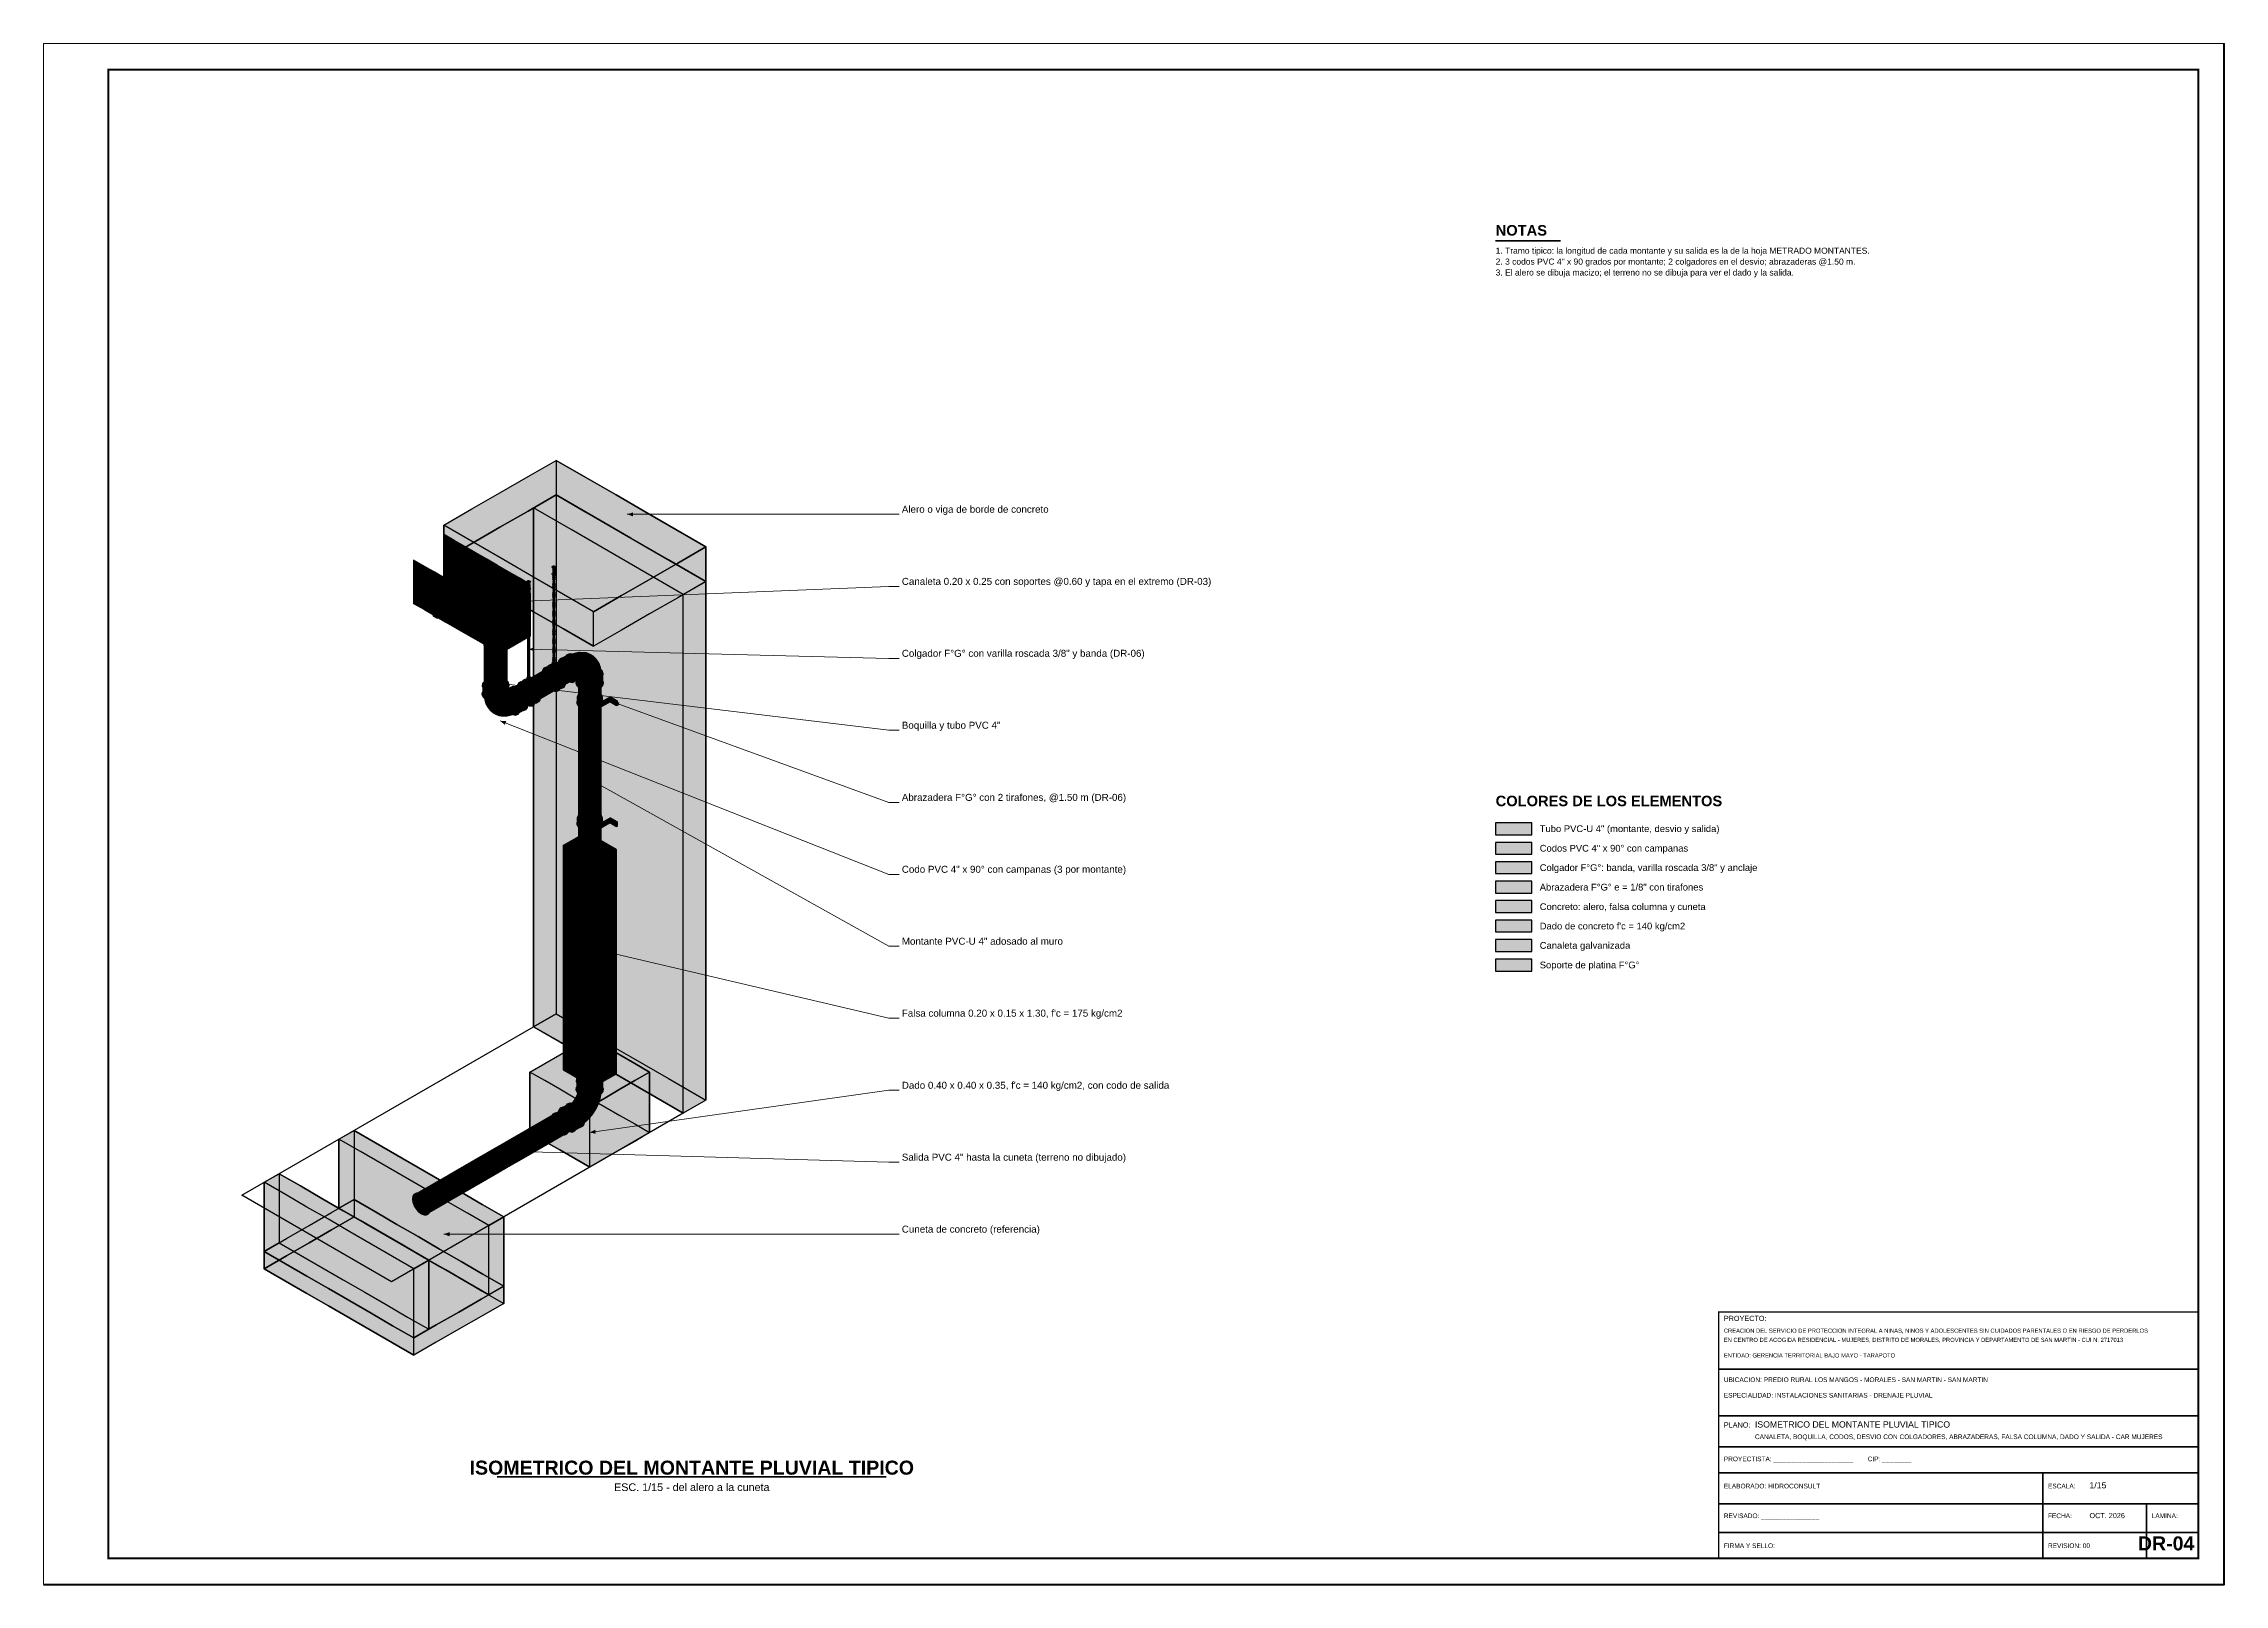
# Paper-space layout 'DR-04' of a CAD drawing. Header units: metres, sheet in millimetres. Extents: x 0 to 841, y 0 to 594.
# The model-space entities are those that its viewports show. They can reach past a viewport. Long polylines and large blocks are cut down to what shows.
import ezdxf
from ezdxf.enums import TextEntityAlignment as Align

# ---------------------------------------------------------------- set-up
doc = ezdxf.new("R2010")
doc.units = ezdxf.units.M
doc.header["$LTSCALE"] = 0.25
for name, color, linetype in [('ISO-ARISTAS', 8, 'CONTINUOUS'), ('LEYENDA', 7, 'CONTINUOUS'), ('ROTULO-TEXTO', 7, 'CONTINUOUS'), ('TEXTOS', 7, 'CONTINUOUS'), ('TEXTOS-NOTAS', 7, 'CONTINUOUS')]:
    doc.layers.add(name, color=color, linetype=linetype)
doc.layers.add('ISO-CONCRETO-SUP', color=254, linetype='CONTINUOUS', true_color=0xe8e8e8)
for name, color, linetype, lineweight in [('LLAMADAS', 30, 'CONTINUOUS', 18), ('MARCO', 7, 'CONTINUOUS', 50), ('ROTULO', 7, 'CONTINUOUS', 35), ('TITULOS', 160, 'CONTINUOUS', 35)]:
    doc.layers.add(name, color=color, linetype=linetype, lineweight=lineweight)
doc.styles.get("Standard").update_dxf_attribs({"font": 'arial.ttf'})
doc.styles.add('TITULOS', font='arialbd.ttf')

psp = doc.layouts.new('DR-04')

msp = doc.modelspace()

# ---------------------------------------------------------------- texts
at = {"layer": 'LEYENDA'}
for s, p in [('Tubo PVC-U 4" (montante, desvio y salida)', (18.655, -15.63)), ('Codos PVC 4" x 90° con campanas', (18.655, -15.743)), ('Colgador F°G°: banda, varilla roscada 3/8" y anclaje', (18.655, -15.855)), ('Abrazadera F°G° e = 1/8" con tirafones', (18.655, -15.968)), ('Concreto: alero, falsa columna y cuneta', (18.655, -16.081)), ("Dado de concreto f'c = 140 kg/cm2", (18.655, -16.193)), ('Soporte de platina F°G°', (18.655, -16.418)), ('Canaleta galvanizada', (18.655, -16.305))]:
    msp.add_text(s, height=0.039, dxfattribs=at).set_placement(p, align=Align.MIDDLE_LEFT)
at = {"layer": 'ROTULO-TEXTO'}
for s, height, p in [('CREACION DEL SERVICIO DE PROTECCION INTEGRAL A NINAS, NINOS Y ADOLESCENTES SIN CUIDADOS PARENTALES O EN RIESGO DE PERDERLOS', 0.024, (19.72, -18.545)), ('PROYECTO:', 0.03, (19.72, -18.477)), ('EN CENTRO DE ACOGIDA RESIDENCIAL - MUJERES, DISTRITO DE MORALES, PROVINCIA Y DEPARTAMENTO DE SAN MARTIN - CUI N. 2717013', 0.024, (19.72, -18.598)), ('ENTIDAD: GERENCIA TERRITORIAL BAJO MAYO - TARAPOTO', 0.024, (19.72, -18.688)), ('UBICACION: PREDIO RURAL LOS MANGOS - MORALES - SAN MARTIN - SAN MARTIN', 0.027, (19.72, -18.83)), ('ESPECIALIDAD: INSTALACIONES SANITARIAS - DRENAJE PLUVIAL', 0.027, (19.72, -18.92)), ('PLANO:', 0.03, (19.72, -19.093)), ('CANALETA, BOQUILLA, CODOS, DESVIO CON COLGADORES, ABRAZADERAS, FALSA COLUMNA, DADO Y SALIDA - CAR MUJERES', 0.027, (19.9, -19.16)), ('ISOMETRICO DEL MONTANTE PLUVIAL TIPICO', 0.036, (19.9, -19.093)), ('PROYECTISTA: ______________________        CIP: ________', 0.027, (19.72, -19.288)), ('ELABORADO: HIDROCONSULT', 0.027, (19.72, -19.445)), ('ESCALA:', 0.027, (21.595, -19.445)), ('1/15', 0.036, (21.835, -19.445)), ('REVISADO: ________________', 0.027, (19.72, -19.617)), ('FECHA:', 0.027, (21.595, -19.617)), ('OCT. 2026', 0.03, (21.835, -19.617)), ('LAMINA:', 0.027, (22.195, -19.617)), ('FIRMA Y SELLO:', 0.027, (19.72, -19.79)), ('REVISION: 00', 0.027, (21.595, -19.79))]:
    msp.add_text(s, height=height, dxfattribs=at).set_placement(p)
at = {"layer": 'TEXTOS'}
for s, p in [('Alero o viga de borde de concreto', (14.965, -13.803)), ('Canaleta 0.20 x 0.25 con soportes @0.60 y tapa en el extremo (DR-03)', (14.965, -14.22)), ('Colgador F°G° con varilla roscada 3/8" y banda (DR-06)', (14.965, -14.636)), ('Boquilla y tubo PVC 4"', (14.965, -15.052)), ('Abrazadera F°G° con 2 tirafones, @1.50 m (DR-06)', (14.965, -15.469)), ('Codo PVC 4" x 90° con campanas (3 por montante)', (14.965, -15.885)), ('Montante PVC-U 4" adosado al muro', (14.965, -16.301)), ("Falsa columna 0.20 x 0.15 x 1.30, f'c = 175 kg/cm2", (14.965, -16.717)), ("Dado 0.40 x 0.40 x 0.35, f'c = 140 kg/cm2, con codo de salida", (14.965, -17.134)), ('Salida PVC 4" hasta la cuneta (terreno no dibujado)', (14.965, -17.55)), ('Cuneta de concreto (referencia)', (14.965, -17.966))]:
    msp.add_text(s, height=0.0405, dxfattribs=at).set_placement(p)
msp.add_text('ESC. 1/15 - del alero a la cuneta', height=0.04455, dxfattribs=at).set_placement((13.75, -19.438), align=Align.MIDDLE_CENTER)
at = {"layer": 'TEXTOS-NOTAS'}
for s, p in [('2. 3 codos PVC 4" x 90 grados por montante; 2 colgadores en el desvio; abrazaderas @1.50 m.', (18.4, -12.368)), ('1. Tramo tipico: la longitud de cada montante y su salida es la de la hoja METRADO MONTANTES.', (18.4, -12.305)), ('3. El alero se dibuja macizo; el terreno no se dibuja para ver el dado y la salida.', (18.4, -12.431))]:
    msp.add_text(s, height=0.0351, dxfattribs=at).set_placement(p)
at = {"layer": 'TITULOS', "style": 'TITULOS'}
for s, height, p in [('NOTAS', 0.0608, (18.4, -12.2)), ('COLORES DE LOS ELEMENTOS', 0.06075, (18.4, -15.5))]:
    msp.add_text(s, height=height, dxfattribs=at).set_placement(p)
msp.add_text('ISOMETRICO DEL MONTANTE PLUVIAL TIPICO', height=0.081, dxfattribs=at).set_placement((13.75, -19.325), align=Align.MIDDLE_CENTER)
msp.add_text('DR-04', height=0.081, dxfattribs=at).set_placement((22.442, -19.828), align=Align.BOTTOM_RIGHT)

# ---------------------------------------------------------------- linework, layer by layer
at = {"layer": 'ISO-ARISTAS', "color": 250}
for p, q in [((12.64, -13.688), (12.803, -13.594)), ((12.64, -13.688), (12.803, -13.594)), ((12.803, -13.594), (12.965, -13.5)), ((12.803, -13.594), (12.965, -13.5)), ((12.965, -13.5), (12.965, -13.6)), ((13.138, -13.6), (12.965, -13.5)), ((12.965, -13.5), (12.965, -13.6)), ((12.965, -13.5), (13.138, -13.6)), ((12.965, -13.6), (12.965, -13.7)), ((12.965, -13.6), (12.965, -13.7)), ((13.312, -13.7), (13.138, -13.6)), ((13.138, -13.6), (13.312, -13.7)), ((12.478, -13.781), (12.64, -13.688)), ((12.478, -13.781), (12.64, -13.688)), ((12.965, -13.7), (12.803, -13.794)), ((12.803, -13.794), (12.965, -13.7)), ((12.835, -13.775), (12.965, -13.7)), ((12.835, -13.775), (12.965, -13.7)), ((12.965, -13.7), (12.965, -13.95)), ((13.182, -13.825), (12.965, -13.7)), ((12.965, -13.7), (12.965, -13.95)), ((12.965, -13.7), (13.182, -13.825)), ((12.965, -13.7), (13.138, -13.8)), ((12.965, -13.7), (13.138, -13.8)), ((13.485, -13.8), (13.312, -13.7)), ((13.312, -13.7), (13.485, -13.8)), ((12.316, -13.875), (12.478, -13.781)), ((12.316, -13.875), (12.478, -13.781)), ((12.316, -13.975), (12.316, -13.875)), ((12.489, -13.975), (12.316, -13.875)), ((12.489, -13.975), (12.316, -13.875)), ((12.316, -13.875), (12.316, -13.975)), ((12.803, -13.794), (12.64, -13.887)), ((12.64, -13.887), (12.803, -13.794)), ((12.835, -14.025), (12.835, -13.775)), ((13.052, -13.9), (12.835, -13.775)), ((12.835, -13.775), (12.835, -14.025)), ((13.052, -13.9), (12.835, -13.775)), ((13.138, -13.8), (13.312, -13.9)), ((13.138, -13.8), (13.312, -13.9)), ((13.398, -13.95), (13.182, -13.825)), ((13.182, -13.825), (13.398, -13.95)), ((13.658, -13.9), (13.485, -13.8)), ((13.485, -13.8), (13.658, -13.9)), ((12.376, -13.963), (12.313, -13.927)), ((12.313, -13.927), (12.313, -14.002)), ((12.313, -14.002), (12.313, -14.077)), ((12.316, -14.075), (12.316, -13.975)), ((12.316, -13.975), (12.316, -14.075)), ((12.478, -13.981), (12.316, -14.075)), ((12.316, -14.075), (12.478, -13.981)), ((12.438, -13.999), (12.376, -13.963)), ((12.501, -14.035), (12.438, -13.999)), ((12.64, -13.887), (12.478, -13.981)), ((12.478, -13.981), (12.64, -13.887)), ((12.662, -14.075), (12.489, -13.975)), ((12.662, -14.075), (12.489, -13.975)), ((12.965, -13.95), (12.965, -14.2)), ((12.965, -13.95), (12.965, -14.2)), ((13.268, -14.025), (13.052, -13.9)), ((13.268, -14.025), (13.052, -13.9)), ((13.312, -13.9), (13.485, -14)), ((13.312, -13.9), (13.485, -14)), ((13.615, -14.075), (13.398, -13.95)), ((13.398, -13.95), (13.615, -14.075)), ((13.485, -14), (13.658, -14.1)), ((13.485, -14), (13.658, -14.1)), ((13.831, -14), (13.658, -13.9)), ((13.658, -13.9), (13.831, -14)), ((13.831, -14), (13.669, -14.094)), ((13.669, -14.094), (13.831, -14)), ((13.831, -14.1), (13.831, -14)), ((13.831, -14), (13.831, -14.1)), ((12.203, -14.113), (12.14, -14.077)), ((12.14, -14.077), (12.14, -14.139)), ((12.265, -14.149), (12.203, -14.113)), ((12.313, -14.077), (12.313, -14.152)), ((12.489, -14.175), (12.316, -14.075)), ((12.316, -14.075), (12.489, -14.175)), ((12.564, -14.072), (12.501, -14.035)), ((12.627, -14.108), (12.564, -14.072)), ((12.69, -14.144), (12.627, -14.108)), ((12.835, -14.175), (12.662, -14.075)), ((12.835, -14.175), (12.662, -14.075)), ((12.835, -14.275), (12.835, -14.025)), ((12.835, -14.025), (12.835, -14.275)), ((12.948, -14.112), (12.943, -14.115)), ((12.943, -14.115), (12.948, -14.112)), ((12.943, -14.115), (12.943, -14.118)), ((12.943, -14.118), (12.943, -14.115)), ((12.943, -14.118), (12.945, -14.122)), ((12.945, -14.122), (12.943, -14.118)), ((12.945, -14.122), (12.951, -14.123)), ((12.951, -14.123), (12.945, -14.122)), ((12.954, -14.112), (12.948, -14.112)), ((12.948, -14.112), (12.954, -14.112)), ((12.951, -14.123), (12.957, -14.123)), ((12.957, -14.123), (12.951, -14.123)), ((12.959, -14.114), (12.954, -14.112)), ((12.954, -14.112), (12.959, -14.114)), ((12.957, -14.123), (12.961, -14.12)), ((12.961, -14.12), (12.957, -14.123)), ((12.962, -14.117), (12.959, -14.114)), ((12.959, -14.114), (12.962, -14.117)), ((12.961, -14.12), (12.962, -14.117)), ((12.962, -14.117), (12.961, -14.12)), ((13.485, -14.15), (13.268, -14.025)), ((13.485, -14.15), (13.268, -14.025)), ((13.669, -14.094), (13.506, -14.188)), ((13.506, -14.188), (13.669, -14.094)), ((13.831, -14.2), (13.615, -14.075)), ((13.615, -14.075), (13.831, -14.2)), ((13.658, -14.1), (13.831, -14.2)), ((13.658, -14.1), (13.831, -14.2)), ((13.831, -14.2), (13.831, -14.1)), ((13.831, -14.1), (13.831, -14.2)), ((12.14, -14.139), (12.14, -14.202)), ((12.14, -14.202), (12.14, -14.264)), ((12.255, -14.26), (12.313, -14.227)), ((12.256, -14.147), (12.259, -14.145)), ((12.256, -14.147), (12.259, -14.145)), ((12.256, -14.189), (12.256, -14.147)), ((12.278, -14.16), (12.256, -14.147)), ((12.256, -14.147), (12.256, -14.189)), ((12.278, -14.16), (12.256, -14.147)), ((12.256, -14.231), (12.256, -14.189)), ((12.256, -14.189), (12.256, -14.231)), ((12.256, -14.273), (12.256, -14.231)), ((12.256, -14.231), (12.256, -14.273)), ((12.259, -14.145), (12.259, -14.187)), ((12.281, -14.158), (12.259, -14.145)), ((12.259, -14.145), (12.259, -14.187)), ((12.259, -14.145), (12.281, -14.158)), ((12.259, -14.187), (12.259, -14.23)), ((12.259, -14.187), (12.259, -14.23)), ((12.259, -14.23), (12.259, -14.272)), ((12.259, -14.23), (12.259, -14.272)), ((12.328, -14.185), (12.265, -14.149)), ((12.278, -14.16), (12.281, -14.158)), ((12.281, -14.158), (12.278, -14.16)), ((12.278, -14.202), (12.278, -14.16)), ((12.278, -14.202), (12.278, -14.16)), ((12.278, -14.244), (12.278, -14.202)), ((12.278, -14.244), (12.278, -14.202)), ((12.278, -14.286), (12.278, -14.244)), ((12.278, -14.286), (12.278, -14.244)), ((12.281, -14.2), (12.281, -14.158)), ((12.281, -14.158), (12.281, -14.2)), ((12.281, -14.242), (12.281, -14.2)), ((12.281, -14.2), (12.281, -14.242)), ((12.281, -14.285), (12.281, -14.242)), ((12.281, -14.242), (12.281, -14.285)), ((12.313, -14.152), (12.313, -14.227)), ((12.313, -14.227), (12.376, -14.263)), ((12.313, -14.227), (12.376, -14.263)), ((12.391, -14.222), (12.328, -14.185)), ((12.454, -14.258), (12.391, -14.222)), ((12.662, -14.275), (12.489, -14.175)), ((12.489, -14.175), (12.662, -14.275)), ((12.752, -14.18), (12.69, -14.144)), ((12.815, -14.217), (12.752, -14.18)), ((12.798, -14.199), (12.797, -14.202)), ((12.797, -14.202), (12.798, -14.199)), ((12.797, -14.202), (12.8, -14.206)), ((12.8, -14.206), (12.797, -14.202)), ((12.797, -14.242), (12.798, -14.239)), ((12.797, -14.242), (12.798, -14.239)), ((12.8, -14.246), (12.797, -14.242)), ((12.8, -14.246), (12.797, -14.242)), ((12.802, -14.197), (12.798, -14.199)), ((12.798, -14.199), (12.802, -14.197)), ((12.798, -14.239), (12.802, -14.237)), ((12.798, -14.239), (12.802, -14.237)), ((12.8, -14.206), (12.805, -14.207)), ((12.805, -14.207), (12.8, -14.206)), ((12.805, -14.247), (12.8, -14.246)), ((12.805, -14.247), (12.8, -14.246)), ((12.802, -14.239), (12.801, -14.242)), ((12.801, -14.242), (12.802, -14.239)), ((12.801, -14.242), (12.802, -14.244)), ((12.801, -14.245), (12.802, -14.242)), ((12.802, -14.244), (12.801, -14.242)), ((12.802, -14.247), (12.801, -14.245)), ((12.801, -14.249), (12.802, -14.246)), ((12.802, -14.251), (12.801, -14.249)), ((12.801, -14.253), (12.802, -14.25)), ((12.802, -14.255), (12.801, -14.253)), ((12.801, -14.257), (12.802, -14.254)), ((12.808, -14.196), (12.802, -14.197)), ((12.802, -14.197), (12.808, -14.196)), ((12.802, -14.237), (12.808, -14.236)), ((12.802, -14.237), (12.808, -14.236)), ((12.807, -14.238), (12.802, -14.239)), ((12.802, -14.239), (12.807, -14.238)), ((12.802, -14.242), (12.807, -14.241)), ((12.802, -14.244), (12.807, -14.245)), ((12.807, -14.245), (12.802, -14.244)), ((12.802, -14.246), (12.807, -14.245)), ((12.807, -14.248), (12.802, -14.247)), ((12.802, -14.25), (12.807, -14.249)), ((12.807, -14.252), (12.802, -14.251)), ((12.802, -14.254), (12.807, -14.253)), ((12.805, -14.207), (12.811, -14.207)), ((12.811, -14.207), (12.805, -14.207)), ((12.811, -14.247), (12.805, -14.247)), ((12.811, -14.247), (12.805, -14.247)), ((12.811, -14.239), (12.807, -14.238)), ((12.807, -14.238), (12.811, -14.239)), ((12.807, -14.241), (12.811, -14.242)), ((12.807, -14.245), (12.811, -14.244)), ((12.811, -14.244), (12.807, -14.245)), ((12.807, -14.245), (12.811, -14.246)), ((12.811, -14.247), (12.807, -14.248)), ((12.807, -14.249), (12.811, -14.25)), ((12.811, -14.251), (12.807, -14.252)), ((12.807, -14.253), (12.811, -14.254)), ((12.813, -14.198), (12.808, -14.196)), ((12.808, -14.196), (12.813, -14.198)), ((12.808, -14.236), (12.813, -14.238)), ((12.808, -14.236), (12.813, -14.238)), ((12.811, -14.207), (12.815, -14.204)), ((12.815, -14.204), (12.811, -14.207)), ((12.812, -14.242), (12.811, -14.239)), ((12.811, -14.239), (12.812, -14.242)), ((12.811, -14.244), (12.812, -14.242)), ((12.811, -14.242), (12.812, -14.245)), ((12.812, -14.242), (12.811, -14.244)), ((12.815, -14.244), (12.811, -14.247)), ((12.815, -14.244), (12.811, -14.247)), ((12.812, -14.245), (12.811, -14.247)), ((12.811, -14.246), (12.812, -14.249)), ((12.812, -14.249), (12.811, -14.251)), ((12.811, -14.25), (12.812, -14.253)), ((12.812, -14.253), (12.811, -14.255)), ((12.811, -14.254), (12.812, -14.257)), ((12.816, -14.201), (12.813, -14.198)), ((12.813, -14.198), (12.816, -14.201)), ((12.813, -14.238), (12.816, -14.241)), ((12.813, -14.238), (12.816, -14.241)), ((12.815, -14.204), (12.816, -14.201)), ((12.816, -14.201), (12.815, -14.204)), ((12.815, -14.292), (12.815, -14.217)), ((12.816, -14.241), (12.815, -14.244)), ((12.816, -14.241), (12.815, -14.244)), ((13.008, -14.275), (12.835, -14.175)), ((13.008, -14.275), (12.835, -14.175)), ((12.943, -14.155), (12.948, -14.152)), ((12.943, -14.155), (12.948, -14.152)), ((12.943, -14.158), (12.943, -14.155)), ((12.943, -14.158), (12.943, -14.155)), ((12.945, -14.162), (12.943, -14.158)), ((12.945, -14.162), (12.943, -14.158)), ((12.951, -14.163), (12.945, -14.162)), ((12.951, -14.163), (12.945, -14.162)), ((12.948, -14.155), (12.946, -14.157)), ((12.946, -14.157), (12.948, -14.155)), ((12.946, -14.157), (12.948, -14.16)), ((12.948, -14.16), (12.946, -14.157)), ((12.946, -14.16), (12.948, -14.158)), ((12.948, -14.163), (12.946, -14.16)), ((12.946, -14.165), (12.948, -14.162)), ((12.948, -14.167), (12.946, -14.165)), ((12.946, -14.168), (12.948, -14.166)), ((12.948, -14.171), (12.946, -14.168)), ((12.946, -14.172), (12.948, -14.17)), ((12.948, -14.175), (12.946, -14.172)), ((12.946, -14.177), (12.948, -14.174)), ((12.948, -14.179), (12.946, -14.177)), ((12.946, -14.18), (12.948, -14.178)), ((12.948, -14.183), (12.946, -14.18)), ((12.946, -14.184), (12.948, -14.182)), ((12.948, -14.187), (12.946, -14.184)), ((12.946, -14.188), (12.948, -14.186)), ((12.948, -14.191), (12.946, -14.188)), ((12.946, -14.192), (12.948, -14.19)), ((12.948, -14.195), (12.946, -14.192)), ((12.946, -14.197), (12.948, -14.194)), ((12.948, -14.199), (12.946, -14.197)), ((12.946, -14.2), (12.948, -14.198)), ((12.948, -14.203), (12.946, -14.2)), ((12.946, -14.204), (12.948, -14.202)), ((12.948, -14.207), (12.946, -14.204)), ((12.946, -14.209), (12.948, -14.206)), ((12.948, -14.211), (12.946, -14.209)), ((12.946, -14.212), (12.948, -14.21)), ((12.948, -14.215), (12.946, -14.212)), ((12.946, -14.216), (12.948, -14.214)), ((12.948, -14.219), (12.946, -14.216)), ((12.946, -14.22), (12.948, -14.218)), ((12.948, -14.223), (12.946, -14.22)), ((12.946, -14.224), (12.948, -14.222)), ((12.948, -14.227), (12.946, -14.224)), ((12.946, -14.229), (12.948, -14.226)), ((12.948, -14.231), (12.946, -14.229)), ((12.946, -14.232), (12.948, -14.23)), ((12.948, -14.235), (12.946, -14.232)), ((12.946, -14.236), (12.948, -14.234)), ((12.948, -14.239), (12.946, -14.236)), ((12.946, -14.241), (12.948, -14.238)), ((12.948, -14.243), (12.946, -14.241)), ((12.946, -14.244), (12.948, -14.242)), ((12.948, -14.247), (12.946, -14.244)), ((12.946, -14.248), (12.948, -14.246)), ((12.948, -14.251), (12.946, -14.248)), ((12.946, -14.252), (12.948, -14.25)), ((12.948, -14.255), (12.946, -14.252)), ((12.946, -14.256), (12.948, -14.254)), ((12.948, -14.152), (12.954, -14.152)), ((12.948, -14.152), (12.954, -14.152)), ((12.952, -14.154), (12.948, -14.155)), ((12.948, -14.155), (12.952, -14.154)), ((12.948, -14.158), (12.952, -14.157)), ((12.948, -14.16), (12.952, -14.161)), ((12.952, -14.161), (12.948, -14.16)), ((12.948, -14.162), (12.952, -14.161)), ((12.952, -14.164), (12.948, -14.163)), ((12.948, -14.166), (12.952, -14.165)), ((12.952, -14.168), (12.948, -14.167)), ((12.948, -14.17), (12.952, -14.169)), ((12.952, -14.172), (12.948, -14.171)), ((12.948, -14.174), (12.952, -14.173)), ((12.952, -14.176), (12.948, -14.175)), ((12.948, -14.178), (12.952, -14.177)), ((12.952, -14.18), (12.948, -14.179)), ((12.948, -14.182), (12.952, -14.181)), ((12.952, -14.184), (12.948, -14.183)), ((12.948, -14.186), (12.952, -14.185)), ((12.952, -14.188), (12.948, -14.187)), ((12.948, -14.19), (12.952, -14.189)), ((12.952, -14.192), (12.948, -14.191)), ((12.948, -14.194), (12.952, -14.193)), ((12.952, -14.196), (12.948, -14.195)), ((12.948, -14.198), (12.952, -14.197)), ((12.952, -14.2), (12.948, -14.199)), ((12.948, -14.202), (12.952, -14.201)), ((12.952, -14.204), (12.948, -14.203)), ((12.948, -14.206), (12.952, -14.205)), ((12.952, -14.208), (12.948, -14.207)), ((12.948, -14.21), (12.952, -14.209)), ((12.952, -14.212), (12.948, -14.211)), ((12.948, -14.214), (12.952, -14.213)), ((12.952, -14.216), (12.948, -14.215)), ((12.948, -14.218), (12.952, -14.217)), ((12.952, -14.22), (12.948, -14.219)), ((12.948, -14.222), (12.952, -14.221)), ((12.952, -14.224), (12.948, -14.223)), ((12.948, -14.226), (12.952, -14.225)), ((12.952, -14.228), (12.948, -14.227)), ((12.948, -14.23), (12.952, -14.229)), ((12.952, -14.232), (12.948, -14.231)), ((12.948, -14.234), (12.952, -14.233)), ((12.952, -14.236), (12.948, -14.235)), ((12.948, -14.238), (12.952, -14.237)), ((12.952, -14.24), (12.948, -14.239)), ((12.948, -14.242), (12.952, -14.241)), ((12.952, -14.244), (12.948, -14.243)), ((12.948, -14.246), (12.952, -14.245)), ((12.952, -14.248), (12.948, -14.247)), ((12.948, -14.25), (12.952, -14.249)), ((12.952, -14.252), (12.948, -14.251)), ((12.948, -14.254), (12.952, -14.253)), ((12.952, -14.256), (12.948, -14.255)), ((12.957, -14.163), (12.951, -14.163)), ((12.957, -14.163), (12.951, -14.163)), ((12.956, -14.155), (12.952, -14.154)), ((12.952, -14.154), (12.956, -14.155)), ((12.952, -14.157), (12.956, -14.158)), ((12.952, -14.161), (12.956, -14.16)), ((12.956, -14.16), (12.952, -14.161)), ((12.952, -14.161), (12.956, -14.162)), ((12.956, -14.163), (12.952, -14.164)), ((12.952, -14.165), (12.956, -14.166)), ((12.956, -14.167), (12.952, -14.168)), ((12.952, -14.169), (12.956, -14.17)), ((12.956, -14.171), (12.952, -14.172)), ((12.952, -14.173), (12.956, -14.174)), ((12.956, -14.175), (12.952, -14.176)), ((12.952, -14.177), (12.956, -14.178)), ((12.956, -14.179), (12.952, -14.18)), ((12.952, -14.181), (12.956, -14.182)), ((12.956, -14.183), (12.952, -14.184)), ((12.952, -14.185), (12.956, -14.186)), ((12.956, -14.187), (12.952, -14.188)), ((12.952, -14.189), (12.956, -14.19)), ((12.956, -14.191), (12.952, -14.192)), ((12.952, -14.193), (12.956, -14.194)), ((12.956, -14.195), (12.952, -14.196)), ((12.952, -14.197), (12.956, -14.198)), ((12.956, -14.199), (12.952, -14.2)), ((12.952, -14.201), (12.956, -14.202)), ((12.956, -14.203), (12.952, -14.204)), ((12.952, -14.205), (12.956, -14.206)), ((12.956, -14.207), (12.952, -14.208)), ((12.952, -14.209), (12.956, -14.21)), ((12.956, -14.211), (12.952, -14.212)), ((12.952, -14.213), (12.956, -14.214)), ((12.956, -14.215), (12.952, -14.216)), ((12.952, -14.217), (12.956, -14.218)), ((12.956, -14.219), (12.952, -14.22)), ((12.952, -14.221), (12.956, -14.222)), ((12.956, -14.223), (12.952, -14.224)), ((12.952, -14.225), (12.956, -14.226)), ((12.956, -14.227), (12.952, -14.228)), ((12.952, -14.229), (12.956, -14.23)), ((12.956, -14.231), (12.952, -14.232)), ((12.952, -14.233), (12.956, -14.234)), ((12.956, -14.235), (12.952, -14.236)), ((12.952, -14.237), (12.956, -14.238)), ((12.956, -14.239), (12.952, -14.24)), ((12.952, -14.241), (12.956, -14.242)), ((12.956, -14.243), (12.952, -14.244)), ((12.952, -14.245), (12.956, -14.246)), ((12.956, -14.247), (12.952, -14.248)), ((12.952, -14.249), (12.956, -14.25)), ((12.956, -14.251), (12.952, -14.252)), ((12.952, -14.253), (12.956, -14.254)), ((12.956, -14.255), (12.952, -14.256)), ((12.954, -14.152), (12.959, -14.154)), ((12.954, -14.152), (12.959, -14.154)), ((12.958, -14.157), (12.956, -14.155)), ((12.956, -14.155), (12.958, -14.157)), ((12.956, -14.16), (12.958, -14.157)), ((12.958, -14.157), (12.956, -14.16)), ((12.956, -14.158), (12.958, -14.16)), ((12.958, -14.16), (12.956, -14.163)), ((12.956, -14.162), (12.958, -14.165)), ((12.958, -14.165), (12.956, -14.167)), ((12.956, -14.166), (12.958, -14.168)), ((12.958, -14.168), (12.956, -14.171)), ((12.956, -14.17), (12.958, -14.172)), ((12.958, -14.172), (12.956, -14.175)), ((12.956, -14.174), (12.958, -14.177)), ((12.958, -14.177), (12.956, -14.179)), ((12.956, -14.178), (12.958, -14.18)), ((12.958, -14.18), (12.956, -14.183)), ((12.956, -14.182), (12.958, -14.184)), ((12.958, -14.184), (12.956, -14.187)), ((12.956, -14.186), (12.958, -14.188)), ((12.958, -14.188), (12.956, -14.191)), ((12.956, -14.19), (12.958, -14.192)), ((12.958, -14.192), (12.956, -14.195)), ((12.956, -14.194), (12.958, -14.197)), ((12.958, -14.197), (12.956, -14.199)), ((12.956, -14.198), (12.958, -14.2)), ((12.958, -14.2), (12.956, -14.203)), ((12.956, -14.202), (12.958, -14.204)), ((12.958, -14.204), (12.956, -14.207)), ((12.956, -14.206), (12.958, -14.209)), ((12.958, -14.209), (12.956, -14.211)), ((12.956, -14.21), (12.958, -14.212)), ((12.958, -14.212), (12.956, -14.215)), ((12.956, -14.214), (12.958, -14.216)), ((12.958, -14.216), (12.956, -14.219)), ((12.956, -14.218), (12.958, -14.22)), ((12.958, -14.22), (12.956, -14.223)), ((12.956, -14.222), (12.958, -14.224)), ((12.958, -14.224), (12.956, -14.227)), ((12.956, -14.226), (12.958, -14.229)), ((12.958, -14.229), (12.956, -14.231)), ((12.956, -14.23), (12.958, -14.232)), ((12.958, -14.232), (12.956, -14.235)), ((12.956, -14.234), (12.958, -14.236)), ((12.958, -14.236), (12.956, -14.239)), ((12.956, -14.238), (12.958, -14.241)), ((12.958, -14.241), (12.956, -14.243)), ((12.956, -14.242), (12.958, -14.244)), ((12.958, -14.244), (12.956, -14.247)), ((12.956, -14.246), (12.958, -14.248)), ((12.958, -14.248), (12.956, -14.251)), ((12.956, -14.25), (12.958, -14.252)), ((12.958, -14.252), (12.956, -14.255)), ((12.956, -14.254), (12.958, -14.256)), ((12.961, -14.16), (12.957, -14.163)), ((12.961, -14.16), (12.957, -14.163)), ((12.959, -14.154), (12.962, -14.157)), ((12.959, -14.154), (12.962, -14.157)), ((12.962, -14.157), (12.961, -14.16)), ((12.962, -14.157), (12.961, -14.16)), ((12.965, -14.2), (12.965, -14.45)), ((12.965, -14.2), (12.965, -14.45)), ((13.506, -14.188), (13.344, -14.281)), ((13.344, -14.281), (13.506, -14.188)), ((13.701, -14.275), (13.485, -14.15)), ((13.701, -14.275), (13.485, -14.15)), ((13.831, -14.2), (13.669, -14.294)), ((13.831, -14.2), (13.669, -14.294)), ((13.831, -14.2), (13.701, -14.275)), ((13.701, -14.275), (13.831, -14.2)), ((13.831, -14.45), (13.831, -14.2)), ((13.831, -14.2), (13.831, -14.45)), ((12.14, -14.264), (12.14, -14.327)), ((12.14, -14.327), (12.197, -14.293)), ((12.203, -14.363), (12.14, -14.327)), ((12.14, -14.327), (12.203, -14.363)), ((12.197, -14.293), (12.255, -14.26)), ((12.265, -14.399), (12.203, -14.363)), ((12.203, -14.363), (12.265, -14.399)), ((12.256, -14.316), (12.256, -14.273)), ((12.256, -14.273), (12.256, -14.316)), ((12.256, -14.358), (12.256, -14.316)), ((12.256, -14.316), (12.256, -14.358)), ((12.256, -14.4), (12.256, -14.358)), ((12.256, -14.358), (12.256, -14.4)), ((12.256, -14.397), (12.292, -14.376)), ((12.256, -14.397), (12.292, -14.376)), ((12.292, -14.379), (12.256, -14.4)), ((12.256, -14.4), (12.292, -14.379)), ((12.259, -14.272), (12.259, -14.314)), ((12.259, -14.272), (12.259, -14.314)), ((12.259, -14.314), (12.259, -14.356)), ((12.259, -14.314), (12.259, -14.356)), ((12.259, -14.356), (12.259, -14.398)), ((12.259, -14.356), (12.259, -14.398)), ((12.278, -14.328), (12.278, -14.286)), ((12.278, -14.328), (12.278, -14.286)), ((12.278, -14.371), (12.278, -14.328)), ((12.278, -14.371), (12.278, -14.328)), ((12.278, -14.413), (12.278, -14.371)), ((12.278, -14.413), (12.278, -14.371)), ((12.281, -14.327), (12.281, -14.285)), ((12.281, -14.285), (12.281, -14.327)), ((12.281, -14.369), (12.281, -14.327)), ((12.281, -14.327), (12.281, -14.369)), ((12.281, -14.411), (12.281, -14.369)), ((12.281, -14.369), (12.281, -14.411)), ((12.292, -14.376), (12.327, -14.356)), ((12.292, -14.376), (12.327, -14.356)), ((12.327, -14.359), (12.292, -14.379)), ((12.292, -14.379), (12.327, -14.359)), ((12.349, -14.368), (12.314, -14.389)), ((12.314, -14.389), (12.349, -14.368)), ((12.349, -14.371), (12.314, -14.392)), ((12.349, -14.371), (12.314, -14.392)), ((12.327, -14.356), (12.363, -14.335)), ((12.327, -14.356), (12.363, -14.335)), ((12.363, -14.338), (12.327, -14.359)), ((12.327, -14.359), (12.363, -14.338)), ((12.385, -14.348), (12.349, -14.368)), ((12.349, -14.368), (12.385, -14.348)), ((12.385, -14.351), (12.349, -14.371)), ((12.385, -14.351), (12.349, -14.371)), ((12.363, -14.335), (12.399, -14.314)), ((12.363, -14.335), (12.399, -14.314)), ((12.399, -14.317), (12.363, -14.338)), ((12.363, -14.338), (12.399, -14.317)), ((12.376, -14.263), (12.438, -14.299)), ((12.376, -14.263), (12.438, -14.299)), ((12.421, -14.327), (12.385, -14.348)), ((12.385, -14.348), (12.421, -14.327)), ((12.421, -14.33), (12.385, -14.351)), ((12.421, -14.33), (12.385, -14.351)), ((12.399, -14.314), (12.435, -14.294)), ((12.399, -14.314), (12.435, -14.294)), ((12.435, -14.297), (12.399, -14.317)), ((12.399, -14.317), (12.435, -14.297)), ((12.457, -14.306), (12.421, -14.327)), ((12.421, -14.327), (12.457, -14.306)), ((12.457, -14.31), (12.421, -14.33)), ((12.457, -14.31), (12.421, -14.33)), ((12.457, -14.306), (12.435, -14.294)), ((12.435, -14.294), (12.435, -14.297)), ((12.435, -14.294), (12.435, -14.297)), ((12.435, -14.294), (12.457, -14.306)), ((12.435, -14.297), (12.457, -14.31)), ((12.435, -14.297), (12.457, -14.31)), ((12.438, -14.299), (12.501, -14.335)), ((12.438, -14.299), (12.501, -14.335)), ((12.516, -14.294), (12.454, -14.258)), ((12.457, -14.31), (12.457, -14.306)), ((12.457, -14.306), (12.457, -14.31)), ((12.501, -14.335), (12.564, -14.372)), ((12.501, -14.335), (12.564, -14.372)), ((12.579, -14.33), (12.516, -14.294)), ((12.564, -14.372), (12.627, -14.408)), ((12.564, -14.372), (12.627, -14.408)), ((12.642, -14.367), (12.579, -14.33)), ((12.642, -14.367), (12.815, -14.267)), ((12.642, -14.617), (12.642, -14.367)), ((12.642, -14.429), (12.642, -14.367)), ((12.835, -14.375), (12.662, -14.275)), ((12.662, -14.275), (12.835, -14.375)), ((12.802, -14.259), (12.801, -14.257)), ((12.801, -14.261), (12.802, -14.258)), ((12.802, -14.263), (12.801, -14.261)), ((12.801, -14.265), (12.802, -14.262)), ((12.802, -14.267), (12.801, -14.265)), ((12.801, -14.269), (12.802, -14.266)), ((12.802, -14.271), (12.801, -14.269)), ((12.801, -14.273), (12.802, -14.27)), ((12.802, -14.275), (12.801, -14.273)), ((12.801, -14.277), (12.802, -14.274)), ((12.802, -14.279), (12.801, -14.277)), ((12.801, -14.281), (12.802, -14.278)), ((12.802, -14.283), (12.801, -14.281)), ((12.801, -14.285), (12.802, -14.282)), ((12.802, -14.287), (12.801, -14.285)), ((12.801, -14.289), (12.802, -14.286)), ((12.802, -14.291), (12.801, -14.289)), ((12.801, -14.293), (12.802, -14.29)), ((12.802, -14.295), (12.801, -14.293)), ((12.801, -14.297), (12.802, -14.294)), ((12.802, -14.299), (12.801, -14.297)), ((12.801, -14.301), (12.802, -14.298)), ((12.802, -14.303), (12.801, -14.301)), ((12.801, -14.305), (12.802, -14.302)), ((12.802, -14.307), (12.801, -14.305)), ((12.801, -14.309), (12.802, -14.306)), ((12.802, -14.311), (12.801, -14.309)), ((12.801, -14.313), (12.802, -14.31)), ((12.802, -14.315), (12.801, -14.313)), ((12.801, -14.317), (12.802, -14.314)), ((12.802, -14.319), (12.801, -14.317)), ((12.801, -14.321), (12.802, -14.318)), ((12.802, -14.323), (12.801, -14.321)), ((12.801, -14.325), (12.802, -14.322)), ((12.802, -14.327), (12.801, -14.325)), ((12.801, -14.329), (12.802, -14.326)), ((12.802, -14.331), (12.801, -14.329)), ((12.801, -14.333), (12.802, -14.33)), ((12.802, -14.335), (12.801, -14.333)), ((12.801, -14.337), (12.802, -14.334)), ((12.802, -14.339), (12.801, -14.337)), ((12.801, -14.341), (12.802, -14.338)), ((12.802, -14.343), (12.801, -14.341)), ((12.801, -14.345), (12.802, -14.342)), ((12.802, -14.347), (12.801, -14.345)), ((12.801, -14.349), (12.802, -14.346)), ((12.802, -14.351), (12.801, -14.349)), ((12.801, -14.353), (12.802, -14.35)), ((12.802, -14.355), (12.801, -14.353)), ((12.801, -14.357), (12.802, -14.354)), ((12.802, -14.359), (12.801, -14.357)), ((12.801, -14.361), (12.802, -14.358)), ((12.802, -14.363), (12.801, -14.361)), ((12.801, -14.365), (12.802, -14.362)), ((12.802, -14.367), (12.801, -14.365)), ((12.801, -14.369), (12.802, -14.366)), ((12.802, -14.371), (12.801, -14.369)), ((12.801, -14.373), (12.802, -14.37)), ((12.802, -14.375), (12.801, -14.373)), ((12.801, -14.377), (12.802, -14.374)), ((12.802, -14.379), (12.801, -14.377)), ((12.801, -14.381), (12.802, -14.378)), ((12.802, -14.383), (12.801, -14.381)), ((12.807, -14.256), (12.802, -14.255)), ((12.802, -14.258), (12.807, -14.257)), ((12.807, -14.26), (12.802, -14.259)), ((12.802, -14.262), (12.807, -14.261)), ((12.807, -14.264), (12.802, -14.263)), ((12.802, -14.266), (12.807, -14.265)), ((12.807, -14.268), (12.802, -14.267)), ((12.802, -14.27), (12.807, -14.269)), ((12.807, -14.272), (12.802, -14.271)), ((12.802, -14.274), (12.807, -14.273)), ((12.807, -14.276), (12.802, -14.275)), ((12.802, -14.278), (12.807, -14.277)), ((12.807, -14.28), (12.802, -14.279)), ((12.802, -14.282), (12.807, -14.281)), ((12.807, -14.284), (12.802, -14.283)), ((12.802, -14.286), (12.807, -14.285)), ((12.807, -14.288), (12.802, -14.287)), ((12.802, -14.29), (12.807, -14.289)), ((12.807, -14.292), (12.802, -14.291)), ((12.802, -14.294), (12.807, -14.293)), ((12.807, -14.296), (12.802, -14.295)), ((12.802, -14.298), (12.807, -14.297)), ((12.807, -14.3), (12.802, -14.299)), ((12.802, -14.302), (12.807, -14.301)), ((12.807, -14.304), (12.802, -14.303)), ((12.802, -14.306), (12.807, -14.305)), ((12.807, -14.308), (12.802, -14.307)), ((12.802, -14.31), (12.807, -14.309)), ((12.807, -14.312), (12.802, -14.311)), ((12.802, -14.314), (12.807, -14.313)), ((12.807, -14.316), (12.802, -14.315)), ((12.802, -14.318), (12.807, -14.317)), ((12.807, -14.32), (12.802, -14.319)), ((12.802, -14.322), (12.807, -14.321)), ((12.807, -14.324), (12.802, -14.323)), ((12.802, -14.326), (12.807, -14.325)), ((12.807, -14.328), (12.802, -14.327)), ((12.802, -14.33), (12.807, -14.329)), ((12.807, -14.332), (12.802, -14.331)), ((12.802, -14.334), (12.807, -14.333)), ((12.807, -14.336), (12.802, -14.335)), ((12.802, -14.338), (12.807, -14.337)), ((12.807, -14.34), (12.802, -14.339)), ((12.802, -14.342), (12.807, -14.341)), ((12.807, -14.344), (12.802, -14.343)), ((12.802, -14.346), (12.807, -14.345)), ((12.807, -14.348), (12.802, -14.347)), ((12.802, -14.35), (12.807, -14.349)), ((12.807, -14.352), (12.802, -14.351)), ((12.802, -14.354), (12.807, -14.353)), ((12.807, -14.356), (12.802, -14.355)), ((12.802, -14.358), (12.807, -14.357)), ((12.807, -14.36), (12.802, -14.359)), ((12.802, -14.362), (12.807, -14.361)), ((12.807, -14.364), (12.802, -14.363)), ((12.802, -14.366), (12.807, -14.365)), ((12.807, -14.368), (12.802, -14.367)), ((12.802, -14.37), (12.807, -14.369)), ((12.807, -14.372), (12.802, -14.371)), ((12.802, -14.374), (12.807, -14.373)), ((12.807, -14.376), (12.802, -14.375)), ((12.802, -14.378), (12.807, -14.377)), ((12.807, -14.38), (12.802, -14.379)), ((12.811, -14.255), (12.807, -14.256)), ((12.807, -14.257), (12.811, -14.258)), ((12.811, -14.259), (12.807, -14.26)), ((12.807, -14.261), (12.811, -14.262)), ((12.811, -14.263), (12.807, -14.264)), ((12.807, -14.265), (12.811, -14.266)), ((12.811, -14.267), (12.807, -14.268)), ((12.807, -14.269), (12.811, -14.27)), ((12.811, -14.271), (12.807, -14.272)), ((12.807, -14.273), (12.811, -14.274)), ((12.811, -14.275), (12.807, -14.276)), ((12.807, -14.277), (12.811, -14.278)), ((12.811, -14.279), (12.807, -14.28)), ((12.807, -14.281), (12.811, -14.282)), ((12.811, -14.283), (12.807, -14.284)), ((12.807, -14.285), (12.811, -14.286)), ((12.811, -14.287), (12.807, -14.288)), ((12.807, -14.289), (12.811, -14.29)), ((12.811, -14.291), (12.807, -14.292)), ((12.807, -14.293), (12.811, -14.294)), ((12.811, -14.295), (12.807, -14.296)), ((12.807, -14.297), (12.811, -14.298)), ((12.811, -14.299), (12.807, -14.3)), ((12.807, -14.301), (12.811, -14.302)), ((12.811, -14.303), (12.807, -14.304)), ((12.807, -14.305), (12.811, -14.306)), ((12.811, -14.307), (12.807, -14.308)), ((12.807, -14.309), (12.811, -14.31)), ((12.811, -14.311), (12.807, -14.312)), ((12.807, -14.313), (12.811, -14.314)), ((12.811, -14.315), (12.807, -14.316)), ((12.807, -14.317), (12.811, -14.318)), ((12.811, -14.319), (12.807, -14.32)), ((12.807, -14.321), (12.811, -14.322)), ((12.811, -14.323), (12.807, -14.324)), ((12.807, -14.325), (12.811, -14.326)), ((12.811, -14.327), (12.807, -14.328)), ((12.807, -14.329), (12.811, -14.33)), ((12.811, -14.331), (12.807, -14.332)), ((12.807, -14.333), (12.811, -14.334)), ((12.811, -14.335), (12.807, -14.336)), ((12.807, -14.337), (12.811, -14.338)), ((12.811, -14.339), (12.807, -14.34)), ((12.807, -14.341), (12.811, -14.342)), ((12.811, -14.343), (12.807, -14.344)), ((12.807, -14.345), (12.811, -14.346)), ((12.811, -14.347), (12.807, -14.348)), ((12.807, -14.349), (12.811, -14.35)), ((12.811, -14.351), (12.807, -14.352)), ((12.807, -14.353), (12.811, -14.354)), ((12.811, -14.355), (12.807, -14.356)), ((12.807, -14.357), (12.811, -14.358)), ((12.811, -14.359), (12.807, -14.36)), ((12.807, -14.361), (12.811, -14.362)), ((12.811, -14.363), (12.807, -14.364)), ((12.807, -14.365), (12.811, -14.366)), ((12.811, -14.367), (12.807, -14.368)), ((12.807, -14.369), (12.811, -14.37)), ((12.811, -14.371), (12.807, -14.372)), ((12.807, -14.373), (12.811, -14.374)), ((12.811, -14.375), (12.807, -14.376)), ((12.807, -14.377), (12.811, -14.378)), ((12.811, -14.379), (12.807, -14.38)), ((12.812, -14.257), (12.811, -14.259)), ((12.811, -14.258), (12.812, -14.261)), ((12.812, -14.261), (12.811, -14.263)), ((12.811, -14.262), (12.812, -14.265)), ((12.812, -14.265), (12.811, -14.267)), ((12.811, -14.266), (12.812, -14.269)), ((12.812, -14.269), (12.811, -14.271)), ((12.811, -14.27), (12.812, -14.273)), ((12.812, -14.273), (12.811, -14.275)), ((12.811, -14.274), (12.812, -14.277)), ((12.812, -14.277), (12.811, -14.279)), ((12.811, -14.278), (12.812, -14.281)), ((12.812, -14.281), (12.811, -14.283)), ((12.811, -14.282), (12.812, -14.285)), ((12.812, -14.285), (12.811, -14.287)), ((12.811, -14.286), (12.812, -14.289)), ((12.812, -14.289), (12.811, -14.291)), ((12.811, -14.29), (12.812, -14.293)), ((12.812, -14.293), (12.811, -14.295)), ((12.811, -14.294), (12.812, -14.297)), ((12.812, -14.297), (12.811, -14.299)), ((12.811, -14.298), (12.812, -14.301)), ((12.812, -14.301), (12.811, -14.303)), ((12.811, -14.302), (12.812, -14.305)), ((12.812, -14.305), (12.811, -14.307)), ((12.811, -14.306), (12.812, -14.309)), ((12.812, -14.309), (12.811, -14.311)), ((12.811, -14.31), (12.812, -14.313)), ((12.812, -14.313), (12.811, -14.315)), ((12.811, -14.314), (12.812, -14.317)), ((12.812, -14.317), (12.811, -14.319)), ((12.811, -14.318), (12.812, -14.321)), ((12.812, -14.321), (12.811, -14.323)), ((12.811, -14.322), (12.812, -14.325)), ((12.812, -14.325), (12.811, -14.327)), ((12.811, -14.326), (12.812, -14.329)), ((12.812, -14.329), (12.811, -14.331)), ((12.811, -14.33), (12.812, -14.333)), ((12.812, -14.333), (12.811, -14.335)), ((12.811, -14.334), (12.812, -14.337)), ((12.812, -14.337), (12.811, -14.339)), ((12.811, -14.338), (12.812, -14.341)), ((12.812, -14.341), (12.811, -14.343)), ((12.811, -14.342), (12.812, -14.345)), ((12.812, -14.345), (12.811, -14.347)), ((12.811, -14.346), (12.812, -14.349)), ((12.812, -14.349), (12.811, -14.351)), ((12.811, -14.35), (12.812, -14.353)), ((12.812, -14.353), (12.811, -14.355)), ((12.811, -14.354), (12.812, -14.357)), ((12.812, -14.357), (12.811, -14.359)), ((12.811, -14.358), (12.812, -14.361)), ((12.812, -14.361), (12.811, -14.363)), ((12.811, -14.362), (12.812, -14.365)), ((12.812, -14.365), (12.811, -14.367)), ((12.811, -14.366), (12.812, -14.369)), ((12.812, -14.369), (12.811, -14.371)), ((12.811, -14.37), (12.812, -14.373)), ((12.812, -14.373), (12.811, -14.375)), ((12.811, -14.374), (12.812, -14.377)), ((12.812, -14.377), (12.811, -14.379)), ((12.811, -14.378), (12.812, -14.381)), ((12.812, -14.381), (12.811, -14.383)), ((12.815, -14.267), (12.815, -14.517)), ((12.815, -14.367), (12.815, -14.292)), ((12.815, -14.442), (12.815, -14.367)), ((12.835, -14.525), (12.835, -14.275)), ((12.835, -14.275), (12.835, -14.525)), ((13.008, -14.475), (12.835, -14.375)), ((12.835, -14.375), (13.008, -14.475)), ((12.948, -14.259), (12.946, -14.256)), ((12.946, -14.261), (12.948, -14.258)), ((12.948, -14.263), (12.946, -14.261)), ((12.946, -14.264), (12.948, -14.262)), ((12.948, -14.267), (12.946, -14.264)), ((12.946, -14.268), (12.948, -14.266)), ((12.948, -14.271), (12.946, -14.268)), ((12.946, -14.273), (12.948, -14.27)), ((12.948, -14.275), (12.946, -14.273)), ((12.946, -14.276), (12.948, -14.274)), ((12.948, -14.279), (12.946, -14.276)), ((12.946, -14.28), (12.948, -14.278)), ((12.948, -14.283), (12.946, -14.28)), ((12.946, -14.284), (12.948, -14.282)), ((12.948, -14.287), (12.946, -14.284)), ((12.946, -14.288), (12.948, -14.286)), ((12.948, -14.291), (12.946, -14.288)), ((12.946, -14.293), (12.948, -14.29)), ((12.948, -14.295), (12.946, -14.293)), ((12.946, -14.296), (12.948, -14.294)), ((12.948, -14.299), (12.946, -14.296)), ((12.946, -14.3), (12.948, -14.298)), ((12.948, -14.303), (12.946, -14.3)), ((12.946, -14.305), (12.948, -14.302)), ((12.948, -14.307), (12.946, -14.305)), ((12.946, -14.308), (12.948, -14.306)), ((12.948, -14.311), (12.946, -14.308)), ((12.946, -14.312), (12.948, -14.31)), ((12.948, -14.315), (12.946, -14.312)), ((12.946, -14.316), (12.948, -14.314)), ((12.948, -14.319), (12.946, -14.316)), ((12.946, -14.32), (12.948, -14.318)), ((12.948, -14.323), (12.946, -14.32)), ((12.946, -14.325), (12.948, -14.322)), ((12.948, -14.327), (12.946, -14.325)), ((12.946, -14.329), (12.948, -14.326)), ((12.948, -14.331), (12.946, -14.329)), ((12.946, -14.332), (12.948, -14.33)), ((12.948, -14.335), (12.946, -14.332)), ((12.946, -14.337), (12.948, -14.334)), ((12.948, -14.339), (12.946, -14.337)), ((12.946, -14.34), (12.948, -14.338)), ((12.948, -14.343), (12.946, -14.34)), ((12.946, -14.345), (12.948, -14.342)), ((12.948, -14.347), (12.946, -14.345)), ((12.946, -14.348), (12.948, -14.346)), ((12.948, -14.351), (12.946, -14.348)), ((12.946, -14.352), (12.948, -14.35)), ((12.948, -14.355), (12.946, -14.352)), ((12.946, -14.357), (12.948, -14.354)), ((12.948, -14.359), (12.946, -14.357)), ((12.946, -14.361), (12.948, -14.358)), ((12.948, -14.363), (12.946, -14.361)), ((12.946, -14.364), (12.948, -14.362)), ((12.948, -14.367), (12.946, -14.364)), ((12.946, -14.369), (12.948, -14.366)), ((12.948, -14.371), (12.946, -14.369)), ((12.946, -14.372), (12.948, -14.37)), ((12.948, -14.375), (12.946, -14.372)), ((12.946, -14.377), (12.948, -14.374)), ((12.948, -14.379), (12.946, -14.377)), ((12.946, -14.38), (12.948, -14.378)), ((12.948, -14.383), (12.946, -14.38)), ((12.948, -14.258), (12.952, -14.257)), ((12.952, -14.26), (12.948, -14.259)), ((12.948, -14.262), (12.952, -14.261)), ((12.952, -14.264), (12.948, -14.263)), ((12.948, -14.266), (12.952, -14.265)), ((12.952, -14.268), (12.948, -14.267)), ((12.948, -14.27), (12.952, -14.269)), ((12.952, -14.272), (12.948, -14.271)), ((12.948, -14.274), (12.952, -14.273)), ((12.952, -14.276), (12.948, -14.275)), ((12.948, -14.278), (12.952, -14.277)), ((12.952, -14.28), (12.948, -14.279)), ((12.948, -14.282), (12.952, -14.281)), ((12.952, -14.284), (12.948, -14.283)), ((12.948, -14.286), (12.952, -14.285)), ((12.952, -14.288), (12.948, -14.287)), ((12.948, -14.29), (12.952, -14.289)), ((12.952, -14.292), (12.948, -14.291)), ((12.948, -14.294), (12.952, -14.293)), ((12.952, -14.296), (12.948, -14.295)), ((12.948, -14.298), (12.952, -14.297)), ((12.952, -14.3), (12.948, -14.299)), ((12.948, -14.302), (12.952, -14.301)), ((12.952, -14.304), (12.948, -14.303)), ((12.948, -14.306), (12.952, -14.305)), ((12.952, -14.308), (12.948, -14.307)), ((12.948, -14.31), (12.952, -14.309)), ((12.952, -14.312), (12.948, -14.311)), ((12.948, -14.314), (12.952, -14.313)), ((12.952, -14.316), (12.948, -14.315)), ((12.948, -14.318), (12.952, -14.317)), ((12.952, -14.32), (12.948, -14.319)), ((12.948, -14.322), (12.952, -14.321)), ((12.952, -14.324), (12.948, -14.323)), ((12.948, -14.326), (12.952, -14.325)), ((12.952, -14.328), (12.948, -14.327)), ((12.948, -14.33), (12.952, -14.329)), ((12.952, -14.332), (12.948, -14.331)), ((12.948, -14.334), (12.952, -14.333)), ((12.952, -14.336), (12.948, -14.335)), ((12.948, -14.338), (12.952, -14.337)), ((12.952, -14.34), (12.948, -14.339)), ((12.948, -14.342), (12.952, -14.341)), ((12.952, -14.344), (12.948, -14.343)), ((12.948, -14.346), (12.952, -14.345)), ((12.952, -14.348), (12.948, -14.347)), ((12.948, -14.35), (12.952, -14.349)), ((12.952, -14.352), (12.948, -14.351)), ((12.948, -14.354), (12.952, -14.353)), ((12.952, -14.356), (12.948, -14.355)), ((12.948, -14.358), (12.952, -14.357)), ((12.952, -14.36), (12.948, -14.359)), ((12.948, -14.362), (12.952, -14.361)), ((12.952, -14.364), (12.948, -14.363)), ((12.948, -14.366), (12.952, -14.365)), ((12.952, -14.368), (12.948, -14.367)), ((12.948, -14.37), (12.952, -14.369)), ((12.952, -14.372), (12.948, -14.371)), ((12.948, -14.374), (12.952, -14.373)), ((12.952, -14.376), (12.948, -14.375)), ((12.948, -14.378), (12.952, -14.377)), ((12.952, -14.38), (12.948, -14.379)), ((12.952, -14.257), (12.956, -14.258)), ((12.956, -14.259), (12.952, -14.26)), ((12.952, -14.261), (12.956, -14.262)), ((12.956, -14.263), (12.952, -14.264)), ((12.952, -14.265), (12.956, -14.266)), ((12.956, -14.267), (12.952, -14.268)), ((12.952, -14.269), (12.956, -14.27)), ((12.956, -14.271), (12.952, -14.272)), ((12.952, -14.273), (12.956, -14.274)), ((12.956, -14.275), (12.952, -14.276)), ((12.952, -14.277), (12.956, -14.278)), ((12.956, -14.279), (12.952, -14.28)), ((12.952, -14.281), (12.956, -14.282)), ((12.956, -14.283), (12.952, -14.284)), ((12.952, -14.285), (12.956, -14.286)), ((12.956, -14.287), (12.952, -14.288)), ((12.952, -14.289), (12.956, -14.29)), ((12.956, -14.291), (12.952, -14.292)), ((12.952, -14.293), (12.956, -14.294)), ((12.956, -14.295), (12.952, -14.296)), ((12.952, -14.297), (12.956, -14.298)), ((12.956, -14.299), (12.952, -14.3)), ((12.952, -14.301), (12.956, -14.302)), ((12.956, -14.303), (12.952, -14.304)), ((12.952, -14.305), (12.956, -14.306)), ((12.956, -14.307), (12.952, -14.308)), ((12.952, -14.309), (12.956, -14.31)), ((12.956, -14.311), (12.952, -14.312)), ((12.952, -14.313), (12.956, -14.314)), ((12.956, -14.315), (12.952, -14.316)), ((12.952, -14.317), (12.956, -14.318)), ((12.956, -14.319), (12.952, -14.32)), ((12.952, -14.321), (12.956, -14.322)), ((12.956, -14.323), (12.952, -14.324)), ((12.952, -14.325), (12.956, -14.326)), ((12.956, -14.327), (12.952, -14.328)), ((12.952, -14.329), (12.956, -14.33)), ((12.956, -14.331), (12.952, -14.332)), ((12.952, -14.333), (12.956, -14.334)), ((12.956, -14.335), (12.952, -14.336)), ((12.952, -14.337), (12.956, -14.338)), ((12.956, -14.339), (12.952, -14.34)), ((12.952, -14.341), (12.956, -14.342)), ((12.956, -14.343), (12.952, -14.344)), ((12.952, -14.345), (12.956, -14.346)), ((12.956, -14.347), (12.952, -14.348)), ((12.952, -14.349), (12.956, -14.35)), ((12.956, -14.351), (12.952, -14.352)), ((12.952, -14.353), (12.956, -14.354)), ((12.956, -14.355), (12.952, -14.356)), ((12.952, -14.357), (12.956, -14.358)), ((12.956, -14.359), (12.952, -14.36)), ((12.952, -14.361), (12.956, -14.362)), ((12.956, -14.363), (12.952, -14.364)), ((12.952, -14.365), (12.956, -14.366)), ((12.956, -14.367), (12.952, -14.368)), ((12.952, -14.369), (12.956, -14.37)), ((12.956, -14.371), (12.952, -14.372)), ((12.952, -14.373), (12.956, -14.374)), ((12.956, -14.375), (12.952, -14.376)), ((12.952, -14.377), (12.956, -14.378)), ((12.956, -14.379), (12.952, -14.38)), ((12.958, -14.256), (12.956, -14.259)), ((12.956, -14.258), (12.958, -14.261)), ((12.958, -14.261), (12.956, -14.263)), ((12.956, -14.262), (12.958, -14.264)), ((12.958, -14.264), (12.956, -14.267)), ((12.956, -14.266), (12.958, -14.268)), ((12.958, -14.268), (12.956, -14.271)), ((12.956, -14.27), (12.958, -14.273)), ((12.958, -14.273), (12.956, -14.275)), ((12.956, -14.274), (12.958, -14.276)), ((12.958, -14.276), (12.956, -14.279)), ((12.956, -14.278), (12.958, -14.28)), ((12.958, -14.28), (12.956, -14.283)), ((12.956, -14.282), (12.958, -14.284)), ((12.958, -14.284), (12.956, -14.287)), ((12.956, -14.286), (12.958, -14.288)), ((12.958, -14.288), (12.956, -14.291)), ((12.956, -14.29), (12.958, -14.293)), ((12.958, -14.293), (12.956, -14.295)), ((12.956, -14.294), (12.958, -14.296)), ((12.958, -14.296), (12.956, -14.299)), ((12.956, -14.298), (12.958, -14.3)), ((12.958, -14.3), (12.956, -14.303)), ((12.956, -14.302), (12.958, -14.305)), ((12.958, -14.305), (12.956, -14.307)), ((12.956, -14.306), (12.958, -14.308)), ((12.958, -14.308), (12.956, -14.311)), ((12.956, -14.31), (12.958, -14.312)), ((12.958, -14.312), (12.956, -14.315)), ((12.956, -14.314), (12.958, -14.316)), ((12.958, -14.316), (12.956, -14.319)), ((12.956, -14.318), (12.958, -14.32)), ((12.958, -14.32), (12.956, -14.323)), ((12.956, -14.322), (12.958, -14.325)), ((12.958, -14.325), (12.956, -14.327)), ((12.956, -14.326), (12.958, -14.329)), ((12.958, -14.329), (12.956, -14.331)), ((12.956, -14.33), (12.958, -14.332)), ((12.958, -14.332), (12.956, -14.335)), ((12.956, -14.334), (12.958, -14.337)), ((12.958, -14.337), (12.956, -14.339)), ((12.956, -14.338), (12.958, -14.34)), ((12.958, -14.34), (12.956, -14.343)), ((12.956, -14.342), (12.958, -14.345)), ((12.958, -14.345), (12.956, -14.347)), ((12.956, -14.346), (12.958, -14.348)), ((12.958, -14.348), (12.956, -14.351)), ((12.956, -14.35), (12.958, -14.352)), ((12.958, -14.352), (12.956, -14.355)), ((12.956, -14.354), (12.958, -14.357)), ((12.958, -14.357), (12.956, -14.359)), ((12.956, -14.358), (12.958, -14.361)), ((12.958, -14.361), (12.956, -14.363)), ((12.956, -14.362), (12.958, -14.364)), ((12.958, -14.364), (12.956, -14.367)), ((12.956, -14.366), (12.958, -14.369)), ((12.958, -14.369), (12.956, -14.371)), ((12.956, -14.37), (12.958, -14.372)), ((12.958, -14.372), (12.956, -14.375)), ((12.956, -14.374), (12.958, -14.377)), ((12.958, -14.377), (12.956, -14.379)), ((12.956, -14.378), (12.958, -14.38)), ((12.958, -14.38), (12.956, -14.383)), ((13.182, -14.375), (13.008, -14.275)), ((13.182, -14.375), (13.008, -14.275)), ((13.344, -14.281), (13.182, -14.375)), ((13.182, -14.375), (13.344, -14.281)), ((13.182, -14.475), (13.182, -14.375)), ((13.182, -14.475), (13.182, -14.375)), ((13.669, -14.294), (13.506, -14.387)), ((13.669, -14.294), (13.506, -14.387)), ((13.701, -14.525), (13.701, -14.275)), ((13.701, -14.525), (13.701, -14.275)), ((12.256, -14.4), (12.256, -14.397)), ((12.278, -14.41), (12.256, -14.397)), ((12.278, -14.41), (12.256, -14.397)), ((12.256, -14.397), (12.256, -14.4)), ((12.256, -14.4), (12.259, -14.398)), ((12.259, -14.398), (12.256, -14.4)), ((12.278, -14.413), (12.256, -14.4)), ((12.278, -14.413), (12.256, -14.4)), ((12.256, -14.4), (12.278, -14.413)), ((12.256, -14.4), (12.278, -14.413)), ((12.259, -14.398), (12.281, -14.411)), ((12.259, -14.398), (12.281, -14.411)), ((12.328, -14.435), (12.265, -14.399)), ((12.265, -14.399), (12.328, -14.435)), ((12.314, -14.389), (12.278, -14.41)), ((12.278, -14.41), (12.314, -14.389)), ((12.314, -14.392), (12.278, -14.413)), ((12.314, -14.392), (12.278, -14.413)), ((12.278, -14.413), (12.278, -14.41)), ((12.278, -14.413), (12.278, -14.41)), ((12.281, -14.411), (12.278, -14.413)), ((12.281, -14.411), (12.278, -14.413)), ((12.391, -14.472), (12.328, -14.435)), ((12.328, -14.435), (12.391, -14.472)), ((12.454, -14.508), (12.391, -14.472)), ((12.391, -14.472), (12.454, -14.508)), ((12.557, -14.492), (12.555, -14.505)), ((12.555, -14.505), (12.561, -14.517)), ((12.566, -14.481), (12.557, -14.492)), ((12.581, -14.473), (12.566, -14.481)), ((12.6, -14.467), (12.581, -14.473)), ((12.621, -14.466), (12.6, -14.467)), ((12.642, -14.47), (12.621, -14.466)), ((12.627, -14.408), (12.69, -14.444)), ((12.627, -14.408), (12.69, -14.444)), ((12.642, -14.492), (12.642, -14.429)), ((12.659, -14.477), (12.642, -14.47)), ((12.642, -14.554), (12.642, -14.492)), ((12.672, -14.487), (12.659, -14.477)), ((12.677, -14.499), (12.672, -14.487)), ((12.675, -14.511), (12.677, -14.499)), ((12.69, -14.444), (12.752, -14.48)), ((12.69, -14.444), (12.752, -14.48)), ((12.752, -14.48), (12.815, -14.517)), ((12.752, -14.48), (12.815, -14.517)), ((12.801, -14.385), (12.802, -14.382)), ((12.802, -14.387), (12.801, -14.385)), ((12.801, -14.389), (12.802, -14.386)), ((12.802, -14.391), (12.801, -14.389)), ((12.801, -14.393), (12.802, -14.39)), ((12.802, -14.395), (12.801, -14.393)), ((12.801, -14.397), (12.802, -14.394)), ((12.802, -14.399), (12.801, -14.397)), ((12.801, -14.401), (12.802, -14.398)), ((12.802, -14.403), (12.801, -14.401)), ((12.801, -14.405), (12.802, -14.402)), ((12.802, -14.407), (12.801, -14.405)), ((12.801, -14.409), (12.802, -14.406)), ((12.802, -14.411), (12.801, -14.409)), ((12.801, -14.413), (12.802, -14.41)), ((12.802, -14.415), (12.801, -14.413)), ((12.801, -14.417), (12.802, -14.414)), ((12.802, -14.419), (12.801, -14.417)), ((12.801, -14.421), (12.802, -14.418)), ((12.802, -14.423), (12.801, -14.421)), ((12.801, -14.425), (12.802, -14.422)), ((12.802, -14.427), (12.801, -14.425)), ((12.801, -14.429), (12.802, -14.426)), ((12.802, -14.431), (12.801, -14.429)), ((12.801, -14.433), (12.802, -14.43)), ((12.802, -14.435), (12.801, -14.433)), ((12.801, -14.437), (12.802, -14.434)), ((12.802, -14.439), (12.801, -14.437)), ((12.801, -14.441), (12.802, -14.438)), ((12.802, -14.443), (12.801, -14.441)), ((12.801, -14.445), (12.802, -14.442)), ((12.802, -14.447), (12.801, -14.445)), ((12.801, -14.449), (12.802, -14.446)), ((12.802, -14.451), (12.801, -14.449)), ((12.801, -14.453), (12.802, -14.45)), ((12.802, -14.455), (12.801, -14.453)), ((12.801, -14.457), (12.802, -14.454)), ((12.802, -14.459), (12.801, -14.457)), ((12.801, -14.461), (12.802, -14.458)), ((12.802, -14.463), (12.801, -14.461)), ((12.801, -14.465), (12.802, -14.462)), ((12.802, -14.467), (12.801, -14.465)), ((12.801, -14.469), (12.802, -14.466)), ((12.802, -14.471), (12.801, -14.469)), ((12.801, -14.473), (12.802, -14.47)), ((12.802, -14.475), (12.801, -14.473)), ((12.801, -14.477), (12.802, -14.474)), ((12.802, -14.479), (12.801, -14.477)), ((12.801, -14.481), (12.802, -14.478)), ((12.802, -14.483), (12.801, -14.481)), ((12.801, -14.485), (12.802, -14.482)), ((12.802, -14.487), (12.801, -14.485)), ((12.801, -14.489), (12.802, -14.486)), ((12.802, -14.491), (12.801, -14.489)), ((12.801, -14.493), (12.802, -14.49)), ((12.802, -14.495), (12.801, -14.493)), ((12.801, -14.497), (12.802, -14.494)), ((12.802, -14.499), (12.801, -14.497)), ((12.801, -14.501), (12.802, -14.498)), ((12.802, -14.503), (12.801, -14.501)), ((12.801, -14.505), (12.802, -14.502)), ((12.802, -14.507), (12.801, -14.505)), ((12.801, -14.509), (12.802, -14.506)), ((12.802, -14.382), (12.807, -14.381)), ((12.807, -14.384), (12.802, -14.383)), ((12.802, -14.386), (12.807, -14.385)), ((12.807, -14.388), (12.802, -14.387)), ((12.802, -14.39), (12.807, -14.389)), ((12.807, -14.392), (12.802, -14.391)), ((12.802, -14.394), (12.807, -14.393)), ((12.807, -14.396), (12.802, -14.395)), ((12.802, -14.398), (12.807, -14.397)), ((12.807, -14.4), (12.802, -14.399)), ((12.802, -14.402), (12.807, -14.401)), ((12.807, -14.404), (12.802, -14.403)), ((12.802, -14.406), (12.807, -14.405)), ((12.807, -14.408), (12.802, -14.407)), ((12.802, -14.41), (12.807, -14.409)), ((12.807, -14.412), (12.802, -14.411)), ((12.802, -14.414), (12.807, -14.413)), ((12.807, -14.416), (12.802, -14.415)), ((12.802, -14.418), (12.807, -14.417)), ((12.807, -14.42), (12.802, -14.419)), ((12.802, -14.422), (12.807, -14.421)), ((12.807, -14.424), (12.802, -14.423)), ((12.802, -14.426), (12.807, -14.425)), ((12.807, -14.428), (12.802, -14.427)), ((12.802, -14.43), (12.807, -14.429)), ((12.807, -14.432), (12.802, -14.431)), ((12.802, -14.434), (12.807, -14.433)), ((12.807, -14.436), (12.802, -14.435)), ((12.802, -14.438), (12.807, -14.437)), ((12.807, -14.44), (12.802, -14.439)), ((12.802, -14.442), (12.807, -14.441)), ((12.807, -14.444), (12.802, -14.443)), ((12.802, -14.446), (12.807, -14.445)), ((12.807, -14.448), (12.802, -14.447)), ((12.802, -14.45), (12.807, -14.449)), ((12.807, -14.452), (12.802, -14.451)), ((12.802, -14.454), (12.807, -14.453)), ((12.807, -14.456), (12.802, -14.455)), ((12.802, -14.458), (12.807, -14.457)), ((12.807, -14.46), (12.802, -14.459)), ((12.802, -14.462), (12.807, -14.461)), ((12.807, -14.464), (12.802, -14.463)), ((12.802, -14.466), (12.807, -14.465)), ((12.807, -14.468), (12.802, -14.467)), ((12.802, -14.47), (12.807, -14.469)), ((12.807, -14.472), (12.802, -14.471)), ((12.802, -14.474), (12.807, -14.473)), ((12.807, -14.476), (12.802, -14.475)), ((12.802, -14.478), (12.807, -14.477)), ((12.807, -14.48), (12.802, -14.479)), ((12.802, -14.482), (12.807, -14.481)), ((12.807, -14.484), (12.802, -14.483)), ((12.802, -14.486), (12.807, -14.485)), ((12.807, -14.488), (12.802, -14.487)), ((12.802, -14.49), (12.807, -14.489)), ((12.807, -14.492), (12.802, -14.491)), ((12.802, -14.494), (12.807, -14.493)), ((12.807, -14.496), (12.802, -14.495)), ((12.802, -14.498), (12.807, -14.497)), ((12.807, -14.5), (12.802, -14.499)), ((12.802, -14.502), (12.807, -14.501)), ((12.807, -14.504), (12.802, -14.503)), ((12.802, -14.506), (12.807, -14.505)), ((12.807, -14.508), (12.802, -14.507)), ((12.807, -14.381), (12.811, -14.382)), ((12.811, -14.383), (12.807, -14.384)), ((12.807, -14.385), (12.811, -14.386)), ((12.811, -14.387), (12.807, -14.388)), ((12.807, -14.389), (12.811, -14.39)), ((12.811, -14.391), (12.807, -14.392)), ((12.807, -14.393), (12.811, -14.394)), ((12.811, -14.395), (12.807, -14.396)), ((12.807, -14.397), (12.811, -14.398)), ((12.811, -14.399), (12.807, -14.4)), ((12.807, -14.401), (12.811, -14.402)), ((12.811, -14.403), (12.807, -14.404)), ((12.807, -14.405), (12.811, -14.406)), ((12.811, -14.407), (12.807, -14.408)), ((12.807, -14.409), (12.811, -14.41)), ((12.811, -14.411), (12.807, -14.412)), ((12.807, -14.413), (12.811, -14.414)), ((12.811, -14.415), (12.807, -14.416)), ((12.807, -14.417), (12.811, -14.418)), ((12.811, -14.419), (12.807, -14.42)), ((12.807, -14.421), (12.811, -14.422)), ((12.811, -14.423), (12.807, -14.424)), ((12.807, -14.425), (12.811, -14.426)), ((12.811, -14.427), (12.807, -14.428)), ((12.807, -14.429), (12.811, -14.43)), ((12.811, -14.431), (12.807, -14.432)), ((12.807, -14.433), (12.811, -14.434)), ((12.811, -14.435), (12.807, -14.436)), ((12.807, -14.437), (12.811, -14.438)), ((12.811, -14.439), (12.807, -14.44)), ((12.807, -14.441), (12.811, -14.442)), ((12.811, -14.443), (12.807, -14.444)), ((12.807, -14.445), (12.811, -14.446)), ((12.811, -14.447), (12.807, -14.448)), ((12.807, -14.449), (12.811, -14.45)), ((12.811, -14.451), (12.807, -14.452)), ((12.807, -14.453), (12.811, -14.454)), ((12.811, -14.455), (12.807, -14.456)), ((12.807, -14.457), (12.811, -14.458)), ((12.811, -14.459), (12.807, -14.46)), ((12.807, -14.461), (12.811, -14.462)), ((12.811, -14.463), (12.807, -14.464)), ((12.807, -14.465), (12.811, -14.466)), ((12.811, -14.467), (12.807, -14.468)), ((12.807, -14.469), (12.811, -14.47)), ((12.811, -14.471), (12.807, -14.472)), ((12.807, -14.473), (12.811, -14.474)), ((12.811, -14.475), (12.807, -14.476)), ((12.807, -14.477), (12.811, -14.478)), ((12.811, -14.479), (12.807, -14.48)), ((12.807, -14.481), (12.811, -14.482)), ((12.811, -14.483), (12.807, -14.484)), ((12.807, -14.485), (12.811, -14.486)), ((12.811, -14.487), (12.807, -14.488)), ((12.807, -14.489), (12.811, -14.49)), ((12.811, -14.491), (12.807, -14.492)), ((12.807, -14.493), (12.811, -14.494)), ((12.811, -14.495), (12.807, -14.496)), ((12.807, -14.497), (12.811, -14.498)), ((12.811, -14.499), (12.807, -14.5)), ((12.807, -14.501), (12.811, -14.502)), ((12.811, -14.503), (12.807, -14.504)), ((12.807, -14.505), (12.811, -14.506)), ((12.811, -14.507), (12.807, -14.508)), ((12.811, -14.382), (12.812, -14.385)), ((12.812, -14.385), (12.811, -14.387)), ((12.811, -14.386), (12.812, -14.389)), ((12.812, -14.389), (12.811, -14.391)), ((12.811, -14.39), (12.812, -14.393)), ((12.812, -14.393), (12.811, -14.395)), ((12.811, -14.394), (12.812, -14.397)), ((12.812, -14.397), (12.811, -14.399)), ((12.811, -14.398), (12.812, -14.401)), ((12.812, -14.401), (12.811, -14.403)), ((12.811, -14.402), (12.812, -14.405)), ((12.812, -14.405), (12.811, -14.407)), ((12.811, -14.406), (12.812, -14.409)), ((12.812, -14.409), (12.811, -14.411)), ((12.811, -14.41), (12.812, -14.413)), ((12.812, -14.413), (12.811, -14.415)), ((12.811, -14.414), (12.812, -14.417)), ((12.812, -14.417), (12.811, -14.419)), ((12.811, -14.418), (12.812, -14.421)), ((12.812, -14.421), (12.811, -14.423)), ((12.811, -14.422), (12.812, -14.425)), ((12.812, -14.425), (12.811, -14.427)), ((12.811, -14.426), (12.812, -14.429)), ((12.812, -14.429), (12.811, -14.431)), ((12.811, -14.43), (12.812, -14.433)), ((12.812, -14.433), (12.811, -14.435)), ((12.811, -14.434), (12.812, -14.437)), ((12.812, -14.437), (12.811, -14.439)), ((12.811, -14.438), (12.812, -14.441)), ((12.812, -14.441), (12.811, -14.443)), ((12.811, -14.442), (12.812, -14.445)), ((12.812, -14.445), (12.811, -14.447)), ((12.811, -14.446), (12.812, -14.449)), ((12.812, -14.449), (12.811, -14.451)), ((12.811, -14.45), (12.812, -14.453)), ((12.812, -14.453), (12.811, -14.455)), ((12.811, -14.454), (12.812, -14.457)), ((12.812, -14.457), (12.811, -14.459)), ((12.811, -14.458), (12.812, -14.461)), ((12.812, -14.461), (12.811, -14.463)), ((12.811, -14.462), (12.812, -14.465)), ((12.812, -14.465), (12.811, -14.467)), ((12.811, -14.466), (12.812, -14.469)), ((12.812, -14.469), (12.811, -14.471)), ((12.811, -14.47), (12.812, -14.473)), ((12.812, -14.473), (12.811, -14.475)), ((12.811, -14.474), (12.812, -14.477)), ((12.812, -14.477), (12.811, -14.479)), ((12.811, -14.478), (12.812, -14.481)), ((12.812, -14.481), (12.811, -14.483)), ((12.811, -14.482), (12.812, -14.485)), ((12.812, -14.485), (12.811, -14.487)), ((12.811, -14.486), (12.812, -14.489)), ((12.812, -14.489), (12.811, -14.491)), ((12.811, -14.49), (12.812, -14.493)), ((12.812, -14.493), (12.811, -14.495)), ((12.811, -14.494), (12.812, -14.497)), ((12.812, -14.497), (12.811, -14.499)), ((12.811, -14.498), (12.812, -14.501)), ((12.812, -14.501), (12.811, -14.503)), ((12.811, -14.502), (12.812, -14.505)), ((12.812, -14.505), (12.811, -14.507)), ((12.811, -14.506), (12.812, -14.509)), ((12.815, -14.517), (12.815, -14.442)), ((12.946, -14.384), (12.948, -14.382)), ((12.948, -14.387), (12.946, -14.384)), ((12.946, -14.389), (12.948, -14.386)), ((12.948, -14.391), (12.946, -14.389)), ((12.946, -14.393), (12.948, -14.39)), ((12.948, -14.395), (12.946, -14.393)), ((12.946, -14.396), (12.948, -14.394)), ((12.948, -14.399), (12.946, -14.396)), ((12.946, -14.401), (12.948, -14.398)), ((12.948, -14.403), (12.946, -14.401)), ((12.946, -14.404), (12.948, -14.402)), ((12.948, -14.407), (12.946, -14.404)), ((12.946, -14.409), (12.948, -14.406)), ((12.948, -14.411), (12.946, -14.409)), ((12.946, -14.412), (12.948, -14.41)), ((12.948, -14.415), (12.946, -14.412)), ((12.946, -14.416), (12.948, -14.414)), ((12.948, -14.419), (12.946, -14.416)), ((12.946, -14.421), (12.948, -14.418)), ((12.948, -14.423), (12.946, -14.421)), ((12.946, -14.425), (12.948, -14.422)), ((12.948, -14.427), (12.946, -14.425)), ((12.946, -14.428), (12.948, -14.426)), ((12.948, -14.431), (12.946, -14.428)), ((12.946, -14.433), (12.948, -14.43)), ((12.948, -14.435), (12.946, -14.433)), ((12.946, -14.436), (12.948, -14.434)), ((12.948, -14.439), (12.946, -14.436)), ((12.946, -14.441), (12.948, -14.438)), ((12.948, -14.443), (12.946, -14.441)), ((12.946, -14.444), (12.948, -14.442)), ((12.948, -14.447), (12.946, -14.444)), ((12.946, -14.448), (12.948, -14.446)), ((12.948, -14.451), (12.946, -14.448)), ((12.946, -14.453), (12.948, -14.45)), ((12.948, -14.455), (12.946, -14.453)), ((12.946, -14.457), (12.948, -14.454)), ((12.948, -14.459), (12.946, -14.457)), ((12.946, -14.46), (12.948, -14.458)), ((12.948, -14.463), (12.946, -14.46)), ((12.946, -14.465), (12.948, -14.462)), ((12.948, -14.467), (12.946, -14.465)), ((12.946, -14.468), (12.948, -14.466)), ((12.948, -14.471), (12.946, -14.468)), ((12.946, -14.473), (12.948, -14.47)), ((12.948, -14.475), (12.946, -14.473)), ((12.946, -14.476), (12.948, -14.474)), ((12.948, -14.479), (12.946, -14.476)), ((12.946, -14.48), (12.948, -14.478)), ((12.948, -14.483), (12.946, -14.48)), ((12.946, -14.485), (12.948, -14.482)), ((12.948, -14.487), (12.946, -14.485)), ((12.946, -14.489), (12.948, -14.486)), ((12.948, -14.491), (12.946, -14.489)), ((12.946, -14.492), (12.948, -14.49)), ((12.948, -14.495), (12.946, -14.492)), ((12.946, -14.497), (12.948, -14.494)), ((12.948, -14.499), (12.946, -14.497)), ((12.946, -14.5), (12.948, -14.498)), ((12.948, -14.503), (12.946, -14.5)), ((12.946, -14.505), (12.948, -14.502)), ((12.948, -14.507), (12.946, -14.505)), ((12.946, -14.508), (12.948, -14.506)), ((12.948, -14.382), (12.952, -14.381)), ((12.952, -14.384), (12.948, -14.383)), ((12.948, -14.386), (12.952, -14.385)), ((12.952, -14.388), (12.948, -14.387)), ((12.948, -14.39), (12.952, -14.389)), ((12.952, -14.392), (12.948, -14.391)), ((12.948, -14.394), (12.952, -14.393)), ((12.952, -14.396), (12.948, -14.395)), ((12.948, -14.398), (12.952, -14.397)), ((12.952, -14.4), (12.948, -14.399)), ((12.948, -14.402), (12.952, -14.401)), ((12.952, -14.404), (12.948, -14.403)), ((12.948, -14.406), (12.952, -14.405)), ((12.952, -14.408), (12.948, -14.407)), ((12.948, -14.41), (12.952, -14.409)), ((12.952, -14.412), (12.948, -14.411)), ((12.948, -14.414), (12.952, -14.413)), ((12.952, -14.416), (12.948, -14.415)), ((12.948, -14.418), (12.952, -14.417)), ((12.952, -14.42), (12.948, -14.419)), ((12.948, -14.422), (12.952, -14.421)), ((12.952, -14.424), (12.948, -14.423)), ((12.948, -14.426), (12.952, -14.425)), ((12.952, -14.428), (12.948, -14.427)), ((12.948, -14.43), (12.952, -14.429)), ((12.952, -14.432), (12.948, -14.431)), ((12.948, -14.434), (12.952, -14.433)), ((12.952, -14.436), (12.948, -14.435)), ((12.948, -14.438), (12.952, -14.437)), ((12.952, -14.44), (12.948, -14.439)), ((12.948, -14.442), (12.952, -14.441)), ((12.952, -14.444), (12.948, -14.443)), ((12.948, -14.446), (12.952, -14.445)), ((12.952, -14.448), (12.948, -14.447)), ((12.948, -14.45), (12.952, -14.449)), ((12.952, -14.452), (12.948, -14.451)), ((12.948, -14.454), (12.952, -14.453)), ((12.952, -14.456), (12.948, -14.455)), ((12.948, -14.458), (12.952, -14.457)), ((12.952, -14.46), (12.948, -14.459)), ((12.948, -14.462), (12.952, -14.461)), ((12.952, -14.464), (12.948, -14.463)), ((12.948, -14.466), (12.952, -14.465)), ((12.952, -14.468), (12.948, -14.467)), ((12.948, -14.47), (12.952, -14.469)), ((12.952, -14.472), (12.948, -14.471)), ((12.948, -14.474), (12.952, -14.473)), ((12.952, -14.476), (12.948, -14.475)), ((12.948, -14.478), (12.952, -14.477)), ((12.952, -14.48), (12.948, -14.479)), ((12.948, -14.482), (12.952, -14.481)), ((12.952, -14.484), (12.948, -14.483)), ((12.948, -14.486), (12.952, -14.485)), ((12.952, -14.488), (12.948, -14.487)), ((12.948, -14.49), (12.952, -14.489)), ((12.952, -14.492), (12.948, -14.491)), ((12.948, -14.494), (12.952, -14.493)), ((12.952, -14.496), (12.948, -14.495)), ((12.948, -14.498), (12.952, -14.497)), ((12.952, -14.5), (12.948, -14.499)), ((12.948, -14.502), (12.952, -14.501)), ((12.952, -14.504), (12.948, -14.503)), ((12.948, -14.506), (12.952, -14.505)), ((12.952, -14.508), (12.948, -14.507)), ((12.952, -14.381), (12.956, -14.382)), ((12.956, -14.383), (12.952, -14.384)), ((12.952, -14.385), (12.956, -14.386)), ((12.956, -14.387), (12.952, -14.388)), ((12.952, -14.389), (12.956, -14.39)), ((12.956, -14.391), (12.952, -14.392)), ((12.952, -14.393), (12.956, -14.394)), ((12.956, -14.395), (12.952, -14.396)), ((12.952, -14.397), (12.956, -14.398)), ((12.956, -14.399), (12.952, -14.4)), ((12.952, -14.401), (12.956, -14.402)), ((12.956, -14.403), (12.952, -14.404)), ((12.952, -14.405), (12.956, -14.406)), ((12.956, -14.407), (12.952, -14.408)), ((12.952, -14.409), (12.956, -14.41)), ((12.956, -14.411), (12.952, -14.412)), ((12.952, -14.413), (12.956, -14.414)), ((12.956, -14.415), (12.952, -14.416)), ((12.952, -14.417), (12.956, -14.418)), ((12.956, -14.419), (12.952, -14.42)), ((12.952, -14.421), (12.956, -14.422)), ((12.956, -14.423), (12.952, -14.424)), ((12.952, -14.425), (12.956, -14.426)), ((12.956, -14.427), (12.952, -14.428)), ((12.952, -14.429), (12.956, -14.43)), ((12.956, -14.431), (12.952, -14.432)), ((12.952, -14.433), (12.956, -14.434)), ((12.956, -14.435), (12.952, -14.436)), ((12.952, -14.437), (12.956, -14.438)), ((12.956, -14.439), (12.952, -14.44)), ((12.952, -14.441), (12.956, -14.442)), ((12.956, -14.443), (12.952, -14.444)), ((12.952, -14.445), (12.956, -14.446)), ((12.956, -14.447), (12.952, -14.448)), ((12.952, -14.449), (12.956, -14.45)), ((12.956, -14.451), (12.952, -14.452)), ((12.952, -14.453), (12.956, -14.454)), ((12.956, -14.455), (12.952, -14.456)), ((12.952, -14.457), (12.956, -14.458)), ((12.956, -14.459), (12.952, -14.46)), ((12.952, -14.461), (12.956, -14.462)), ((12.956, -14.463), (12.952, -14.464)), ((12.952, -14.465), (12.956, -14.466)), ((12.956, -14.467), (12.952, -14.468)), ((12.952, -14.469), (12.956, -14.47)), ((12.956, -14.471), (12.952, -14.472)), ((12.952, -14.473), (12.956, -14.474)), ((12.956, -14.475), (12.952, -14.476)), ((12.952, -14.477), (12.956, -14.478)), ((12.956, -14.479), (12.952, -14.48)), ((12.952, -14.481), (12.956, -14.482)), ((12.956, -14.483), (12.952, -14.484)), ((12.952, -14.485), (12.956, -14.486)), ((12.956, -14.487), (12.952, -14.488)), ((12.952, -14.489), (12.956, -14.49)), ((12.956, -14.491), (12.952, -14.492)), ((12.952, -14.493), (12.956, -14.494)), ((12.956, -14.495), (12.952, -14.496)), ((12.952, -14.497), (12.956, -14.498)), ((12.956, -14.499), (12.952, -14.5)), ((12.952, -14.501), (12.956, -14.502)), ((12.956, -14.503), (12.952, -14.504)), ((12.952, -14.505), (12.956, -14.506)), ((12.956, -14.507), (12.952, -14.508)), ((12.956, -14.382), (12.958, -14.384)), ((12.958, -14.384), (12.956, -14.387)), ((12.956, -14.386), (12.958, -14.389)), ((12.958, -14.389), (12.956, -14.391)), ((12.956, -14.39), (12.958, -14.393)), ((12.958, -14.393), (12.956, -14.395)), ((12.956, -14.394), (12.958, -14.396)), ((12.958, -14.396), (12.956, -14.399)), ((12.956, -14.398), (12.958, -14.401)), ((12.958, -14.401), (12.956, -14.403)), ((12.956, -14.402), (12.958, -14.404)), ((12.958, -14.404), (12.956, -14.407)), ((12.956, -14.406), (12.958, -14.409)), ((12.958, -14.409), (12.956, -14.411)), ((12.956, -14.41), (12.958, -14.412)), ((12.958, -14.412), (12.956, -14.415)), ((12.956, -14.414), (12.958, -14.416)), ((12.958, -14.416), (12.956, -14.419)), ((12.956, -14.418), (12.958, -14.421)), ((12.958, -14.421), (12.956, -14.423)), ((12.956, -14.422), (12.958, -14.425)), ((12.958, -14.425), (12.956, -14.427)), ((12.956, -14.426), (12.958, -14.428)), ((12.958, -14.428), (12.956, -14.431)), ((12.956, -14.43), (12.958, -14.433)), ((12.958, -14.433), (12.956, -14.435)), ((12.956, -14.434), (12.958, -14.436)), ((12.958, -14.436), (12.956, -14.439)), ((12.956, -14.438), (12.958, -14.441)), ((12.958, -14.441), (12.956, -14.443)), ((12.956, -14.442), (12.958, -14.444)), ((12.958, -14.444), (12.956, -14.447)), ((12.956, -14.446), (12.958, -14.448)), ((12.958, -14.448), (12.956, -14.451)), ((12.956, -14.45), (12.958, -14.453)), ((12.958, -14.453), (12.956, -14.455)), ((12.956, -14.454), (12.958, -14.457)), ((12.958, -14.457), (12.956, -14.459)), ((12.956, -14.458), (12.958, -14.46)), ((12.958, -14.46), (12.956, -14.463)), ((12.956, -14.462), (12.958, -14.465)), ((12.958, -14.465), (12.956, -14.467)), ((12.956, -14.466), (12.958, -14.468)), ((12.958, -14.468), (12.956, -14.471)), ((12.956, -14.47), (12.958, -14.473)), ((12.958, -14.473), (12.956, -14.475)), ((12.956, -14.474), (12.958, -14.476)), ((12.958, -14.476), (12.956, -14.479)), ((12.956, -14.478), (12.958, -14.48)), ((12.958, -14.48), (12.956, -14.483)), ((12.956, -14.482), (12.958, -14.485)), ((12.958, -14.485), (12.956, -14.487)), ((12.956, -14.486), (12.958, -14.489)), ((12.958, -14.489), (12.956, -14.491)), ((12.956, -14.49), (12.958, -14.492)), ((12.958, -14.492), (12.956, -14.495)), ((12.956, -14.494), (12.958, -14.497)), ((12.958, -14.497), (12.956, -14.499)), ((12.956, -14.498), (12.958, -14.5)), ((12.958, -14.5), (12.956, -14.503)), ((12.956, -14.502), (12.958, -14.505)), ((12.958, -14.505), (12.956, -14.507)), ((12.956, -14.506), (12.958, -14.508)), ((12.965, -14.45), (12.965, -14.7)), ((12.965, -14.45), (12.965, -14.7)), ((13.182, -14.575), (13.008, -14.475)), ((13.008, -14.475), (13.182, -14.575)), ((13.182, -14.575), (13.182, -14.475)), ((13.182, -14.575), (13.182, -14.475)), ((13.344, -14.481), (13.182, -14.575)), ((13.344, -14.481), (13.182, -14.575)), ((13.506, -14.387), (13.344, -14.481)), ((13.506, -14.387), (13.344, -14.481)), ((13.831, -14.7), (13.831, -14.45)), ((13.831, -14.45), (13.831, -14.7)), ((12.516, -14.544), (12.454, -14.508)), ((12.454, -14.508), (12.516, -14.544)), ((12.579, -14.58), (12.516, -14.544)), ((12.516, -14.544), (12.579, -14.58)), ((12.554, -14.543), (12.547, -14.555)), ((12.554, -14.543), (12.547, -14.555)), ((12.547, -14.555), (12.547, -14.568)), ((12.547, -14.555), (12.547, -14.568)), ((12.547, -14.568), (12.554, -14.58)), ((12.547, -14.568), (12.554, -14.58)), ((12.567, -14.533), (12.554, -14.543)), ((12.567, -14.533), (12.554, -14.543)), ((12.554, -14.58), (12.567, -14.59)), ((12.554, -14.58), (12.567, -14.59)), ((12.557, -14.642), (12.566, -14.631)), ((12.561, -14.517), (12.573, -14.527)), ((12.566, -14.631), (12.581, -14.623)), ((12.584, -14.526), (12.567, -14.533)), ((12.584, -14.526), (12.567, -14.533)), ((12.567, -14.59), (12.584, -14.597)), ((12.567, -14.59), (12.584, -14.597)), ((12.573, -14.527), (12.59, -14.534)), ((12.642, -14.617), (12.579, -14.58)), ((12.579, -14.58), (12.642, -14.617)), ((12.581, -14.623), (12.6, -14.617)), ((12.605, -14.522), (12.584, -14.526)), ((12.605, -14.522), (12.584, -14.526)), ((12.584, -14.597), (12.605, -14.601)), ((12.584, -14.597), (12.605, -14.601)), ((12.59, -14.534), (12.611, -14.537)), ((12.6, -14.617), (12.621, -14.616)), ((12.627, -14.522), (12.605, -14.522)), ((12.627, -14.522), (12.605, -14.522)), ((12.605, -14.601), (12.627, -14.601)), ((12.605, -14.601), (12.627, -14.601)), ((12.611, -14.537), (12.632, -14.536)), ((12.621, -14.616), (12.642, -14.62)), ((12.648, -14.526), (12.627, -14.522)), ((12.648, -14.526), (12.627, -14.522)), ((12.627, -14.601), (12.648, -14.597)), ((12.627, -14.601), (12.648, -14.597)), ((12.632, -14.536), (12.651, -14.531)), ((12.815, -14.517), (12.642, -14.617)), ((12.642, -14.617), (12.642, -14.554)), ((12.7, -14.583), (12.642, -14.617)), ((12.642, -14.62), (12.659, -14.627)), ((12.665, -14.533), (12.648, -14.526)), ((12.665, -14.533), (12.648, -14.526)), ((12.648, -14.597), (12.665, -14.59)), ((12.648, -14.597), (12.665, -14.59)), ((12.651, -14.531), (12.666, -14.522)), ((12.659, -14.627), (12.672, -14.637)), ((12.678, -14.543), (12.665, -14.533)), ((12.678, -14.543), (12.665, -14.533)), ((12.665, -14.59), (12.678, -14.58)), ((12.665, -14.59), (12.678, -14.58)), ((12.666, -14.522), (12.675, -14.511)), ((12.685, -14.555), (12.678, -14.543)), ((12.685, -14.555), (12.678, -14.543)), ((12.678, -14.58), (12.685, -14.568)), ((12.678, -14.58), (12.685, -14.568)), ((12.685, -14.568), (12.685, -14.555)), ((12.685, -14.568), (12.685, -14.555)), ((12.757, -14.55), (12.7, -14.583)), ((12.815, -14.517), (12.757, -14.55)), ((12.802, -14.511), (12.801, -14.509)), ((12.801, -14.513), (12.802, -14.51)), ((12.802, -14.515), (12.801, -14.513)), ((12.801, -14.517), (12.802, -14.514)), ((12.802, -14.519), (12.801, -14.517)), ((12.801, -14.521), (12.802, -14.518)), ((12.802, -14.523), (12.801, -14.521)), ((12.801, -14.525), (12.802, -14.522)), ((12.802, -14.527), (12.801, -14.525)), ((12.801, -14.529), (12.802, -14.526)), ((12.802, -14.531), (12.801, -14.529)), ((12.801, -14.533), (12.802, -14.53)), ((12.802, -14.535), (12.801, -14.533)), ((12.801, -14.537), (12.802, -14.534)), ((12.802, -14.539), (12.801, -14.537)), ((12.801, -14.541), (12.802, -14.538)), ((12.802, -14.543), (12.801, -14.541)), ((12.801, -14.545), (12.802, -14.542)), ((12.802, -14.547), (12.801, -14.545)), ((12.801, -14.549), (12.802, -14.546)), ((12.802, -14.551), (12.801, -14.549)), ((12.801, -14.553), (12.802, -14.55)), ((12.802, -14.555), (12.801, -14.553)), ((12.801, -14.557), (12.802, -14.554)), ((12.802, -14.559), (12.801, -14.557)), ((12.801, -14.561), (12.802, -14.558)), ((12.802, -14.563), (12.801, -14.561)), ((12.801, -14.565), (12.802, -14.562)), ((12.802, -14.567), (12.801, -14.565)), ((12.801, -14.569), (12.802, -14.566)), ((12.802, -14.571), (12.801, -14.569)), ((12.801, -14.573), (12.802, -14.57)), ((12.802, -14.575), (12.801, -14.573)), ((12.801, -14.577), (12.802, -14.574)), ((12.802, -14.579), (12.801, -14.577)), ((12.801, -14.581), (12.802, -14.578)), ((12.802, -14.583), (12.801, -14.581)), ((12.801, -14.585), (12.802, -14.582)), ((12.802, -14.587), (12.801, -14.585)), ((12.801, -14.589), (12.802, -14.586)), ((12.802, -14.591), (12.801, -14.589)), ((12.801, -14.593), (12.802, -14.59)), ((12.802, -14.595), (12.801, -14.593)), ((12.801, -14.597), (12.802, -14.594)), ((12.802, -14.599), (12.801, -14.597)), ((12.801, -14.601), (12.802, -14.598)), ((12.802, -14.603), (12.801, -14.601)), ((12.801, -14.605), (12.802, -14.602)), ((12.802, -14.607), (12.801, -14.605)), ((12.801, -14.609), (12.802, -14.606)), ((12.802, -14.611), (12.801, -14.609)), ((12.801, -14.613), (12.802, -14.61)), ((12.802, -14.615), (12.801, -14.613)), ((12.801, -14.617), (12.802, -14.614)), ((12.802, -14.619), (12.801, -14.617)), ((12.801, -14.621), (12.802, -14.618)), ((12.802, -14.623), (12.801, -14.621)), ((12.801, -14.625), (12.802, -14.622)), ((12.802, -14.627), (12.801, -14.625)), ((12.801, -14.629), (12.802, -14.626)), ((12.802, -14.631), (12.801, -14.629)), ((12.801, -14.633), (12.802, -14.63)), ((12.802, -14.635), (12.801, -14.633)), ((12.802, -14.51), (12.807, -14.509)), ((12.807, -14.512), (12.802, -14.511)), ((12.802, -14.514), (12.807, -14.513)), ((12.807, -14.516), (12.802, -14.515)), ((12.802, -14.518), (12.807, -14.517)), ((12.807, -14.52), (12.802, -14.519)), ((12.802, -14.522), (12.807, -14.521)), ((12.807, -14.524), (12.802, -14.523)), ((12.802, -14.526), (12.807, -14.525)), ((12.807, -14.528), (12.802, -14.527)), ((12.802, -14.53), (12.807, -14.529)), ((12.807, -14.532), (12.802, -14.531)), ((12.802, -14.534), (12.807, -14.533)), ((12.807, -14.536), (12.802, -14.535)), ((12.802, -14.538), (12.807, -14.537)), ((12.807, -14.54), (12.802, -14.539)), ((12.802, -14.542), (12.807, -14.541)), ((12.807, -14.544), (12.802, -14.543)), ((12.802, -14.546), (12.807, -14.545)), ((12.807, -14.548), (12.802, -14.547)), ((12.802, -14.55), (12.807, -14.549)), ((12.807, -14.552), (12.802, -14.551)), ((12.802, -14.554), (12.807, -14.553)), ((12.807, -14.556), (12.802, -14.555)), ((12.802, -14.558), (12.807, -14.557)), ((12.807, -14.56), (12.802, -14.559)), ((12.802, -14.562), (12.807, -14.561)), ((12.807, -14.564), (12.802, -14.563)), ((12.802, -14.566), (12.807, -14.565)), ((12.807, -14.568), (12.802, -14.567)), ((12.802, -14.57), (12.807, -14.569)), ((12.807, -14.572), (12.802, -14.571)), ((12.802, -14.574), (12.807, -14.573)), ((12.807, -14.576), (12.802, -14.575)), ((12.802, -14.578), (12.807, -14.577)), ((12.807, -14.58), (12.802, -14.579)), ((12.802, -14.582), (12.807, -14.581)), ((12.807, -14.584), (12.802, -14.583)), ((12.802, -14.586), (12.807, -14.585)), ((12.807, -14.588), (12.802, -14.587)), ((12.802, -14.59), (12.807, -14.589)), ((12.807, -14.592), (12.802, -14.591)), ((12.802, -14.594), (12.807, -14.593)), ((12.807, -14.596), (12.802, -14.595)), ((12.802, -14.598), (12.807, -14.597)), ((12.807, -14.6), (12.802, -14.599)), ((12.802, -14.602), (12.807, -14.601)), ((12.807, -14.604), (12.802, -14.603)), ((12.802, -14.606), (12.807, -14.605)), ((12.807, -14.608), (12.802, -14.607)), ((12.802, -14.61), (12.807, -14.609)), ((12.807, -14.612), (12.802, -14.611)), ((12.802, -14.614), (12.807, -14.613)), ((12.807, -14.616), (12.802, -14.615)), ((12.802, -14.618), (12.807, -14.617)), ((12.807, -14.62), (12.802, -14.619)), ((12.802, -14.622), (12.807, -14.621)), ((12.807, -14.624), (12.802, -14.623)), ((12.802, -14.626), (12.807, -14.625)), ((12.807, -14.628), (12.802, -14.627)), ((12.802, -14.63), (12.807, -14.629)), ((12.807, -14.632), (12.802, -14.631)), ((12.802, -14.634), (12.807, -14.633)), ((12.807, -14.509), (12.811, -14.51)), ((12.811, -14.511), (12.807, -14.512)), ((12.807, -14.513), (12.811, -14.514)), ((12.811, -14.515), (12.807, -14.516)), ((12.807, -14.517), (12.811, -14.518)), ((12.811, -14.519), (12.807, -14.52)), ((12.807, -14.521), (12.811, -14.522)), ((12.811, -14.523), (12.807, -14.524)), ((12.807, -14.525), (12.811, -14.526)), ((12.811, -14.527), (12.807, -14.528)), ((12.807, -14.529), (12.811, -14.53)), ((12.811, -14.531), (12.807, -14.532)), ((12.807, -14.533), (12.811, -14.534)), ((12.811, -14.535), (12.807, -14.536)), ((12.807, -14.537), (12.811, -14.538)), ((12.811, -14.539), (12.807, -14.54)), ((12.807, -14.541), (12.811, -14.542)), ((12.811, -14.543), (12.807, -14.544)), ((12.807, -14.545), (12.811, -14.546)), ((12.811, -14.547), (12.807, -14.548)), ((12.807, -14.549), (12.811, -14.55)), ((12.811, -14.551), (12.807, -14.552)), ((12.807, -14.553), (12.811, -14.554)), ((12.811, -14.555), (12.807, -14.556)), ((12.807, -14.557), (12.811, -14.558)), ((12.811, -14.559), (12.807, -14.56)), ((12.807, -14.561), (12.811, -14.562)), ((12.811, -14.563), (12.807, -14.564)), ((12.807, -14.565), (12.811, -14.566)), ((12.811, -14.567), (12.807, -14.568)), ((12.807, -14.569), (12.811, -14.57)), ((12.811, -14.571), (12.807, -14.572)), ((12.807, -14.573), (12.811, -14.574)), ((12.811, -14.575), (12.807, -14.576)), ((12.807, -14.577), (12.811, -14.578)), ((12.811, -14.579), (12.807, -14.58)), ((12.807, -14.581), (12.811, -14.582)), ((12.811, -14.583), (12.807, -14.584)), ((12.807, -14.585), (12.811, -14.586)), ((12.811, -14.587), (12.807, -14.588)), ((12.807, -14.589), (12.811, -14.59)), ((12.811, -14.591), (12.807, -14.592)), ((12.807, -14.593), (12.811, -14.594)), ((12.811, -14.595), (12.807, -14.596)), ((12.807, -14.597), (12.811, -14.598)), ((12.811, -14.599), (12.807, -14.6)), ((12.807, -14.601), (12.811, -14.602)), ((12.811, -14.603), (12.807, -14.604)), ((12.807, -14.605), (12.811, -14.606)), ((12.811, -14.607), (12.807, -14.608)), ((12.807, -14.609), (12.811, -14.61)), ((12.811, -14.611), (12.807, -14.612)), ((12.807, -14.613), (12.811, -14.614)), ((12.811, -14.615), (12.807, -14.616)), ((12.807, -14.617), (12.811, -14.618)), ((12.811, -14.619), (12.807, -14.62)), ((12.807, -14.621), (12.811, -14.622)), ((12.811, -14.623), (12.807, -14.624)), ((12.807, -14.625), (12.811, -14.626)), ((12.811, -14.627), (12.807, -14.628)), ((12.807, -14.629), (12.811, -14.63)), ((12.811, -14.631), (12.807, -14.632)), ((12.807, -14.633), (12.811, -14.634)), ((12.812, -14.509), (12.811, -14.511)), ((12.811, -14.51), (12.812, -14.513)), ((12.812, -14.513), (12.811, -14.515)), ((12.811, -14.514), (12.812, -14.517)), ((12.812, -14.517), (12.811, -14.519)), ((12.811, -14.518), (12.812, -14.521)), ((12.812, -14.521), (12.811, -14.523)), ((12.811, -14.522), (12.812, -14.525)), ((12.812, -14.525), (12.811, -14.527)), ((12.811, -14.526), (12.812, -14.529)), ((12.812, -14.529), (12.811, -14.531)), ((12.811, -14.53), (12.812, -14.533)), ((12.812, -14.533), (12.811, -14.535)), ((12.811, -14.534), (12.812, -14.537)), ((12.812, -14.537), (12.811, -14.539)), ((12.811, -14.538), (12.812, -14.541)), ((12.812, -14.541), (12.811, -14.543)), ((12.811, -14.542), (12.812, -14.545)), ((12.812, -14.545), (12.811, -14.547)), ((12.811, -14.546), (12.812, -14.549)), ((12.812, -14.549), (12.811, -14.551)), ((12.811, -14.55), (12.812, -14.553)), ((12.812, -14.553), (12.811, -14.555)), ((12.811, -14.554), (12.812, -14.557)), ((12.812, -14.557), (12.811, -14.559)), ((12.811, -14.558), (12.812, -14.561)), ((12.812, -14.561), (12.811, -14.563)), ((12.811, -14.562), (12.812, -14.565)), ((12.812, -14.565), (12.811, -14.567)), ((12.811, -14.566), (12.812, -14.569)), ((12.812, -14.569), (12.811, -14.571)), ((12.811, -14.57), (12.812, -14.573)), ((12.812, -14.573), (12.811, -14.575)), ((12.811, -14.574), (12.812, -14.577)), ((12.812, -14.577), (12.811, -14.579)), ((12.811, -14.578), (12.812, -14.581)), ((12.812, -14.581), (12.811, -14.583)), ((12.811, -14.582), (12.812, -14.585)), ((12.812, -14.585), (12.811, -14.587)), ((12.811, -14.586), (12.812, -14.589)), ((12.812, -14.589), (12.811, -14.591)), ((12.811, -14.59), (12.812, -14.593)), ((12.812, -14.593), (12.811, -14.595)), ((12.811, -14.594), (12.812, -14.597)), ((12.812, -14.597), (12.811, -14.599)), ((12.811, -14.598), (12.812, -14.601)), ((12.812, -14.601), (12.811, -14.603)), ((12.811, -14.602), (12.812, -14.605)), ((12.812, -14.605), (12.811, -14.607)), ((12.811, -14.606), (12.812, -14.609)), ((12.812, -14.609), (12.811, -14.611)), ((12.811, -14.61), (12.812, -14.613)), ((12.812, -14.613), (12.811, -14.615)), ((12.811, -14.614), (12.812, -14.617)), ((12.812, -14.617), (12.811, -14.619)), ((12.811, -14.618), (12.812, -14.621)), ((12.812, -14.621), (12.811, -14.623)), ((12.811, -14.622), (12.812, -14.625)), ((12.812, -14.625), (12.811, -14.627)), ((12.811, -14.626), (12.812, -14.629)), ((12.812, -14.629), (12.811, -14.631)), ((12.811, -14.63), (12.812, -14.633)), ((12.812, -14.633), (12.811, -14.635)), ((12.835, -14.775), (12.835, -14.525)), ((12.835, -14.525), (12.835, -14.775)), ((12.948, -14.511), (12.946, -14.508)), ((12.946, -14.512), (12.948, -14.51)), ((12.948, -14.515), (12.946, -14.512)), ((12.946, -14.517), (12.948, -14.514)), ((12.948, -14.519), (12.946, -14.517)), ((12.946, -14.521), (12.948, -14.518)), ((12.948, -14.523), (12.946, -14.521)), ((12.946, -14.524), (12.948, -14.522)), ((12.948, -14.527), (12.946, -14.524)), ((12.946, -14.529), (12.948, -14.526)), ((12.948, -14.531), (12.946, -14.529)), ((12.946, -14.532), (12.948, -14.53)), ((12.948, -14.535), (12.946, -14.532)), ((12.946, -14.537), (12.948, -14.534)), ((12.948, -14.539), (12.946, -14.537)), ((12.946, -14.54), (12.948, -14.538)), ((12.948, -14.543), (12.946, -14.54)), ((12.946, -14.544), (12.948, -14.542)), ((12.948, -14.547), (12.946, -14.544)), ((12.946, -14.549), (12.948, -14.546)), ((12.948, -14.551), (12.946, -14.549)), ((12.946, -14.553), (12.948, -14.55)), ((12.948, -14.555), (12.946, -14.553)), ((12.946, -14.556), (12.948, -14.554)), ((12.948, -14.559), (12.946, -14.556)), ((12.946, -14.561), (12.948, -14.558)), ((12.948, -14.563), (12.946, -14.561)), ((12.946, -14.564), (12.948, -14.562)), ((12.948, -14.567), (12.946, -14.564)), ((12.946, -14.569), (12.948, -14.566)), ((12.948, -14.571), (12.946, -14.569)), ((12.946, -14.572), (12.948, -14.57)), ((12.948, -14.575), (12.946, -14.572)), ((12.946, -14.576), (12.948, -14.574)), ((12.948, -14.579), (12.946, -14.576)), ((12.946, -14.581), (12.948, -14.578)), ((12.948, -14.583), (12.946, -14.581)), ((12.946, -14.585), (12.948, -14.582)), ((12.948, -14.587), (12.946, -14.585)), ((12.946, -14.588), (12.948, -14.586)), ((12.948, -14.591), (12.946, -14.588)), ((12.946, -14.593), (12.948, -14.59)), ((12.948, -14.595), (12.946, -14.593)), ((12.946, -14.596), (12.948, -14.594)), ((12.948, -14.599), (12.946, -14.596)), ((12.946, -14.601), (12.948, -14.598)), ((12.948, -14.603), (12.946, -14.601)), ((12.946, -14.604), (12.948, -14.602)), ((12.948, -14.607), (12.946, -14.604)), ((12.946, -14.608), (12.948, -14.606)), ((12.948, -14.611), (12.946, -14.608)), ((12.946, -14.613), (12.948, -14.61)), ((12.948, -14.615), (12.946, -14.613)), ((12.946, -14.617), (12.948, -14.614)), ((12.948, -14.619), (12.946, -14.617)), ((12.946, -14.62), (12.948, -14.618)), ((12.948, -14.623), (12.946, -14.62)), ((12.946, -14.625), (12.948, -14.622)), ((12.948, -14.627), (12.946, -14.625)), ((12.946, -14.628), (12.948, -14.626)), ((12.948, -14.631), (12.946, -14.628)), ((12.946, -14.633), (12.948, -14.63)), ((12.948, -14.635), (12.946, -14.633)), ((12.948, -14.51), (12.952, -14.509)), ((12.952, -14.512), (12.948, -14.511)), ((12.948, -14.514), (12.952, -14.513)), ((12.952, -14.516), (12.948, -14.515)), ((12.948, -14.518), (12.952, -14.517)), ((12.952, -14.52), (12.948, -14.519)), ((12.948, -14.522), (12.952, -14.521)), ((12.952, -14.524), (12.948, -14.523)), ((12.948, -14.526), (12.952, -14.525)), ((12.952, -14.528), (12.948, -14.527)), ((12.948, -14.53), (12.952, -14.529)), ((12.952, -14.532), (12.948, -14.531)), ((12.948, -14.534), (12.952, -14.533)), ((12.952, -14.536), (12.948, -14.535)), ((12.948, -14.538), (12.952, -14.537)), ((12.952, -14.54), (12.948, -14.539)), ((12.948, -14.542), (12.952, -14.541)), ((12.952, -14.544), (12.948, -14.543)), ((12.948, -14.546), (12.952, -14.545)), ((12.952, -14.548), (12.948, -14.547)), ((12.948, -14.55), (12.952, -14.549)), ((12.952, -14.552), (12.948, -14.551)), ((12.948, -14.554), (12.952, -14.553)), ((12.952, -14.556), (12.948, -14.555)), ((12.948, -14.558), (12.952, -14.557)), ((12.952, -14.56), (12.948, -14.559)), ((12.948, -14.562), (12.952, -14.561)), ((12.952, -14.564), (12.948, -14.563)), ((12.948, -14.566), (12.952, -14.565)), ((12.952, -14.568), (12.948, -14.567)), ((12.948, -14.57), (12.952, -14.569)), ((12.952, -14.572), (12.948, -14.571)), ((12.948, -14.574), (12.952, -14.573)), ((12.952, -14.576), (12.948, -14.575)), ((12.948, -14.578), (12.952, -14.577)), ((12.952, -14.58), (12.948, -14.579)), ((12.948, -14.582), (12.952, -14.581)), ((12.952, -14.584), (12.948, -14.583)), ((12.948, -14.586), (12.952, -14.585)), ((12.952, -14.588), (12.948, -14.587)), ((12.948, -14.59), (12.952, -14.589)), ((12.952, -14.592), (12.948, -14.591)), ((12.948, -14.594), (12.952, -14.593)), ((12.952, -14.596), (12.948, -14.595)), ((12.948, -14.598), (12.952, -14.597)), ((12.952, -14.6), (12.948, -14.599)), ((12.948, -14.602), (12.952, -14.601)), ((12.952, -14.604), (12.948, -14.603)), ((12.948, -14.606), (12.952, -14.605)), ((12.952, -14.608), (12.948, -14.607)), ((12.948, -14.61), (12.952, -14.609)), ((12.952, -14.612), (12.948, -14.611)), ((12.948, -14.614), (12.952, -14.613)), ((12.952, -14.616), (12.948, -14.615)), ((12.948, -14.618), (12.952, -14.617)), ((12.952, -14.62), (12.948, -14.619)), ((12.948, -14.622), (12.952, -14.621)), ((12.952, -14.624), (12.948, -14.623)), ((12.948, -14.626), (12.952, -14.625)), ((12.952, -14.628), (12.948, -14.627)), ((12.948, -14.63), (12.952, -14.629)), ((12.952, -14.632), (12.948, -14.631)), ((12.948, -14.634), (12.952, -14.633)), ((12.952, -14.509), (12.956, -14.51)), ((12.956, -14.511), (12.952, -14.512)), ((12.952, -14.513), (12.956, -14.514)), ((12.956, -14.515), (12.952, -14.516)), ((12.952, -14.517), (12.956, -14.518)), ((12.956, -14.519), (12.952, -14.52)), ((12.952, -14.521), (12.956, -14.522)), ((12.956, -14.523), (12.952, -14.524)), ((12.952, -14.525), (12.956, -14.526)), ((12.956, -14.527), (12.952, -14.528)), ((12.952, -14.529), (12.956, -14.53)), ((12.956, -14.531), (12.952, -14.532)), ((12.952, -14.533), (12.956, -14.534)), ((12.956, -14.535), (12.952, -14.536)), ((12.952, -14.537), (12.956, -14.538)), ((12.956, -14.539), (12.952, -14.54)), ((12.952, -14.541), (12.956, -14.542)), ((12.956, -14.543), (12.952, -14.544)), ((12.952, -14.545), (12.956, -14.546)), ((12.956, -14.547), (12.952, -14.548)), ((12.952, -14.549), (12.956, -14.55)), ((12.956, -14.551), (12.952, -14.552)), ((12.952, -14.553), (12.956, -14.554)), ((12.956, -14.555), (12.952, -14.556)), ((12.952, -14.557), (12.956, -14.558)), ((12.956, -14.559), (12.952, -14.56)), ((12.952, -14.561), (12.956, -14.562)), ((12.956, -14.563), (12.952, -14.564)), ((12.952, -14.565), (12.956, -14.566)), ((12.956, -14.567), (12.952, -14.568)), ((12.952, -14.569), (12.956, -14.57)), ((12.956, -14.571), (12.952, -14.572)), ((12.952, -14.573), (12.956, -14.574)), ((12.956, -14.575), (12.952, -14.576)), ((12.952, -14.577), (12.956, -14.578)), ((12.956, -14.579), (12.952, -14.58)), ((12.952, -14.581), (12.956, -14.582)), ((12.956, -14.583), (12.952, -14.584)), ((12.952, -14.585), (12.956, -14.586)), ((12.956, -14.587), (12.952, -14.588)), ((12.952, -14.589), (12.956, -14.59)), ((12.956, -14.591), (12.952, -14.592)), ((12.952, -14.593), (12.956, -14.594)), ((12.956, -14.595), (12.952, -14.596)), ((12.952, -14.597), (12.956, -14.598)), ((12.956, -14.599), (12.952, -14.6)), ((12.952, -14.601), (12.956, -14.602)), ((12.956, -14.603), (12.952, -14.604)), ((12.952, -14.605), (12.956, -14.606)), ((12.956, -14.607), (12.952, -14.608)), ((12.952, -14.609), (12.956, -14.61)), ((12.956, -14.611), (12.952, -14.612)), ((12.952, -14.613), (12.956, -14.614)), ((12.956, -14.615), (12.952, -14.616)), ((12.952, -14.617), (12.956, -14.618)), ((12.956, -14.619), (12.952, -14.62)), ((12.952, -14.621), (12.956, -14.622)), ((12.956, -14.623), (12.952, -14.624)), ((12.952, -14.625), (12.956, -14.626)), ((12.956, -14.627), (12.952, -14.628)), ((12.952, -14.629), (12.956, -14.63)), ((12.956, -14.631), (12.952, -14.632)), ((12.952, -14.633), (12.956, -14.634)), ((12.958, -14.508), (12.956, -14.511)), ((12.956, -14.51), (12.958, -14.512)), ((12.958, -14.512), (12.956, -14.515)), ((12.956, -14.514), (12.958, -14.517)), ((12.958, -14.517), (12.956, -14.519)), ((12.956, -14.518), (12.958, -14.521)), ((12.958, -14.521), (12.956, -14.523)), ((12.956, -14.522), (12.958, -14.524)), ((12.958, -14.524), (12.956, -14.527)), ((12.956, -14.526), (12.958, -14.529)), ((12.958, -14.529), (12.956, -14.531)), ((12.956, -14.53), (12.958, -14.532)), ((12.958, -14.532), (12.956, -14.535)), ((12.956, -14.534), (12.958, -14.537)), ((12.958, -14.537), (12.956, -14.539)), ((12.956, -14.538), (12.958, -14.54)), ((12.958, -14.54), (12.956, -14.543)), ((12.956, -14.542), (12.958, -14.544)), ((12.958, -14.544), (12.956, -14.547)), ((12.956, -14.546), (12.958, -14.549)), ((12.958, -14.549), (12.956, -14.551)), ((12.956, -14.55), (12.958, -14.553)), ((12.958, -14.553), (12.956, -14.555)), ((12.956, -14.554), (12.958, -14.556)), ((12.958, -14.556), (12.956, -14.559)), ((12.956, -14.558), (12.958, -14.561)), ((12.958, -14.561), (12.956, -14.563)), ((12.956, -14.562), (12.958, -14.564)), ((12.958, -14.564), (12.956, -14.567)), ((12.956, -14.566), (12.958, -14.569)), ((12.958, -14.569), (12.956, -14.571)), ((12.956, -14.57), (12.958, -14.572)), ((12.958, -14.572), (12.956, -14.575)), ((12.956, -14.574), (12.958, -14.576)), ((12.958, -14.576), (12.956, -14.579)), ((12.956, -14.578), (12.958, -14.581)), ((12.958, -14.581), (12.956, -14.583)), ((12.956, -14.582), (12.958, -14.585)), ((12.958, -14.585), (12.956, -14.587)), ((12.956, -14.586), (12.958, -14.588)), ((12.958, -14.588), (12.956, -14.591)), ((12.956, -14.59), (12.958, -14.593)), ((12.958, -14.593), (12.956, -14.595)), ((12.956, -14.594), (12.958, -14.596)), ((12.958, -14.596), (12.956, -14.599)), ((12.956, -14.598), (12.958, -14.601)), ((12.958, -14.601), (12.956, -14.603)), ((12.956, -14.602), (12.958, -14.604)), ((12.958, -14.604), (12.956, -14.607)), ((12.956, -14.606), (12.958, -14.608)), ((12.958, -14.608), (12.956, -14.611)), ((12.956, -14.61), (12.958, -14.613)), ((12.958, -14.613), (12.956, -14.615)), ((12.956, -14.614), (12.958, -14.617)), ((12.958, -14.617), (12.956, -14.619)), ((12.956, -14.618), (12.958, -14.62)), ((12.958, -14.62), (12.956, -14.623)), ((12.956, -14.622), (12.958, -14.625)), ((12.958, -14.625), (12.956, -14.627)), ((12.956, -14.626), (12.958, -14.628)), ((12.958, -14.628), (12.956, -14.631)), ((12.956, -14.63), (12.958, -14.633)), ((12.958, -14.633), (12.956, -14.635)), ((13.021, -14.636), (13.031, -14.622)), ((13.036, -14.629), (13.027, -14.641)), ((13.031, -14.622), (13.046, -14.616)), ((13.049, -14.624), (13.036, -14.629)), ((13.046, -14.616), (13.064, -14.619)), ((13.065, -14.626), (13.049, -14.624)), ((13.064, -14.619), (13.083, -14.63)), ((13.082, -14.636), (13.065, -14.626)), ((13.083, -14.63), (13.101, -14.648)), ((13.701, -14.775), (13.701, -14.525)), ((13.701, -14.775), (13.701, -14.525)), ((12.555, -14.655), (12.557, -14.642)), ((12.561, -14.667), (12.555, -14.655)), ((12.573, -14.677), (12.561, -14.667)), ((12.596, -14.758), (12.571, -14.765)), ((12.59, -14.684), (12.573, -14.677)), ((12.611, -14.687), (12.59, -14.684)), ((12.623, -14.757), (12.596, -14.758)), ((12.632, -14.686), (12.611, -14.687)), ((12.649, -14.761), (12.623, -14.757)), ((12.651, -14.681), (12.632, -14.686)), ((12.666, -14.672), (12.651, -14.681)), ((12.675, -14.661), (12.666, -14.672)), ((12.672, -14.637), (12.677, -14.649)), ((12.677, -14.649), (12.675, -14.661)), ((12.804, -14.751), (12.797, -14.755)), ((12.797, -14.755), (12.804, -14.751)), ((12.797, -14.755), (12.797, -14.763)), ((12.797, -14.763), (12.797, -14.755)), ((12.797, -14.755), (12.799, -14.761)), ((12.799, -14.761), (12.797, -14.755)), ((12.797, -14.763), (12.804, -14.759)), ((12.797, -14.763), (12.804, -14.759)), ((12.801, -14.637), (12.802, -14.634)), ((12.802, -14.639), (12.801, -14.637)), ((12.801, -14.641), (12.802, -14.638)), ((12.802, -14.643), (12.801, -14.641)), ((12.801, -14.645), (12.802, -14.642)), ((12.802, -14.647), (12.801, -14.645)), ((12.801, -14.649), (12.802, -14.646)), ((12.802, -14.651), (12.801, -14.649)), ((12.801, -14.653), (12.802, -14.65)), ((12.802, -14.655), (12.801, -14.653)), ((12.801, -14.657), (12.802, -14.654)), ((12.802, -14.659), (12.801, -14.657)), ((12.801, -14.661), (12.802, -14.658)), ((12.802, -14.663), (12.801, -14.661)), ((12.801, -14.665), (12.802, -14.662)), ((12.802, -14.667), (12.801, -14.665)), ((12.801, -14.669), (12.802, -14.666)), ((12.802, -14.671), (12.801, -14.669)), ((12.801, -14.673), (12.802, -14.67)), ((12.802, -14.675), (12.801, -14.673)), ((12.801, -14.677), (12.802, -14.674)), ((12.802, -14.679), (12.801, -14.677)), ((12.801, -14.681), (12.802, -14.678)), ((12.802, -14.683), (12.801, -14.681)), ((12.801, -14.685), (12.802, -14.682)), ((12.802, -14.687), (12.801, -14.685)), ((12.801, -14.689), (12.802, -14.686)), ((12.802, -14.691), (12.801, -14.689)), ((12.801, -14.693), (12.802, -14.69)), ((12.802, -14.695), (12.801, -14.693)), ((12.801, -14.697), (12.802, -14.694)), ((12.802, -14.699), (12.801, -14.697)), ((12.801, -14.701), (12.802, -14.698)), ((12.802, -14.703), (12.801, -14.701)), ((12.801, -14.705), (12.802, -14.702)), ((12.802, -14.707), (12.801, -14.705)), ((12.801, -14.709), (12.802, -14.706)), ((12.802, -14.711), (12.801, -14.709)), ((12.801, -14.713), (12.802, -14.71)), ((12.802, -14.715), (12.801, -14.713)), ((12.801, -14.717), (12.802, -14.714)), ((12.802, -14.719), (12.801, -14.717)), ((12.801, -14.721), (12.802, -14.718)), ((12.802, -14.723), (12.801, -14.721)), ((12.801, -14.725), (12.802, -14.722)), ((12.802, -14.727), (12.801, -14.725)), ((12.801, -14.729), (12.802, -14.726)), ((12.802, -14.731), (12.801, -14.729)), ((12.801, -14.733), (12.802, -14.73)), ((12.802, -14.735), (12.801, -14.733)), ((12.801, -14.737), (12.802, -14.734)), ((12.802, -14.739), (12.801, -14.737)), ((12.801, -14.741), (12.802, -14.738)), ((12.802, -14.743), (12.801, -14.741)), ((12.801, -14.745), (12.802, -14.742)), ((12.802, -14.747), (12.801, -14.745)), ((12.801, -14.749), (12.802, -14.746)), ((12.802, -14.751), (12.801, -14.749)), ((12.801, -14.753), (12.802, -14.75)), ((12.802, -14.755), (12.801, -14.753)), ((12.801, -14.757), (12.802, -14.754)), ((12.802, -14.759), (12.801, -14.757)), ((12.801, -14.761), (12.802, -14.758)), ((12.807, -14.636), (12.802, -14.635)), ((12.802, -14.638), (12.807, -14.637)), ((12.807, -14.64), (12.802, -14.639)), ((12.802, -14.642), (12.807, -14.641)), ((12.807, -14.644), (12.802, -14.643)), ((12.802, -14.646), (12.807, -14.645)), ((12.807, -14.648), (12.802, -14.647)), ((12.802, -14.65), (12.807, -14.649)), ((12.807, -14.652), (12.802, -14.651)), ((12.802, -14.654), (12.807, -14.653)), ((12.807, -14.656), (12.802, -14.655)), ((12.802, -14.658), (12.807, -14.657)), ((12.807, -14.66), (12.802, -14.659)), ((12.802, -14.662), (12.807, -14.661)), ((12.807, -14.664), (12.802, -14.663)), ((12.802, -14.666), (12.807, -14.665)), ((12.807, -14.668), (12.802, -14.667)), ((12.802, -14.67), (12.807, -14.669)), ((12.807, -14.672), (12.802, -14.671)), ((12.802, -14.674), (12.807, -14.673)), ((12.807, -14.676), (12.802, -14.675)), ((12.802, -14.678), (12.807, -14.677)), ((12.807, -14.68), (12.802, -14.679)), ((12.802, -14.682), (12.807, -14.681)), ((12.807, -14.684), (12.802, -14.683)), ((12.802, -14.686), (12.807, -14.685)), ((12.807, -14.688), (12.802, -14.687)), ((12.802, -14.69), (12.807, -14.689)), ((12.807, -14.692), (12.802, -14.691)), ((12.802, -14.694), (12.807, -14.693)), ((12.807, -14.696), (12.802, -14.695)), ((12.802, -14.698), (12.807, -14.697)), ((12.807, -14.7), (12.802, -14.699)), ((12.802, -14.702), (12.807, -14.701)), ((12.807, -14.704), (12.802, -14.703)), ((12.802, -14.706), (12.807, -14.705)), ((12.807, -14.708), (12.802, -14.707)), ((12.802, -14.71), (12.807, -14.709)), ((12.807, -14.712), (12.802, -14.711)), ((12.802, -14.714), (12.807, -14.713)), ((12.807, -14.716), (12.802, -14.715)), ((12.802, -14.718), (12.807, -14.717)), ((12.807, -14.72), (12.802, -14.719)), ((12.802, -14.722), (12.807, -14.721)), ((12.807, -14.724), (12.802, -14.723)), ((12.802, -14.726), (12.807, -14.725)), ((12.807, -14.728), (12.802, -14.727)), ((12.802, -14.73), (12.807, -14.729)), ((12.807, -14.732), (12.802, -14.731)), ((12.802, -14.734), (12.807, -14.733)), ((12.807, -14.736), (12.802, -14.735)), ((12.802, -14.738), (12.807, -14.737)), ((12.807, -14.74), (12.802, -14.739)), ((12.802, -14.742), (12.807, -14.741)), ((12.807, -14.744), (12.802, -14.743)), ((12.802, -14.746), (12.807, -14.745)), ((12.807, -14.748), (12.802, -14.747)), ((12.802, -14.75), (12.807, -14.749)), ((12.807, -14.752), (12.802, -14.751)), ((12.802, -14.754), (12.807, -14.753)), ((12.807, -14.756), (12.802, -14.755)), ((12.802, -14.758), (12.807, -14.757)), ((12.807, -14.76), (12.802, -14.759)), ((12.814, -14.752), (12.804, -14.751)), ((12.804, -14.751), (12.804, -14.759)), ((12.804, -14.759), (12.804, -14.751)), ((12.804, -14.751), (12.814, -14.752)), ((12.804, -14.759), (12.814, -14.76)), ((12.804, -14.759), (12.814, -14.76)), ((12.811, -14.635), (12.807, -14.636)), ((12.807, -14.637), (12.811, -14.638)), ((12.811, -14.639), (12.807, -14.64)), ((12.807, -14.641), (12.811, -14.642)), ((12.811, -14.643), (12.807, -14.644)), ((12.807, -14.645), (12.811, -14.646)), ((12.811, -14.647), (12.807, -14.648)), ((12.807, -14.649), (12.811, -14.65)), ((12.811, -14.651), (12.807, -14.652)), ((12.807, -14.653), (12.811, -14.654)), ((12.811, -14.655), (12.807, -14.656)), ((12.807, -14.657), (12.811, -14.658)), ((12.811, -14.659), (12.807, -14.66)), ((12.807, -14.661), (12.811, -14.662)), ((12.811, -14.663), (12.807, -14.664)), ((12.807, -14.665), (12.811, -14.666)), ((12.811, -14.667), (12.807, -14.668)), ((12.807, -14.669), (12.811, -14.67)), ((12.811, -14.671), (12.807, -14.672)), ((12.807, -14.673), (12.811, -14.674)), ((12.811, -14.675), (12.807, -14.676)), ((12.807, -14.677), (12.811, -14.678)), ((12.811, -14.679), (12.807, -14.68)), ((12.807, -14.681), (12.811, -14.682)), ((12.811, -14.683), (12.807, -14.684)), ((12.807, -14.685), (12.811, -14.686)), ((12.811, -14.687), (12.807, -14.688)), ((12.807, -14.689), (12.811, -14.69)), ((12.811, -14.691), (12.807, -14.692)), ((12.807, -14.693), (12.811, -14.694)), ((12.811, -14.695), (12.807, -14.696)), ((12.807, -14.697), (12.811, -14.698)), ((12.811, -14.699), (12.807, -14.7)), ((12.807, -14.701), (12.811, -14.702)), ((12.811, -14.703), (12.807, -14.704)), ((12.807, -14.705), (12.811, -14.706)), ((12.811, -14.707), (12.807, -14.708)), ((12.807, -14.709), (12.811, -14.71)), ((12.811, -14.711), (12.807, -14.712)), ((12.807, -14.713), (12.811, -14.714)), ((12.811, -14.715), (12.807, -14.716)), ((12.807, -14.717), (12.811, -14.718)), ((12.811, -14.719), (12.807, -14.72)), ((12.807, -14.721), (12.811, -14.722)), ((12.811, -14.723), (12.807, -14.724)), ((12.807, -14.725), (12.811, -14.726)), ((12.811, -14.727), (12.807, -14.728)), ((12.807, -14.729), (12.811, -14.73)), ((12.811, -14.731), (12.807, -14.732)), ((12.807, -14.733), (12.811, -14.734)), ((12.811, -14.735), (12.807, -14.736)), ((12.807, -14.737), (12.811, -14.738)), ((12.811, -14.739), (12.807, -14.74)), ((12.807, -14.741), (12.811, -14.742)), ((12.811, -14.743), (12.807, -14.744)), ((12.807, -14.745), (12.811, -14.746)), ((12.811, -14.747), (12.807, -14.748)), ((12.807, -14.749), (12.811, -14.75)), ((12.811, -14.751), (12.807, -14.752)), ((12.807, -14.753), (12.811, -14.754)), ((12.811, -14.755), (12.807, -14.756)), ((12.807, -14.757), (12.811, -14.758)), ((12.811, -14.759), (12.807, -14.76)), ((12.816, -14.758), (12.809, -14.762)), ((12.809, -14.762), (12.816, -14.758)), ((12.811, -14.634), (12.812, -14.637)), ((12.812, -14.637), (12.811, -14.639)), ((12.811, -14.638), (12.812, -14.641)), ((12.812, -14.641), (12.811, -14.643)), ((12.811, -14.642), (12.812, -14.645)), ((12.812, -14.645), (12.811, -14.647)), ((12.811, -14.646), (12.812, -14.649)), ((12.812, -14.649), (12.811, -14.651)), ((12.811, -14.65), (12.812, -14.653)), ((12.812, -14.653), (12.811, -14.655)), ((12.811, -14.654), (12.812, -14.657)), ((12.812, -14.657), (12.811, -14.659)), ((12.811, -14.658), (12.812, -14.661)), ((12.812, -14.661), (12.811, -14.663)), ((12.811, -14.662), (12.812, -14.665)), ((12.812, -14.665), (12.811, -14.667)), ((12.811, -14.666), (12.812, -14.669)), ((12.812, -14.669), (12.811, -14.671)), ((12.811, -14.67), (12.812, -14.673)), ((12.812, -14.673), (12.811, -14.675)), ((12.811, -14.674), (12.812, -14.677)), ((12.812, -14.677), (12.811, -14.679)), ((12.811, -14.678), (12.812, -14.681)), ((12.812, -14.681), (12.811, -14.683)), ((12.811, -14.682), (12.812, -14.685)), ((12.812, -14.685), (12.811, -14.687)), ((12.811, -14.686), (12.812, -14.689)), ((12.812, -14.689), (12.811, -14.691)), ((12.811, -14.69), (12.812, -14.693)), ((12.812, -14.693), (12.811, -14.695)), ((12.811, -14.694), (12.812, -14.697)), ((12.812, -14.697), (12.811, -14.699)), ((12.811, -14.698), (12.812, -14.701)), ((12.812, -14.701), (12.811, -14.703)), ((12.811, -14.702), (12.812, -14.705)), ((12.812, -14.705), (12.811, -14.707)), ((12.811, -14.706), (12.812, -14.709)), ((12.812, -14.709), (12.811, -14.711)), ((12.811, -14.71), (12.812, -14.713)), ((12.812, -14.713), (12.811, -14.715)), ((12.811, -14.714), (12.812, -14.717)), ((12.812, -14.717), (12.811, -14.719)), ((12.811, -14.718), (12.812, -14.721)), ((12.812, -14.721), (12.811, -14.723)), ((12.811, -14.722), (12.812, -14.725)), ((12.812, -14.725), (12.811, -14.727)), ((12.811, -14.726), (12.812, -14.729)), ((12.812, -14.729), (12.811, -14.731)), ((12.811, -14.73), (12.812, -14.733)), ((12.812, -14.733), (12.811, -14.735)), ((12.811, -14.734), (12.812, -14.737)), ((12.812, -14.737), (12.811, -14.739)), ((12.811, -14.738), (12.812, -14.741)), ((12.812, -14.741), (12.811, -14.743)), ((12.811, -14.742), (12.812, -14.745)), ((12.812, -14.745), (12.811, -14.747)), ((12.811, -14.746), (12.812, -14.749)), ((12.812, -14.749), (12.811, -14.751)), ((12.811, -14.75), (12.812, -14.753)), ((12.812, -14.753), (12.811, -14.755)), ((12.811, -14.754), (12.812, -14.757)), ((12.812, -14.757), (12.811, -14.759)), ((12.811, -14.758), (12.812, -14.761)), ((12.814, -14.76), (12.814, -14.752)), ((12.816, -14.758), (12.814, -14.752)), ((12.814, -14.752), (12.814, -14.76)), ((12.814, -14.752), (12.816, -14.758)), ((12.816, -14.766), (12.816, -14.758)), ((12.816, -14.758), (12.816, -14.766)), ((12.887, -14.716), (12.885, -14.733)), ((12.885, -14.733), (12.887, -14.755)), ((12.895, -14.702), (12.887, -14.716)), ((12.887, -14.755), (12.895, -14.777)), ((12.907, -14.696), (12.895, -14.702)), ((12.922, -14.695), (12.907, -14.696)), ((12.911, -14.719), (12.913, -14.701)), ((12.913, -14.74), (12.911, -14.719)), ((12.913, -14.701), (12.921, -14.687)), ((12.921, -14.762), (12.913, -14.74)), ((12.921, -14.687), (12.933, -14.681)), ((12.939, -14.702), (12.922, -14.695)), ((12.933, -14.681), (12.948, -14.68)), ((12.934, -14.695), (12.96, -14.68)), ((12.934, -14.695), (12.96, -14.68)), ((12.96, -14.688), (12.934, -14.703)), ((12.934, -14.703), (12.96, -14.688)), ((12.934, -14.703), (12.934, -14.695)), ((12.944, -14.701), (12.934, -14.695)), ((12.944, -14.701), (12.934, -14.695)), ((12.934, -14.695), (12.934, -14.703)), ((12.944, -14.709), (12.934, -14.703)), ((12.934, -14.703), (12.944, -14.709)), ((12.956, -14.715), (12.939, -14.702)), ((12.95, -14.667), (12.942, -14.671)), ((12.942, -14.671), (12.95, -14.667)), ((12.942, -14.671), (12.942, -14.679)), ((12.942, -14.679), (12.942, -14.671)), ((12.942, -14.671), (12.945, -14.677)), ((12.945, -14.677), (12.942, -14.671)), ((12.942, -14.679), (12.95, -14.675)), ((12.942, -14.679), (12.95, -14.675)), ((12.95, -14.679), (12.942, -14.683)), ((12.942, -14.683), (12.95, -14.679)), ((12.945, -14.685), (12.942, -14.679)), ((12.945, -14.685), (12.942, -14.679)), ((12.942, -14.683), (12.942, -14.691)), ((12.942, -14.691), (12.942, -14.683)), ((12.942, -14.683), (12.945, -14.689)), ((12.945, -14.689), (12.942, -14.683)), ((12.942, -14.691), (12.95, -14.687)), ((12.942, -14.691), (12.95, -14.687)), ((12.945, -14.697), (12.942, -14.691)), ((12.945, -14.697), (12.942, -14.691)), ((12.97, -14.686), (12.944, -14.701)), ((12.944, -14.701), (12.97, -14.686)), ((12.97, -14.694), (12.944, -14.709)), ((12.97, -14.694), (12.944, -14.709)), ((12.944, -14.709), (12.944, -14.701)), ((12.944, -14.709), (12.944, -14.701)), ((12.945, -14.677), (12.945, -14.685)), ((12.955, -14.678), (12.945, -14.677)), ((12.945, -14.685), (12.945, -14.677)), ((12.945, -14.677), (12.955, -14.678)), ((12.955, -14.686), (12.945, -14.685)), ((12.955, -14.686), (12.945, -14.685)), ((12.945, -14.689), (12.945, -14.697)), ((12.955, -14.69), (12.945, -14.689)), ((12.945, -14.697), (12.945, -14.689)), ((12.945, -14.689), (12.955, -14.69)), ((12.955, -14.698), (12.945, -14.697)), ((12.955, -14.698), (12.945, -14.697)), ((12.946, -14.636), (12.948, -14.634)), ((12.948, -14.639), (12.946, -14.636)), ((12.946, -14.64), (12.948, -14.638)), ((12.948, -14.643), (12.946, -14.64)), ((12.946, -14.645), (12.948, -14.642)), ((12.948, -14.647), (12.946, -14.645)), ((12.946, -14.649), (12.948, -14.646)), ((12.948, -14.651), (12.946, -14.649)), ((12.946, -14.652), (12.948, -14.65)), ((12.948, -14.655), (12.946, -14.652)), ((12.946, -14.657), (12.948, -14.654)), ((12.948, -14.659), (12.946, -14.657)), ((12.946, -14.66), (12.948, -14.658)), ((12.948, -14.663), (12.946, -14.66)), ((12.946, -14.665), (12.948, -14.662)), ((12.948, -14.667), (12.946, -14.665)), ((12.946, -14.668), (12.948, -14.666)), ((12.948, -14.671), (12.946, -14.668)), ((12.946, -14.672), (12.948, -14.67)), ((12.948, -14.675), (12.946, -14.672)), ((12.946, -14.677), (12.948, -14.674)), ((12.948, -14.679), (12.946, -14.677)), ((12.946, -14.681), (12.948, -14.678)), ((12.948, -14.683), (12.946, -14.681)), ((12.946, -14.684), (12.948, -14.682)), ((12.948, -14.687), (12.946, -14.684)), ((12.946, -14.689), (12.948, -14.686)), ((12.948, -14.691), (12.946, -14.689)), ((12.946, -14.692), (12.948, -14.69)), ((12.946, -14.692), (12.948, -14.69)), ((12.948, -14.695), (12.946, -14.692)), ((12.948, -14.695), (12.946, -14.692)), ((12.952, -14.636), (12.948, -14.635)), ((12.948, -14.638), (12.952, -14.637)), ((12.952, -14.64), (12.948, -14.639)), ((12.948, -14.642), (12.952, -14.641)), ((12.952, -14.644), (12.948, -14.643)), ((12.948, -14.646), (12.952, -14.645)), ((12.952, -14.648), (12.948, -14.647)), ((12.948, -14.65), (12.952, -14.649)), ((12.952, -14.652), (12.948, -14.651)), ((12.948, -14.654), (12.952, -14.653)), ((12.952, -14.656), (12.948, -14.655)), ((12.948, -14.658), (12.952, -14.657)), ((12.952, -14.66), (12.948, -14.659)), ((12.948, -14.662), (12.952, -14.661)), ((12.952, -14.664), (12.948, -14.663)), ((12.948, -14.666), (12.952, -14.665)), ((12.952, -14.668), (12.948, -14.667)), ((12.948, -14.67), (12.952, -14.669)), ((12.952, -14.672), (12.948, -14.671)), ((12.948, -14.674), (12.952, -14.673)), ((12.952, -14.676), (12.948, -14.675)), ((12.948, -14.678), (12.952, -14.677)), ((12.952, -14.68), (12.948, -14.679)), ((12.948, -14.68), (12.965, -14.687)), ((12.948, -14.682), (12.952, -14.681)), ((12.952, -14.684), (12.948, -14.683)), ((12.948, -14.686), (12.952, -14.685)), ((12.952, -14.688), (12.948, -14.687)), ((12.948, -14.69), (12.952, -14.689)), ((12.948, -14.69), (12.952, -14.689)), ((12.952, -14.692), (12.948, -14.691)), ((12.952, -14.696), (12.948, -14.695)), ((12.952, -14.696), (12.948, -14.695)), ((12.959, -14.668), (12.95, -14.667)), ((12.95, -14.667), (12.95, -14.675)), ((12.95, -14.675), (12.95, -14.667)), ((12.95, -14.667), (12.959, -14.668)), ((12.95, -14.675), (12.959, -14.676)), ((12.95, -14.675), (12.959, -14.676)), ((12.959, -14.68), (12.95, -14.679)), ((12.95, -14.679), (12.95, -14.687)), ((12.95, -14.687), (12.95, -14.679)), ((12.95, -14.679), (12.959, -14.68)), ((12.95, -14.687), (12.959, -14.688)), ((12.95, -14.687), (12.959, -14.688)), ((12.956, -14.635), (12.952, -14.636)), ((12.952, -14.637), (12.956, -14.638)), ((12.956, -14.639), (12.952, -14.64)), ((12.952, -14.641), (12.956, -14.642)), ((12.956, -14.643), (12.952, -14.644)), ((12.952, -14.645), (12.956, -14.646)), ((12.956, -14.647), (12.952, -14.648)), ((12.952, -14.649), (12.956, -14.65)), ((12.956, -14.651), (12.952, -14.652)), ((12.952, -14.653), (12.956, -14.654)), ((12.956, -14.655), (12.952, -14.656)), ((12.952, -14.657), (12.956, -14.658)), ((12.956, -14.659), (12.952, -14.66)), ((12.952, -14.661), (12.956, -14.662)), ((12.956, -14.663), (12.952, -14.664)), ((12.952, -14.665), (12.956, -14.666)), ((12.956, -14.667), (12.952, -14.668)), ((12.952, -14.669), (12.956, -14.67)), ((12.956, -14.671), (12.952, -14.672)), ((12.952, -14.673), (12.956, -14.674)), ((12.956, -14.675), (12.952, -14.676)), ((12.952, -14.677), (12.956, -14.678)), ((12.956, -14.679), (12.952, -14.68)), ((12.952, -14.681), (12.956, -14.682)), ((12.956, -14.683), (12.952, -14.684)), ((12.952, -14.685), (12.956, -14.686)), ((12.956, -14.687), (12.952, -14.688)), ((12.952, -14.689), (12.956, -14.69)), ((12.952, -14.689), (12.956, -14.69)), ((12.956, -14.691), (12.952, -14.692)), ((12.956, -14.695), (12.952, -14.696)), ((12.956, -14.695), (12.952, -14.696)), ((12.962, -14.674), (12.955, -14.678)), ((12.955, -14.678), (12.962, -14.674)), ((12.955, -14.686), (12.955, -14.678)), ((12.955, -14.678), (12.955, -14.686)), ((12.962, -14.682), (12.955, -14.686)), ((12.962, -14.682), (12.955, -14.686)), ((12.962, -14.686), (12.955, -14.69)), ((12.955, -14.69), (12.962, -14.686)), ((12.955, -14.698), (12.955, -14.69)), ((12.955, -14.69), (12.955, -14.698)), ((12.962, -14.694), (12.955, -14.698)), ((12.962, -14.694), (12.955, -14.698)), ((12.956, -14.634), (12.958, -14.636)), ((12.958, -14.636), (12.956, -14.639)), ((12.956, -14.638), (12.958, -14.64)), ((12.958, -14.64), (12.956, -14.643)), ((12.956, -14.642), (12.958, -14.645)), ((12.958, -14.645), (12.956, -14.647)), ((12.956, -14.646), (12.958, -14.649)), ((12.958, -14.649), (12.956, -14.651)), ((12.956, -14.65), (12.958, -14.652)), ((12.958, -14.652), (12.956, -14.655)), ((12.956, -14.654), (12.958, -14.657)), ((12.958, -14.657), (12.956, -14.659)), ((12.956, -14.658), (12.958, -14.66)), ((12.958, -14.66), (12.956, -14.663)), ((12.956, -14.662), (12.958, -14.665)), ((12.958, -14.665), (12.956, -14.667)), ((12.956, -14.666), (12.958, -14.668)), ((12.958, -14.668), (12.956, -14.671)), ((12.956, -14.67), (12.958, -14.672)), ((12.958, -14.672), (12.956, -14.675)), ((12.956, -14.674), (12.958, -14.677)), ((12.958, -14.677), (12.956, -14.679)), ((12.956, -14.678), (12.958, -14.681)), ((12.958, -14.681), (12.956, -14.683)), ((12.956, -14.682), (12.958, -14.684)), ((12.958, -14.684), (12.956, -14.687)), ((12.956, -14.686), (12.958, -14.689)), ((12.958, -14.689), (12.956, -14.691)), ((12.956, -14.69), (12.958, -14.692)), ((12.956, -14.69), (12.958, -14.692)), ((12.958, -14.692), (12.956, -14.695)), ((12.958, -14.692), (12.956, -14.695)), ((12.971, -14.733), (12.956, -14.715)), ((12.959, -14.676), (12.959, -14.668)), ((12.962, -14.674), (12.959, -14.668)), ((12.959, -14.668), (12.959, -14.676)), ((12.959, -14.668), (12.962, -14.674)), ((12.959, -14.676), (12.962, -14.682)), ((12.959, -14.676), (12.962, -14.682)), ((12.959, -14.688), (12.959, -14.68)), ((12.962, -14.686), (12.959, -14.68)), ((12.959, -14.68), (12.959, -14.688)), ((12.959, -14.68), (12.962, -14.686)), ((12.959, -14.688), (12.962, -14.694)), ((12.959, -14.688), (12.962, -14.694)), ((12.97, -14.686), (12.96, -14.68)), ((12.96, -14.68), (12.96, -14.688)), ((12.96, -14.68), (12.96, -14.688)), ((12.96, -14.68), (12.97, -14.686)), ((12.96, -14.688), (12.97, -14.694)), ((12.96, -14.688), (12.97, -14.694)), ((12.962, -14.682), (12.962, -14.674)), ((12.962, -14.674), (12.962, -14.682)), ((12.962, -14.694), (12.962, -14.686)), ((12.962, -14.686), (12.962, -14.694)), ((12.965, -14.687), (12.982, -14.7)), ((12.965, -14.7), (12.965, -14.95)), ((12.965, -14.7), (12.965, -14.95)), ((12.97, -14.694), (12.97, -14.686)), ((12.97, -14.686), (12.97, -14.694)), ((12.983, -14.753), (12.971, -14.733)), ((12.978, -14.661), (12.975, -14.681)), ((12.975, -14.681), (12.978, -14.704)), ((12.988, -14.647), (12.978, -14.661)), ((12.978, -14.704), (12.988, -14.729)), ((12.983, -14.668), (12.981, -14.684)), ((12.981, -14.684), (12.983, -14.668)), ((12.981, -14.684), (12.983, -14.703)), ((12.983, -14.703), (12.981, -14.684)), ((12.982, -14.7), (12.997, -14.718)), ((12.99, -14.656), (12.983, -14.668)), ((12.983, -14.668), (12.99, -14.656)), ((12.983, -14.703), (12.99, -14.723)), ((12.99, -14.723), (12.983, -14.703)), ((12.991, -14.775), (12.983, -14.753)), ((13.002, -14.641), (12.988, -14.647)), ((12.988, -14.729), (13.002, -14.752)), ((13.001, -14.65), (12.99, -14.656)), ((12.99, -14.656), (13.001, -14.65)), ((12.99, -14.723), (13.001, -14.742)), ((13.001, -14.742), (12.99, -14.723)), ((12.997, -14.718), (13.009, -14.738)), ((13.015, -14.649), (13.001, -14.65)), ((13.001, -14.65), (13.015, -14.649)), ((13.001, -14.742), (13.015, -14.758)), ((13.015, -14.758), (13.001, -14.742)), ((13.021, -14.644), (13.002, -14.641)), ((13.002, -14.752), (13.021, -14.77)), ((13.009, -14.738), (13.017, -14.76)), ((13.03, -14.655), (13.015, -14.649)), ((13.015, -14.649), (13.03, -14.655)), ((13.015, -14.758), (13.03, -14.77)), ((13.03, -14.77), (13.015, -14.758)), ((13.018, -14.655), (13.021, -14.636)), ((13.021, -14.679), (13.018, -14.655)), ((13.04, -14.655), (13.021, -14.644)), ((13.031, -14.704), (13.021, -14.679)), ((13.027, -14.641), (13.024, -14.659)), ((13.024, -14.659), (13.027, -14.68)), ((13.027, -14.68), (13.036, -14.702)), ((13.045, -14.667), (13.03, -14.655)), ((13.03, -14.655), (13.045, -14.667)), ((13.046, -14.727), (13.031, -14.704)), ((13.036, -14.702), (13.049, -14.723)), ((13.058, -14.673), (13.04, -14.655)), ((13.059, -14.683), (13.045, -14.667)), ((13.045, -14.667), (13.059, -14.683)), ((13.064, -14.745), (13.046, -14.727)), ((13.049, -14.723), (13.065, -14.739)), ((13.073, -14.696), (13.058, -14.673)), ((13.07, -14.702), (13.059, -14.683)), ((13.059, -14.683), (13.07, -14.702)), ((13.083, -14.756), (13.064, -14.745)), ((13.065, -14.739), (13.082, -14.749)), ((13.077, -14.722), (13.07, -14.702)), ((13.07, -14.702), (13.077, -14.722)), ((13.07, -14.769), (13.077, -14.757)), ((13.077, -14.757), (13.07, -14.769)), ((13.082, -14.721), (13.073, -14.696)), ((13.08, -14.741), (13.077, -14.722)), ((13.077, -14.722), (13.08, -14.741)), ((13.077, -14.757), (13.08, -14.741)), ((13.08, -14.741), (13.077, -14.757)), ((13.098, -14.652), (13.082, -14.636)), ((13.086, -14.745), (13.082, -14.721)), ((13.084, -14.726), (13.082, -14.741)), ((13.082, -14.741), (13.089, -14.757)), ((13.082, -14.764), (13.086, -14.745)), ((13.082, -14.749), (13.098, -14.751)), ((13.101, -14.759), (13.083, -14.756)), ((13.096, -14.712), (13.084, -14.726)), ((13.089, -14.757), (13.105, -14.77)), ((13.091, -14.734), (13.097, -14.72)), ((13.093, -14.748), (13.091, -14.734)), ((13.103, -14.761), (13.093, -14.748)), ((13.115, -14.7), (13.096, -14.712)), ((13.096, -14.762), (13.115, -14.75)), ((13.097, -14.72), (13.111, -14.709)), ((13.111, -14.673), (13.098, -14.652)), ((13.098, -14.751), (13.111, -14.746)), ((13.111, -14.759), (13.098, -14.769)), ((13.111, -14.759), (13.098, -14.769)), ((13.101, -14.648), (13.116, -14.671)), ((13.116, -14.753), (13.101, -14.759)), ((13.12, -14.695), (13.111, -14.673)), ((13.111, -14.709), (13.131, -14.701)), ((13.111, -14.746), (13.12, -14.734)), ((13.128, -14.752), (13.111, -14.759)), ((13.128, -14.752), (13.111, -14.759)), ((13.14, -14.694), (13.115, -14.7)), ((13.115, -14.75), (13.14, -14.744)), ((13.116, -14.671), (13.126, -14.696)), ((13.126, -14.739), (13.116, -14.753)), ((13.123, -14.716), (13.12, -14.695)), ((13.12, -14.734), (13.123, -14.716)), ((13.126, -14.696), (13.129, -14.72)), ((13.129, -14.72), (13.126, -14.739)), ((13.149, -14.748), (13.128, -14.752)), ((13.149, -14.748), (13.128, -14.752)), ((13.131, -14.701), (13.154, -14.697)), ((13.167, -14.692), (13.14, -14.694)), ((13.14, -14.744), (13.167, -14.742)), ((13.171, -14.748), (13.149, -14.748)), ((13.171, -14.748), (13.149, -14.748)), ((13.154, -14.697), (13.178, -14.699)), ((13.193, -14.696), (13.167, -14.692)), ((13.167, -14.742), (13.193, -14.746)), ((13.192, -14.752), (13.171, -14.748)), ((13.192, -14.752), (13.171, -14.748)), ((13.178, -14.699), (13.2, -14.704)), ((13.209, -14.759), (13.192, -14.752)), ((13.209, -14.759), (13.192, -14.752)), ((13.215, -14.706), (13.193, -14.696)), ((13.193, -14.746), (13.215, -14.755)), ((13.2, -14.704), (13.217, -14.714)), ((13.223, -14.755), (13.209, -14.766)), ((13.222, -14.769), (13.209, -14.759)), ((13.222, -14.769), (13.209, -14.759)), ((13.231, -14.718), (13.215, -14.706)), ((13.215, -14.755), (13.231, -14.768)), ((13.217, -14.714), (13.227, -14.727)), ((13.23, -14.741), (13.223, -14.755)), ((13.224, -14.763), (13.236, -14.749)), ((13.227, -14.727), (13.23, -14.741)), ((13.238, -14.734), (13.231, -14.718)), ((13.236, -14.749), (13.238, -14.734)), ((13.831, -14.95), (13.831, -14.7)), ((13.831, -14.7), (13.831, -14.95)), ((12.54, -14.79), (12.538, -14.806)), ((12.538, -14.806), (12.545, -14.821)), ((12.538, -14.856), (12.54, -14.84)), ((12.545, -14.871), (12.538, -14.856)), ((12.552, -14.776), (12.54, -14.79)), ((12.54, -14.84), (12.552, -14.826)), ((12.545, -14.821), (12.561, -14.834)), ((12.561, -14.884), (12.545, -14.871)), ((12.553, -14.835), (12.546, -14.848)), ((12.546, -14.848), (12.549, -14.862)), ((12.554, -14.783), (12.547, -14.795)), ((12.547, -14.795), (12.554, -14.783)), ((12.547, -14.795), (12.547, -14.808)), ((12.547, -14.808), (12.547, -14.795)), ((12.547, -14.808), (12.554, -14.82)), ((12.554, -14.82), (12.547, -14.808)), ((12.549, -14.862), (12.559, -14.875)), ((12.571, -14.765), (12.552, -14.776)), ((12.552, -14.826), (12.571, -14.815)), ((12.567, -14.823), (12.553, -14.835)), ((12.567, -14.773), (12.554, -14.783)), ((12.554, -14.783), (12.567, -14.773)), ((12.554, -14.82), (12.567, -14.83)), ((12.567, -14.83), (12.554, -14.82)), ((12.559, -14.875), (12.576, -14.885)), ((12.561, -14.834), (12.583, -14.843)), ((12.583, -14.893), (12.561, -14.884)), ((12.584, -14.766), (12.567, -14.773)), ((12.567, -14.773), (12.584, -14.766)), ((12.587, -14.815), (12.567, -14.823)), ((12.567, -14.83), (12.584, -14.837)), ((12.584, -14.837), (12.567, -14.83)), ((12.571, -14.815), (12.596, -14.808)), ((12.576, -14.885), (12.598, -14.891)), ((12.583, -14.843), (12.609, -14.847)), ((12.605, -14.762), (12.584, -14.766)), ((12.584, -14.766), (12.605, -14.762)), ((12.584, -14.837), (12.605, -14.841)), ((12.605, -14.841), (12.584, -14.837)), ((12.61, -14.811), (12.587, -14.815)), ((12.596, -14.808), (12.623, -14.807)), ((12.627, -14.762), (12.605, -14.762)), ((12.605, -14.762), (12.627, -14.762)), ((12.605, -14.841), (12.627, -14.841)), ((12.627, -14.841), (12.605, -14.841)), ((12.609, -14.847), (12.636, -14.845)), ((12.634, -14.813), (12.61, -14.811)), ((12.623, -14.807), (12.649, -14.811)), ((12.648, -14.766), (12.627, -14.762)), ((12.627, -14.762), (12.648, -14.766)), ((12.627, -14.841), (12.648, -14.837)), ((12.648, -14.837), (12.627, -14.841)), ((12.656, -14.819), (12.634, -14.813)), ((12.636, -14.845), (12.661, -14.839)), ((12.646, -14.888), (12.665, -14.88)), ((12.651, -14.85), (12.647, -14.87)), ((12.647, -14.87), (12.651, -14.893)), ((12.665, -14.773), (12.648, -14.766)), ((12.648, -14.766), (12.665, -14.773)), ((12.648, -14.837), (12.665, -14.83)), ((12.665, -14.83), (12.648, -14.837)), ((12.671, -14.77), (12.649, -14.761)), ((12.649, -14.811), (12.671, -14.82)), ((12.66, -14.836), (12.651, -14.85)), ((12.653, -14.873), (12.656, -14.855)), ((12.656, -14.894), (12.653, -14.873)), ((12.673, -14.828), (12.656, -14.819)), ((12.656, -14.855), (12.665, -14.843)), ((12.675, -14.83), (12.66, -14.836)), ((12.661, -14.839), (12.68, -14.828)), ((12.68, -14.878), (12.661, -14.889)), ((12.678, -14.783), (12.665, -14.773)), ((12.665, -14.773), (12.678, -14.783)), ((12.665, -14.83), (12.678, -14.82)), ((12.678, -14.82), (12.665, -14.83)), ((12.665, -14.843), (12.678, -14.838)), ((12.665, -14.88), (12.679, -14.869)), ((12.687, -14.782), (12.671, -14.77)), ((12.671, -14.82), (12.687, -14.832)), ((12.683, -14.841), (12.673, -14.828)), ((12.693, -14.833), (12.675, -14.83)), ((12.685, -14.795), (12.678, -14.783)), ((12.678, -14.783), (12.685, -14.795)), ((12.678, -14.82), (12.685, -14.808)), ((12.685, -14.808), (12.678, -14.82)), ((12.678, -14.838), (12.694, -14.841)), ((12.679, -14.869), (12.686, -14.855)), ((12.68, -14.828), (12.692, -14.813)), ((12.692, -14.863), (12.68, -14.878)), ((12.686, -14.855), (12.683, -14.841)), ((12.685, -14.808), (12.685, -14.795)), ((12.685, -14.795), (12.685, -14.808)), ((12.694, -14.798), (12.687, -14.782)), ((12.687, -14.832), (12.694, -14.848)), ((12.691, -14.845), (12.694, -14.825)), ((12.694, -14.868), (12.691, -14.845)), ((12.692, -14.813), (12.694, -14.798)), ((12.694, -14.848), (12.692, -14.863)), ((12.712, -14.844), (12.693, -14.833)), ((12.694, -14.825), (12.703, -14.811)), ((12.694, -14.841), (12.711, -14.85)), ((12.703, -14.893), (12.694, -14.868)), ((12.699, -14.832), (12.697, -14.848)), ((12.699, -14.832), (12.697, -14.848)), ((12.697, -14.848), (12.699, -14.867)), ((12.697, -14.848), (12.699, -14.867)), ((12.706, -14.82), (12.699, -14.832)), ((12.706, -14.82), (12.699, -14.832)), ((12.699, -14.867), (12.706, -14.887)), ((12.699, -14.867), (12.706, -14.887)), ((12.703, -14.811), (12.718, -14.805)), ((12.717, -14.814), (12.706, -14.82)), ((12.717, -14.814), (12.706, -14.82)), ((12.711, -14.85), (12.727, -14.866)), ((12.73, -14.862), (12.712, -14.844)), ((12.731, -14.814), (12.717, -14.814)), ((12.731, -14.814), (12.717, -14.814)), ((12.718, -14.805), (12.736, -14.808)), ((12.727, -14.866), (12.74, -14.887)), ((12.745, -14.885), (12.73, -14.862)), ((12.746, -14.82), (12.731, -14.814)), ((12.746, -14.82), (12.731, -14.814)), ((12.736, -14.808), (12.756, -14.819)), ((12.742, -14.8), (12.739, -14.818)), ((12.739, -14.818), (12.742, -14.839)), ((12.749, -14.787), (12.742, -14.8)), ((12.742, -14.839), (12.749, -14.861)), ((12.755, -14.91), (12.745, -14.885)), ((12.761, -14.831), (12.746, -14.82)), ((12.761, -14.831), (12.746, -14.82)), ((12.761, -14.78), (12.749, -14.787)), ((12.749, -14.861), (12.761, -14.882)), ((12.756, -14.819), (12.774, -14.837)), ((12.777, -14.779), (12.761, -14.78)), ((12.775, -14.847), (12.761, -14.831)), ((12.775, -14.847), (12.761, -14.831)), ((12.761, -14.882), (12.777, -14.899)), ((12.765, -14.803), (12.768, -14.785)), ((12.768, -14.824), (12.765, -14.803)), ((12.768, -14.785), (12.775, -14.772)), ((12.775, -14.846), (12.768, -14.824)), ((12.774, -14.837), (12.788, -14.86)), ((12.775, -14.772), (12.787, -14.765)), ((12.787, -14.867), (12.775, -14.846)), ((12.786, -14.866), (12.775, -14.847)), ((12.786, -14.866), (12.775, -14.847)), ((12.794, -14.786), (12.777, -14.779)), ((12.793, -14.886), (12.786, -14.866)), ((12.793, -14.886), (12.786, -14.866)), ((12.787, -14.765), (12.803, -14.764)), ((12.803, -14.884), (12.787, -14.867)), ((12.788, -14.779), (12.814, -14.764)), ((12.788, -14.779), (12.814, -14.764)), ((12.814, -14.772), (12.788, -14.787)), ((12.788, -14.787), (12.814, -14.772)), ((12.788, -14.787), (12.788, -14.779)), ((12.799, -14.785), (12.788, -14.779)), ((12.799, -14.785), (12.788, -14.779)), ((12.788, -14.779), (12.788, -14.787)), ((12.799, -14.793), (12.788, -14.787)), ((12.788, -14.787), (12.799, -14.793)), ((12.788, -14.86), (12.798, -14.885)), ((12.81, -14.799), (12.794, -14.786)), ((12.804, -14.763), (12.797, -14.767)), ((12.797, -14.767), (12.804, -14.763)), ((12.799, -14.769), (12.797, -14.763)), ((12.799, -14.769), (12.797, -14.763)), ((12.797, -14.767), (12.797, -14.775)), ((12.797, -14.775), (12.797, -14.767)), ((12.797, -14.767), (12.799, -14.773)), ((12.799, -14.773), (12.797, -14.767)), ((12.797, -14.775), (12.804, -14.771)), ((12.797, -14.775), (12.804, -14.771)), ((12.799, -14.781), (12.797, -14.775)), ((12.799, -14.781), (12.797, -14.775)), ((12.798, -14.885), (12.801, -14.909)), ((12.799, -14.761), (12.799, -14.769)), ((12.809, -14.762), (12.799, -14.761)), ((12.799, -14.769), (12.799, -14.761)), ((12.799, -14.761), (12.809, -14.762)), ((12.809, -14.77), (12.799, -14.769)), ((12.809, -14.77), (12.799, -14.769)), ((12.825, -14.77), (12.799, -14.785)), ((12.799, -14.785), (12.825, -14.77)), ((12.799, -14.773), (12.799, -14.781)), ((12.809, -14.774), (12.799, -14.773)), ((12.799, -14.781), (12.799, -14.773)), ((12.799, -14.773), (12.809, -14.774)), ((12.825, -14.778), (12.799, -14.793)), ((12.825, -14.778), (12.799, -14.793)), ((12.809, -14.782), (12.799, -14.781)), ((12.809, -14.782), (12.799, -14.781)), ((12.799, -14.793), (12.799, -14.785)), ((12.799, -14.793), (12.799, -14.785)), ((12.802, -14.763), (12.801, -14.761)), ((12.801, -14.765), (12.802, -14.762)), ((12.802, -14.767), (12.801, -14.765)), ((12.801, -14.769), (12.802, -14.766)), ((12.802, -14.771), (12.801, -14.769)), ((12.801, -14.773), (12.802, -14.77)), ((12.802, -14.775), (12.801, -14.773)), ((12.801, -14.777), (12.802, -14.774)), ((12.801, -14.777), (12.802, -14.774)), ((12.802, -14.779), (12.801, -14.777)), ((12.802, -14.779), (12.801, -14.777)), ((12.802, -14.762), (12.807, -14.761)), ((12.807, -14.764), (12.802, -14.763)), ((12.802, -14.766), (12.807, -14.765)), ((12.807, -14.768), (12.802, -14.767)), ((12.802, -14.77), (12.807, -14.769)), ((12.807, -14.772), (12.802, -14.771)), ((12.802, -14.774), (12.807, -14.773)), ((12.802, -14.774), (12.807, -14.773)), ((12.807, -14.776), (12.802, -14.775)), ((12.807, -14.78), (12.802, -14.779)), ((12.807, -14.78), (12.802, -14.779)), ((12.803, -14.764), (12.82, -14.771)), ((12.82, -14.897), (12.803, -14.884)), ((12.814, -14.764), (12.804, -14.763)), ((12.804, -14.763), (12.804, -14.771)), ((12.804, -14.771), (12.804, -14.763)), ((12.804, -14.763), (12.814, -14.764)), ((12.804, -14.771), (12.814, -14.772)), ((12.804, -14.771), (12.814, -14.772)), ((12.807, -14.761), (12.811, -14.762)), ((12.811, -14.763), (12.807, -14.764)), ((12.807, -14.765), (12.811, -14.766)), ((12.811, -14.767), (12.807, -14.768)), ((12.807, -14.769), (12.811, -14.77)), ((12.811, -14.771), (12.807, -14.772)), ((12.807, -14.773), (12.811, -14.774)), ((12.807, -14.773), (12.811, -14.774)), ((12.811, -14.775), (12.807, -14.776)), ((12.811, -14.779), (12.807, -14.78)), ((12.811, -14.779), (12.807, -14.78)), ((12.809, -14.77), (12.809, -14.762)), ((12.809, -14.762), (12.809, -14.77)), ((12.816, -14.766), (12.809, -14.77)), ((12.816, -14.766), (12.809, -14.77)), ((12.816, -14.77), (12.809, -14.774)), ((12.809, -14.774), (12.816, -14.77)), ((12.809, -14.782), (12.809, -14.774)), ((12.809, -14.774), (12.809, -14.782)), ((12.816, -14.778), (12.809, -14.782)), ((12.816, -14.778), (12.809, -14.782)), ((12.826, -14.817), (12.81, -14.799)), ((12.812, -14.761), (12.811, -14.763)), ((12.811, -14.762), (12.812, -14.765)), ((12.812, -14.765), (12.811, -14.767)), ((12.811, -14.766), (12.812, -14.769)), ((12.812, -14.769), (12.811, -14.771)), ((12.811, -14.77), (12.812, -14.773)), ((12.812, -14.773), (12.811, -14.775)), ((12.811, -14.774), (12.812, -14.777)), ((12.811, -14.774), (12.812, -14.777)), ((12.812, -14.777), (12.811, -14.779)), ((12.812, -14.777), (12.811, -14.779)), ((12.814, -14.76), (12.816, -14.766)), ((12.814, -14.76), (12.816, -14.766)), ((12.825, -14.77), (12.814, -14.764)), ((12.814, -14.764), (12.814, -14.772)), ((12.814, -14.764), (12.814, -14.772)), ((12.814, -14.772), (12.814, -14.764)), ((12.816, -14.77), (12.814, -14.764)), ((12.814, -14.764), (12.814, -14.772)), ((12.814, -14.764), (12.825, -14.77)), ((12.814, -14.764), (12.816, -14.77)), ((12.814, -14.772), (12.825, -14.778)), ((12.814, -14.772), (12.825, -14.778)), ((12.814, -14.772), (12.816, -14.778)), ((12.814, -14.772), (12.816, -14.778)), ((12.816, -14.778), (12.816, -14.77)), ((12.816, -14.77), (12.816, -14.778)), ((12.82, -14.771), (12.836, -14.784)), ((12.825, -14.778), (12.825, -14.77)), ((12.825, -14.77), (12.825, -14.778)), ((12.838, -14.838), (12.826, -14.817)), ((12.835, -15.025), (12.835, -14.775)), ((12.835, -14.775), (12.835, -15.025)), ((12.836, -14.784), (12.852, -14.802)), ((12.845, -14.86), (12.838, -14.838)), ((12.848, -14.881), (12.845, -14.86)), ((12.845, -14.899), (12.848, -14.881)), ((12.852, -14.802), (12.864, -14.823)), ((12.864, -14.823), (12.871, -14.845)), ((12.871, -14.884), (12.864, -14.897)), ((12.871, -14.845), (12.874, -14.866)), ((12.874, -14.866), (12.871, -14.884)), ((12.895, -14.777), (12.907, -14.797)), ((12.907, -14.797), (12.922, -14.815)), ((12.933, -14.782), (12.921, -14.762)), ((12.922, -14.815), (12.939, -14.828)), ((12.948, -14.8), (12.933, -14.782)), ((12.939, -14.828), (12.956, -14.835)), ((12.965, -14.813), (12.948, -14.8)), ((12.956, -14.835), (12.971, -14.834)), ((12.982, -14.82), (12.965, -14.813)), ((12.971, -14.834), (12.983, -14.828)), ((12.997, -14.819), (12.982, -14.82)), ((12.983, -14.828), (12.991, -14.814)), ((12.994, -14.796), (12.991, -14.775)), ((12.991, -14.814), (12.994, -14.796)), ((13.009, -14.813), (12.997, -14.819)), ((13.017, -14.799), (13.009, -14.813)), ((13.017, -14.76), (13.02, -14.781)), ((13.02, -14.781), (13.017, -14.799)), ((13.021, -14.77), (13.04, -14.781)), ((13.03, -14.77), (13.045, -14.776)), ((13.045, -14.776), (13.03, -14.77)), ((13.04, -14.781), (13.058, -14.784)), ((13.045, -14.776), (13.059, -14.775)), ((13.059, -14.775), (13.045, -14.776)), ((13.058, -14.784), (13.073, -14.778)), ((13.059, -14.775), (13.07, -14.769)), ((13.07, -14.769), (13.059, -14.775)), ((13.073, -14.778), (13.082, -14.764)), ((13.082, -14.791), (13.084, -14.776)), ((13.089, -14.807), (13.082, -14.791)), ((13.084, -14.776), (13.096, -14.762)), ((13.093, -14.855), (13.086, -14.868)), ((13.086, -14.868), (13.086, -14.882)), ((13.086, -14.893), (13.093, -14.881)), ((13.086, -14.882), (13.093, -14.894)), ((13.105, -14.819), (13.089, -14.807)), ((13.098, -14.769), (13.091, -14.781)), ((13.098, -14.769), (13.091, -14.781)), ((13.091, -14.781), (13.091, -14.794)), ((13.091, -14.781), (13.091, -14.794)), ((13.091, -14.794), (13.098, -14.806)), ((13.091, -14.794), (13.098, -14.806)), ((13.107, -14.844), (13.093, -14.855)), ((13.093, -14.881), (13.107, -14.87)), ((13.098, -14.806), (13.111, -14.816)), ((13.098, -14.806), (13.111, -14.816)), ((13.12, -14.771), (13.103, -14.761)), ((13.104, -14.843), (13.136, -14.825)), ((13.104, -14.843), (13.136, -14.825)), ((13.104, -14.868), (13.104, -14.843)), ((13.107, -14.844), (13.104, -14.843)), ((13.107, -14.844), (13.104, -14.843)), ((13.104, -14.843), (13.104, -14.868)), ((13.104, -14.868), (13.136, -14.85)), ((13.136, -14.85), (13.104, -14.868)), ((13.107, -14.87), (13.104, -14.868)), ((13.104, -14.868), (13.107, -14.87)), ((13.105, -14.77), (13.127, -14.779)), ((13.127, -14.829), (13.105, -14.819)), ((13.107, -14.844), (13.138, -14.826)), ((13.138, -14.826), (13.107, -14.844)), ((13.126, -14.836), (13.107, -14.844)), ((13.107, -14.87), (13.107, -14.844)), ((13.107, -14.87), (13.107, -14.844)), ((13.138, -14.852), (13.107, -14.87)), ((13.138, -14.852), (13.107, -14.87)), ((13.107, -14.87), (13.126, -14.862)), ((13.111, -14.816), (13.128, -14.823)), ((13.111, -14.816), (13.128, -14.823)), ((13.142, -14.776), (13.12, -14.771)), ((13.148, -14.832), (13.126, -14.836)), ((13.126, -14.862), (13.148, -14.858)), ((13.127, -14.779), (13.153, -14.783)), ((13.153, -14.833), (13.127, -14.829)), ((13.128, -14.823), (13.149, -14.827)), ((13.128, -14.823), (13.149, -14.827)), ((13.13, -14.785), (13.132, -14.784)), ((13.13, -14.785), (13.132, -14.784)), ((13.13, -14.811), (13.13, -14.785)), ((13.169, -14.808), (13.13, -14.785)), ((13.13, -14.785), (13.13, -14.811)), ((13.169, -14.808), (13.13, -14.785)), ((13.132, -14.809), (13.13, -14.811)), ((13.13, -14.811), (13.132, -14.809)), ((13.169, -14.834), (13.13, -14.811)), ((13.13, -14.811), (13.169, -14.834)), ((13.132, -14.784), (13.132, -14.809)), ((13.172, -14.807), (13.132, -14.784)), ((13.132, -14.784), (13.132, -14.809)), ((13.132, -14.784), (13.172, -14.807)), ((13.132, -14.809), (13.172, -14.832)), ((13.132, -14.809), (13.172, -14.832)), ((13.136, -14.825), (13.167, -14.807)), ((13.136, -14.825), (13.167, -14.807)), ((13.136, -14.85), (13.167, -14.832)), ((13.167, -14.832), (13.136, -14.85)), ((13.138, -14.826), (13.169, -14.808)), ((13.169, -14.808), (13.138, -14.826)), ((13.169, -14.834), (13.138, -14.852)), ((13.169, -14.834), (13.138, -14.852)), ((13.142, -14.804), (13.139, -14.808)), ((13.139, -14.808), (13.142, -14.804)), ((13.143, -14.806), (13.139, -14.808)), ((13.139, -14.808), (13.143, -14.806)), ((13.139, -14.808), (13.142, -14.815)), ((13.142, -14.815), (13.139, -14.808)), ((13.166, -14.778), (13.142, -14.776)), ((13.146, -14.802), (13.142, -14.804)), ((13.142, -14.804), (13.146, -14.802)), ((13.142, -14.804), (13.148, -14.807)), ((13.148, -14.807), (13.142, -14.804)), ((13.142, -14.815), (13.146, -14.813)), ((13.146, -14.813), (13.142, -14.815)), ((13.142, -14.815), (13.148, -14.818)), ((13.148, -14.818), (13.142, -14.815)), ((13.143, -14.806), (13.146, -14.802)), ((13.143, -14.806), (13.146, -14.802)), ((13.146, -14.813), (13.143, -14.806)), ((13.146, -14.813), (13.143, -14.806)), ((13.146, -14.802), (13.151, -14.805)), ((13.146, -14.802), (13.151, -14.805)), ((13.151, -14.816), (13.146, -14.813)), ((13.151, -14.816), (13.146, -14.813)), ((13.151, -14.805), (13.148, -14.807)), ((13.148, -14.807), (13.151, -14.805)), ((13.148, -14.807), (13.15, -14.814)), ((13.15, -14.814), (13.148, -14.807)), ((13.148, -14.818), (13.15, -14.814)), ((13.15, -14.814), (13.148, -14.818)), ((13.148, -14.818), (13.151, -14.816)), ((13.151, -14.816), (13.148, -14.818)), ((13.172, -14.832), (13.148, -14.832)), ((13.148, -14.858), (13.172, -14.858)), ((13.149, -14.827), (13.171, -14.827)), ((13.149, -14.827), (13.171, -14.827)), ((13.15, -14.814), (13.154, -14.812)), ((13.154, -14.812), (13.15, -14.814)), ((13.151, -14.805), (13.154, -14.812)), ((13.151, -14.805), (13.154, -14.812)), ((13.154, -14.812), (13.151, -14.816)), ((13.154, -14.812), (13.151, -14.816)), ((13.153, -14.783), (13.18, -14.781)), ((13.18, -14.831), (13.153, -14.833)), ((13.19, -14.774), (13.166, -14.778)), ((13.169, -14.808), (13.167, -14.807)), ((13.167, -14.807), (13.167, -14.832)), ((13.167, -14.807), (13.167, -14.832)), ((13.167, -14.807), (13.169, -14.808)), ((13.167, -14.832), (13.169, -14.834)), ((13.167, -14.832), (13.169, -14.834)), ((13.172, -14.807), (13.169, -14.808)), ((13.169, -14.808), (13.172, -14.807)), ((13.169, -14.834), (13.169, -14.808)), ((13.169, -14.834), (13.169, -14.808)), ((13.169, -14.834), (13.169, -14.808)), ((13.169, -14.808), (13.169, -14.834)), ((13.172, -14.832), (13.169, -14.834)), ((13.172, -14.832), (13.169, -14.834)), ((13.171, -14.827), (13.192, -14.823)), ((13.171, -14.827), (13.192, -14.823)), ((13.172, -14.832), (13.172, -14.807)), ((13.172, -14.807), (13.172, -14.832)), ((13.194, -14.836), (13.172, -14.832)), ((13.172, -14.858), (13.194, -14.862)), ((13.18, -14.781), (13.205, -14.775)), ((13.205, -14.825), (13.18, -14.831)), ((13.209, -14.766), (13.19, -14.774)), ((13.192, -14.823), (13.209, -14.816)), ((13.192, -14.823), (13.209, -14.816)), ((13.213, -14.844), (13.194, -14.836)), ((13.194, -14.862), (13.213, -14.87)), ((13.205, -14.775), (13.224, -14.763)), ((13.224, -14.813), (13.205, -14.825)), ((13.209, -14.816), (13.222, -14.806)), ((13.209, -14.816), (13.222, -14.806)), ((13.227, -14.855), (13.213, -14.844)), ((13.213, -14.87), (13.227, -14.881)), ((13.229, -14.781), (13.222, -14.769)), ((13.229, -14.781), (13.222, -14.769)), ((13.222, -14.806), (13.229, -14.794)), ((13.222, -14.806), (13.229, -14.794)), ((13.236, -14.799), (13.224, -14.813)), ((13.234, -14.868), (13.227, -14.855)), ((13.227, -14.881), (13.234, -14.893)), ((13.227, -14.894), (13.234, -14.882)), ((13.229, -14.794), (13.229, -14.781)), ((13.229, -14.794), (13.229, -14.781)), ((13.231, -14.768), (13.238, -14.784)), ((13.234, -14.882), (13.234, -14.868)), ((13.238, -14.784), (13.236, -14.799)), ((13.244, -14.887), (13.275, -14.869)), ((13.244, -14.887), (13.275, -14.869)), ((13.247, -14.889), (13.278, -14.871)), ((13.278, -14.871), (13.247, -14.889)), ((13.275, -14.869), (13.278, -14.868)), ((13.275, -14.869), (13.278, -14.868)), ((13.275, -14.895), (13.275, -14.869)), ((13.278, -14.871), (13.275, -14.869)), ((13.275, -14.869), (13.275, -14.895)), ((13.275, -14.869), (13.275, -14.895)), ((13.315, -14.892), (13.275, -14.869)), ((13.275, -14.869), (13.275, -14.895)), ((13.275, -14.869), (13.278, -14.871)), ((13.315, -14.892), (13.275, -14.869)), ((13.278, -14.868), (13.278, -14.893)), ((13.318, -14.891), (13.278, -14.868)), ((13.278, -14.868), (13.278, -14.893)), ((13.278, -14.868), (13.318, -14.891)), ((13.278, -14.896), (13.278, -14.871)), ((13.278, -14.871), (13.278, -14.896)), ((13.701, -15.025), (13.701, -14.775)), ((13.701, -15.025), (13.701, -14.775)), ((12.609, -14.897), (12.583, -14.893)), ((12.598, -14.891), (12.622, -14.892)), ((12.636, -14.895), (12.609, -14.897)), ((12.622, -14.892), (12.646, -14.888)), ((12.661, -14.889), (12.636, -14.895)), ((12.651, -14.893), (12.66, -14.918)), ((12.665, -14.916), (12.656, -14.894)), ((12.66, -14.918), (12.675, -14.941)), ((12.678, -14.937), (12.665, -14.916)), ((12.675, -14.941), (12.693, -14.959)), ((12.694, -14.953), (12.678, -14.937)), ((12.693, -14.959), (12.712, -14.97)), ((12.711, -14.963), (12.694, -14.953)), ((12.718, -14.916), (12.703, -14.893)), ((12.706, -14.887), (12.717, -14.906)), ((12.706, -14.887), (12.717, -14.906)), ((12.727, -14.965), (12.711, -14.963)), ((12.712, -14.97), (12.73, -14.973)), ((12.717, -14.906), (12.731, -14.922)), ((12.717, -14.906), (12.731, -14.922)), ((12.736, -14.934), (12.718, -14.916)), ((12.74, -14.96), (12.727, -14.965)), ((12.73, -14.973), (12.745, -14.967)), ((12.731, -14.922), (12.746, -14.934)), ((12.731, -14.922), (12.746, -14.934)), ((12.756, -14.945), (12.736, -14.934)), ((12.74, -14.887), (12.749, -14.909)), ((12.749, -14.948), (12.74, -14.96)), ((12.745, -14.967), (12.755, -14.954)), ((12.746, -14.934), (12.761, -14.94)), ((12.746, -14.934), (12.761, -14.94)), ((12.749, -14.909), (12.752, -14.93)), ((12.752, -14.93), (12.749, -14.948)), ((12.758, -14.934), (12.755, -14.91)), ((12.755, -14.954), (12.758, -14.934)), ((12.774, -14.948), (12.756, -14.945)), ((12.761, -14.94), (12.775, -14.939)), ((12.761, -14.94), (12.775, -14.939)), ((12.788, -14.942), (12.774, -14.948)), ((12.775, -14.939), (12.786, -14.933)), ((12.775, -14.939), (12.786, -14.933)), ((12.777, -14.899), (12.794, -14.912)), ((12.786, -14.933), (12.793, -14.921)), ((12.786, -14.933), (12.793, -14.921)), ((12.798, -14.929), (12.788, -14.942)), ((12.795, -14.905), (12.793, -14.886)), ((12.795, -14.905), (12.793, -14.886)), ((12.793, -14.921), (12.795, -14.905)), ((12.793, -14.921), (12.795, -14.905)), ((12.794, -14.912), (12.81, -14.919)), ((12.801, -14.909), (12.798, -14.929)), ((12.81, -14.919), (12.826, -14.919)), ((12.836, -14.904), (12.82, -14.897)), ((12.826, -14.919), (12.838, -14.912)), ((12.852, -14.904), (12.836, -14.904)), ((12.838, -14.912), (12.845, -14.899)), ((12.864, -14.897), (12.852, -14.904)), ((12.965, -14.95), (12.965, -15.2)), ((12.965, -14.95), (12.965, -15.2)), ((13.086, -14.907), (13.086, -14.893)), ((13.093, -14.92), (13.086, -14.907)), ((13.093, -14.894), (13.107, -14.905)), ((13.107, -14.931), (13.093, -14.92)), ((13.107, -14.905), (13.126, -14.913)), ((13.126, -14.939), (13.107, -14.931)), ((13.126, -14.913), (13.148, -14.917)), ((13.148, -14.943), (13.126, -14.939)), ((13.148, -14.917), (13.172, -14.917)), ((13.172, -14.943), (13.148, -14.943)), ((13.172, -14.917), (13.194, -14.913)), ((13.194, -14.939), (13.172, -14.943)), ((13.194, -14.913), (13.213, -14.905)), ((13.213, -14.931), (13.194, -14.939)), ((13.213, -14.905), (13.244, -14.887)), ((13.213, -14.905), (13.244, -14.887)), ((13.213, -14.905), (13.227, -14.894)), ((13.213, -14.931), (13.213, -14.905)), ((13.216, -14.907), (13.213, -14.905)), ((13.216, -14.907), (13.213, -14.905)), ((13.213, -14.905), (13.213, -14.931)), ((13.213, -14.931), (13.244, -14.913)), ((13.244, -14.913), (13.213, -14.931)), ((13.227, -14.92), (13.213, -14.931)), ((13.216, -14.932), (13.213, -14.931)), ((13.213, -14.931), (13.216, -14.932)), ((13.216, -14.907), (13.247, -14.889)), ((13.247, -14.889), (13.216, -14.907)), ((13.216, -14.932), (13.216, -14.907)), ((13.216, -14.932), (13.216, -14.907)), ((13.247, -14.914), (13.216, -14.932)), ((13.247, -14.914), (13.216, -14.932)), ((13.234, -14.907), (13.227, -14.92)), ((13.234, -14.893), (13.234, -14.907)), ((13.244, -14.913), (13.275, -14.895)), ((13.275, -14.895), (13.244, -14.913)), ((13.278, -14.896), (13.247, -14.914)), ((13.278, -14.896), (13.247, -14.914)), ((13.278, -14.893), (13.275, -14.895)), ((13.275, -14.895), (13.278, -14.893)), ((13.275, -14.895), (13.278, -14.896)), ((13.275, -14.895), (13.278, -14.896)), ((13.315, -14.918), (13.275, -14.895)), ((13.275, -14.895), (13.315, -14.918)), ((13.278, -14.893), (13.318, -14.916)), ((13.278, -14.893), (13.318, -14.916)), ((13.289, -14.889), (13.287, -14.893)), ((13.287, -14.893), (13.289, -14.889)), ((13.29, -14.891), (13.287, -14.893)), ((13.287, -14.893), (13.29, -14.891)), ((13.287, -14.893), (13.289, -14.9)), ((13.289, -14.9), (13.287, -14.893)), ((13.293, -14.887), (13.289, -14.889)), ((13.289, -14.889), (13.293, -14.887)), ((13.289, -14.889), (13.295, -14.892)), ((13.295, -14.892), (13.289, -14.889)), ((13.289, -14.9), (13.293, -14.898)), ((13.293, -14.898), (13.289, -14.9)), ((13.289, -14.9), (13.295, -14.903)), ((13.295, -14.903), (13.289, -14.9)), ((13.29, -14.891), (13.293, -14.887)), ((13.29, -14.891), (13.293, -14.887)), ((13.293, -14.898), (13.29, -14.891)), ((13.293, -14.898), (13.29, -14.891)), ((13.293, -14.887), (13.299, -14.89)), ((13.293, -14.887), (13.299, -14.89)), ((13.299, -14.901), (13.293, -14.898)), ((13.299, -14.901), (13.293, -14.898)), ((13.299, -14.89), (13.295, -14.892)), ((13.295, -14.892), (13.299, -14.89)), ((13.295, -14.892), (13.298, -14.899)), ((13.298, -14.899), (13.295, -14.892)), ((13.295, -14.903), (13.298, -14.899)), ((13.298, -14.899), (13.295, -14.903)), ((13.295, -14.903), (13.299, -14.901)), ((13.299, -14.901), (13.295, -14.903)), ((13.298, -14.899), (13.301, -14.897)), ((13.301, -14.897), (13.298, -14.899)), ((13.299, -14.89), (13.301, -14.897)), ((13.299, -14.89), (13.301, -14.897)), ((13.301, -14.897), (13.299, -14.901)), ((13.301, -14.897), (13.299, -14.901)), ((13.318, -14.891), (13.315, -14.892)), ((13.315, -14.892), (13.318, -14.891)), ((13.315, -14.918), (13.315, -14.892)), ((13.315, -14.918), (13.315, -14.892)), ((13.318, -14.916), (13.315, -14.918)), ((13.318, -14.916), (13.315, -14.918)), ((13.318, -14.916), (13.318, -14.891)), ((13.318, -14.891), (13.318, -14.916)), ((13.831, -15.2), (13.831, -14.95)), ((13.831, -14.95), (13.831, -15.2)), ((12.835, -15.275), (12.835, -15.025)), ((12.835, -15.025), (12.835, -15.275)), ((13.701, -15.275), (13.701, -15.025)), ((13.701, -15.275), (13.701, -15.025)), ((12.965, -15.2), (12.965, -15.45)), ((12.965, -15.2), (12.965, -15.45)), ((13.831, -15.45), (13.831, -15.2)), ((13.831, -15.2), (13.831, -15.45)), ((12.835, -15.525), (12.835, -15.275)), ((12.835, -15.275), (12.835, -15.525)), ((13.701, -15.525), (13.701, -15.275)), ((13.701, -15.525), (13.701, -15.275)), ((12.965, -15.45), (12.965, -15.7)), ((12.965, -15.45), (12.965, -15.7)), ((13.13, -15.485), (13.132, -15.484)), ((13.13, -15.485), (13.132, -15.484)), ((13.13, -15.511), (13.13, -15.485)), ((13.169, -15.508), (13.13, -15.485)), ((13.13, -15.485), (13.13, -15.511)), ((13.169, -15.508), (13.13, -15.485)), ((13.132, -15.509), (13.13, -15.511)), ((13.13, -15.511), (13.132, -15.509)), ((13.169, -15.534), (13.13, -15.511)), ((13.13, -15.511), (13.169, -15.534)), ((13.132, -15.484), (13.132, -15.509)), ((13.172, -15.507), (13.132, -15.484)), ((13.132, -15.484), (13.132, -15.509)), ((13.132, -15.484), (13.172, -15.507)), ((13.132, -15.509), (13.172, -15.532)), ((13.132, -15.509), (13.172, -15.532)), ((13.136, -15.525), (13.167, -15.507)), ((13.136, -15.525), (13.167, -15.507)), ((13.138, -15.526), (13.169, -15.508)), ((13.169, -15.508), (13.138, -15.526)), ((13.142, -15.504), (13.139, -15.508)), ((13.139, -15.508), (13.142, -15.504)), ((13.143, -15.506), (13.139, -15.508)), ((13.139, -15.508), (13.143, -15.506)), ((13.139, -15.508), (13.142, -15.515)), ((13.142, -15.515), (13.139, -15.508)), ((13.146, -15.502), (13.142, -15.504)), ((13.142, -15.504), (13.146, -15.502)), ((13.142, -15.504), (13.148, -15.507)), ((13.148, -15.507), (13.142, -15.504)), ((13.142, -15.515), (13.146, -15.513)), ((13.146, -15.513), (13.142, -15.515)), ((13.142, -15.515), (13.148, -15.518)), ((13.148, -15.518), (13.142, -15.515)), ((13.143, -15.506), (13.146, -15.502)), ((13.143, -15.506), (13.146, -15.502)), ((13.146, -15.513), (13.143, -15.506)), ((13.146, -15.513), (13.143, -15.506)), ((13.146, -15.502), (13.151, -15.505)), ((13.146, -15.502), (13.151, -15.505)), ((13.151, -15.516), (13.146, -15.513)), ((13.151, -15.516), (13.146, -15.513)), ((13.151, -15.505), (13.148, -15.507)), ((13.148, -15.507), (13.151, -15.505)), ((13.148, -15.507), (13.15, -15.514)), ((13.15, -15.514), (13.148, -15.507)), ((13.148, -15.518), (13.15, -15.514)), ((13.15, -15.514), (13.148, -15.518)), ((13.148, -15.518), (13.151, -15.516)), ((13.151, -15.516), (13.148, -15.518)), ((13.15, -15.514), (13.154, -15.512)), ((13.154, -15.512), (13.15, -15.514)), ((13.151, -15.505), (13.154, -15.512)), ((13.151, -15.505), (13.154, -15.512)), ((13.154, -15.512), (13.151, -15.516)), ((13.154, -15.512), (13.151, -15.516)), ((13.169, -15.508), (13.167, -15.507)), ((13.167, -15.507), (13.167, -15.532)), ((13.167, -15.507), (13.167, -15.532)), ((13.167, -15.507), (13.169, -15.508)), ((13.172, -15.507), (13.169, -15.508)), ((13.169, -15.508), (13.172, -15.507)), ((13.169, -15.534), (13.169, -15.508)), ((13.169, -15.534), (13.169, -15.508)), ((13.169, -15.534), (13.169, -15.508)), ((13.169, -15.508), (13.169, -15.534)), ((13.172, -15.532), (13.172, -15.507)), ((13.172, -15.507), (13.172, -15.532)), ((13.831, -15.7), (13.831, -15.45)), ((13.831, -15.45), (13.831, -15.7)), ((12.835, -15.775), (12.835, -15.525)), ((12.835, -15.525), (12.835, -15.775)), ((13.093, -15.555), (13.086, -15.568)), ((13.086, -15.568), (13.086, -15.582)), ((13.086, -15.593), (13.093, -15.581)), ((13.086, -15.582), (13.093, -15.594)), ((13.086, -15.607), (13.086, -15.593)), ((13.093, -15.62), (13.086, -15.607)), ((13.107, -15.544), (13.093, -15.555)), ((13.093, -15.581), (13.107, -15.57)), ((13.093, -15.594), (13.107, -15.605)), ((13.107, -15.631), (13.093, -15.62)), ((13.104, -15.543), (13.136, -15.525)), ((13.104, -15.543), (13.136, -15.525)), ((13.104, -15.568), (13.104, -15.543)), ((13.107, -15.544), (13.104, -15.543)), ((13.107, -15.544), (13.104, -15.543)), ((13.104, -15.543), (13.104, -15.568)), ((13.104, -15.568), (13.136, -15.55)), ((13.136, -15.55), (13.104, -15.568)), ((13.107, -15.57), (13.104, -15.568)), ((13.104, -15.568), (13.107, -15.57)), ((13.107, -15.544), (13.138, -15.526)), ((13.138, -15.526), (13.107, -15.544)), ((13.126, -15.536), (13.107, -15.544)), ((13.107, -15.57), (13.107, -15.544)), ((13.107, -15.57), (13.107, -15.544)), ((13.138, -15.552), (13.107, -15.57)), ((13.138, -15.552), (13.107, -15.57)), ((13.107, -15.57), (13.126, -15.562)), ((13.107, -15.605), (13.126, -15.613)), ((13.126, -15.639), (13.107, -15.631)), ((13.148, -15.532), (13.126, -15.536)), ((13.126, -15.562), (13.148, -15.558)), ((13.126, -15.613), (13.148, -15.617)), ((13.148, -15.643), (13.126, -15.639)), ((13.136, -15.55), (13.167, -15.532)), ((13.167, -15.532), (13.136, -15.55)), ((13.169, -15.534), (13.138, -15.552)), ((13.169, -15.534), (13.138, -15.552)), ((13.172, -15.532), (13.148, -15.532)), ((13.148, -15.558), (13.172, -15.558)), ((13.148, -15.617), (13.172, -15.617)), ((13.167, -15.532), (13.169, -15.534)), ((13.167, -15.532), (13.169, -15.534)), ((13.172, -15.532), (13.169, -15.534)), ((13.172, -15.532), (13.169, -15.534)), ((13.194, -15.536), (13.172, -15.532)), ((13.172, -15.558), (13.194, -15.562)), ((13.172, -15.617), (13.194, -15.613)), ((13.194, -15.639), (13.172, -15.643)), ((13.213, -15.544), (13.194, -15.536)), ((13.194, -15.562), (13.213, -15.57)), ((13.194, -15.613), (13.213, -15.605)), ((13.213, -15.631), (13.194, -15.639)), ((13.227, -15.555), (13.213, -15.544)), ((13.213, -15.57), (13.227, -15.581)), ((13.213, -15.605), (13.244, -15.587)), ((13.213, -15.605), (13.244, -15.587)), ((13.213, -15.605), (13.227, -15.594)), ((13.213, -15.631), (13.213, -15.605)), ((13.216, -15.607), (13.213, -15.605)), ((13.216, -15.607), (13.213, -15.605)), ((13.213, -15.605), (13.213, -15.631)), ((13.213, -15.631), (13.244, -15.613)), ((13.244, -15.613), (13.213, -15.631)), ((13.227, -15.62), (13.213, -15.631)), ((13.216, -15.632), (13.213, -15.631)), ((13.213, -15.631), (13.216, -15.632)), ((13.216, -15.607), (13.247, -15.589)), ((13.247, -15.589), (13.216, -15.607)), ((13.216, -15.632), (13.216, -15.607)), ((13.216, -15.632), (13.216, -15.607)), ((13.247, -15.614), (13.216, -15.632)), ((13.247, -15.614), (13.216, -15.632)), ((13.234, -15.568), (13.227, -15.555)), ((13.227, -15.581), (13.234, -15.593)), ((13.227, -15.594), (13.234, -15.582)), ((13.234, -15.607), (13.227, -15.62)), ((13.234, -15.582), (13.234, -15.568)), ((13.234, -15.593), (13.234, -15.607)), ((13.244, -15.587), (13.275, -15.569)), ((13.244, -15.587), (13.275, -15.569)), ((13.244, -15.613), (13.275, -15.595)), ((13.275, -15.595), (13.244, -15.613)), ((13.247, -15.589), (13.278, -15.571)), ((13.278, -15.571), (13.247, -15.589)), ((13.278, -15.596), (13.247, -15.614)), ((13.278, -15.596), (13.247, -15.614)), ((13.275, -15.569), (13.278, -15.568)), ((13.275, -15.569), (13.278, -15.568)), ((13.275, -15.595), (13.275, -15.569)), ((13.278, -15.571), (13.275, -15.569)), ((13.275, -15.569), (13.275, -15.595)), ((13.275, -15.569), (13.275, -15.595)), ((13.315, -15.592), (13.275, -15.569)), ((13.275, -15.569), (13.275, -15.595)), ((13.275, -15.569), (13.278, -15.571)), ((13.315, -15.592), (13.275, -15.569)), ((13.278, -15.593), (13.275, -15.595)), ((13.275, -15.595), (13.278, -15.593)), ((13.275, -15.595), (13.278, -15.596)), ((13.275, -15.595), (13.278, -15.596)), ((13.315, -15.618), (13.275, -15.595)), ((13.275, -15.595), (13.315, -15.618)), ((13.278, -15.568), (13.278, -15.593)), ((13.318, -15.591), (13.278, -15.568)), ((13.278, -15.568), (13.278, -15.593)), ((13.278, -15.568), (13.318, -15.591)), ((13.278, -15.596), (13.278, -15.571)), ((13.278, -15.571), (13.278, -15.596)), ((13.278, -15.593), (13.318, -15.616)), ((13.278, -15.593), (13.318, -15.616)), ((13.289, -15.589), (13.287, -15.593)), ((13.287, -15.593), (13.289, -15.589)), ((13.29, -15.591), (13.287, -15.593)), ((13.287, -15.593), (13.29, -15.591)), ((13.287, -15.593), (13.289, -15.6)), ((13.289, -15.6), (13.287, -15.593)), ((13.293, -15.587), (13.289, -15.589)), ((13.289, -15.589), (13.293, -15.587)), ((13.289, -15.589), (13.295, -15.592)), ((13.295, -15.592), (13.289, -15.589)), ((13.289, -15.6), (13.293, -15.598)), ((13.293, -15.598), (13.289, -15.6)), ((13.289, -15.6), (13.295, -15.603)), ((13.295, -15.603), (13.289, -15.6)), ((13.29, -15.591), (13.293, -15.587)), ((13.29, -15.591), (13.293, -15.587)), ((13.293, -15.598), (13.29, -15.591)), ((13.293, -15.598), (13.29, -15.591)), ((13.293, -15.587), (13.299, -15.59)), ((13.293, -15.587), (13.299, -15.59)), ((13.299, -15.601), (13.293, -15.598)), ((13.299, -15.601), (13.293, -15.598)), ((13.299, -15.59), (13.295, -15.592)), ((13.295, -15.592), (13.299, -15.59)), ((13.295, -15.592), (13.298, -15.599)), ((13.298, -15.599), (13.295, -15.592)), ((13.295, -15.603), (13.298, -15.599)), ((13.298, -15.599), (13.295, -15.603)), ((13.295, -15.603), (13.299, -15.601)), ((13.299, -15.601), (13.295, -15.603)), ((13.298, -15.599), (13.301, -15.597)), ((13.301, -15.597), (13.298, -15.599)), ((13.299, -15.59), (13.301, -15.597)), ((13.299, -15.59), (13.301, -15.597)), ((13.301, -15.597), (13.299, -15.601)), ((13.301, -15.597), (13.299, -15.601)), ((13.318, -15.591), (13.315, -15.592)), ((13.315, -15.592), (13.318, -15.591)), ((13.315, -15.618), (13.315, -15.592)), ((13.315, -15.618), (13.315, -15.592)), ((13.318, -15.616), (13.315, -15.618)), ((13.318, -15.616), (13.315, -15.618)), ((13.318, -15.616), (13.318, -15.591)), ((13.318, -15.591), (13.318, -15.616)), ((13.701, -15.775), (13.701, -15.525)), ((13.701, -15.775), (13.701, -15.525)), ((12.965, -15.7), (12.965, -15.95)), ((12.965, -15.7), (12.965, -15.95)), ((13.008, -15.725), (13.073, -15.688)), ((13.008, -15.725), (13.073, -15.688)), ((13.008, -15.843), (13.008, -15.725)), ((13.095, -15.775), (13.008, -15.725)), ((13.008, -15.725), (13.008, -15.843)), ((13.095, -15.775), (13.008, -15.725)), ((13.073, -15.688), (13.138, -15.65)), ((13.073, -15.688), (13.138, -15.65)), ((13.098, -15.719), (13.091, -15.731)), ((13.098, -15.719), (13.091, -15.731)), ((13.098, -15.719), (13.091, -15.731)), ((13.091, -15.731), (13.098, -15.719)), ((13.091, -15.731), (13.091, -15.744)), ((13.091, -15.731), (13.091, -15.744)), ((13.091, -15.731), (13.091, -15.744)), ((13.091, -15.744), (13.091, -15.731)), ((13.091, -15.744), (13.098, -15.756)), ((13.091, -15.744), (13.098, -15.756)), ((13.091, -15.744), (13.098, -15.756)), ((13.098, -15.756), (13.091, -15.744)), ((13.111, -15.709), (13.098, -15.719)), ((13.111, -15.709), (13.098, -15.719)), ((13.111, -15.709), (13.098, -15.719)), ((13.098, -15.719), (13.111, -15.709)), ((13.098, -15.756), (13.111, -15.766)), ((13.098, -15.756), (13.111, -15.766)), ((13.098, -15.756), (13.111, -15.766)), ((13.111, -15.766), (13.098, -15.756)), ((13.128, -15.702), (13.111, -15.709)), ((13.128, -15.702), (13.111, -15.709)), ((13.128, -15.702), (13.111, -15.709)), ((13.111, -15.709), (13.128, -15.702)), ((13.111, -15.766), (13.128, -15.773)), ((13.111, -15.766), (13.128, -15.773)), ((13.111, -15.766), (13.128, -15.773)), ((13.128, -15.773), (13.111, -15.766)), ((13.149, -15.698), (13.128, -15.702)), ((13.149, -15.698), (13.128, -15.702)), ((13.149, -15.698), (13.128, -15.702)), ((13.128, -15.702), (13.149, -15.698)), ((13.138, -15.65), (13.138, -15.768)), ((13.225, -15.7), (13.138, -15.65)), ((13.138, -15.65), (13.138, -15.768)), ((13.138, -15.65), (13.225, -15.7)), ((13.138, -15.768), (13.138, -15.886)), ((13.138, -15.768), (13.138, -15.886)), ((13.172, -15.643), (13.148, -15.643)), ((13.171, -15.698), (13.149, -15.698)), ((13.171, -15.698), (13.149, -15.698)), ((13.171, -15.698), (13.149, -15.698)), ((13.149, -15.698), (13.171, -15.698)), ((13.192, -15.702), (13.171, -15.698)), ((13.192, -15.702), (13.171, -15.698)), ((13.192, -15.702), (13.171, -15.698)), ((13.171, -15.698), (13.192, -15.702)), ((13.209, -15.709), (13.192, -15.702)), ((13.209, -15.709), (13.192, -15.702)), ((13.209, -15.709), (13.192, -15.702)), ((13.192, -15.702), (13.209, -15.709)), ((13.192, -15.773), (13.209, -15.766)), ((13.192, -15.773), (13.209, -15.766)), ((13.192, -15.773), (13.209, -15.766)), ((13.209, -15.766), (13.192, -15.773)), ((13.222, -15.719), (13.209, -15.709)), ((13.222, -15.719), (13.209, -15.709)), ((13.222, -15.719), (13.209, -15.709)), ((13.209, -15.709), (13.222, -15.719)), ((13.209, -15.766), (13.222, -15.756)), ((13.209, -15.766), (13.222, -15.756)), ((13.209, -15.766), (13.222, -15.756)), ((13.222, -15.756), (13.209, -15.766)), ((13.229, -15.731), (13.222, -15.719)), ((13.229, -15.731), (13.222, -15.719)), ((13.229, -15.731), (13.222, -15.719)), ((13.222, -15.719), (13.229, -15.731)), ((13.222, -15.756), (13.229, -15.744)), ((13.222, -15.756), (13.229, -15.744)), ((13.222, -15.756), (13.229, -15.744)), ((13.229, -15.744), (13.222, -15.756)), ((13.312, -15.75), (13.225, -15.7)), ((13.225, -15.7), (13.312, -15.75)), ((13.229, -15.744), (13.229, -15.731)), ((13.229, -15.744), (13.229, -15.731)), ((13.229, -15.744), (13.229, -15.731)), ((13.229, -15.731), (13.229, -15.744)), ((13.247, -15.787), (13.312, -15.75)), ((13.312, -15.75), (13.247, -15.787)), ((13.312, -15.868), (13.312, -15.75)), ((13.312, -15.75), (13.312, -15.868)), ((13.831, -15.95), (13.831, -15.7)), ((13.831, -15.7), (13.831, -15.95)), ((12.835, -16.025), (12.835, -15.775)), ((12.835, -15.775), (12.835, -16.025)), ((13.008, -15.961), (13.008, -15.843)), ((13.008, -15.843), (13.008, -15.961)), ((13.182, -15.825), (13.095, -15.775)), ((13.182, -15.825), (13.095, -15.775)), ((13.128, -15.773), (13.149, -15.777)), ((13.128, -15.773), (13.149, -15.777)), ((13.128, -15.773), (13.149, -15.777)), ((13.149, -15.777), (13.128, -15.773)), ((13.138, -15.886), (13.138, -16.005)), ((13.138, -15.886), (13.138, -16.005)), ((13.149, -15.777), (13.171, -15.777)), ((13.149, -15.777), (13.171, -15.777)), ((13.149, -15.777), (13.171, -15.777)), ((13.171, -15.777), (13.149, -15.777)), ((13.171, -15.777), (13.192, -15.773)), ((13.171, -15.777), (13.192, -15.773)), ((13.171, -15.777), (13.192, -15.773)), ((13.192, -15.773), (13.171, -15.777)), ((13.182, -15.825), (13.247, -15.787)), ((13.247, -15.787), (13.182, -15.825)), ((13.182, -15.943), (13.182, -15.825)), ((13.182, -15.943), (13.182, -15.825)), ((13.312, -15.986), (13.312, -15.868)), ((13.312, -15.868), (13.312, -15.986)), ((13.701, -16.025), (13.701, -15.775)), ((13.701, -16.025), (13.701, -15.775)), ((12.965, -15.95), (12.965, -16.2)), ((12.965, -15.95), (12.965, -16.2)), ((13.008, -16.08), (13.008, -15.961)), ((13.008, -15.961), (13.008, -16.08)), ((13.138, -16.005), (13.138, -16.123)), ((13.138, -16.005), (13.138, -16.123)), ((13.182, -16.061), (13.182, -15.943)), ((13.182, -16.061), (13.182, -15.943)), ((13.312, -16.105), (13.312, -15.986)), ((13.312, -15.986), (13.312, -16.105)), ((13.831, -16.2), (13.831, -15.95)), ((13.831, -15.95), (13.831, -16.2)), ((12.835, -16.275), (12.835, -16.025)), ((12.835, -16.025), (12.835, -16.275)), ((13.008, -16.198), (13.008, -16.08)), ((13.008, -16.08), (13.008, -16.198)), ((13.138, -16.123), (13.138, -16.241)), ((13.138, -16.123), (13.138, -16.241)), ((13.182, -16.18), (13.182, -16.061)), ((13.182, -16.18), (13.182, -16.061)), ((13.312, -16.223), (13.312, -16.105)), ((13.312, -16.105), (13.312, -16.223)), ((13.701, -16.275), (13.701, -16.025)), ((13.701, -16.275), (13.701, -16.025)), ((12.965, -16.2), (12.965, -16.45)), ((12.965, -16.2), (12.965, -16.45)), ((13.008, -16.316), (13.008, -16.198)), ((13.008, -16.198), (13.008, -16.316)), ((13.138, -16.241), (13.138, -16.359)), ((13.138, -16.241), (13.138, -16.359)), ((13.182, -16.298), (13.182, -16.18)), ((13.182, -16.298), (13.182, -16.18)), ((13.312, -16.341), (13.312, -16.223)), ((13.312, -16.223), (13.312, -16.341)), ((13.831, -16.45), (13.831, -16.2)), ((13.831, -16.2), (13.831, -16.45)), ((12.835, -16.525), (12.835, -16.275)), ((12.835, -16.275), (12.835, -16.525)), ((13.008, -16.434), (13.008, -16.316)), ((13.008, -16.316), (13.008, -16.434)), ((13.138, -16.359), (13.138, -16.477)), ((13.138, -16.359), (13.138, -16.477)), ((13.182, -16.416), (13.182, -16.298)), ((13.182, -16.416), (13.182, -16.298)), ((13.312, -16.459), (13.312, -16.341)), ((13.312, -16.341), (13.312, -16.459)), ((13.701, -16.525), (13.701, -16.275)), ((13.701, -16.525), (13.701, -16.275)), ((12.835, -16.775), (12.835, -16.525)), ((12.835, -16.525), (12.835, -16.775)), ((12.965, -16.45), (12.965, -16.7)), ((12.965, -16.45), (12.965, -16.7)), ((13.008, -16.552), (13.008, -16.434)), ((13.008, -16.434), (13.008, -16.552)), ((13.138, -16.477), (13.138, -16.595)), ((13.138, -16.477), (13.138, -16.595)), ((13.182, -16.534), (13.182, -16.416)), ((13.182, -16.534), (13.182, -16.416)), ((13.312, -16.577), (13.312, -16.459)), ((13.312, -16.459), (13.312, -16.577)), ((13.701, -16.775), (13.701, -16.525)), ((13.701, -16.775), (13.701, -16.525)), ((13.831, -16.7), (13.831, -16.45)), ((13.831, -16.45), (13.831, -16.7)), ((13.008, -16.67), (13.008, -16.552)), ((13.008, -16.552), (13.008, -16.67)), ((13.138, -16.595), (13.138, -16.714)), ((13.138, -16.595), (13.138, -16.714)), ((13.182, -16.652), (13.182, -16.534)), ((13.182, -16.652), (13.182, -16.534)), ((13.312, -16.695), (13.312, -16.577)), ((13.312, -16.577), (13.312, -16.695)), ((11.147, -17.75), (12.835, -16.775)), ((12.965, -16.7), (12.835, -16.775)), ((12.835, -16.775), (12.965, -16.7)), ((13.052, -16.9), (12.835, -16.775)), ((12.835, -16.775), (13.052, -16.9)), ((12.835, -16.775), (13.701, -17.275)), ((12.965, -16.7), (13.182, -16.825)), ((12.965, -16.7), (13.182, -16.825)), ((13.008, -16.789), (13.008, -16.67)), ((13.008, -16.67), (13.008, -16.789)), ((13.138, -16.714), (13.138, -16.832)), ((13.138, -16.714), (13.138, -16.832)), ((13.182, -16.77), (13.182, -16.652)), ((13.182, -16.77), (13.182, -16.652)), ((13.182, -16.889), (13.182, -16.77)), ((13.182, -16.889), (13.182, -16.77)), ((13.312, -16.814), (13.312, -16.695)), ((13.312, -16.695), (13.312, -16.814)), ((13.701, -17.025), (13.701, -16.775)), ((13.701, -17.025), (13.701, -16.775)), ((13.831, -16.95), (13.831, -16.7)), ((13.831, -16.7), (13.831, -16.95)), ((12.987, -16.938), (13.073, -16.887)), ((12.987, -16.938), (13.073, -16.887)), ((13.008, -16.907), (13.008, -16.789)), ((13.008, -16.789), (13.008, -16.907)), ((13.268, -17.025), (13.052, -16.9)), ((13.052, -16.9), (13.268, -17.025)), ((13.073, -16.887), (13.16, -16.837)), ((13.073, -16.887), (13.16, -16.837)), ((13.138, -16.832), (13.138, -16.95)), ((13.138, -16.832), (13.138, -16.95)), ((13.247, -16.887), (13.16, -16.837)), ((13.16, -16.837), (13.16, -16.954)), ((13.16, -16.837), (13.16, -16.954)), ((13.16, -16.837), (13.247, -16.887)), ((13.182, -16.825), (13.398, -16.95)), ((13.182, -16.825), (13.398, -16.95)), ((13.182, -17.007), (13.182, -16.889)), ((13.182, -17.007), (13.182, -16.889)), ((13.333, -16.938), (13.247, -16.887)), ((13.247, -16.887), (13.333, -16.938)), ((13.312, -16.932), (13.312, -16.814)), ((13.312, -16.814), (13.312, -16.932)), ((12.814, -17.038), (12.9, -16.988)), ((12.814, -17.038), (12.9, -16.988)), ((12.9, -16.988), (12.987, -16.938)), ((12.9, -16.988), (12.987, -16.938)), ((13.008, -17.025), (13.008, -16.907)), ((13.008, -16.907), (13.008, -17.025)), ((13.008, -17.025), (13.073, -16.988)), ((13.073, -16.988), (13.008, -17.025)), ((13.095, -17.075), (13.008, -17.025)), ((13.008, -17.025), (13.095, -17.075)), ((13.073, -16.988), (13.138, -16.95)), ((13.138, -16.95), (13.073, -16.988)), ((13.138, -16.95), (13.225, -17)), ((13.138, -16.95), (13.225, -17)), ((13.16, -16.954), (13.16, -17.071)), ((13.16, -16.954), (13.16, -17.071)), ((13.182, -17.125), (13.182, -17.007)), ((13.182, -17.125), (13.182, -17.007)), ((13.225, -17), (13.312, -17.05)), ((13.225, -17), (13.312, -17.05)), ((13.485, -17.15), (13.268, -17.025)), ((13.268, -17.025), (13.485, -17.15)), ((13.312, -17.05), (13.312, -16.932)), ((13.312, -16.932), (13.312, -17.05)), ((13.42, -16.988), (13.333, -16.938)), ((13.333, -16.938), (13.42, -16.988)), ((13.398, -16.95), (13.615, -17.075)), ((13.398, -16.95), (13.615, -17.075)), ((13.506, -17.038), (13.42, -16.988)), ((13.42, -16.988), (13.506, -17.038)), ((13.701, -17.275), (13.701, -17.025)), ((13.701, -17.275), (13.701, -17.025)), ((13.831, -17.2), (13.831, -16.95)), ((13.831, -16.95), (13.831, -17.2)), ((12.814, -17.154), (12.814, -17.038)), ((12.9, -17.087), (12.814, -17.038)), ((12.814, -17.038), (12.814, -17.154)), ((12.9, -17.087), (12.814, -17.038)), ((12.814, -17.271), (12.814, -17.154)), ((12.814, -17.154), (12.814, -17.271)), ((12.987, -17.137), (12.9, -17.087)), ((12.987, -17.137), (12.9, -17.087)), ((13.073, -17.188), (12.987, -17.137)), ((13.073, -17.188), (12.987, -17.137)), ((13.084, -17.076), (13.082, -17.091)), ((13.082, -17.091), (13.089, -17.107)), ((13.082, -17.141), (13.084, -17.126)), ((13.089, -17.157), (13.082, -17.141)), ((13.096, -17.062), (13.084, -17.076)), ((13.084, -17.126), (13.096, -17.112)), ((13.089, -17.107), (13.105, -17.119)), ((13.098, -17.069), (13.091, -17.081)), ((13.091, -17.081), (13.098, -17.069)), ((13.091, -17.081), (13.091, -17.094)), ((13.091, -17.094), (13.091, -17.081)), ((13.091, -17.094), (13.098, -17.106)), ((13.098, -17.106), (13.091, -17.094)), ((13.097, -17.12), (13.091, -17.134)), ((13.091, -17.134), (13.093, -17.148)), ((13.093, -17.148), (13.103, -17.161)), ((13.182, -17.125), (13.095, -17.075)), ((13.095, -17.075), (13.182, -17.125)), ((13.115, -17.05), (13.096, -17.062)), ((13.096, -17.112), (13.115, -17.1)), ((13.111, -17.109), (13.097, -17.12)), ((13.111, -17.059), (13.098, -17.069)), ((13.098, -17.069), (13.111, -17.059)), ((13.098, -17.106), (13.111, -17.116)), ((13.111, -17.116), (13.098, -17.106)), ((13.105, -17.119), (13.127, -17.129)), ((13.128, -17.052), (13.111, -17.059)), ((13.111, -17.059), (13.128, -17.052)), ((13.131, -17.101), (13.111, -17.109)), ((13.111, -17.116), (13.128, -17.123)), ((13.128, -17.123), (13.111, -17.116)), ((13.14, -17.044), (13.115, -17.05)), ((13.115, -17.1), (13.14, -17.094)), ((13.127, -17.129), (13.153, -17.133)), ((13.149, -17.048), (13.128, -17.052)), ((13.128, -17.052), (13.149, -17.048)), ((13.128, -17.123), (13.149, -17.127)), ((13.149, -17.127), (13.128, -17.123)), ((13.154, -17.097), (13.131, -17.101)), ((13.167, -17.042), (13.14, -17.044)), ((13.14, -17.094), (13.167, -17.092)), ((13.171, -17.048), (13.149, -17.048)), ((13.149, -17.048), (13.171, -17.048)), ((13.149, -17.127), (13.171, -17.127)), ((13.171, -17.127), (13.149, -17.127)), ((13.153, -17.133), (13.18, -17.131)), ((13.178, -17.099), (13.154, -17.097)), ((13.16, -17.071), (13.16, -17.188)), ((13.16, -17.071), (13.16, -17.188)), ((13.193, -17.046), (13.167, -17.042)), ((13.167, -17.092), (13.193, -17.096)), ((13.192, -17.052), (13.171, -17.048)), ((13.171, -17.048), (13.192, -17.052)), ((13.171, -17.127), (13.192, -17.123)), ((13.192, -17.123), (13.171, -17.127)), ((13.2, -17.104), (13.178, -17.099)), ((13.18, -17.131), (13.205, -17.125)), ((13.247, -17.087), (13.182, -17.125)), ((13.247, -17.087), (13.182, -17.125)), ((13.209, -17.059), (13.192, -17.052)), ((13.192, -17.052), (13.209, -17.059)), ((13.192, -17.123), (13.209, -17.116)), ((13.209, -17.116), (13.192, -17.123)), ((13.215, -17.055), (13.193, -17.046)), ((13.193, -17.096), (13.215, -17.105)), ((13.217, -17.114), (13.2, -17.104)), ((13.205, -17.125), (13.224, -17.113)), ((13.222, -17.069), (13.209, -17.059)), ((13.209, -17.059), (13.222, -17.069)), ((13.209, -17.116), (13.222, -17.106)), ((13.222, -17.106), (13.209, -17.116)), ((13.209, -17.166), (13.223, -17.155)), ((13.231, -17.068), (13.215, -17.055)), ((13.215, -17.105), (13.231, -17.118)), ((13.227, -17.127), (13.217, -17.114)), ((13.229, -17.081), (13.222, -17.069)), ((13.222, -17.069), (13.229, -17.081)), ((13.222, -17.106), (13.229, -17.094)), ((13.229, -17.094), (13.222, -17.106)), ((13.223, -17.155), (13.23, -17.141)), ((13.224, -17.113), (13.236, -17.099)), ((13.236, -17.149), (13.224, -17.163)), ((13.23, -17.141), (13.227, -17.127)), ((13.229, -17.094), (13.229, -17.081)), ((13.229, -17.081), (13.229, -17.094)), ((13.238, -17.084), (13.231, -17.068)), ((13.231, -17.118), (13.238, -17.134)), ((13.236, -17.099), (13.238, -17.084)), ((13.238, -17.134), (13.236, -17.149)), ((13.312, -17.05), (13.247, -17.087)), ((13.312, -17.05), (13.247, -17.087)), ((13.247, -17.188), (13.333, -17.137)), ((13.333, -17.137), (13.247, -17.188)), ((13.333, -17.137), (13.42, -17.087)), ((13.42, -17.087), (13.333, -17.137)), ((13.42, -17.087), (13.506, -17.038)), ((13.506, -17.038), (13.42, -17.087)), ((13.701, -17.275), (13.485, -17.15)), ((13.485, -17.15), (13.701, -17.275)), ((13.506, -17.154), (13.506, -17.038)), ((13.506, -17.038), (13.506, -17.154)), ((13.506, -17.271), (13.506, -17.154)), ((13.506, -17.154), (13.506, -17.271)), ((13.615, -17.075), (13.831, -17.2)), ((13.615, -17.075), (13.831, -17.2)), ((13.701, -17.275), (12.013, -18.25)), ((12.814, -17.387), (12.814, -17.271)), ((12.814, -17.271), (12.814, -17.387)), ((12.947, -17.281), (12.94, -17.293)), ((12.94, -17.293), (12.947, -17.281)), ((12.94, -17.293), (12.947, -17.281)), ((12.94, -17.293), (12.947, -17.281)), ((12.958, -17.275), (12.947, -17.281)), ((12.947, -17.281), (12.958, -17.275)), ((12.947, -17.281), (12.958, -17.275)), ((12.947, -17.281), (12.958, -17.275)), ((12.972, -17.274), (12.958, -17.275)), ((12.958, -17.275), (12.972, -17.274)), ((12.958, -17.275), (12.972, -17.274)), ((12.958, -17.275), (12.972, -17.274)), ((12.987, -17.28), (12.972, -17.274)), ((12.972, -17.274), (12.987, -17.28)), ((12.972, -17.274), (12.987, -17.28)), ((12.972, -17.274), (12.987, -17.28)), ((12.978, -17.261), (12.975, -17.28)), ((12.975, -17.28), (12.978, -17.304)), ((12.988, -17.247), (12.978, -17.261)), ((12.981, -17.284), (12.983, -17.268)), ((12.981, -17.284), (12.983, -17.268)), ((12.983, -17.268), (12.99, -17.256)), ((12.983, -17.268), (12.99, -17.256)), ((12.987, -17.288), (13.073, -17.238)), ((13.073, -17.238), (12.987, -17.288)), ((13.002, -17.292), (12.987, -17.28)), ((12.987, -17.28), (13.002, -17.292)), ((12.987, -17.28), (13.002, -17.292)), ((12.987, -17.28), (13.002, -17.292)), ((13.002, -17.241), (12.988, -17.247)), ((12.99, -17.256), (13.001, -17.25)), ((12.99, -17.256), (13.001, -17.25)), ((13.001, -17.25), (13.015, -17.249)), ((13.001, -17.25), (13.015, -17.249)), ((13.021, -17.244), (13.002, -17.241)), ((13.015, -17.249), (13.03, -17.256)), ((13.015, -17.249), (13.03, -17.256)), ((13.018, -17.256), (13.021, -17.236)), ((13.021, -17.279), (13.018, -17.256)), ((13.021, -17.236), (13.031, -17.222)), ((13.04, -17.255), (13.021, -17.244)), ((13.031, -17.304), (13.021, -17.279)), ((13.027, -17.241), (13.024, -17.259)), ((13.024, -17.259), (13.027, -17.28)), ((13.036, -17.229), (13.027, -17.241)), ((13.027, -17.28), (13.036, -17.302)), ((13.03, -17.256), (13.045, -17.267)), ((13.03, -17.256), (13.045, -17.267)), ((13.031, -17.222), (13.046, -17.216)), ((13.049, -17.224), (13.036, -17.229)), ((13.058, -17.273), (13.04, -17.255)), ((13.045, -17.267), (13.059, -17.283)), ((13.045, -17.267), (13.059, -17.283)), ((13.046, -17.216), (13.064, -17.219)), ((13.065, -17.226), (13.049, -17.224)), ((13.073, -17.296), (13.058, -17.273)), ((13.064, -17.219), (13.083, -17.23)), ((13.082, -17.236), (13.065, -17.226)), ((13.073, -17.238), (13.16, -17.188)), ((13.16, -17.188), (13.073, -17.238)), ((13.16, -17.238), (13.073, -17.188)), ((13.16, -17.238), (13.073, -17.188)), ((13.098, -17.252), (13.082, -17.236)), ((13.083, -17.23), (13.101, -17.248)), ((13.105, -17.169), (13.089, -17.157)), ((13.111, -17.273), (13.098, -17.252)), ((13.101, -17.248), (13.116, -17.271)), ((13.103, -17.161), (13.12, -17.171)), ((13.127, -17.179), (13.105, -17.169)), ((13.12, -17.295), (13.111, -17.273)), ((13.116, -17.271), (13.126, -17.296)), ((13.12, -17.171), (13.142, -17.176)), ((13.153, -17.183), (13.127, -17.179)), ((13.142, -17.176), (13.166, -17.178)), ((13.18, -17.181), (13.153, -17.183)), ((13.16, -17.188), (13.247, -17.238)), ((13.16, -17.188), (13.247, -17.238)), ((13.16, -17.238), (13.247, -17.188)), ((13.247, -17.188), (13.16, -17.238)), ((13.16, -17.354), (13.16, -17.238)), ((13.16, -17.354), (13.16, -17.238)), ((13.166, -17.178), (13.19, -17.174)), ((13.205, -17.175), (13.18, -17.181)), ((13.19, -17.174), (13.209, -17.166)), ((13.224, -17.163), (13.205, -17.175)), ((13.247, -17.238), (13.333, -17.288)), ((13.247, -17.238), (13.333, -17.288)), ((13.506, -17.387), (13.506, -17.271)), ((13.506, -17.271), (13.506, -17.387)), ((13.831, -17.2), (13.701, -17.275)), ((13.831, -17.2), (13.701, -17.275)), ((11.709, -17.425), (11.796, -17.375)), ((11.709, -17.425), (11.796, -17.375)), ((11.796, -17.375), (11.796, -17.508)), ((11.92, -17.446), (11.796, -17.375)), ((11.796, -17.375), (11.796, -17.508)), ((11.796, -17.375), (11.92, -17.446)), ((12.814, -17.387), (12.9, -17.337)), ((12.9, -17.337), (12.814, -17.387)), ((12.9, -17.438), (12.814, -17.387)), ((12.814, -17.387), (12.9, -17.438)), ((12.9, -17.337), (12.987, -17.288)), ((12.987, -17.288), (12.9, -17.337)), ((12.94, -17.293), (12.937, -17.309)), ((12.937, -17.309), (12.94, -17.293)), ((12.937, -17.309), (12.94, -17.293)), ((12.937, -17.309), (12.94, -17.293)), ((12.937, -17.309), (12.94, -17.328)), ((12.94, -17.328), (12.937, -17.309)), ((12.94, -17.328), (12.937, -17.309)), ((12.94, -17.328), (12.937, -17.309)), ((12.94, -17.328), (12.947, -17.348)), ((12.947, -17.348), (12.94, -17.328)), ((12.947, -17.348), (12.94, -17.328)), ((12.947, -17.348), (12.94, -17.328)), ((12.947, -17.348), (12.958, -17.367)), ((12.958, -17.367), (12.947, -17.348)), ((12.958, -17.367), (12.947, -17.348)), ((12.958, -17.367), (12.947, -17.348)), ((12.958, -17.367), (12.972, -17.383)), ((12.972, -17.383), (12.958, -17.367)), ((12.972, -17.383), (12.958, -17.367)), ((12.972, -17.383), (12.958, -17.367)), ((12.972, -17.383), (12.987, -17.395)), ((12.987, -17.395), (12.972, -17.383)), ((12.987, -17.395), (12.972, -17.383)), ((12.987, -17.395), (12.972, -17.383)), ((12.978, -17.304), (12.988, -17.329)), ((12.983, -17.303), (12.981, -17.284)), ((12.983, -17.303), (12.981, -17.284)), ((12.99, -17.323), (12.983, -17.303)), ((12.99, -17.323), (12.983, -17.303)), ((12.987, -17.395), (13.002, -17.401)), ((13.002, -17.401), (12.987, -17.395)), ((13.002, -17.401), (12.987, -17.395)), ((13.002, -17.401), (12.987, -17.395)), ((12.988, -17.329), (13.002, -17.352)), ((13.001, -17.342), (12.99, -17.323)), ((13.001, -17.342), (12.99, -17.323)), ((13.015, -17.358), (13.001, -17.342)), ((13.015, -17.358), (13.001, -17.342)), ((13.002, -17.292), (13.016, -17.308)), ((13.016, -17.308), (13.002, -17.292)), ((13.002, -17.292), (13.016, -17.308)), ((13.002, -17.292), (13.016, -17.308)), ((13.002, -17.352), (13.021, -17.37)), ((13.002, -17.401), (13.016, -17.4)), ((13.016, -17.4), (13.002, -17.401)), ((13.016, -17.4), (13.002, -17.401)), ((13.016, -17.4), (13.002, -17.401)), ((13.03, -17.369), (13.015, -17.358)), ((13.03, -17.369), (13.015, -17.358)), ((13.016, -17.308), (13.027, -17.327)), ((13.027, -17.327), (13.016, -17.308)), ((13.016, -17.308), (13.027, -17.327)), ((13.016, -17.308), (13.027, -17.327)), ((13.016, -17.4), (13.027, -17.394)), ((13.027, -17.394), (13.016, -17.4)), ((13.027, -17.394), (13.016, -17.4)), ((13.027, -17.394), (13.016, -17.4)), ((13.021, -17.37), (13.04, -17.381)), ((13.027, -17.327), (13.034, -17.347)), ((13.034, -17.347), (13.027, -17.327)), ((13.027, -17.327), (13.034, -17.347)), ((13.027, -17.327), (13.034, -17.347)), ((13.027, -17.394), (13.034, -17.382)), ((13.034, -17.382), (13.027, -17.394)), ((13.034, -17.382), (13.027, -17.394)), ((13.034, -17.382), (13.027, -17.394)), ((13.045, -17.376), (13.03, -17.369)), ((13.045, -17.376), (13.03, -17.369)), ((13.046, -17.327), (13.031, -17.304)), ((13.036, -17.366), (13.034, -17.347)), ((13.034, -17.347), (13.036, -17.366)), ((13.034, -17.347), (13.036, -17.366)), ((13.034, -17.347), (13.036, -17.366)), ((13.034, -17.382), (13.036, -17.366)), ((13.036, -17.366), (13.034, -17.382)), ((13.036, -17.366), (13.034, -17.382)), ((13.036, -17.366), (13.034, -17.382)), ((13.036, -17.302), (13.049, -17.323)), ((13.04, -17.381), (13.058, -17.384)), ((13.059, -17.375), (13.045, -17.376)), ((13.059, -17.375), (13.045, -17.376)), ((13.064, -17.345), (13.046, -17.327)), ((13.049, -17.323), (13.065, -17.339)), ((13.058, -17.384), (13.073, -17.378)), ((13.059, -17.283), (13.07, -17.302)), ((13.059, -17.283), (13.07, -17.302)), ((13.07, -17.369), (13.059, -17.375)), ((13.07, -17.369), (13.059, -17.375)), ((13.083, -17.356), (13.064, -17.345)), ((13.065, -17.339), (13.082, -17.349)), ((13.07, -17.302), (13.077, -17.322)), ((13.07, -17.302), (13.077, -17.322)), ((13.077, -17.357), (13.07, -17.369)), ((13.077, -17.357), (13.07, -17.369)), ((13.082, -17.321), (13.073, -17.296)), ((13.073, -17.378), (13.082, -17.364)), ((13.077, -17.322), (13.08, -17.341)), ((13.077, -17.322), (13.08, -17.341)), ((13.08, -17.341), (13.077, -17.357)), ((13.08, -17.341), (13.077, -17.357)), ((13.086, -17.345), (13.082, -17.321)), ((13.082, -17.364), (13.086, -17.345)), ((13.082, -17.349), (13.098, -17.351)), ((13.101, -17.359), (13.083, -17.356)), ((13.098, -17.351), (13.111, -17.346)), ((13.116, -17.353), (13.101, -17.359)), ((13.111, -17.346), (13.12, -17.334)), ((13.126, -17.339), (13.116, -17.353)), ((13.123, -17.316), (13.12, -17.295)), ((13.12, -17.334), (13.123, -17.316)), ((13.126, -17.296), (13.129, -17.32)), ((13.129, -17.32), (13.126, -17.339)), ((13.16, -17.471), (13.16, -17.354)), ((13.16, -17.471), (13.16, -17.354)), ((13.333, -17.288), (13.42, -17.337)), ((13.333, -17.288), (13.42, -17.337)), ((13.42, -17.337), (13.506, -17.387)), ((13.42, -17.337), (13.506, -17.387)), ((13.506, -17.387), (13.42, -17.438)), ((13.506, -17.387), (13.42, -17.438)), ((11.709, -17.558), (11.709, -17.425)), ((11.833, -17.496), (11.709, -17.425)), ((11.709, -17.425), (11.709, -17.558)), ((11.833, -17.496), (11.709, -17.425)), ((11.796, -17.508), (11.796, -17.642)), ((11.796, -17.508), (11.796, -17.642)), ((11.957, -17.568), (11.833, -17.496)), ((11.957, -17.568), (11.833, -17.496)), ((12.043, -17.518), (11.92, -17.446)), ((11.92, -17.446), (12.043, -17.518)), ((12.167, -17.589), (12.043, -17.518)), ((12.043, -17.518), (12.167, -17.589)), ((12.987, -17.488), (12.9, -17.438)), ((12.9, -17.438), (12.987, -17.488)), ((13.073, -17.538), (12.987, -17.488)), ((12.987, -17.488), (13.073, -17.538)), ((13.16, -17.587), (13.16, -17.471)), ((13.16, -17.587), (13.16, -17.471)), ((13.333, -17.488), (13.247, -17.538)), ((13.333, -17.488), (13.247, -17.538)), ((13.42, -17.438), (13.333, -17.488)), ((13.42, -17.438), (13.333, -17.488)), ((11.276, -17.675), (11.363, -17.625)), ((11.276, -17.675), (11.363, -17.625)), ((11.363, -17.625), (11.363, -17.758)), ((11.487, -17.696), (11.363, -17.625)), ((11.363, -17.625), (11.363, -17.758)), ((11.363, -17.625), (11.487, -17.696)), ((11.709, -17.692), (11.709, -17.558)), ((11.709, -17.558), (11.709, -17.692)), ((11.796, -17.642), (11.796, -17.775)), ((11.796, -17.642), (11.796, -17.775)), ((12.081, -17.639), (11.957, -17.568)), ((12.081, -17.639), (11.957, -17.568)), ((12.204, -17.711), (12.081, -17.639)), ((12.204, -17.711), (12.081, -17.639)), ((12.291, -17.661), (12.167, -17.589)), ((12.167, -17.589), (12.291, -17.661)), ((12.415, -17.732), (12.291, -17.661)), ((12.291, -17.661), (12.415, -17.732)), ((13.16, -17.587), (13.073, -17.538)), ((13.073, -17.538), (13.16, -17.587)), ((13.247, -17.538), (13.16, -17.587)), ((13.247, -17.538), (13.16, -17.587)), ((12.013, -18.25), (11.147, -17.75)), ((11.276, -17.808), (11.276, -17.675)), ((11.4, -17.746), (11.276, -17.675)), ((11.276, -17.675), (11.276, -17.808)), ((11.4, -17.746), (11.276, -17.675)), ((11.363, -17.758), (11.363, -17.892)), ((11.363, -17.758), (11.363, -17.892)), ((11.524, -17.818), (11.4, -17.746)), ((11.524, -17.818), (11.4, -17.746)), ((11.61, -17.768), (11.487, -17.696)), ((11.487, -17.696), (11.61, -17.768)), ((11.734, -17.839), (11.61, -17.768)), ((11.61, -17.768), (11.734, -17.839)), ((11.666, -17.85), (11.796, -17.775)), ((11.666, -17.85), (11.796, -17.775)), ((11.709, -17.825), (11.709, -17.692)), ((11.709, -17.692), (11.709, -17.825)), ((11.796, -17.775), (11.709, -17.825)), ((11.709, -17.825), (11.796, -17.775)), ((11.92, -17.846), (11.796, -17.775)), ((11.796, -17.775), (11.796, -17.875)), ((11.796, -17.775), (11.796, -17.875)), ((11.796, -17.775), (11.92, -17.846)), ((11.796, -17.775), (11.92, -17.846)), ((11.796, -17.775), (11.92, -17.846)), ((12.139, -17.755), (12.136, -17.771)), ((12.136, -17.771), (12.139, -17.755)), ((12.136, -17.771), (12.139, -17.791)), ((12.139, -17.791), (12.136, -17.771)), ((12.146, -17.743), (12.139, -17.755)), ((12.139, -17.755), (12.146, -17.743)), ((12.157, -17.737), (12.146, -17.743)), ((12.146, -17.743), (12.157, -17.737)), ((12.171, -17.737), (12.157, -17.737)), ((12.157, -17.737), (12.171, -17.737)), ((12.186, -17.743), (12.171, -17.737)), ((12.171, -17.737), (12.186, -17.743)), ((12.201, -17.755), (12.186, -17.743)), ((12.186, -17.743), (12.201, -17.755)), ((12.215, -17.771), (12.201, -17.755)), ((12.201, -17.755), (12.215, -17.771)), ((12.328, -17.782), (12.204, -17.711)), ((12.328, -17.782), (12.204, -17.711)), ((12.226, -17.79), (12.215, -17.771)), ((12.215, -17.771), (12.226, -17.79)), ((12.452, -17.854), (12.328, -17.782)), ((12.452, -17.854), (12.328, -17.782)), ((12.538, -17.804), (12.415, -17.732)), ((12.415, -17.732), (12.538, -17.804)), ((11.276, -17.942), (11.276, -17.808)), ((11.276, -17.808), (11.276, -17.942)), ((11.363, -17.892), (11.363, -18.025)), ((11.363, -17.892), (11.363, -18.025)), ((11.648, -17.889), (11.524, -17.818)), ((11.648, -17.889), (11.524, -17.818)), ((11.536, -17.925), (11.666, -17.85)), ((11.536, -17.925), (11.666, -17.85)), ((11.771, -17.961), (11.648, -17.889)), ((11.771, -17.961), (11.648, -17.889)), ((11.796, -17.875), (11.666, -17.95)), ((11.666, -17.95), (11.796, -17.875)), ((11.833, -17.896), (11.709, -17.825)), ((11.709, -17.825), (11.833, -17.896)), ((11.858, -17.911), (11.734, -17.839)), ((11.734, -17.839), (11.858, -17.911)), ((11.796, -17.875), (11.92, -17.946)), ((11.796, -17.875), (11.92, -17.946)), ((11.957, -17.968), (11.833, -17.896)), ((11.833, -17.896), (11.957, -17.968)), ((11.982, -17.982), (11.858, -17.911)), ((11.858, -17.911), (11.982, -17.982)), ((12.043, -17.918), (11.92, -17.846)), ((11.92, -17.846), (12.043, -17.918)), ((11.92, -17.846), (12.043, -17.918)), ((11.92, -17.846), (12.043, -17.918)), ((12.139, -17.791), (12.146, -17.81)), ((12.146, -17.81), (12.139, -17.791)), ((12.146, -17.81), (12.157, -17.829)), ((12.157, -17.829), (12.146, -17.81)), ((12.157, -17.829), (12.171, -17.845)), ((12.171, -17.845), (12.157, -17.829)), ((12.171, -17.845), (12.186, -17.857)), ((12.186, -17.857), (12.171, -17.845)), ((12.186, -17.857), (12.201, -17.863)), ((12.201, -17.863), (12.186, -17.857)), ((12.201, -17.863), (12.215, -17.863)), ((12.215, -17.863), (12.201, -17.863)), ((12.215, -17.863), (12.226, -17.857)), ((12.226, -17.857), (12.215, -17.863)), ((12.233, -17.809), (12.226, -17.79)), ((12.226, -17.79), (12.233, -17.809)), ((12.226, -17.857), (12.233, -17.845)), ((12.233, -17.845), (12.226, -17.857)), ((12.235, -17.828), (12.233, -17.809)), ((12.233, -17.809), (12.235, -17.828)), ((12.233, -17.845), (12.235, -17.828)), ((12.235, -17.828), (12.233, -17.845)), ((12.575, -17.925), (12.452, -17.854)), ((12.575, -17.925), (12.452, -17.854)), ((12.662, -17.875), (12.538, -17.804)), ((12.538, -17.804), (12.662, -17.875)), ((12.662, -17.875), (12.575, -17.925)), ((12.575, -17.925), (12.662, -17.875)), ((12.662, -18.008), (12.662, -17.875)), ((12.662, -17.875), (12.662, -18.008)), ((11.276, -18.075), (11.276, -17.942)), ((11.276, -17.942), (11.276, -18.075)), ((11.276, -18.075), (11.406, -18)), ((11.276, -18.075), (11.406, -18)), ((11.363, -18.025), (11.276, -18.075)), ((11.276, -18.075), (11.363, -18.025)), ((11.363, -18.025), (11.487, -18.096)), ((11.363, -18.025), (11.487, -18.096)), ((11.406, -18), (11.536, -17.925)), ((11.406, -18), (11.536, -17.925)), ((11.536, -18.025), (11.406, -18.1)), ((11.406, -18.1), (11.536, -18.025)), ((11.666, -17.95), (11.536, -18.025)), ((11.536, -18.025), (11.666, -17.95)), ((11.895, -18.032), (11.771, -17.961)), ((11.895, -18.032), (11.771, -17.961)), ((12.019, -18.104), (11.895, -18.032)), ((12.019, -18.104), (11.895, -18.032)), ((11.92, -17.946), (12.043, -18.018)), ((11.92, -17.946), (12.043, -18.018)), ((12.081, -18.039), (11.957, -17.968)), ((11.957, -17.968), (12.081, -18.039)), ((12.105, -18.054), (11.982, -17.982)), ((11.982, -17.982), (12.105, -18.054)), ((12.167, -17.989), (12.043, -17.918)), ((12.043, -17.918), (12.167, -17.989)), ((12.043, -17.918), (12.167, -17.989)), ((12.043, -17.918), (12.167, -17.989)), ((12.043, -18.018), (12.167, -18.089)), ((12.043, -18.018), (12.167, -18.089)), ((12.204, -18.111), (12.081, -18.039)), ((12.081, -18.039), (12.204, -18.111)), ((12.291, -18.061), (12.167, -17.989)), ((12.167, -17.989), (12.291, -18.061)), ((12.167, -17.989), (12.291, -18.061)), ((12.167, -17.989), (12.291, -18.061)), ((12.575, -18.058), (12.575, -17.925)), ((12.575, -18.058), (12.575, -17.925)), ((12.662, -18.142), (12.662, -18.008)), ((12.662, -18.008), (12.662, -18.142)), ((11.276, -18.175), (11.276, -18.075)), ((11.4, -18.146), (11.276, -18.075)), ((11.4, -18.146), (11.276, -18.075)), ((11.276, -18.075), (11.276, -18.175)), ((11.4, -18.146), (11.276, -18.075)), ((11.276, -18.075), (11.4, -18.146)), ((11.406, -18.1), (11.276, -18.175)), ((11.276, -18.175), (11.406, -18.1)), ((11.524, -18.218), (11.4, -18.146)), ((11.524, -18.218), (11.4, -18.146)), ((11.524, -18.218), (11.4, -18.146)), ((11.4, -18.146), (11.524, -18.218)), ((11.487, -18.096), (11.61, -18.168)), ((11.487, -18.096), (11.61, -18.168)), ((12.142, -18.175), (12.019, -18.104)), ((12.142, -18.175), (12.019, -18.104)), ((12.229, -18.125), (12.105, -18.054)), ((12.105, -18.054), (12.229, -18.125)), ((12.229, -18.125), (12.142, -18.175)), ((12.142, -18.175), (12.229, -18.125)), ((12.167, -18.089), (12.291, -18.161)), ((12.167, -18.089), (12.291, -18.161)), ((12.328, -18.182), (12.204, -18.111)), ((12.204, -18.111), (12.328, -18.182)), ((12.229, -18.258), (12.229, -18.125)), ((12.229, -18.125), (12.229, -18.258)), ((12.415, -18.132), (12.291, -18.061)), ((12.291, -18.061), (12.415, -18.132)), ((12.291, -18.061), (12.415, -18.132)), ((12.291, -18.061), (12.415, -18.132)), ((12.291, -18.161), (12.415, -18.232)), ((12.291, -18.161), (12.415, -18.232)), ((12.538, -18.204), (12.415, -18.132)), ((12.415, -18.132), (12.538, -18.204)), ((12.415, -18.132), (12.538, -18.204)), ((12.415, -18.132), (12.538, -18.204)), ((12.575, -18.192), (12.575, -18.058)), ((12.575, -18.192), (12.575, -18.058)), ((12.662, -18.275), (12.662, -18.142)), ((12.662, -18.142), (12.662, -18.275)), ((11.4, -18.246), (11.276, -18.175)), ((11.276, -18.175), (11.4, -18.246)), ((11.524, -18.318), (11.4, -18.246)), ((11.4, -18.246), (11.524, -18.318)), ((11.648, -18.289), (11.524, -18.218)), ((11.648, -18.289), (11.524, -18.218)), ((11.648, -18.289), (11.524, -18.218)), ((11.524, -18.218), (11.648, -18.289)), ((11.61, -18.168), (11.734, -18.239)), ((11.61, -18.168), (11.734, -18.239)), ((11.771, -18.361), (11.648, -18.289)), ((11.771, -18.361), (11.648, -18.289)), ((11.771, -18.361), (11.648, -18.289)), ((11.648, -18.289), (11.771, -18.361)), ((11.734, -18.239), (11.858, -18.311)), ((11.734, -18.239), (11.858, -18.311)), ((12.142, -18.308), (12.142, -18.175)), ((12.142, -18.308), (12.142, -18.175)), ((12.229, -18.392), (12.229, -18.258)), ((12.229, -18.258), (12.229, -18.392)), ((12.452, -18.254), (12.328, -18.182)), ((12.328, -18.182), (12.452, -18.254)), ((12.415, -18.232), (12.538, -18.304)), ((12.415, -18.232), (12.538, -18.304)), ((12.575, -18.325), (12.452, -18.254)), ((12.452, -18.254), (12.575, -18.325)), ((12.662, -18.275), (12.532, -18.35)), ((12.532, -18.35), (12.662, -18.275)), ((12.662, -18.275), (12.538, -18.204)), ((12.538, -18.204), (12.662, -18.275)), ((12.538, -18.204), (12.662, -18.275)), ((12.538, -18.204), (12.662, -18.275)), ((12.575, -18.325), (12.575, -18.192)), ((12.575, -18.325), (12.575, -18.192)), ((12.662, -18.275), (12.575, -18.325)), ((12.662, -18.275), (12.575, -18.325)), ((12.662, -18.375), (12.662, -18.275)), ((12.662, -18.275), (12.662, -18.375)), ((11.648, -18.389), (11.524, -18.318)), ((11.524, -18.318), (11.648, -18.389)), ((11.771, -18.461), (11.648, -18.389)), ((11.648, -18.389), (11.771, -18.461)), ((11.895, -18.432), (11.771, -18.361)), ((11.895, -18.432), (11.771, -18.361)), ((11.895, -18.432), (11.771, -18.361)), ((11.771, -18.361), (11.895, -18.432)), ((11.858, -18.311), (11.982, -18.382)), ((11.858, -18.311), (11.982, -18.382)), ((11.982, -18.382), (12.105, -18.454)), ((11.982, -18.382), (12.105, -18.454)), ((12.142, -18.442), (12.142, -18.308)), ((12.142, -18.442), (12.142, -18.308)), ((12.229, -18.525), (12.229, -18.392)), ((12.229, -18.392), (12.229, -18.525)), ((12.532, -18.35), (12.402, -18.425)), ((12.402, -18.425), (12.532, -18.35)), ((12.662, -18.375), (12.532, -18.45)), ((12.662, -18.375), (12.532, -18.45)), ((12.538, -18.304), (12.662, -18.375)), ((12.538, -18.304), (12.662, -18.375)), ((11.895, -18.532), (11.771, -18.461)), ((11.771, -18.461), (11.895, -18.532)), ((12.019, -18.504), (11.895, -18.432)), ((12.019, -18.504), (11.895, -18.432)), ((12.019, -18.504), (11.895, -18.432)), ((11.895, -18.432), (12.019, -18.504)), ((12.019, -18.604), (11.895, -18.532)), ((11.895, -18.532), (12.019, -18.604)), ((12.142, -18.575), (12.019, -18.504)), ((12.142, -18.575), (12.019, -18.504)), ((12.142, -18.575), (12.019, -18.504)), ((12.019, -18.504), (12.142, -18.575)), ((12.105, -18.454), (12.229, -18.525)), ((12.105, -18.454), (12.229, -18.525)), ((12.142, -18.575), (12.142, -18.442)), ((12.142, -18.575), (12.142, -18.442)), ((12.272, -18.5), (12.142, -18.575)), ((12.142, -18.575), (12.272, -18.5)), ((12.229, -18.525), (12.142, -18.575)), ((12.229, -18.525), (12.142, -18.575)), ((12.402, -18.425), (12.272, -18.5)), ((12.272, -18.5), (12.402, -18.425)), ((12.402, -18.525), (12.272, -18.6)), ((12.402, -18.525), (12.272, -18.6)), ((12.532, -18.45), (12.402, -18.525)), ((12.532, -18.45), (12.402, -18.525)), ((12.142, -18.675), (12.019, -18.604)), ((12.019, -18.604), (12.142, -18.675)), ((12.142, -18.675), (12.142, -18.575)), ((12.142, -18.675), (12.142, -18.575)), ((12.272, -18.6), (12.142, -18.675)), ((12.272, -18.6), (12.142, -18.675))]:
    msp.add_line(p, q, dxfattribs=at)
at = {"layer": 'ISO-CONCRETO-SUP', "true_color": 0x9f9f9b}
for points in [[(12.803, -13.694), (12.64, -13.788), (12.803, -13.594), (12.64, -13.688)], [(12.965, -13.6), (12.803, -13.694), (12.965, -13.5), (12.803, -13.594)], [(12.965, -13.7), (12.803, -13.794), (12.965, -13.6), (12.803, -13.694)], [(12.64, -13.788), (12.478, -13.881), (12.64, -13.688), (12.478, -13.781)], [(12.803, -13.794), (12.64, -13.887), (12.803, -13.694), (12.64, -13.788)], [(12.478, -13.881), (12.316, -13.975), (12.478, -13.781), (12.316, -13.875)], [(12.64, -13.887), (12.478, -13.981), (12.64, -13.788), (12.478, -13.881)], [(12.478, -13.981), (12.316, -14.075), (12.478, -13.881), (12.316, -13.975)], [(13.831, -14.1), (13.669, -14.194), (13.831, -14), (13.669, -14.094)], [(13.669, -14.194), (13.506, -14.288), (13.669, -14.094), (13.506, -14.188)], [(13.831, -14.2), (13.669, -14.294), (13.831, -14.1), (13.669, -14.194)], [(13.506, -14.288), (13.344, -14.381), (13.506, -14.188), (13.344, -14.281)], [(13.669, -14.294), (13.506, -14.387), (13.669, -14.194), (13.506, -14.288)], [(13.344, -14.381), (13.182, -14.475), (13.344, -14.281), (13.182, -14.375)], [(13.506, -14.387), (13.344, -14.481), (13.506, -14.288), (13.344, -14.381)], [(13.344, -14.481), (13.182, -14.575), (13.344, -14.381), (13.182, -14.475)], [(13.073, -15.806), (13.008, -15.843), (13.073, -15.688), (13.008, -15.725)], [(13.138, -15.768), (13.073, -15.806), (13.138, -15.65), (13.073, -15.688)], [(13.138, -15.886), (13.073, -15.924), (13.138, -15.768), (13.073, -15.806)], [(13.312, -15.868), (13.247, -15.906), (13.312, -15.75), (13.247, -15.787)], [(13.073, -15.924), (13.008, -15.961), (13.073, -15.806), (13.008, -15.843)], [(13.138, -16.005), (13.073, -16.042), (13.138, -15.886), (13.073, -15.924)], [(13.247, -15.906), (13.182, -15.943), (13.247, -15.787), (13.182, -15.825)], [(13.312, -15.986), (13.247, -16.024), (13.312, -15.868), (13.247, -15.906)], [(13.073, -16.042), (13.008, -16.08), (13.073, -15.924), (13.008, -15.961)], [(13.138, -16.123), (13.073, -16.16), (13.138, -16.005), (13.073, -16.042)], [(13.247, -16.024), (13.182, -16.061), (13.247, -15.906), (13.182, -15.943)], [(13.312, -16.105), (13.247, -16.142), (13.312, -15.986), (13.247, -16.024)], [(13.073, -16.16), (13.008, -16.198), (13.073, -16.042), (13.008, -16.08)], [(13.138, -16.241), (13.073, -16.278), (13.138, -16.123), (13.073, -16.16)], [(13.247, -16.142), (13.182, -16.18), (13.247, -16.024), (13.182, -16.061)], [(13.247, -16.26), (13.182, -16.298), (13.247, -16.142), (13.182, -16.18)], [(13.312, -16.223), (13.247, -16.26), (13.312, -16.105), (13.247, -16.142)], [(13.073, -16.278), (13.008, -16.316), (13.073, -16.16), (13.008, -16.198)], [(13.138, -16.359), (13.073, -16.397), (13.138, -16.241), (13.073, -16.278)], [(13.247, -16.378), (13.182, -16.416), (13.247, -16.26), (13.182, -16.298)], [(13.312, -16.341), (13.247, -16.378), (13.312, -16.223), (13.247, -16.26)], [(13.073, -16.397), (13.008, -16.434), (13.073, -16.278), (13.008, -16.316)], [(13.073, -16.515), (13.008, -16.552), (13.073, -16.397), (13.008, -16.434)], [(13.138, -16.477), (13.073, -16.515), (13.138, -16.359), (13.073, -16.397)], [(13.247, -16.497), (13.182, -16.534), (13.247, -16.378), (13.182, -16.416)], [(13.312, -16.459), (13.247, -16.497), (13.312, -16.341), (13.247, -16.378)], [(13.073, -16.633), (13.008, -16.67), (13.073, -16.515), (13.008, -16.552)], [(13.138, -16.595), (13.073, -16.633), (13.138, -16.477), (13.073, -16.515)], [(13.247, -16.615), (13.182, -16.652), (13.247, -16.497), (13.182, -16.534)], [(13.312, -16.577), (13.247, -16.615), (13.312, -16.459), (13.247, -16.497)], [(13.073, -16.751), (13.008, -16.789), (13.073, -16.633), (13.008, -16.67)], [(13.138, -16.714), (13.073, -16.751), (13.138, -16.595), (13.073, -16.633)], [(13.247, -16.733), (13.182, -16.77), (13.247, -16.615), (13.182, -16.652)], [(13.312, -16.695), (13.247, -16.733), (13.312, -16.577), (13.247, -16.615)], [(13.073, -16.869), (13.008, -16.907), (13.073, -16.751), (13.008, -16.789)], [(13.138, -16.832), (13.073, -16.869), (13.138, -16.714), (13.073, -16.751)], [(13.247, -16.851), (13.182, -16.889), (13.247, -16.733), (13.182, -16.77)], [(13.312, -16.814), (13.247, -16.851), (13.312, -16.695), (13.247, -16.733)], [(13.073, -16.988), (13.008, -17.025), (13.073, -16.869), (13.008, -16.907)], [(13.138, -16.95), (13.073, -16.988), (13.138, -16.832), (13.073, -16.869)], [(13.247, -16.969), (13.182, -17.007), (13.247, -16.851), (13.182, -16.889)], [(13.312, -16.932), (13.247, -16.969), (13.312, -16.814), (13.247, -16.851)], [(13.247, -17.087), (13.182, -17.125), (13.247, -16.969), (13.182, -17.007)], [(13.312, -17.05), (13.247, -17.087), (13.312, -16.932), (13.247, -16.969)], [(11.796, -17.508), (11.709, -17.558), (11.796, -17.375), (11.709, -17.425)], [(11.796, -17.642), (11.709, -17.692), (11.796, -17.508), (11.709, -17.558)], [(11.363, -17.758), (11.276, -17.808), (11.363, -17.625), (11.276, -17.675)], [(11.796, -17.775), (11.709, -17.825), (11.796, -17.642), (11.709, -17.692)], [(11.363, -17.892), (11.276, -17.942), (11.363, -17.758), (11.276, -17.808)], [(11.796, -17.875), (11.666, -17.95), (11.796, -17.775), (11.666, -17.85)], [(11.363, -18.025), (11.276, -18.075), (11.363, -17.892), (11.276, -17.942)], [(11.666, -17.95), (11.536, -18.025), (11.666, -17.85), (11.536, -17.925)], [(12.662, -18.008), (12.575, -18.058), (12.662, -17.875), (12.575, -17.925)], [(11.406, -18.1), (11.276, -18.175), (11.406, -18), (11.276, -18.075)], [(11.536, -18.025), (11.406, -18.1), (11.536, -17.925), (11.406, -18)], [(12.662, -18.142), (12.575, -18.192), (12.662, -18.008), (12.575, -18.058)], [(12.229, -18.258), (12.142, -18.308), (12.229, -18.125), (12.142, -18.175)], [(12.662, -18.275), (12.575, -18.325), (12.662, -18.142), (12.575, -18.192)], [(12.229, -18.392), (12.142, -18.442), (12.229, -18.258), (12.142, -18.308)], [(12.662, -18.375), (12.532, -18.45), (12.662, -18.275), (12.532, -18.35)], [(12.229, -18.525), (12.142, -18.575), (12.229, -18.392), (12.142, -18.442)], [(12.532, -18.45), (12.402, -18.525), (12.532, -18.35), (12.402, -18.425)], [(12.272, -18.6), (12.142, -18.675), (12.272, -18.5), (12.142, -18.575)], [(12.402, -18.525), (12.272, -18.6), (12.402, -18.425), (12.272, -18.5)]]:
    msp.add_solid(points, dxfattribs=at)
at = {"layer": 'ISO-CONCRETO-SUP', "true_color": 0xc5c5c0}
for points in [[(12.803, -13.594), (12.976, -13.694), (12.64, -13.688), (12.814, -13.788)], [(12.965, -13.5), (13.138, -13.6), (12.803, -13.594), (12.976, -13.694)], [(13.138, -13.6), (13.312, -13.7), (12.976, -13.694), (13.149, -13.794)], [(12.64, -13.688), (12.814, -13.788), (12.478, -13.781), (12.651, -13.881)], [(12.965, -13.7), (13.138, -13.8), (12.803, -13.794), (12.976, -13.894)], [(12.976, -13.694), (13.149, -13.794), (12.814, -13.788), (12.987, -13.887)], [(13.312, -13.7), (13.485, -13.8), (13.149, -13.794), (13.322, -13.894)], [(12.478, -13.781), (12.651, -13.881), (12.316, -13.875), (12.489, -13.975)], [(12.803, -13.794), (12.976, -13.894), (12.64, -13.887), (12.814, -13.988)], [(12.814, -13.788), (12.987, -13.887), (12.651, -13.881), (12.824, -13.981)], [(13.138, -13.8), (13.312, -13.9), (12.976, -13.894), (13.149, -13.994)], [(13.149, -13.794), (13.322, -13.894), (12.987, -13.887), (13.16, -13.988)], [(13.485, -13.8), (13.658, -13.9), (13.322, -13.894), (13.496, -13.994)], [(12.478, -13.981), (12.651, -14.081), (12.316, -14.075), (12.489, -14.175)], [(12.64, -13.887), (12.814, -13.988), (12.478, -13.981), (12.651, -14.081)], [(12.651, -13.881), (12.824, -13.981), (12.489, -13.975), (12.662, -14.075)], [(12.814, -13.988), (12.987, -14.088), (12.651, -14.081), (12.824, -14.181)], [(12.824, -13.981), (12.998, -14.081), (12.662, -14.075), (12.835, -14.175)], [(12.976, -13.894), (13.149, -13.994), (12.814, -13.988), (12.987, -14.088)], [(12.987, -13.887), (13.16, -13.988), (12.824, -13.981), (12.998, -14.081)], [(13.149, -13.994), (13.322, -14.094), (12.987, -14.088), (13.16, -14.188)], [(13.16, -13.988), (13.333, -14.088), (12.998, -14.081), (13.171, -14.181)], [(13.312, -13.9), (13.485, -14), (13.149, -13.994), (13.322, -14.094)], [(13.322, -13.894), (13.496, -13.994), (13.16, -13.988), (13.333, -14.088)], [(13.485, -14), (13.658, -14.1), (13.322, -14.094), (13.496, -14.194)], [(13.496, -13.994), (13.669, -14.094), (13.333, -14.088), (13.506, -14.188)], [(13.658, -13.9), (13.831, -14), (13.496, -13.994), (13.669, -14.094)], [(12.651, -14.081), (12.824, -14.181), (12.489, -14.175), (12.662, -14.275)], [(12.987, -14.088), (13.16, -14.188), (12.824, -14.181), (12.998, -14.281)], [(12.998, -14.081), (13.171, -14.181), (12.835, -14.175), (13.008, -14.275)], [(13.322, -14.094), (13.496, -14.194), (13.16, -14.188), (13.333, -14.288)], [(13.333, -14.088), (13.506, -14.188), (13.171, -14.181), (13.344, -14.281)], [(13.658, -14.1), (13.831, -14.2), (13.496, -14.194), (13.669, -14.294)], [(12.824, -14.181), (12.998, -14.281), (12.662, -14.275), (12.835, -14.375)], [(13.16, -14.188), (13.333, -14.288), (12.998, -14.281), (13.171, -14.381)], [(13.171, -14.181), (13.344, -14.281), (13.008, -14.275), (13.182, -14.375)], [(13.496, -14.194), (13.669, -14.294), (13.333, -14.288), (13.506, -14.387)], [(12.998, -14.281), (13.171, -14.381), (12.835, -14.375), (13.008, -14.475)], [(13.333, -14.288), (13.506, -14.387), (13.171, -14.381), (13.344, -14.481)], [(13.171, -14.381), (13.344, -14.481), (13.008, -14.475), (13.182, -14.575)], [(13.073, -15.688), (13.16, -15.738), (13.008, -15.725), (13.095, -15.775)], [(13.138, -15.65), (13.225, -15.7), (13.073, -15.688), (13.16, -15.738)], [(13.16, -15.738), (13.247, -15.787), (13.095, -15.775), (13.182, -15.825)], [(13.225, -15.7), (13.312, -15.75), (13.16, -15.738), (13.247, -15.787)], [(13.073, -16.988), (13.16, -17.038), (13.008, -17.025), (13.095, -17.075)], [(13.138, -16.95), (13.225, -17), (13.073, -16.988), (13.16, -17.038)], [(13.225, -17), (13.312, -17.05), (13.16, -17.038), (13.247, -17.087)], [(13.16, -17.038), (13.247, -17.087), (13.095, -17.075), (13.182, -17.125)], [(11.796, -17.375), (11.92, -17.446), (11.709, -17.425), (11.833, -17.496)], [(11.92, -17.446), (12.043, -17.518), (11.833, -17.496), (11.957, -17.568)], [(12.043, -17.518), (12.167, -17.589), (11.957, -17.568), (12.081, -17.639)], [(11.363, -17.625), (11.487, -17.696), (11.276, -17.675), (11.4, -17.746)], [(12.167, -17.589), (12.291, -17.661), (12.081, -17.639), (12.204, -17.711)], [(12.291, -17.661), (12.415, -17.732), (12.204, -17.711), (12.328, -17.782)], [(11.487, -17.696), (11.61, -17.768), (11.4, -17.746), (11.524, -17.818)], [(11.61, -17.768), (11.734, -17.839), (11.524, -17.818), (11.648, -17.889)], [(11.796, -17.775), (11.92, -17.846), (11.666, -17.85), (11.79, -17.921)], [(11.796, -17.775), (11.92, -17.846), (11.709, -17.825), (11.833, -17.896)], [(12.415, -17.732), (12.538, -17.804), (12.328, -17.782), (12.452, -17.854)], [(11.666, -17.85), (11.79, -17.921), (11.536, -17.925), (11.66, -17.996)], [(11.734, -17.839), (11.858, -17.911), (11.648, -17.889), (11.771, -17.961)], [(11.796, -17.875), (11.92, -17.946), (11.666, -17.95), (11.79, -18.021)], [(11.858, -17.911), (11.982, -17.982), (11.771, -17.961), (11.895, -18.032)], [(11.92, -17.846), (12.043, -17.918), (11.79, -17.921), (11.914, -17.993)], [(11.92, -17.846), (12.043, -17.918), (11.833, -17.896), (11.957, -17.968)], [(12.538, -17.804), (12.662, -17.875), (12.452, -17.854), (12.575, -17.925)], [(11.406, -18), (11.53, -18.071), (11.276, -18.075), (11.4, -18.146)], [(11.363, -18.025), (11.487, -18.096), (11.276, -18.075), (11.4, -18.146)], [(11.536, -17.925), (11.66, -17.996), (11.406, -18), (11.53, -18.071)], [(11.536, -18.025), (11.66, -18.096), (11.406, -18.1), (11.53, -18.171)], [(11.66, -17.996), (11.784, -18.068), (11.53, -18.071), (11.654, -18.143)], [(11.666, -17.95), (11.79, -18.021), (11.536, -18.025), (11.66, -18.096)], [(11.79, -17.921), (11.914, -17.993), (11.66, -17.996), (11.784, -18.068)], [(11.79, -18.021), (11.914, -18.093), (11.66, -18.096), (11.784, -18.168)], [(11.914, -17.993), (12.037, -18.064), (11.784, -18.068), (11.907, -18.139)], [(11.92, -17.946), (12.043, -18.018), (11.79, -18.021), (11.914, -18.093)], [(11.982, -17.982), (12.105, -18.054), (11.895, -18.032), (12.019, -18.104)], [(12.043, -17.918), (12.167, -17.989), (11.914, -17.993), (12.037, -18.064)], [(12.043, -18.018), (12.167, -18.089), (11.914, -18.093), (12.037, -18.164)], [(12.043, -17.918), (12.167, -17.989), (11.957, -17.968), (12.081, -18.039)], [(12.167, -17.989), (12.291, -18.061), (12.037, -18.064), (12.161, -18.136)], [(12.167, -17.989), (12.291, -18.061), (12.081, -18.039), (12.204, -18.111)], [(11.406, -18.1), (11.53, -18.171), (11.276, -18.175), (11.4, -18.246)], [(11.53, -18.071), (11.654, -18.143), (11.4, -18.146), (11.524, -18.218)], [(11.487, -18.096), (11.61, -18.168), (11.4, -18.146), (11.524, -18.218)], [(11.654, -18.143), (11.778, -18.214), (11.524, -18.218), (11.648, -18.289)], [(11.66, -18.096), (11.784, -18.168), (11.53, -18.171), (11.654, -18.243)], [(11.784, -18.068), (11.907, -18.139), (11.654, -18.143), (11.778, -18.214)], [(11.907, -18.139), (12.031, -18.211), (11.778, -18.214), (11.901, -18.286)], [(11.914, -18.093), (12.037, -18.164), (11.784, -18.168), (11.907, -18.239)], [(12.037, -18.064), (12.161, -18.136), (11.907, -18.139), (12.031, -18.211)], [(12.037, -18.164), (12.161, -18.236), (11.907, -18.239), (12.031, -18.311)], [(12.105, -18.054), (12.229, -18.125), (12.019, -18.104), (12.142, -18.175)], [(12.161, -18.136), (12.285, -18.207), (12.031, -18.211), (12.155, -18.282)], [(12.167, -18.089), (12.291, -18.161), (12.037, -18.164), (12.161, -18.236)], [(12.291, -18.061), (12.415, -18.132), (12.161, -18.136), (12.285, -18.207)], [(12.291, -18.161), (12.415, -18.232), (12.161, -18.236), (12.285, -18.307)], [(12.291, -18.061), (12.415, -18.132), (12.204, -18.111), (12.328, -18.182)], [(12.415, -18.132), (12.538, -18.204), (12.285, -18.207), (12.408, -18.279)], [(12.415, -18.132), (12.538, -18.204), (12.328, -18.182), (12.452, -18.254)], [(11.53, -18.171), (11.654, -18.243), (11.4, -18.246), (11.524, -18.318)], [(11.61, -18.168), (11.734, -18.239), (11.524, -18.218), (11.648, -18.289)], [(11.654, -18.243), (11.778, -18.314), (11.524, -18.318), (11.648, -18.389)], [(11.778, -18.214), (11.901, -18.286), (11.648, -18.289), (11.771, -18.361)], [(11.734, -18.239), (11.858, -18.311), (11.648, -18.289), (11.771, -18.361)], [(11.784, -18.168), (11.907, -18.239), (11.654, -18.243), (11.778, -18.314)], [(11.901, -18.286), (12.025, -18.357), (11.771, -18.361), (11.895, -18.432)], [(11.907, -18.239), (12.031, -18.311), (11.778, -18.314), (11.901, -18.386)], [(12.031, -18.211), (12.155, -18.282), (11.901, -18.286), (12.025, -18.357)], [(12.155, -18.282), (12.279, -18.354), (12.025, -18.357), (12.149, -18.429)], [(12.161, -18.236), (12.285, -18.307), (12.031, -18.311), (12.155, -18.382)], [(12.285, -18.207), (12.408, -18.279), (12.155, -18.282), (12.279, -18.354)], [(12.408, -18.279), (12.532, -18.35), (12.279, -18.354), (12.402, -18.425)], [(12.415, -18.232), (12.538, -18.304), (12.285, -18.307), (12.408, -18.379)], [(12.538, -18.204), (12.662, -18.275), (12.408, -18.279), (12.532, -18.35)], [(12.538, -18.204), (12.662, -18.275), (12.452, -18.254), (12.575, -18.325)], [(11.778, -18.314), (11.901, -18.386), (11.648, -18.389), (11.771, -18.461)], [(11.858, -18.311), (11.982, -18.382), (11.771, -18.361), (11.895, -18.432)], [(11.901, -18.386), (12.025, -18.457), (11.771, -18.461), (11.895, -18.532)], [(12.025, -18.357), (12.149, -18.429), (11.895, -18.432), (12.019, -18.504)], [(11.982, -18.382), (12.105, -18.454), (11.895, -18.432), (12.019, -18.504)], [(12.031, -18.311), (12.155, -18.382), (11.901, -18.386), (12.025, -18.457)], [(12.155, -18.382), (12.279, -18.454), (12.025, -18.457), (12.149, -18.529)], [(12.279, -18.354), (12.402, -18.425), (12.149, -18.429), (12.272, -18.5)], [(12.285, -18.307), (12.408, -18.379), (12.155, -18.382), (12.279, -18.454)], [(12.408, -18.379), (12.532, -18.45), (12.279, -18.454), (12.402, -18.525)], [(12.538, -18.304), (12.662, -18.375), (12.408, -18.379), (12.532, -18.45)], [(12.025, -18.457), (12.149, -18.529), (11.895, -18.532), (12.019, -18.604)], [(12.149, -18.429), (12.272, -18.5), (12.019, -18.504), (12.142, -18.575)], [(12.105, -18.454), (12.229, -18.525), (12.019, -18.504), (12.142, -18.575)], [(12.149, -18.529), (12.272, -18.6), (12.019, -18.604), (12.142, -18.675)], [(12.279, -18.454), (12.402, -18.525), (12.149, -18.529), (12.272, -18.6)]]:
    msp.add_solid(points, dxfattribs=at)
at = {"layer": 'ISO-CONCRETO-SUP', "true_color": 0xb2b2ad}
for points in [[(12.965, -13.6), (13.138, -13.7), (12.965, -13.5), (13.138, -13.6)], [(12.965, -13.7), (13.138, -13.8), (12.965, -13.6), (13.138, -13.7)], [(13.138, -13.7), (13.312, -13.8), (13.138, -13.6), (13.312, -13.7)], [(13.138, -13.8), (13.312, -13.9), (13.138, -13.7), (13.312, -13.8)], [(13.312, -13.8), (13.485, -13.9), (13.312, -13.7), (13.485, -13.8)], [(12.316, -13.975), (12.489, -14.075), (12.316, -13.875), (12.489, -13.975)], [(13.312, -13.9), (13.485, -14), (13.312, -13.8), (13.485, -13.9)], [(13.485, -13.9), (13.658, -14), (13.485, -13.8), (13.658, -13.9)], [(12.316, -14.075), (12.489, -14.175), (12.316, -13.975), (12.489, -14.075)], [(12.489, -14.075), (12.662, -14.175), (12.489, -13.975), (12.662, -14.075)], [(13.485, -14), (13.658, -14.1), (13.485, -13.9), (13.658, -14)], [(13.658, -14), (13.831, -14.1), (13.658, -13.9), (13.831, -14)], [(13.658, -14.1), (13.831, -14.2), (13.658, -14), (13.831, -14.1)], [(12.489, -14.175), (12.662, -14.275), (12.489, -14.075), (12.662, -14.175)], [(12.662, -14.175), (12.835, -14.275), (12.662, -14.075), (12.835, -14.175)], [(12.662, -14.275), (12.835, -14.375), (12.662, -14.175), (12.835, -14.275)], [(12.835, -14.275), (13.008, -14.375), (12.835, -14.175), (13.008, -14.275)], [(12.835, -14.375), (13.008, -14.475), (12.835, -14.275), (13.008, -14.375)], [(13.008, -14.375), (13.182, -14.475), (13.008, -14.275), (13.182, -14.375)], [(13.008, -14.475), (13.182, -14.575), (13.008, -14.375), (13.182, -14.475)], [(13.008, -15.843), (13.095, -15.893), (13.008, -15.725), (13.095, -15.775)], [(13.138, -15.768), (13.225, -15.818), (13.138, -15.65), (13.225, -15.7)], [(13.138, -15.886), (13.225, -15.936), (13.138, -15.768), (13.225, -15.818)], [(13.225, -15.818), (13.312, -15.868), (13.225, -15.7), (13.312, -15.75)], [(13.008, -15.961), (13.095, -16.011), (13.008, -15.843), (13.095, -15.893)], [(13.095, -15.893), (13.182, -15.943), (13.095, -15.775), (13.182, -15.825)], [(13.095, -16.011), (13.182, -16.061), (13.095, -15.893), (13.182, -15.943)], [(13.138, -16.005), (13.225, -16.055), (13.138, -15.886), (13.225, -15.936)], [(13.225, -15.936), (13.312, -15.986), (13.225, -15.818), (13.312, -15.868)], [(13.008, -16.08), (13.095, -16.13), (13.008, -15.961), (13.095, -16.011)], [(13.095, -16.13), (13.182, -16.18), (13.095, -16.011), (13.182, -16.061)], [(13.138, -16.123), (13.225, -16.173), (13.138, -16.005), (13.225, -16.055)], [(13.225, -16.055), (13.312, -16.105), (13.225, -15.936), (13.312, -15.986)], [(13.008, -16.198), (13.095, -16.248), (13.008, -16.08), (13.095, -16.13)], [(13.095, -16.248), (13.182, -16.298), (13.095, -16.13), (13.182, -16.18)], [(13.138, -16.241), (13.225, -16.291), (13.138, -16.123), (13.225, -16.173)], [(13.225, -16.173), (13.312, -16.223), (13.225, -16.055), (13.312, -16.105)], [(13.008, -16.316), (13.095, -16.366), (13.008, -16.198), (13.095, -16.248)], [(13.095, -16.366), (13.182, -16.416), (13.095, -16.248), (13.182, -16.298)], [(13.138, -16.359), (13.225, -16.409), (13.138, -16.241), (13.225, -16.291)], [(13.225, -16.291), (13.312, -16.341), (13.225, -16.173), (13.312, -16.223)], [(13.008, -16.434), (13.095, -16.484), (13.008, -16.316), (13.095, -16.366)], [(13.095, -16.484), (13.182, -16.534), (13.095, -16.366), (13.182, -16.416)], [(13.138, -16.477), (13.225, -16.527), (13.138, -16.359), (13.225, -16.409)], [(13.225, -16.409), (13.312, -16.459), (13.225, -16.291), (13.312, -16.341)], [(13.008, -16.552), (13.095, -16.602), (13.008, -16.434), (13.095, -16.484)], [(13.095, -16.602), (13.182, -16.652), (13.095, -16.484), (13.182, -16.534)], [(13.138, -16.595), (13.225, -16.645), (13.138, -16.477), (13.225, -16.527)], [(13.225, -16.527), (13.312, -16.577), (13.225, -16.409), (13.312, -16.459)], [(13.008, -16.67), (13.095, -16.72), (13.008, -16.552), (13.095, -16.602)], [(13.095, -16.72), (13.182, -16.77), (13.095, -16.602), (13.182, -16.652)], [(13.138, -16.714), (13.225, -16.764), (13.138, -16.595), (13.225, -16.645)], [(13.225, -16.645), (13.312, -16.695), (13.225, -16.527), (13.312, -16.577)], [(13.225, -16.764), (13.312, -16.814), (13.225, -16.645), (13.312, -16.695)], [(13.008, -16.789), (13.095, -16.839), (13.008, -16.67), (13.095, -16.72)], [(13.095, -16.839), (13.182, -16.889), (13.095, -16.72), (13.182, -16.77)], [(13.138, -16.832), (13.225, -16.882), (13.138, -16.714), (13.225, -16.764)], [(13.225, -16.882), (13.312, -16.932), (13.225, -16.764), (13.312, -16.814)], [(13.008, -16.907), (13.095, -16.957), (13.008, -16.789), (13.095, -16.839)], [(13.095, -16.957), (13.182, -17.007), (13.095, -16.839), (13.182, -16.889)], [(13.138, -16.95), (13.225, -17), (13.138, -16.832), (13.225, -16.882)], [(13.225, -17), (13.312, -17.05), (13.225, -16.882), (13.312, -16.932)], [(13.008, -17.025), (13.095, -17.075), (13.008, -16.907), (13.095, -16.957)], [(13.095, -17.075), (13.182, -17.125), (13.095, -16.957), (13.182, -17.007)], [(11.796, -17.508), (11.92, -17.58), (11.796, -17.375), (11.92, -17.446)], [(11.709, -17.558), (11.833, -17.63), (11.709, -17.425), (11.833, -17.496)], [(11.796, -17.642), (11.92, -17.713), (11.796, -17.508), (11.92, -17.58)], [(11.833, -17.63), (11.957, -17.701), (11.833, -17.496), (11.957, -17.568)], [(11.92, -17.58), (12.043, -17.651), (11.92, -17.446), (12.043, -17.518)], [(12.043, -17.651), (12.167, -17.723), (12.043, -17.518), (12.167, -17.589)], [(11.363, -17.758), (11.487, -17.83), (11.363, -17.625), (11.487, -17.696)], [(11.709, -17.692), (11.833, -17.763), (11.709, -17.558), (11.833, -17.63)], [(11.796, -17.775), (11.92, -17.846), (11.796, -17.642), (11.92, -17.713)], [(11.833, -17.763), (11.957, -17.835), (11.833, -17.63), (11.957, -17.701)], [(11.92, -17.713), (12.043, -17.785), (11.92, -17.58), (12.043, -17.651)], [(11.957, -17.701), (12.081, -17.773), (11.957, -17.568), (12.081, -17.639)], [(12.043, -17.785), (12.167, -17.856), (12.043, -17.651), (12.167, -17.723)], [(12.081, -17.773), (12.204, -17.844), (12.081, -17.639), (12.204, -17.711)], [(12.167, -17.723), (12.291, -17.794), (12.167, -17.589), (12.291, -17.661)], [(12.291, -17.794), (12.415, -17.865), (12.291, -17.661), (12.415, -17.732)], [(11.276, -17.808), (11.4, -17.88), (11.276, -17.675), (11.4, -17.746)], [(11.363, -17.892), (11.487, -17.963), (11.363, -17.758), (11.487, -17.83)], [(11.4, -17.88), (11.524, -17.951), (11.4, -17.746), (11.524, -17.818)], [(11.487, -17.83), (11.61, -17.901), (11.487, -17.696), (11.61, -17.768)], [(11.61, -17.901), (11.734, -17.973), (11.61, -17.768), (11.734, -17.839)], [(11.709, -17.825), (11.833, -17.896), (11.709, -17.692), (11.833, -17.763)], [(11.796, -17.875), (11.92, -17.946), (11.796, -17.775), (11.92, -17.846)], [(11.833, -17.896), (11.957, -17.968), (11.833, -17.763), (11.957, -17.835)], [(11.92, -17.846), (12.043, -17.918), (11.92, -17.713), (12.043, -17.785)], [(11.957, -17.835), (12.081, -17.906), (11.957, -17.701), (12.081, -17.773)], [(12.043, -17.918), (12.167, -17.989), (12.043, -17.785), (12.167, -17.856)], [(12.081, -17.906), (12.204, -17.977), (12.081, -17.773), (12.204, -17.844)], [(12.167, -17.856), (12.291, -17.927), (12.167, -17.723), (12.291, -17.794)], [(12.204, -17.844), (12.328, -17.915), (12.204, -17.711), (12.328, -17.782)], [(12.328, -17.915), (12.452, -17.987), (12.328, -17.782), (12.452, -17.854)], [(12.415, -17.865), (12.538, -17.937), (12.415, -17.732), (12.538, -17.804)], [(11.276, -17.942), (11.4, -18.013), (11.276, -17.808), (11.4, -17.88)], [(11.363, -18.025), (11.487, -18.096), (11.363, -17.892), (11.487, -17.963)], [(11.4, -18.013), (11.524, -18.085), (11.4, -17.88), (11.524, -17.951)], [(11.487, -17.963), (11.61, -18.035), (11.487, -17.83), (11.61, -17.901)], [(11.524, -17.951), (11.648, -18.023), (11.524, -17.818), (11.648, -17.889)], [(11.61, -18.035), (11.734, -18.106), (11.61, -17.901), (11.734, -17.973)], [(11.648, -18.023), (11.771, -18.094), (11.648, -17.889), (11.771, -17.961)], [(11.734, -17.973), (11.858, -18.044), (11.734, -17.839), (11.858, -17.911)], [(11.858, -18.044), (11.982, -18.115), (11.858, -17.911), (11.982, -17.982)], [(11.92, -17.946), (12.043, -18.018), (11.92, -17.846), (12.043, -17.918)], [(11.957, -17.968), (12.081, -18.039), (11.957, -17.835), (12.081, -17.906)], [(12.081, -18.039), (12.204, -18.111), (12.081, -17.906), (12.204, -17.977)], [(12.167, -17.989), (12.291, -18.061), (12.167, -17.856), (12.291, -17.927)], [(12.204, -17.977), (12.328, -18.049), (12.204, -17.844), (12.328, -17.915)], [(12.291, -17.927), (12.415, -17.999), (12.291, -17.794), (12.415, -17.865)], [(12.415, -17.999), (12.538, -18.07), (12.415, -17.865), (12.538, -17.937)], [(12.452, -17.987), (12.575, -18.058), (12.452, -17.854), (12.575, -17.925)], [(12.538, -17.937), (12.662, -18.008), (12.538, -17.804), (12.662, -17.875)], [(11.276, -18.075), (11.4, -18.146), (11.276, -17.942), (11.4, -18.013)], [(11.4, -18.146), (11.524, -18.218), (11.4, -18.013), (11.524, -18.085)], [(11.487, -18.096), (11.61, -18.168), (11.487, -17.963), (11.61, -18.035)], [(11.524, -18.085), (11.648, -18.156), (11.524, -17.951), (11.648, -18.023)], [(11.61, -18.168), (11.734, -18.239), (11.61, -18.035), (11.734, -18.106)], [(11.648, -18.156), (11.771, -18.227), (11.648, -18.023), (11.771, -18.094)], [(11.734, -18.106), (11.858, -18.177), (11.734, -17.973), (11.858, -18.044)], [(11.771, -18.094), (11.895, -18.165), (11.771, -17.961), (11.895, -18.032)], [(11.895, -18.165), (12.019, -18.237), (11.895, -18.032), (12.019, -18.104)], [(11.982, -18.115), (12.105, -18.187), (11.982, -17.982), (12.105, -18.054)], [(12.043, -18.018), (12.167, -18.089), (12.043, -17.918), (12.167, -17.989)], [(12.167, -18.089), (12.291, -18.161), (12.167, -17.989), (12.291, -18.061)], [(12.204, -18.111), (12.328, -18.182), (12.204, -17.977), (12.328, -18.049)], [(12.291, -18.061), (12.415, -18.132), (12.291, -17.927), (12.415, -17.999)], [(12.328, -18.049), (12.452, -18.12), (12.328, -17.915), (12.452, -17.987)], [(12.415, -18.132), (12.538, -18.204), (12.415, -17.999), (12.538, -18.07)], [(12.452, -18.12), (12.575, -18.192), (12.452, -17.987), (12.575, -18.058)], [(12.538, -18.07), (12.662, -18.142), (12.538, -17.937), (12.662, -18.008)], [(11.276, -18.175), (11.4, -18.246), (11.276, -18.075), (11.4, -18.146)], [(11.4, -18.246), (11.524, -18.318), (11.4, -18.146), (11.524, -18.218)], [(11.524, -18.218), (11.648, -18.289), (11.524, -18.085), (11.648, -18.156)], [(11.648, -18.289), (11.771, -18.361), (11.648, -18.156), (11.771, -18.227)], [(11.734, -18.239), (11.858, -18.311), (11.734, -18.106), (11.858, -18.177)], [(11.771, -18.227), (11.895, -18.299), (11.771, -18.094), (11.895, -18.165)], [(11.858, -18.177), (11.982, -18.249), (11.858, -18.044), (11.982, -18.115)], [(11.895, -18.299), (12.019, -18.37), (11.895, -18.165), (12.019, -18.237)], [(11.982, -18.249), (12.105, -18.32), (11.982, -18.115), (12.105, -18.187)], [(12.019, -18.237), (12.142, -18.308), (12.019, -18.104), (12.142, -18.175)], [(12.105, -18.187), (12.229, -18.258), (12.105, -18.054), (12.229, -18.125)], [(12.291, -18.161), (12.415, -18.232), (12.291, -18.061), (12.415, -18.132)], [(12.328, -18.182), (12.452, -18.254), (12.328, -18.049), (12.452, -18.12)], [(12.415, -18.232), (12.538, -18.304), (12.415, -18.132), (12.538, -18.204)], [(12.452, -18.254), (12.575, -18.325), (12.452, -18.12), (12.575, -18.192)], [(12.538, -18.204), (12.662, -18.275), (12.538, -18.07), (12.662, -18.142)], [(11.524, -18.318), (11.648, -18.389), (11.524, -18.218), (11.648, -18.289)], [(11.648, -18.389), (11.771, -18.461), (11.648, -18.289), (11.771, -18.361)], [(11.771, -18.361), (11.895, -18.432), (11.771, -18.227), (11.895, -18.299)], [(11.858, -18.311), (11.982, -18.382), (11.858, -18.177), (11.982, -18.249)], [(11.982, -18.382), (12.105, -18.454), (11.982, -18.249), (12.105, -18.32)], [(12.019, -18.37), (12.142, -18.442), (12.019, -18.237), (12.142, -18.308)], [(12.105, -18.32), (12.229, -18.392), (12.105, -18.187), (12.229, -18.258)], [(12.538, -18.304), (12.662, -18.375), (12.538, -18.204), (12.662, -18.275)], [(11.771, -18.461), (11.895, -18.532), (11.771, -18.361), (11.895, -18.432)], [(11.895, -18.432), (12.019, -18.504), (11.895, -18.299), (12.019, -18.37)], [(12.019, -18.504), (12.142, -18.575), (12.019, -18.37), (12.142, -18.442)], [(12.105, -18.454), (12.229, -18.525), (12.105, -18.32), (12.229, -18.392)], [(11.895, -18.532), (12.019, -18.604), (11.895, -18.432), (12.019, -18.504)], [(12.019, -18.604), (12.142, -18.675), (12.019, -18.504), (12.142, -18.575)]]:
    msp.add_solid(points, dxfattribs=at)
at = {"layer": 'ISO-CONCRETO-SUP', "true_color": 0xa8a49b}
for points in [[(12.965, -13.95), (12.835, -14.025), (12.965, -13.7), (12.835, -13.775)], [(12.965, -14.2), (12.835, -14.275), (12.965, -13.95), (12.835, -14.025)], [(12.965, -14.45), (12.835, -14.525), (12.965, -14.2), (12.835, -14.275)], [(13.831, -14.45), (13.701, -14.525), (13.831, -14.2), (13.701, -14.275)], [(12.965, -14.7), (12.835, -14.775), (12.965, -14.45), (12.835, -14.525)], [(13.831, -14.7), (13.701, -14.775), (13.831, -14.45), (13.701, -14.525)], [(12.965, -14.95), (12.835, -15.025), (12.965, -14.7), (12.835, -14.775)], [(13.831, -14.95), (13.701, -15.025), (13.831, -14.7), (13.701, -14.775)], [(12.965, -15.2), (12.835, -15.275), (12.965, -14.95), (12.835, -15.025)], [(13.831, -15.2), (13.701, -15.275), (13.831, -14.95), (13.701, -15.025)], [(12.965, -15.45), (12.835, -15.525), (12.965, -15.2), (12.835, -15.275)], [(13.831, -15.45), (13.701, -15.525), (13.831, -15.2), (13.701, -15.275)], [(12.965, -15.7), (12.835, -15.775), (12.965, -15.45), (12.835, -15.525)], [(13.831, -15.7), (13.701, -15.775), (13.831, -15.45), (13.701, -15.525)], [(12.965, -15.95), (12.835, -16.025), (12.965, -15.7), (12.835, -15.775)], [(13.831, -15.95), (13.701, -16.025), (13.831, -15.7), (13.701, -15.775)], [(12.965, -16.2), (12.835, -16.275), (12.965, -15.95), (12.835, -16.025)], [(13.831, -16.2), (13.701, -16.275), (13.831, -15.95), (13.701, -16.025)], [(12.965, -16.45), (12.835, -16.525), (12.965, -16.2), (12.835, -16.275)], [(13.831, -16.45), (13.701, -16.525), (13.831, -16.2), (13.701, -16.275)], [(12.965, -16.7), (12.835, -16.775), (12.965, -16.45), (12.835, -16.525)], [(13.831, -16.7), (13.701, -16.775), (13.831, -16.45), (13.701, -16.525)], [(13.831, -16.95), (13.701, -17.025), (13.831, -16.7), (13.701, -16.775)], [(13.831, -17.2), (13.701, -17.275), (13.831, -16.95), (13.701, -17.025)]]:
    msp.add_solid(points, dxfattribs=at)
at = {"layer": 'ISO-CONCRETO-SUP', "true_color": 0xd0cbc0}
for points in [[(12.965, -13.7), (13.182, -13.825), (12.835, -13.775), (13.052, -13.9)], [(13.182, -13.825), (13.398, -13.95), (13.052, -13.9), (13.268, -14.025)], [(13.398, -13.95), (13.615, -14.075), (13.268, -14.025), (13.485, -14.15)], [(13.615, -14.075), (13.831, -14.2), (13.485, -14.15), (13.701, -14.275)], [(12.965, -16.7), (13.182, -16.825), (12.835, -16.775), (13.052, -16.9)], [(13.182, -16.825), (13.398, -16.95), (13.052, -16.9), (13.268, -17.025)], [(13.398, -16.95), (13.615, -17.075), (13.268, -17.025), (13.485, -17.15)], [(13.615, -17.075), (13.831, -17.2), (13.485, -17.15), (13.701, -17.275)]]:
    msp.add_solid(points, dxfattribs=at)
at = {"layer": 'ISO-CONCRETO-SUP', "true_color": 0xbcb7ad}
for points in [[(12.965, -13.95), (13.182, -14.075), (12.965, -13.7), (13.182, -13.825)], [(12.835, -14.025), (13.052, -14.15), (12.835, -13.775), (13.052, -13.9)], [(13.182, -14.075), (13.398, -14.2), (13.182, -13.825), (13.398, -13.95)], [(12.965, -14.2), (13.182, -14.325), (12.965, -13.95), (13.182, -14.075)], [(13.052, -14.15), (13.268, -14.275), (13.052, -13.9), (13.268, -14.025)], [(13.398, -14.2), (13.615, -14.325), (13.398, -13.95), (13.615, -14.075)], [(12.835, -14.275), (13.052, -14.4), (12.835, -14.025), (13.052, -14.15)], [(13.182, -14.325), (13.398, -14.45), (13.182, -14.075), (13.398, -14.2)], [(13.268, -14.275), (13.485, -14.4), (13.268, -14.025), (13.485, -14.15)], [(13.615, -14.325), (13.831, -14.45), (13.615, -14.075), (13.831, -14.2)], [(12.965, -14.45), (13.182, -14.575), (12.965, -14.2), (13.182, -14.325)], [(13.052, -14.4), (13.268, -14.525), (13.052, -14.15), (13.268, -14.275)], [(13.398, -14.45), (13.615, -14.575), (13.398, -14.2), (13.615, -14.325)], [(13.485, -14.4), (13.701, -14.525), (13.485, -14.15), (13.701, -14.275)], [(12.835, -14.525), (13.052, -14.65), (12.835, -14.275), (13.052, -14.4)], [(13.182, -14.575), (13.398, -14.7), (13.182, -14.325), (13.398, -14.45)], [(13.268, -14.525), (13.485, -14.65), (13.268, -14.275), (13.485, -14.4)], [(13.615, -14.575), (13.831, -14.7), (13.615, -14.325), (13.831, -14.45)], [(12.965, -14.7), (13.182, -14.825), (12.965, -14.45), (13.182, -14.575)], [(13.052, -14.65), (13.268, -14.775), (13.052, -14.4), (13.268, -14.525)], [(13.398, -14.7), (13.615, -14.825), (13.398, -14.45), (13.615, -14.575)], [(13.485, -14.65), (13.701, -14.775), (13.485, -14.4), (13.701, -14.525)], [(12.835, -14.775), (13.052, -14.9), (12.835, -14.525), (13.052, -14.65)], [(13.182, -14.825), (13.398, -14.95), (13.182, -14.575), (13.398, -14.7)], [(13.268, -14.775), (13.485, -14.9), (13.268, -14.525), (13.485, -14.65)], [(13.615, -14.825), (13.831, -14.95), (13.615, -14.575), (13.831, -14.7)], [(12.965, -14.95), (13.182, -15.075), (12.965, -14.7), (13.182, -14.825)], [(13.052, -14.9), (13.268, -15.025), (13.052, -14.65), (13.268, -14.775)], [(13.398, -14.95), (13.615, -15.075), (13.398, -14.7), (13.615, -14.825)], [(13.485, -14.9), (13.701, -15.025), (13.485, -14.65), (13.701, -14.775)], [(12.835, -15.025), (13.052, -15.15), (12.835, -14.775), (13.052, -14.9)], [(13.182, -15.075), (13.398, -15.2), (13.182, -14.825), (13.398, -14.95)], [(13.268, -15.025), (13.485, -15.15), (13.268, -14.775), (13.485, -14.9)], [(13.615, -15.075), (13.831, -15.2), (13.615, -14.825), (13.831, -14.95)], [(12.965, -15.2), (13.182, -15.325), (12.965, -14.95), (13.182, -15.075)], [(13.052, -15.15), (13.268, -15.275), (13.052, -14.9), (13.268, -15.025)], [(13.398, -15.2), (13.615, -15.325), (13.398, -14.95), (13.615, -15.075)], [(13.485, -15.15), (13.701, -15.275), (13.485, -14.9), (13.701, -15.025)], [(12.835, -15.275), (13.052, -15.4), (12.835, -15.025), (13.052, -15.15)], [(13.182, -15.325), (13.398, -15.45), (13.182, -15.075), (13.398, -15.2)], [(13.268, -15.275), (13.485, -15.4), (13.268, -15.025), (13.485, -15.15)], [(13.615, -15.325), (13.831, -15.45), (13.615, -15.075), (13.831, -15.2)], [(12.965, -15.45), (13.182, -15.575), (12.965, -15.2), (13.182, -15.325)], [(13.052, -15.4), (13.268, -15.525), (13.052, -15.15), (13.268, -15.275)], [(13.398, -15.45), (13.615, -15.575), (13.398, -15.2), (13.615, -15.325)], [(13.485, -15.4), (13.701, -15.525), (13.485, -15.15), (13.701, -15.275)], [(12.835, -15.525), (13.052, -15.65), (12.835, -15.275), (13.052, -15.4)], [(13.182, -15.575), (13.398, -15.7), (13.182, -15.325), (13.398, -15.45)], [(13.268, -15.525), (13.485, -15.65), (13.268, -15.275), (13.485, -15.4)], [(13.615, -15.575), (13.831, -15.7), (13.615, -15.325), (13.831, -15.45)], [(12.965, -15.7), (13.182, -15.825), (12.965, -15.45), (13.182, -15.575)], [(13.052, -15.65), (13.268, -15.775), (13.052, -15.4), (13.268, -15.525)], [(13.398, -15.7), (13.615, -15.825), (13.398, -15.45), (13.615, -15.575)], [(13.485, -15.65), (13.701, -15.775), (13.485, -15.4), (13.701, -15.525)], [(12.835, -15.775), (13.052, -15.9), (12.835, -15.525), (13.052, -15.65)], [(13.182, -15.825), (13.398, -15.95), (13.182, -15.575), (13.398, -15.7)], [(13.268, -15.775), (13.485, -15.9), (13.268, -15.525), (13.485, -15.65)], [(13.615, -15.825), (13.831, -15.95), (13.615, -15.575), (13.831, -15.7)], [(12.965, -15.95), (13.182, -16.075), (12.965, -15.7), (13.182, -15.825)], [(13.052, -15.9), (13.268, -16.025), (13.052, -15.65), (13.268, -15.775)], [(13.398, -15.95), (13.615, -16.075), (13.398, -15.7), (13.615, -15.825)], [(13.485, -15.9), (13.701, -16.025), (13.485, -15.65), (13.701, -15.775)], [(12.835, -16.025), (13.052, -16.15), (12.835, -15.775), (13.052, -15.9)], [(13.182, -16.075), (13.398, -16.2), (13.182, -15.825), (13.398, -15.95)], [(13.268, -16.025), (13.485, -16.15), (13.268, -15.775), (13.485, -15.9)], [(13.615, -16.075), (13.831, -16.2), (13.615, -15.825), (13.831, -15.95)], [(12.965, -16.2), (13.182, -16.325), (12.965, -15.95), (13.182, -16.075)], [(13.052, -16.15), (13.268, -16.275), (13.052, -15.9), (13.268, -16.025)], [(13.398, -16.2), (13.615, -16.325), (13.398, -15.95), (13.615, -16.075)], [(13.485, -16.15), (13.701, -16.275), (13.485, -15.9), (13.701, -16.025)], [(12.835, -16.275), (13.052, -16.4), (12.835, -16.025), (13.052, -16.15)], [(13.182, -16.325), (13.398, -16.45), (13.182, -16.075), (13.398, -16.2)], [(13.268, -16.275), (13.485, -16.4), (13.268, -16.025), (13.485, -16.15)], [(13.615, -16.325), (13.831, -16.45), (13.615, -16.075), (13.831, -16.2)], [(12.965, -16.45), (13.182, -16.575), (12.965, -16.2), (13.182, -16.325)], [(13.052, -16.4), (13.268, -16.525), (13.052, -16.15), (13.268, -16.275)], [(13.398, -16.45), (13.615, -16.575), (13.398, -16.2), (13.615, -16.325)], [(13.485, -16.4), (13.701, -16.525), (13.485, -16.15), (13.701, -16.275)], [(12.835, -16.525), (13.052, -16.65), (12.835, -16.275), (13.052, -16.4)], [(13.182, -16.575), (13.398, -16.7), (13.182, -16.325), (13.398, -16.45)], [(13.268, -16.525), (13.485, -16.65), (13.268, -16.275), (13.485, -16.4)], [(13.615, -16.575), (13.831, -16.7), (13.615, -16.325), (13.831, -16.45)], [(12.835, -16.775), (13.052, -16.9), (12.835, -16.525), (13.052, -16.65)], [(12.965, -16.7), (13.182, -16.825), (12.965, -16.45), (13.182, -16.575)], [(13.052, -16.65), (13.268, -16.775), (13.052, -16.4), (13.268, -16.525)], [(13.268, -16.775), (13.485, -16.9), (13.268, -16.525), (13.485, -16.65)], [(13.398, -16.7), (13.615, -16.825), (13.398, -16.45), (13.615, -16.575)], [(13.485, -16.65), (13.701, -16.775), (13.485, -16.4), (13.701, -16.525)], [(13.052, -16.9), (13.268, -17.025), (13.052, -16.65), (13.268, -16.775)], [(13.182, -16.825), (13.398, -16.95), (13.182, -16.575), (13.398, -16.7)], [(13.485, -16.9), (13.701, -17.025), (13.485, -16.65), (13.701, -16.775)], [(13.615, -16.825), (13.831, -16.95), (13.615, -16.575), (13.831, -16.7)], [(13.268, -17.025), (13.485, -17.15), (13.268, -16.775), (13.485, -16.9)], [(13.398, -16.95), (13.615, -17.075), (13.398, -16.7), (13.615, -16.825)], [(13.485, -17.15), (13.701, -17.275), (13.485, -16.9), (13.701, -17.025)], [(13.615, -17.075), (13.831, -17.2), (13.615, -16.825), (13.831, -16.95)]]:
    msp.add_solid(points, dxfattribs=at)
at = {"layer": 'ISO-CONCRETO-SUP', "true_color": 0xa2a7af}
for points in [[(12.313, -14.002), (12.376, -14.038), (12.313, -13.927), (12.376, -13.963)], [(12.313, -14.077), (12.376, -14.113), (12.313, -14.002), (12.376, -14.038)], [(12.376, -14.038), (12.438, -14.074), (12.376, -13.963), (12.438, -13.999)], [(12.438, -14.074), (12.501, -14.11), (12.438, -13.999), (12.501, -14.035)], [(12.14, -14.139), (12.203, -14.175), (12.14, -14.077), (12.203, -14.113)], [(12.203, -14.175), (12.265, -14.212), (12.203, -14.113), (12.265, -14.149)], [(12.313, -14.152), (12.376, -14.188), (12.313, -14.077), (12.376, -14.113)], [(12.376, -14.113), (12.438, -14.149), (12.376, -14.038), (12.438, -14.074)], [(12.376, -14.188), (12.438, -14.224), (12.376, -14.113), (12.438, -14.149)], [(12.438, -14.149), (12.501, -14.185), (12.438, -14.074), (12.501, -14.11)], [(12.501, -14.11), (12.564, -14.147), (12.501, -14.035), (12.564, -14.072)], [(12.501, -14.185), (12.564, -14.222), (12.501, -14.11), (12.564, -14.147)], [(12.564, -14.147), (12.627, -14.183), (12.564, -14.072), (12.627, -14.108)], [(12.627, -14.183), (12.69, -14.219), (12.627, -14.108), (12.69, -14.144)], [(12.14, -14.202), (12.203, -14.238), (12.14, -14.139), (12.203, -14.175)], [(12.14, -14.264), (12.203, -14.3), (12.14, -14.202), (12.203, -14.238)], [(12.203, -14.238), (12.265, -14.274), (12.203, -14.175), (12.265, -14.212)], [(12.203, -14.3), (12.265, -14.337), (12.203, -14.238), (12.265, -14.274)], [(12.265, -14.212), (12.328, -14.248), (12.265, -14.149), (12.328, -14.185)], [(12.265, -14.274), (12.328, -14.31), (12.265, -14.212), (12.328, -14.248)], [(12.313, -14.227), (12.376, -14.263), (12.313, -14.152), (12.376, -14.188)], [(12.328, -14.248), (12.391, -14.284), (12.328, -14.185), (12.391, -14.222)], [(12.328, -14.31), (12.391, -14.347), (12.328, -14.248), (12.391, -14.284)], [(12.376, -14.263), (12.438, -14.299), (12.376, -14.188), (12.438, -14.224)], [(12.391, -14.284), (12.454, -14.32), (12.391, -14.222), (12.454, -14.258)], [(12.438, -14.224), (12.501, -14.26), (12.438, -14.149), (12.501, -14.185)], [(12.438, -14.299), (12.501, -14.335), (12.438, -14.224), (12.501, -14.26)], [(12.501, -14.26), (12.564, -14.297), (12.501, -14.185), (12.564, -14.222)], [(12.564, -14.222), (12.627, -14.258), (12.564, -14.147), (12.627, -14.183)], [(12.564, -14.297), (12.627, -14.333), (12.564, -14.222), (12.627, -14.258)], [(12.627, -14.258), (12.69, -14.294), (12.627, -14.183), (12.69, -14.219)], [(12.69, -14.219), (12.752, -14.255), (12.69, -14.144), (12.752, -14.18)], [(12.69, -14.294), (12.752, -14.33), (12.69, -14.219), (12.752, -14.255)], [(12.752, -14.255), (12.815, -14.292), (12.752, -14.18), (12.815, -14.217)], [(12.14, -14.327), (12.203, -14.363), (12.14, -14.264), (12.203, -14.3)], [(12.203, -14.363), (12.265, -14.399), (12.203, -14.3), (12.265, -14.337)], [(12.265, -14.337), (12.328, -14.373), (12.265, -14.274), (12.328, -14.31)], [(12.265, -14.399), (12.328, -14.435), (12.265, -14.337), (12.328, -14.373)], [(12.328, -14.373), (12.391, -14.409), (12.328, -14.31), (12.391, -14.347)], [(12.328, -14.435), (12.391, -14.472), (12.328, -14.373), (12.391, -14.409)], [(12.391, -14.347), (12.454, -14.383), (12.391, -14.284), (12.454, -14.32)], [(12.391, -14.409), (12.454, -14.445), (12.391, -14.347), (12.454, -14.383)], [(12.454, -14.32), (12.516, -14.357), (12.454, -14.258), (12.516, -14.294)], [(12.454, -14.383), (12.516, -14.419), (12.454, -14.32), (12.516, -14.357)], [(12.501, -14.335), (12.564, -14.372), (12.501, -14.26), (12.564, -14.297)], [(12.516, -14.357), (12.579, -14.393), (12.516, -14.294), (12.579, -14.33)], [(12.516, -14.419), (12.579, -14.455), (12.516, -14.357), (12.579, -14.393)], [(12.564, -14.372), (12.627, -14.408), (12.564, -14.297), (12.627, -14.333)], [(12.579, -14.393), (12.642, -14.429), (12.579, -14.33), (12.642, -14.367)], [(12.627, -14.333), (12.69, -14.369), (12.627, -14.258), (12.69, -14.294)], [(12.627, -14.408), (12.69, -14.444), (12.627, -14.333), (12.69, -14.369)], [(12.69, -14.369), (12.752, -14.405), (12.69, -14.294), (12.752, -14.33)], [(12.69, -14.444), (12.752, -14.48), (12.69, -14.369), (12.752, -14.405)], [(12.752, -14.33), (12.815, -14.367), (12.752, -14.255), (12.815, -14.292)], [(12.752, -14.405), (12.815, -14.442), (12.752, -14.33), (12.815, -14.367)], [(12.391, -14.472), (12.454, -14.508), (12.391, -14.409), (12.454, -14.445)], [(12.454, -14.445), (12.516, -14.482), (12.454, -14.383), (12.516, -14.419)], [(12.454, -14.508), (12.516, -14.544), (12.454, -14.445), (12.516, -14.482)], [(12.516, -14.482), (12.579, -14.518), (12.516, -14.419), (12.579, -14.455)], [(12.516, -14.544), (12.579, -14.58), (12.516, -14.482), (12.579, -14.518)], [(12.579, -14.455), (12.642, -14.492), (12.579, -14.393), (12.642, -14.429)], [(12.579, -14.518), (12.642, -14.554), (12.579, -14.455), (12.642, -14.492)], [(12.752, -14.48), (12.815, -14.517), (12.752, -14.405), (12.815, -14.442)], [(12.579, -14.58), (12.642, -14.617), (12.579, -14.518), (12.642, -14.554)]]:
    msp.add_solid(points, dxfattribs=at)
at = {"layer": 'ISO-CONCRETO-SUP', "true_color": 0x7a7b7f}
for points in [[(12.943, -14.155), (12.948, -14.152), (12.943, -14.115), (12.948, -14.112)], [(12.961, -14.16), (12.957, -14.163), (12.961, -14.12), (12.957, -14.123)], [(12.798, -14.239), (12.802, -14.237), (12.798, -14.199), (12.802, -14.197)], [(12.815, -14.244), (12.811, -14.247), (12.815, -14.204), (12.811, -14.207)]]:
    msp.add_solid(points, dxfattribs=at)
at = {"layer": 'ISO-CONCRETO-SUP', "true_color": 0x96989e}
for points in [[(12.952, -14.117), (12.943, -14.115), (12.948, -14.112)], [(12.952, -14.117), (12.943, -14.118), (12.943, -14.115)], [(12.952, -14.117), (12.945, -14.122), (12.943, -14.118)], [(12.952, -14.117), (12.951, -14.123), (12.945, -14.122)], [(12.952, -14.117), (12.948, -14.112), (12.954, -14.112)], [(12.952, -14.117), (12.957, -14.123), (12.951, -14.123)], [(12.952, -14.117), (12.954, -14.112), (12.959, -14.114)], [(12.952, -14.117), (12.959, -14.114), (12.962, -14.117)], [(12.952, -14.117), (12.962, -14.117), (12.961, -14.12)], [(12.952, -14.117), (12.961, -14.12), (12.957, -14.123)], [(12.807, -14.202), (12.797, -14.202), (12.798, -14.199)], [(12.807, -14.202), (12.8, -14.206), (12.797, -14.202)], [(12.807, -14.242), (12.797, -14.242), (12.798, -14.239)], [(12.807, -14.242), (12.8, -14.246), (12.797, -14.242)], [(12.807, -14.202), (12.798, -14.199), (12.802, -14.197)], [(12.807, -14.242), (12.798, -14.239), (12.802, -14.237)], [(12.807, -14.202), (12.805, -14.207), (12.8, -14.206)], [(12.807, -14.242), (12.805, -14.247), (12.8, -14.246)], [(12.807, -14.242), (12.801, -14.242), (12.802, -14.239)], [(12.807, -14.242), (12.802, -14.244), (12.801, -14.242)], [(12.807, -14.202), (12.802, -14.197), (12.808, -14.196)], [(12.807, -14.242), (12.802, -14.237), (12.808, -14.236)], [(12.807, -14.242), (12.802, -14.239), (12.807, -14.238)], [(12.807, -14.242), (12.807, -14.245), (12.802, -14.244)], [(12.807, -14.202), (12.811, -14.207), (12.805, -14.207)], [(12.807, -14.242), (12.811, -14.247), (12.805, -14.247)], [(12.807, -14.202), (12.808, -14.196), (12.813, -14.198)], [(12.807, -14.202), (12.813, -14.198), (12.816, -14.201)], [(12.807, -14.202), (12.816, -14.201), (12.815, -14.204)], [(12.807, -14.202), (12.815, -14.204), (12.811, -14.207)], [(12.807, -14.242), (12.808, -14.236), (12.813, -14.238)], [(12.807, -14.242), (12.807, -14.238), (12.811, -14.239)], [(12.807, -14.242), (12.813, -14.238), (12.816, -14.241)], [(12.807, -14.242), (12.811, -14.239), (12.812, -14.242)], [(12.807, -14.242), (12.816, -14.241), (12.815, -14.244)], [(12.807, -14.242), (12.812, -14.242), (12.811, -14.244)], [(12.807, -14.242), (12.811, -14.244), (12.807, -14.245)], [(12.807, -14.242), (12.815, -14.244), (12.811, -14.247)], [(12.952, -14.157), (12.943, -14.155), (12.948, -14.152)], [(12.952, -14.157), (12.943, -14.158), (12.943, -14.155)], [(12.952, -14.157), (12.945, -14.162), (12.943, -14.158)], [(12.952, -14.157), (12.951, -14.163), (12.945, -14.162)], [(12.952, -14.157), (12.946, -14.157), (12.948, -14.155)], [(12.952, -14.157), (12.948, -14.16), (12.946, -14.157)], [(12.952, -14.157), (12.948, -14.152), (12.954, -14.152)], [(12.952, -14.157), (12.948, -14.155), (12.952, -14.154)], [(12.952, -14.157), (12.952, -14.161), (12.948, -14.16)], [(12.952, -14.157), (12.957, -14.163), (12.951, -14.163)], [(12.952, -14.157), (12.954, -14.152), (12.959, -14.154)], [(12.952, -14.157), (12.952, -14.154), (12.956, -14.155)], [(12.952, -14.157), (12.959, -14.154), (12.962, -14.157)], [(12.952, -14.157), (12.956, -14.155), (12.958, -14.157)], [(12.952, -14.157), (12.962, -14.157), (12.961, -14.16)], [(12.952, -14.157), (12.958, -14.157), (12.956, -14.16)], [(12.952, -14.157), (12.956, -14.16), (12.952, -14.161)], [(12.952, -14.157), (12.961, -14.16), (12.957, -14.163)], [(12.952, -14.692), (12.946, -14.692), (12.948, -14.69)], [(12.952, -14.692), (12.948, -14.695), (12.946, -14.692)], [(12.952, -14.692), (12.948, -14.69), (12.952, -14.689)], [(12.952, -14.692), (12.952, -14.696), (12.948, -14.695)], [(12.952, -14.692), (12.952, -14.689), (12.956, -14.69)], [(12.952, -14.692), (12.956, -14.69), (12.958, -14.692)], [(12.952, -14.692), (12.958, -14.692), (12.956, -14.695)], [(12.952, -14.692), (12.956, -14.695), (12.952, -14.696)], [(12.807, -14.777), (12.801, -14.777), (12.802, -14.774)], [(12.807, -14.777), (12.802, -14.779), (12.801, -14.777)], [(12.807, -14.777), (12.802, -14.774), (12.807, -14.773)], [(12.807, -14.777), (12.807, -14.78), (12.802, -14.779)], [(12.807, -14.777), (12.807, -14.773), (12.811, -14.774)], [(12.807, -14.777), (12.811, -14.774), (12.812, -14.777)], [(12.807, -14.777), (12.812, -14.777), (12.811, -14.779)], [(12.807, -14.777), (12.811, -14.779), (12.807, -14.78)]]:
    msp.add_solid(points, dxfattribs=at)
at = {"layer": 'ISO-CONCRETO-SUP', "true_color": 0x616266}
for points in [[(12.943, -14.158), (12.943, -14.155), (12.943, -14.118), (12.943, -14.115)], [(12.962, -14.157), (12.961, -14.16), (12.962, -14.117), (12.961, -14.12)], [(12.797, -14.242), (12.798, -14.239), (12.797, -14.202), (12.798, -14.199)], [(12.816, -14.241), (12.815, -14.244), (12.816, -14.201), (12.815, -14.204)]]:
    msp.add_solid(points, dxfattribs=at)
at = {"layer": 'ISO-CONCRETO-SUP', "true_color": 0x7e8084}
for points in [[(12.945, -14.162), (12.943, -14.158), (12.945, -14.122), (12.943, -14.118)], [(12.959, -14.154), (12.962, -14.157), (12.959, -14.114), (12.962, -14.117)], [(12.8, -14.246), (12.797, -14.242), (12.8, -14.206), (12.797, -14.202)], [(12.813, -14.238), (12.816, -14.241), (12.813, -14.198), (12.816, -14.201)]]:
    msp.add_solid(points, dxfattribs=at)
at = {"layer": 'ISO-CONCRETO-SUP', "true_color": 0x8d8f94}
for points in [[(12.951, -14.163), (12.945, -14.162), (12.951, -14.123), (12.945, -14.122)], [(12.954, -14.152), (12.959, -14.154), (12.954, -14.112), (12.959, -14.114)], [(12.805, -14.247), (12.8, -14.246), (12.805, -14.207), (12.8, -14.206)], [(12.808, -14.236), (12.813, -14.238), (12.808, -14.196), (12.813, -14.198)]]:
    msp.add_solid(points, dxfattribs=at)
at = {"layer": 'ISO-CONCRETO-SUP', "true_color": 0x8c8d92}
for points in [[(12.948, -14.152), (12.954, -14.152), (12.948, -14.112), (12.954, -14.112)], [(12.957, -14.163), (12.951, -14.163), (12.957, -14.123), (12.951, -14.123)], [(12.802, -14.237), (12.808, -14.236), (12.802, -14.197), (12.808, -14.196)], [(12.811, -14.247), (12.805, -14.247), (12.811, -14.207), (12.805, -14.207)]]:
    msp.add_solid(points, dxfattribs=at)
at = {"layer": 'ISO-CONCRETO-SUP', "true_color": 0xb3bac2}
for points in [[(12.313, -14.227), (12.376, -14.263), (12.255, -14.26), (12.318, -14.296)], [(12.197, -14.293), (12.26, -14.33), (12.14, -14.327), (12.203, -14.363)], [(12.255, -14.26), (12.318, -14.296), (12.197, -14.293), (12.26, -14.33)], [(12.26, -14.33), (12.323, -14.366), (12.203, -14.363), (12.265, -14.399)], [(12.318, -14.296), (12.381, -14.332), (12.26, -14.33), (12.323, -14.366)], [(12.323, -14.366), (12.386, -14.402), (12.265, -14.399), (12.328, -14.435)], [(12.376, -14.263), (12.438, -14.299), (12.318, -14.296), (12.381, -14.332)], [(12.381, -14.332), (12.444, -14.369), (12.323, -14.366), (12.386, -14.402)], [(12.438, -14.299), (12.501, -14.335), (12.381, -14.332), (12.444, -14.369)], [(12.444, -14.369), (12.506, -14.405), (12.386, -14.402), (12.449, -14.438)], [(12.501, -14.335), (12.564, -14.372), (12.444, -14.369), (12.506, -14.405)], [(12.564, -14.372), (12.627, -14.408), (12.506, -14.405), (12.569, -14.441)], [(12.386, -14.402), (12.449, -14.438), (12.328, -14.435), (12.391, -14.472)], [(12.449, -14.438), (12.511, -14.475), (12.391, -14.472), (12.454, -14.508)], [(12.506, -14.405), (12.569, -14.441), (12.449, -14.438), (12.511, -14.475)], [(12.511, -14.475), (12.574, -14.511), (12.454, -14.508), (12.516, -14.544)], [(12.569, -14.441), (12.632, -14.477), (12.511, -14.475), (12.574, -14.511)], [(12.627, -14.408), (12.69, -14.444), (12.569, -14.441), (12.632, -14.477)], [(12.632, -14.477), (12.695, -14.514), (12.574, -14.511), (12.637, -14.547)], [(12.69, -14.444), (12.752, -14.48), (12.632, -14.477), (12.695, -14.514)], [(12.752, -14.48), (12.815, -14.517), (12.695, -14.514), (12.757, -14.55)], [(12.574, -14.511), (12.637, -14.547), (12.516, -14.544), (12.579, -14.58)], [(12.637, -14.547), (12.7, -14.583), (12.579, -14.58), (12.642, -14.617)], [(12.695, -14.514), (12.757, -14.55), (12.637, -14.547), (12.7, -14.583)]]:
    msp.add_solid(points, dxfattribs=at)
at = {"layer": 'ISO-CONCRETO-SUP', "true_color": 0x6a7481}
for points in [[(12.259, -14.187), (12.256, -14.189), (12.259, -14.145), (12.256, -14.147)], [(12.259, -14.23), (12.256, -14.231), (12.259, -14.187), (12.256, -14.189)], [(12.259, -14.272), (12.256, -14.273), (12.259, -14.23), (12.256, -14.231)], [(12.281, -14.2), (12.278, -14.202), (12.281, -14.158), (12.278, -14.16)], [(12.281, -14.242), (12.278, -14.244), (12.281, -14.2), (12.278, -14.202)], [(12.281, -14.285), (12.278, -14.286), (12.281, -14.242), (12.278, -14.244)], [(12.259, -14.314), (12.256, -14.316), (12.259, -14.272), (12.256, -14.273)], [(12.259, -14.356), (12.256, -14.358), (12.259, -14.314), (12.256, -14.316)], [(12.259, -14.398), (12.256, -14.4), (12.259, -14.356), (12.256, -14.358)], [(12.292, -14.379), (12.256, -14.4), (12.292, -14.376), (12.256, -14.397)], [(12.281, -14.327), (12.278, -14.328), (12.281, -14.285), (12.278, -14.286)], [(12.281, -14.369), (12.278, -14.371), (12.281, -14.327), (12.278, -14.328)], [(12.281, -14.411), (12.278, -14.413), (12.281, -14.369), (12.278, -14.371)], [(12.327, -14.359), (12.292, -14.379), (12.327, -14.356), (12.292, -14.376)], [(12.349, -14.371), (12.314, -14.392), (12.349, -14.368), (12.314, -14.389)], [(12.363, -14.338), (12.327, -14.359), (12.363, -14.335), (12.327, -14.356)], [(12.385, -14.351), (12.349, -14.371), (12.385, -14.348), (12.349, -14.368)], [(12.399, -14.317), (12.363, -14.338), (12.399, -14.314), (12.363, -14.335)], [(12.421, -14.33), (12.385, -14.351), (12.421, -14.327), (12.385, -14.348)], [(12.435, -14.297), (12.399, -14.317), (12.435, -14.294), (12.399, -14.314)], [(12.457, -14.31), (12.421, -14.33), (12.457, -14.306), (12.421, -14.327)], [(12.314, -14.392), (12.278, -14.413), (12.314, -14.389), (12.278, -14.41)]]:
    msp.add_solid(points, dxfattribs=at)
at = {"layer": 'ISO-CONCRETO-SUP', "true_color": 0x838f9f}
for points in [[(12.259, -14.145), (12.281, -14.158), (12.256, -14.147), (12.278, -14.16)], [(12.292, -14.376), (12.314, -14.389), (12.256, -14.397), (12.278, -14.41)], [(12.292, -14.379), (12.314, -14.392), (12.256, -14.4), (12.278, -14.413)], [(12.327, -14.356), (12.349, -14.368), (12.292, -14.376), (12.314, -14.389)], [(12.327, -14.359), (12.349, -14.371), (12.292, -14.379), (12.314, -14.392)], [(12.363, -14.335), (12.385, -14.348), (12.327, -14.356), (12.349, -14.368)], [(12.363, -14.338), (12.385, -14.351), (12.327, -14.359), (12.349, -14.371)], [(12.399, -14.314), (12.421, -14.327), (12.363, -14.335), (12.385, -14.348)], [(12.399, -14.317), (12.421, -14.33), (12.363, -14.338), (12.385, -14.351)], [(12.435, -14.294), (12.457, -14.306), (12.399, -14.314), (12.421, -14.327)], [(12.435, -14.297), (12.457, -14.31), (12.399, -14.317), (12.421, -14.33)], [(12.259, -14.398), (12.281, -14.411), (12.256, -14.4), (12.278, -14.413)]]:
    msp.add_solid(points, dxfattribs=at)
at = {"layer": 'ISO-CONCRETO-SUP', "true_color": 0x768190}
for points in [[(12.256, -14.189), (12.278, -14.202), (12.256, -14.147), (12.278, -14.16)], [(12.256, -14.231), (12.278, -14.244), (12.256, -14.189), (12.278, -14.202)], [(12.256, -14.273), (12.278, -14.286), (12.256, -14.231), (12.278, -14.244)], [(12.259, -14.187), (12.281, -14.2), (12.259, -14.145), (12.281, -14.158)], [(12.259, -14.23), (12.281, -14.242), (12.259, -14.187), (12.281, -14.2)], [(12.259, -14.272), (12.281, -14.285), (12.259, -14.23), (12.281, -14.242)], [(12.256, -14.316), (12.278, -14.328), (12.256, -14.273), (12.278, -14.286)], [(12.256, -14.358), (12.278, -14.371), (12.256, -14.316), (12.278, -14.328)], [(12.256, -14.4), (12.278, -14.413), (12.256, -14.358), (12.278, -14.371)], [(12.259, -14.314), (12.281, -14.327), (12.259, -14.272), (12.281, -14.285)], [(12.259, -14.356), (12.281, -14.369), (12.259, -14.314), (12.281, -14.327)], [(12.259, -14.398), (12.281, -14.411), (12.259, -14.356), (12.281, -14.369)], [(12.435, -14.297), (12.457, -14.31), (12.435, -14.294), (12.457, -14.306)], [(12.256, -14.4), (12.278, -14.413), (12.256, -14.397), (12.278, -14.41)]]:
    msp.add_solid(points, dxfattribs=at)
at = {"layer": 'ISO-CONCRETO-SUP', "true_color": 0x696a6e}
for points in [[(12.801, -14.318), (12.802, -14.316), (12.801, -14.242), (12.802, -14.239)], [(12.812, -14.318), (12.811, -14.32), (12.812, -14.242), (12.811, -14.244)], [(12.946, -14.234), (12.948, -14.232), (12.946, -14.157), (12.948, -14.155)], [(12.946, -14.31), (12.948, -14.308), (12.946, -14.234), (12.948, -14.232)], [(12.958, -14.234), (12.956, -14.236), (12.958, -14.157), (12.956, -14.16)], [(12.958, -14.31), (12.956, -14.313), (12.958, -14.234), (12.956, -14.236)], [(12.801, -14.394), (12.802, -14.392), (12.801, -14.318), (12.802, -14.316)], [(12.812, -14.394), (12.811, -14.397), (12.812, -14.318), (12.811, -14.32)], [(12.946, -14.387), (12.948, -14.384), (12.946, -14.31), (12.948, -14.308)], [(12.958, -14.387), (12.956, -14.389), (12.958, -14.31), (12.956, -14.313)], [(12.801, -14.471), (12.802, -14.468), (12.801, -14.394), (12.802, -14.392)], [(12.801, -14.547), (12.802, -14.545), (12.801, -14.471), (12.802, -14.468)], [(12.812, -14.471), (12.811, -14.473), (12.812, -14.394), (12.811, -14.397)], [(12.812, -14.547), (12.811, -14.55), (12.812, -14.471), (12.811, -14.473)], [(12.946, -14.463), (12.948, -14.461), (12.946, -14.387), (12.948, -14.384)], [(12.946, -14.54), (12.948, -14.537), (12.946, -14.463), (12.948, -14.461)], [(12.958, -14.463), (12.956, -14.466), (12.958, -14.387), (12.956, -14.389)], [(12.958, -14.54), (12.956, -14.542), (12.958, -14.463), (12.956, -14.466)], [(12.801, -14.624), (12.802, -14.621), (12.801, -14.547), (12.802, -14.545)], [(12.801, -14.7), (12.802, -14.698), (12.801, -14.624), (12.802, -14.621)], [(12.812, -14.624), (12.811, -14.626), (12.812, -14.547), (12.811, -14.55)], [(12.812, -14.7), (12.811, -14.703), (12.812, -14.624), (12.811, -14.626)], [(12.946, -14.616), (12.948, -14.614), (12.946, -14.54), (12.948, -14.537)], [(12.946, -14.692), (12.948, -14.69), (12.946, -14.616), (12.948, -14.614)], [(12.958, -14.616), (12.956, -14.618), (12.958, -14.54), (12.956, -14.542)], [(12.958, -14.692), (12.956, -14.695), (12.958, -14.616), (12.956, -14.618)], [(12.801, -14.777), (12.802, -14.774), (12.801, -14.7), (12.802, -14.698)], [(12.812, -14.777), (12.811, -14.779), (12.812, -14.7), (12.811, -14.703)]]:
    msp.add_solid(points, dxfattribs=at)
at = {"layer": 'ISO-CONCRETO-SUP', "true_color": 0x7b7d81}
for points in [[(12.802, -14.32), (12.801, -14.318), (12.802, -14.244), (12.801, -14.242)], [(12.811, -14.316), (12.812, -14.318), (12.811, -14.239), (12.812, -14.242)], [(12.948, -14.236), (12.946, -14.234), (12.948, -14.16), (12.946, -14.157)], [(12.948, -14.313), (12.946, -14.31), (12.948, -14.236), (12.946, -14.234)], [(12.956, -14.232), (12.958, -14.234), (12.956, -14.155), (12.958, -14.157)], [(12.956, -14.308), (12.958, -14.31), (12.956, -14.232), (12.958, -14.234)], [(12.802, -14.397), (12.801, -14.394), (12.802, -14.32), (12.801, -14.318)], [(12.811, -14.392), (12.812, -14.394), (12.811, -14.316), (12.812, -14.318)], [(12.948, -14.389), (12.946, -14.387), (12.948, -14.313), (12.946, -14.31)], [(12.956, -14.384), (12.958, -14.387), (12.956, -14.308), (12.958, -14.31)], [(12.802, -14.473), (12.801, -14.471), (12.802, -14.397), (12.801, -14.394)], [(12.802, -14.55), (12.801, -14.547), (12.802, -14.473), (12.801, -14.471)], [(12.811, -14.468), (12.812, -14.471), (12.811, -14.392), (12.812, -14.394)], [(12.811, -14.545), (12.812, -14.547), (12.811, -14.468), (12.812, -14.471)], [(12.948, -14.466), (12.946, -14.463), (12.948, -14.389), (12.946, -14.387)], [(12.948, -14.542), (12.946, -14.54), (12.948, -14.466), (12.946, -14.463)], [(12.956, -14.461), (12.958, -14.463), (12.956, -14.384), (12.958, -14.387)], [(12.956, -14.537), (12.958, -14.54), (12.956, -14.461), (12.958, -14.463)], [(12.802, -14.626), (12.801, -14.624), (12.802, -14.55), (12.801, -14.547)], [(12.802, -14.703), (12.801, -14.7), (12.802, -14.626), (12.801, -14.624)], [(12.811, -14.621), (12.812, -14.624), (12.811, -14.545), (12.812, -14.547)], [(12.811, -14.698), (12.812, -14.7), (12.811, -14.621), (12.812, -14.624)], [(12.948, -14.618), (12.946, -14.616), (12.948, -14.542), (12.946, -14.54)], [(12.948, -14.695), (12.946, -14.692), (12.948, -14.618), (12.946, -14.616)], [(12.956, -14.614), (12.958, -14.616), (12.956, -14.537), (12.958, -14.54)], [(12.956, -14.69), (12.958, -14.692), (12.956, -14.614), (12.958, -14.616)], [(12.802, -14.779), (12.801, -14.777), (12.802, -14.703), (12.801, -14.7)], [(12.811, -14.774), (12.812, -14.777), (12.811, -14.698), (12.812, -14.7)]]:
    msp.add_solid(points, dxfattribs=at)
at = {"layer": 'ISO-CONCRETO-SUP', "true_color": 0x87888d}
for points in [[(12.802, -14.316), (12.807, -14.315), (12.802, -14.239), (12.807, -14.238)], [(12.811, -14.32), (12.807, -14.321), (12.811, -14.244), (12.807, -14.245)], [(12.948, -14.232), (12.952, -14.231), (12.948, -14.155), (12.952, -14.154)], [(12.948, -14.308), (12.952, -14.307), (12.948, -14.232), (12.952, -14.231)], [(12.956, -14.236), (12.952, -14.237), (12.956, -14.16), (12.952, -14.161)], [(12.956, -14.313), (12.952, -14.314), (12.956, -14.236), (12.952, -14.237)], [(12.802, -14.392), (12.807, -14.391), (12.802, -14.316), (12.807, -14.315)], [(12.811, -14.397), (12.807, -14.398), (12.811, -14.32), (12.807, -14.321)], [(12.948, -14.384), (12.952, -14.383), (12.948, -14.308), (12.952, -14.307)], [(12.956, -14.389), (12.952, -14.39), (12.956, -14.313), (12.952, -14.314)], [(12.802, -14.468), (12.807, -14.467), (12.802, -14.392), (12.807, -14.391)], [(12.802, -14.545), (12.807, -14.544), (12.802, -14.468), (12.807, -14.467)], [(12.811, -14.473), (12.807, -14.474), (12.811, -14.397), (12.807, -14.398)], [(12.811, -14.55), (12.807, -14.551), (12.811, -14.473), (12.807, -14.474)], [(12.948, -14.461), (12.952, -14.46), (12.948, -14.384), (12.952, -14.383)], [(12.948, -14.537), (12.952, -14.536), (12.948, -14.461), (12.952, -14.46)], [(12.956, -14.466), (12.952, -14.467), (12.956, -14.389), (12.952, -14.39)], [(12.956, -14.542), (12.952, -14.543), (12.956, -14.466), (12.952, -14.467)], [(12.802, -14.621), (12.807, -14.62), (12.802, -14.545), (12.807, -14.544)], [(12.802, -14.698), (12.807, -14.697), (12.802, -14.621), (12.807, -14.62)], [(12.811, -14.626), (12.807, -14.627), (12.811, -14.55), (12.807, -14.551)], [(12.811, -14.703), (12.807, -14.704), (12.811, -14.626), (12.807, -14.627)], [(12.948, -14.614), (12.952, -14.613), (12.948, -14.537), (12.952, -14.536)], [(12.948, -14.69), (12.952, -14.689), (12.948, -14.614), (12.952, -14.613)], [(12.956, -14.618), (12.952, -14.619), (12.956, -14.542), (12.952, -14.543)], [(12.956, -14.695), (12.952, -14.696), (12.956, -14.618), (12.952, -14.619)], [(12.802, -14.774), (12.807, -14.773), (12.802, -14.698), (12.807, -14.697)], [(12.811, -14.779), (12.807, -14.78), (12.811, -14.703), (12.807, -14.704)]]:
    msp.add_solid(points, dxfattribs=at)
at = {"layer": 'ISO-CONCRETO-SUP', "true_color": 0x8e9095}
for points in [[(12.807, -14.321), (12.802, -14.32), (12.807, -14.245), (12.802, -14.244)], [(12.807, -14.315), (12.811, -14.316), (12.807, -14.238), (12.811, -14.239)], [(12.952, -14.237), (12.948, -14.236), (12.952, -14.161), (12.948, -14.16)], [(12.952, -14.314), (12.948, -14.313), (12.952, -14.237), (12.948, -14.236)], [(12.952, -14.231), (12.956, -14.232), (12.952, -14.154), (12.956, -14.155)], [(12.952, -14.307), (12.956, -14.308), (12.952, -14.231), (12.956, -14.232)], [(12.807, -14.398), (12.802, -14.397), (12.807, -14.321), (12.802, -14.32)], [(12.807, -14.391), (12.811, -14.392), (12.807, -14.315), (12.811, -14.316)], [(12.952, -14.39), (12.948, -14.389), (12.952, -14.314), (12.948, -14.313)], [(12.952, -14.383), (12.956, -14.384), (12.952, -14.307), (12.956, -14.308)], [(12.807, -14.474), (12.802, -14.473), (12.807, -14.398), (12.802, -14.397)], [(12.807, -14.551), (12.802, -14.55), (12.807, -14.474), (12.802, -14.473)], [(12.807, -14.467), (12.811, -14.468), (12.807, -14.391), (12.811, -14.392)], [(12.807, -14.544), (12.811, -14.545), (12.807, -14.467), (12.811, -14.468)], [(12.952, -14.467), (12.948, -14.466), (12.952, -14.39), (12.948, -14.389)], [(12.952, -14.543), (12.948, -14.542), (12.952, -14.467), (12.948, -14.466)], [(12.952, -14.46), (12.956, -14.461), (12.952, -14.383), (12.956, -14.384)], [(12.952, -14.536), (12.956, -14.537), (12.952, -14.46), (12.956, -14.461)], [(12.807, -14.627), (12.802, -14.626), (12.807, -14.551), (12.802, -14.55)], [(12.807, -14.704), (12.802, -14.703), (12.807, -14.627), (12.802, -14.626)], [(12.807, -14.62), (12.811, -14.621), (12.807, -14.544), (12.811, -14.545)], [(12.807, -14.697), (12.811, -14.698), (12.807, -14.62), (12.811, -14.621)], [(12.952, -14.619), (12.948, -14.618), (12.952, -14.543), (12.948, -14.542)], [(12.952, -14.696), (12.948, -14.695), (12.952, -14.619), (12.948, -14.618)], [(12.952, -14.613), (12.956, -14.614), (12.952, -14.536), (12.956, -14.537)], [(12.952, -14.689), (12.956, -14.69), (12.952, -14.613), (12.956, -14.614)], [(12.807, -14.78), (12.802, -14.779), (12.807, -14.704), (12.802, -14.703)], [(12.807, -14.773), (12.811, -14.774), (12.807, -14.697), (12.811, -14.698)]]:
    msp.add_solid(points, dxfattribs=at)
at = {"layer": 'ISO-CONCRETO-SUP', "true_color": 0xa4a7ab}
msp.add_solid([(12.815, -14.517), (12.642, -14.617), (12.815, -14.267), (12.642, -14.367)], dxfattribs=at)
at = {"layer": 'ISO-CONCRETO-SUP', "true_color": 0x73787d}
for points in [[(12.557, -14.492), (12.555, -14.505), (12.557, -14.567), (12.555, -14.58)], [(12.675, -14.511), (12.677, -14.499), (12.675, -14.586), (12.677, -14.574)], [(12.557, -14.567), (12.555, -14.58), (12.557, -14.642), (12.555, -14.655)], [(12.675, -14.586), (12.677, -14.574), (12.675, -14.661), (12.677, -14.649)]]:
    msp.add_solid(points, dxfattribs=at)
at = {"layer": 'ISO-CONCRETO-SUP', "true_color": 0x8d9298}
for points in [[(12.555, -14.505), (12.561, -14.517), (12.555, -14.58), (12.561, -14.592)], [(12.677, -14.499), (12.672, -14.487), (12.677, -14.574), (12.672, -14.562)], [(12.555, -14.58), (12.561, -14.592), (12.555, -14.655), (12.561, -14.667)], [(12.677, -14.574), (12.672, -14.562), (12.677, -14.649), (12.672, -14.637)]]:
    msp.add_solid(points, dxfattribs=at)
at = {"layer": 'ISO-CONCRETO-SUP', "true_color": 0x7f848a}
for points in [[(12.566, -14.481), (12.557, -14.492), (12.566, -14.556), (12.557, -14.567)], [(12.566, -14.556), (12.557, -14.567), (12.566, -14.631), (12.557, -14.642)], [(12.666, -14.522), (12.675, -14.511), (12.666, -14.597), (12.675, -14.586)], [(12.666, -14.597), (12.675, -14.586), (12.666, -14.672), (12.675, -14.661)]]:
    msp.add_solid(points, dxfattribs=at)
at = {"layer": 'ISO-CONCRETO-SUP', "true_color": 0x91969c}
for points in [[(12.581, -14.473), (12.566, -14.481), (12.581, -14.548), (12.566, -14.556)], [(12.581, -14.548), (12.566, -14.556), (12.581, -14.623), (12.566, -14.631)], [(12.651, -14.531), (12.666, -14.522), (12.651, -14.606), (12.666, -14.597)], [(12.651, -14.606), (12.666, -14.597), (12.651, -14.681), (12.666, -14.672)]]:
    msp.add_solid(points, dxfattribs=at)
at = {"layer": 'ISO-CONCRETO-SUP', "true_color": 0x9fa4ac}
for points in [[(12.6, -14.467), (12.581, -14.473), (12.6, -14.542), (12.581, -14.548)], [(12.6, -14.542), (12.581, -14.548), (12.6, -14.617), (12.581, -14.623)], [(12.632, -14.536), (12.651, -14.531), (12.632, -14.611), (12.651, -14.606)], [(12.632, -14.611), (12.651, -14.606), (12.632, -14.686), (12.651, -14.681)]]:
    msp.add_solid(points, dxfattribs=at)
at = {"layer": 'ISO-CONCRETO-SUP', "true_color": 0xa8aeb5}
for points in [[(12.621, -14.466), (12.6, -14.467), (12.621, -14.541), (12.6, -14.542)], [(12.621, -14.541), (12.6, -14.542), (12.621, -14.616), (12.6, -14.617)], [(12.611, -14.537), (12.632, -14.536), (12.611, -14.612), (12.632, -14.611)], [(12.611, -14.612), (12.632, -14.611), (12.611, -14.687), (12.632, -14.686)]]:
    msp.add_solid(points, dxfattribs=at)
at = {"layer": 'ISO-CONCRETO-SUP', "true_color": 0xaab0b8}
for points in [[(12.642, -14.47), (12.621, -14.466), (12.642, -14.545), (12.621, -14.541)], [(12.59, -14.534), (12.611, -14.537), (12.59, -14.609), (12.611, -14.612)], [(12.59, -14.609), (12.611, -14.612), (12.59, -14.684), (12.611, -14.687)], [(12.642, -14.545), (12.621, -14.541), (12.642, -14.62), (12.621, -14.616)]]:
    msp.add_solid(points, dxfattribs=at)
at = {"layer": 'ISO-CONCRETO-SUP', "true_color": 0xa6acb3}
for points in [[(12.659, -14.477), (12.642, -14.47), (12.659, -14.552), (12.642, -14.545)], [(12.573, -14.527), (12.59, -14.534), (12.573, -14.602), (12.59, -14.609)], [(12.573, -14.602), (12.59, -14.609), (12.573, -14.677), (12.59, -14.684)], [(12.659, -14.552), (12.642, -14.545), (12.659, -14.627), (12.642, -14.62)]]:
    msp.add_solid(points, dxfattribs=at)
at = {"layer": 'ISO-CONCRETO-SUP', "true_color": 0x9ca1a8}
for points in [[(12.672, -14.487), (12.659, -14.477), (12.672, -14.562), (12.659, -14.552)], [(12.561, -14.517), (12.573, -14.527), (12.561, -14.592), (12.573, -14.602)], [(12.561, -14.592), (12.573, -14.602), (12.561, -14.667), (12.573, -14.677)], [(12.672, -14.562), (12.659, -14.552), (12.672, -14.637), (12.659, -14.627)]]:
    msp.add_solid(points, dxfattribs=at)
at = {"layer": 'ISO-CONCRETO-SUP', "true_color": 0x6d8195}
for points in [[(12.554, -14.543), (12.547, -14.555), (12.554, -14.623), (12.547, -14.635)], [(12.554, -14.623), (12.547, -14.635), (12.554, -14.703), (12.547, -14.715)], [(12.678, -14.58), (12.685, -14.568), (12.678, -14.66), (12.685, -14.648)], [(12.554, -14.703), (12.547, -14.715), (12.554, -14.783), (12.547, -14.795)], [(12.678, -14.66), (12.685, -14.648), (12.678, -14.74), (12.685, -14.728)], [(12.678, -14.74), (12.685, -14.728), (12.678, -14.82), (12.685, -14.808)], [(13.098, -14.769), (13.091, -14.781), (13.098, -14.864), (13.091, -14.876)], [(13.098, -14.864), (13.091, -14.876), (13.098, -14.959), (13.091, -14.971)], [(13.222, -14.806), (13.229, -14.794), (13.222, -14.901), (13.229, -14.889)], [(13.098, -14.959), (13.091, -14.971), (13.098, -15.054), (13.091, -15.066)], [(13.222, -14.901), (13.229, -14.889), (13.222, -14.996), (13.229, -14.984)], [(13.222, -14.996), (13.229, -14.984), (13.222, -15.091), (13.229, -15.079)], [(13.098, -15.054), (13.091, -15.066), (13.098, -15.149), (13.091, -15.161)], [(13.222, -15.091), (13.229, -15.079), (13.222, -15.186), (13.229, -15.174)], [(13.098, -15.149), (13.091, -15.161), (13.098, -15.244), (13.091, -15.256)], [(13.098, -15.244), (13.091, -15.256), (13.098, -15.339), (13.091, -15.351)], [(13.222, -15.186), (13.229, -15.174), (13.222, -15.281), (13.229, -15.269)], [(13.098, -15.339), (13.091, -15.351), (13.098, -15.434), (13.091, -15.446)], [(13.222, -15.281), (13.229, -15.269), (13.222, -15.376), (13.229, -15.364)], [(13.222, -15.376), (13.229, -15.364), (13.222, -15.471), (13.229, -15.459)], [(13.098, -15.434), (13.091, -15.446), (13.098, -15.529), (13.091, -15.541)], [(13.222, -15.471), (13.229, -15.459), (13.222, -15.566), (13.229, -15.554)], [(13.098, -15.529), (13.091, -15.541), (13.098, -15.624), (13.091, -15.636)], [(13.098, -15.624), (13.091, -15.636), (13.098, -15.719), (13.091, -15.731)], [(13.222, -15.566), (13.229, -15.554), (13.222, -15.661), (13.229, -15.649)], [(13.098, -15.719), (13.091, -15.731), (13.098, -15.816), (13.091, -15.828)], [(13.222, -15.661), (13.229, -15.649), (13.222, -15.756), (13.229, -15.744)], [(13.222, -15.756), (13.229, -15.744), (13.222, -15.852), (13.229, -15.84)], [(13.098, -15.816), (13.091, -15.828), (13.098, -15.912), (13.091, -15.924)], [(13.222, -15.852), (13.229, -15.84), (13.222, -15.949), (13.229, -15.937)], [(13.098, -15.912), (13.091, -15.924), (13.098, -16.008), (13.091, -16.02)], [(13.098, -16.008), (13.091, -16.02), (13.098, -16.105), (13.091, -16.117)], [(13.222, -15.949), (13.229, -15.937), (13.222, -16.045), (13.229, -16.033)], [(13.098, -16.105), (13.091, -16.117), (13.098, -16.201), (13.091, -16.213)], [(13.222, -16.045), (13.229, -16.033), (13.222, -16.142), (13.229, -16.13)], [(13.222, -16.142), (13.229, -16.13), (13.222, -16.238), (13.229, -16.226)], [(13.098, -16.201), (13.091, -16.213), (13.098, -16.298), (13.091, -16.31)], [(13.222, -16.238), (13.229, -16.226), (13.222, -16.334), (13.229, -16.322)], [(13.098, -16.298), (13.091, -16.31), (13.098, -16.394), (13.091, -16.406)], [(13.098, -16.394), (13.091, -16.406), (13.098, -16.491), (13.091, -16.503)], [(13.222, -16.334), (13.229, -16.322), (13.222, -16.431), (13.229, -16.419)], [(13.098, -16.491), (13.091, -16.503), (13.098, -16.587), (13.091, -16.599)], [(13.222, -16.431), (13.229, -16.419), (13.222, -16.527), (13.229, -16.515)], [(13.222, -16.527), (13.229, -16.515), (13.222, -16.624), (13.229, -16.612)], [(13.098, -16.587), (13.091, -16.599), (13.098, -16.683), (13.091, -16.695)], [(13.222, -16.624), (13.229, -16.612), (13.222, -16.72), (13.229, -16.708)], [(13.098, -16.683), (13.091, -16.695), (13.098, -16.78), (13.091, -16.792)], [(13.222, -16.72), (13.229, -16.708), (13.222, -16.817), (13.229, -16.805)], [(13.098, -16.78), (13.091, -16.792), (13.098, -16.876), (13.091, -16.888)], [(13.098, -16.876), (13.091, -16.888), (13.098, -16.973), (13.091, -16.985)], [(13.222, -16.817), (13.229, -16.805), (13.222, -16.913), (13.229, -16.901)], [(13.222, -16.913), (13.229, -16.901), (13.222, -17.009), (13.229, -16.997)], [(13.098, -16.973), (13.091, -16.985), (13.098, -17.069), (13.091, -17.081)], [(13.222, -17.009), (13.229, -16.997), (13.222, -17.106), (13.229, -17.094)]]:
    msp.add_solid(points, dxfattribs=at)
at = {"layer": 'ISO-CONCRETO-SUP', "true_color": 0xa1c0dd}
for points in [[(12.616, -14.562), (12.554, -14.543), (12.547, -14.555)], [(12.616, -14.562), (12.547, -14.555), (12.547, -14.568)], [(12.616, -14.562), (12.547, -14.568), (12.554, -14.58)], [(12.616, -14.562), (12.567, -14.533), (12.554, -14.543)], [(12.616, -14.562), (12.554, -14.58), (12.567, -14.59)], [(12.616, -14.562), (12.584, -14.526), (12.567, -14.533)], [(12.616, -14.562), (12.567, -14.59), (12.584, -14.597)], [(12.616, -14.562), (12.605, -14.522), (12.584, -14.526)], [(12.616, -14.562), (12.584, -14.597), (12.605, -14.601)], [(12.616, -14.562), (12.627, -14.522), (12.605, -14.522)], [(12.616, -14.562), (12.605, -14.601), (12.627, -14.601)], [(12.616, -14.562), (12.648, -14.526), (12.627, -14.522)], [(12.616, -14.562), (12.665, -14.533), (12.648, -14.526)], [(12.616, -14.562), (12.678, -14.543), (12.665, -14.533)], [(12.616, -14.562), (12.685, -14.555), (12.678, -14.543)], [(12.616, -14.562), (12.685, -14.568), (12.685, -14.555)], [(12.616, -14.562), (12.678, -14.58), (12.685, -14.568)], [(12.616, -14.562), (12.665, -14.59), (12.678, -14.58)], [(12.616, -14.562), (12.648, -14.597), (12.665, -14.59)], [(12.616, -14.562), (12.627, -14.601), (12.648, -14.597)], [(13.16, -14.787), (13.111, -14.759), (13.098, -14.769)], [(13.16, -14.787), (13.128, -14.752), (13.111, -14.759)], [(13.16, -14.787), (13.149, -14.748), (13.128, -14.752)], [(13.16, -14.787), (13.171, -14.748), (13.149, -14.748)], [(13.16, -14.787), (13.192, -14.752), (13.171, -14.748)], [(13.16, -14.787), (13.209, -14.759), (13.192, -14.752)], [(13.16, -14.787), (13.222, -14.769), (13.209, -14.759)], [(12.616, -14.802), (12.554, -14.783), (12.547, -14.795)], [(12.616, -14.802), (12.547, -14.795), (12.547, -14.808)], [(12.616, -14.802), (12.547, -14.808), (12.554, -14.82)], [(12.616, -14.802), (12.567, -14.773), (12.554, -14.783)], [(12.616, -14.802), (12.554, -14.82), (12.567, -14.83)], [(12.616, -14.802), (12.584, -14.766), (12.567, -14.773)], [(12.616, -14.802), (12.567, -14.83), (12.584, -14.837)], [(12.616, -14.802), (12.605, -14.762), (12.584, -14.766)], [(12.616, -14.802), (12.584, -14.837), (12.605, -14.841)], [(12.616, -14.802), (12.627, -14.762), (12.605, -14.762)], [(12.616, -14.802), (12.605, -14.841), (12.627, -14.841)], [(12.616, -14.802), (12.648, -14.766), (12.627, -14.762)], [(12.616, -14.802), (12.665, -14.773), (12.648, -14.766)], [(12.616, -14.802), (12.678, -14.783), (12.665, -14.773)], [(12.616, -14.802), (12.685, -14.795), (12.678, -14.783)], [(12.616, -14.802), (12.685, -14.808), (12.685, -14.795)], [(12.616, -14.802), (12.678, -14.82), (12.685, -14.808)], [(12.616, -14.802), (12.665, -14.83), (12.678, -14.82)], [(12.616, -14.802), (12.648, -14.837), (12.665, -14.83)], [(12.616, -14.802), (12.627, -14.841), (12.648, -14.837)], [(13.16, -14.787), (13.098, -14.769), (13.091, -14.781)], [(13.16, -14.787), (13.091, -14.781), (13.091, -14.794)], [(13.16, -14.787), (13.091, -14.794), (13.098, -14.806)], [(13.16, -14.787), (13.098, -14.806), (13.111, -14.816)], [(13.16, -14.787), (13.111, -14.816), (13.128, -14.823)], [(13.16, -14.787), (13.128, -14.823), (13.149, -14.827)], [(13.16, -14.787), (13.149, -14.827), (13.171, -14.827)], [(13.16, -14.787), (13.229, -14.781), (13.222, -14.769)], [(13.16, -14.787), (13.229, -14.794), (13.229, -14.781)], [(13.16, -14.787), (13.222, -14.806), (13.229, -14.794)], [(13.16, -14.787), (13.209, -14.816), (13.222, -14.806)], [(13.16, -14.787), (13.192, -14.823), (13.209, -14.816)], [(13.16, -14.787), (13.171, -14.827), (13.192, -14.823)], [(13.16, -15.738), (13.098, -15.719), (13.091, -15.731)], [(13.16, -15.738), (13.098, -15.719), (13.091, -15.731)], [(13.16, -15.738), (13.091, -15.731), (13.091, -15.744)], [(13.16, -15.738), (13.091, -15.731), (13.091, -15.744)], [(13.16, -15.738), (13.091, -15.744), (13.098, -15.756)], [(13.16, -15.738), (13.091, -15.744), (13.098, -15.756)], [(13.16, -15.738), (13.111, -15.709), (13.098, -15.719)], [(13.16, -15.738), (13.111, -15.709), (13.098, -15.719)], [(13.16, -15.738), (13.098, -15.756), (13.111, -15.766)], [(13.16, -15.738), (13.098, -15.756), (13.111, -15.766)], [(13.16, -15.738), (13.128, -15.702), (13.111, -15.709)], [(13.16, -15.738), (13.128, -15.702), (13.111, -15.709)], [(13.16, -15.738), (13.111, -15.766), (13.128, -15.773)], [(13.16, -15.738), (13.111, -15.766), (13.128, -15.773)], [(13.16, -15.738), (13.149, -15.698), (13.128, -15.702)], [(13.16, -15.738), (13.149, -15.698), (13.128, -15.702)], [(13.16, -15.738), (13.128, -15.773), (13.149, -15.777)], [(13.16, -15.738), (13.128, -15.773), (13.149, -15.777)], [(13.16, -15.738), (13.171, -15.698), (13.149, -15.698)], [(13.16, -15.738), (13.171, -15.698), (13.149, -15.698)], [(13.16, -15.738), (13.149, -15.777), (13.171, -15.777)], [(13.16, -15.738), (13.149, -15.777), (13.171, -15.777)], [(13.16, -15.738), (13.192, -15.702), (13.171, -15.698)], [(13.16, -15.738), (13.192, -15.702), (13.171, -15.698)], [(13.16, -15.738), (13.209, -15.709), (13.192, -15.702)], [(13.16, -15.738), (13.209, -15.709), (13.192, -15.702)], [(13.16, -15.738), (13.222, -15.719), (13.209, -15.709)], [(13.16, -15.738), (13.222, -15.719), (13.209, -15.709)], [(13.16, -15.738), (13.229, -15.731), (13.222, -15.719)], [(13.16, -15.738), (13.229, -15.731), (13.222, -15.719)], [(13.16, -15.738), (13.229, -15.744), (13.229, -15.731)], [(13.16, -15.738), (13.229, -15.744), (13.229, -15.731)], [(13.16, -15.738), (13.222, -15.756), (13.229, -15.744)], [(13.16, -15.738), (13.209, -15.766), (13.222, -15.756)], [(13.16, -15.738), (13.192, -15.773), (13.209, -15.766)], [(13.16, -15.738), (13.171, -15.777), (13.192, -15.773)], [(13.16, -15.738), (13.222, -15.756), (13.229, -15.744)], [(13.16, -15.738), (13.209, -15.766), (13.222, -15.756)], [(13.16, -15.738), (13.192, -15.773), (13.209, -15.766)], [(13.16, -15.738), (13.171, -15.777), (13.192, -15.773)], [(13.16, -17.087), (13.098, -17.069), (13.091, -17.081)], [(13.16, -17.087), (13.091, -17.081), (13.091, -17.094)], [(13.16, -17.087), (13.091, -17.094), (13.098, -17.106)], [(13.16, -17.087), (13.111, -17.059), (13.098, -17.069)], [(13.16, -17.087), (13.098, -17.106), (13.111, -17.116)], [(13.16, -17.087), (13.128, -17.052), (13.111, -17.059)], [(13.16, -17.087), (13.111, -17.116), (13.128, -17.123)], [(13.16, -17.087), (13.149, -17.048), (13.128, -17.052)], [(13.16, -17.087), (13.128, -17.123), (13.149, -17.127)], [(13.16, -17.087), (13.171, -17.048), (13.149, -17.048)], [(13.16, -17.087), (13.149, -17.127), (13.171, -17.127)], [(13.16, -17.087), (13.192, -17.052), (13.171, -17.048)], [(13.16, -17.087), (13.209, -17.059), (13.192, -17.052)], [(13.16, -17.087), (13.222, -17.069), (13.209, -17.059)], [(13.16, -17.087), (13.229, -17.081), (13.222, -17.069)], [(13.16, -17.087), (13.229, -17.094), (13.229, -17.081)], [(13.16, -17.087), (13.222, -17.106), (13.229, -17.094)], [(13.16, -17.087), (13.209, -17.116), (13.222, -17.106)], [(13.16, -17.087), (13.192, -17.123), (13.209, -17.116)], [(13.16, -17.087), (13.171, -17.127), (13.192, -17.123)]]:
    msp.add_solid(points, dxfattribs=at)
at = {"layer": 'ISO-CONCRETO-SUP', "true_color": 0x687c8e}
for points in [[(12.547, -14.555), (12.547, -14.568), (12.547, -14.635), (12.547, -14.648)], [(12.685, -14.568), (12.685, -14.555), (12.685, -14.648), (12.685, -14.635)], [(12.547, -14.635), (12.547, -14.648), (12.547, -14.715), (12.547, -14.728)], [(12.547, -14.715), (12.547, -14.728), (12.547, -14.795), (12.547, -14.808)], [(12.685, -14.648), (12.685, -14.635), (12.685, -14.728), (12.685, -14.715)], [(12.685, -14.728), (12.685, -14.715), (12.685, -14.808), (12.685, -14.795)], [(12.777, -14.779), (12.77, -14.791), (12.848, -14.738), (12.841, -14.75)], [(12.848, -14.738), (12.841, -14.75), (12.919, -14.697), (12.912, -14.709)], [(12.919, -14.697), (12.912, -14.709), (12.99, -14.656), (12.983, -14.668)], [(12.999, -14.81), (13.006, -14.798), (13.07, -14.769), (13.077, -14.757)], [(12.706, -14.82), (12.699, -14.832), (12.777, -14.779), (12.77, -14.791)], [(12.786, -14.933), (12.793, -14.921), (12.857, -14.892), (12.864, -14.88)], [(12.846, -14.898), (12.857, -14.892), (12.917, -14.857), (12.928, -14.851)], [(12.857, -14.892), (12.864, -14.88), (12.928, -14.851), (12.935, -14.839)], [(12.917, -14.857), (12.928, -14.851), (12.988, -14.816), (12.999, -14.81)], [(12.928, -14.851), (12.935, -14.839), (12.999, -14.81), (13.006, -14.798)], [(12.988, -14.816), (12.999, -14.81), (13.059, -14.775), (13.07, -14.769)], [(13.229, -14.794), (13.229, -14.781), (13.229, -14.889), (13.229, -14.876)], [(13.229, -14.889), (13.229, -14.876), (13.229, -14.984), (13.229, -14.971)], [(12.775, -14.939), (12.786, -14.933), (12.846, -14.898), (12.857, -14.892)], [(13.229, -14.984), (13.229, -14.971), (13.229, -15.079), (13.229, -15.066)], [(13.229, -15.079), (13.229, -15.066), (13.229, -15.174), (13.229, -15.161)], [(13.229, -15.174), (13.229, -15.161), (13.229, -15.269), (13.229, -15.256)], [(13.229, -15.269), (13.229, -15.256), (13.229, -15.364), (13.229, -15.351)], [(13.229, -15.364), (13.229, -15.351), (13.229, -15.459), (13.229, -15.446)], [(13.229, -15.459), (13.229, -15.446), (13.229, -15.554), (13.229, -15.541)], [(13.229, -15.554), (13.229, -15.541), (13.229, -15.649), (13.229, -15.636)], [(13.229, -15.649), (13.229, -15.636), (13.229, -15.744), (13.229, -15.731)], [(13.229, -15.744), (13.229, -15.731), (13.229, -15.84), (13.229, -15.828)], [(13.229, -15.84), (13.229, -15.828), (13.229, -15.937), (13.229, -15.924)], [(13.229, -15.937), (13.229, -15.924), (13.229, -16.033), (13.229, -16.02)], [(13.229, -16.033), (13.229, -16.02), (13.229, -16.13), (13.229, -16.117)], [(13.229, -16.13), (13.229, -16.117), (13.229, -16.226), (13.229, -16.213)], [(13.229, -16.226), (13.229, -16.213), (13.229, -16.322), (13.229, -16.31)], [(13.229, -16.322), (13.229, -16.31), (13.229, -16.419), (13.229, -16.406)], [(13.229, -16.419), (13.229, -16.406), (13.229, -16.515), (13.229, -16.503)], [(13.229, -16.515), (13.229, -16.503), (13.229, -16.612), (13.229, -16.599)], [(13.229, -16.612), (13.229, -16.599), (13.229, -16.708), (13.229, -16.695)], [(13.229, -16.708), (13.229, -16.695), (13.229, -16.805), (13.229, -16.792)], [(13.229, -16.805), (13.229, -16.792), (13.229, -16.901), (13.229, -16.888)], [(13.229, -16.901), (13.229, -16.888), (13.229, -16.997), (13.229, -16.985)], [(13.229, -16.997), (13.229, -16.985), (13.229, -17.094), (13.229, -17.081)], [(12.94, -17.293), (12.947, -17.281), (12.86, -17.339), (12.867, -17.327)], [(12.947, -17.281), (12.958, -17.275), (12.867, -17.327), (12.878, -17.321)], [(12.983, -17.268), (12.99, -17.256), (12.94, -17.293), (12.947, -17.281)], [(12.99, -17.256), (13.001, -17.25), (12.947, -17.281), (12.958, -17.275)], [(12.78, -17.385), (12.787, -17.373), (12.7, -17.432), (12.707, -17.42)], [(12.787, -17.373), (12.798, -17.367), (12.707, -17.42), (12.718, -17.413)], [(12.86, -17.339), (12.867, -17.327), (12.78, -17.385), (12.787, -17.373)], [(12.867, -17.327), (12.878, -17.321), (12.787, -17.373), (12.798, -17.367)], [(13.027, -17.394), (13.016, -17.4), (12.947, -17.44), (12.936, -17.447)], [(13.034, -17.382), (13.027, -17.394), (12.954, -17.428), (12.947, -17.44)], [(13.07, -17.369), (13.059, -17.375), (13.027, -17.394), (13.016, -17.4)], [(13.077, -17.357), (13.07, -17.369), (13.034, -17.382), (13.027, -17.394)], [(12.539, -17.524), (12.546, -17.512), (12.459, -17.57), (12.466, -17.558)], [(12.546, -17.512), (12.557, -17.506), (12.466, -17.558), (12.477, -17.552)], [(12.619, -17.478), (12.626, -17.466), (12.539, -17.524), (12.546, -17.512)], [(12.626, -17.466), (12.637, -17.46), (12.546, -17.512), (12.557, -17.506)], [(12.7, -17.432), (12.707, -17.42), (12.619, -17.478), (12.626, -17.466)], [(12.707, -17.42), (12.718, -17.413), (12.626, -17.466), (12.637, -17.46)], [(12.786, -17.533), (12.776, -17.539), (12.706, -17.579), (12.695, -17.585)], [(12.793, -17.521), (12.786, -17.533), (12.713, -17.567), (12.706, -17.579)], [(12.867, -17.487), (12.856, -17.493), (12.786, -17.533), (12.776, -17.539)], [(12.874, -17.475), (12.867, -17.487), (12.793, -17.521), (12.786, -17.533)], [(12.947, -17.44), (12.936, -17.447), (12.867, -17.487), (12.856, -17.493)], [(12.954, -17.428), (12.947, -17.44), (12.874, -17.475), (12.867, -17.487)], [(12.299, -17.663), (12.306, -17.651), (12.219, -17.709), (12.226, -17.697)], [(12.306, -17.651), (12.317, -17.645), (12.226, -17.697), (12.237, -17.691)], [(12.379, -17.617), (12.386, -17.605), (12.299, -17.663), (12.306, -17.651)], [(12.386, -17.605), (12.397, -17.598), (12.306, -17.651), (12.317, -17.645)], [(12.459, -17.57), (12.466, -17.558), (12.379, -17.617), (12.386, -17.605)], [(12.466, -17.558), (12.477, -17.552), (12.386, -17.605), (12.397, -17.598)], [(12.553, -17.66), (12.546, -17.672), (12.473, -17.706), (12.466, -17.718)], [(12.626, -17.625), (12.615, -17.632), (12.546, -17.672), (12.535, -17.678)], [(12.633, -17.613), (12.626, -17.625), (12.553, -17.66), (12.546, -17.672)], [(12.706, -17.579), (12.695, -17.585), (12.626, -17.625), (12.615, -17.632)], [(12.713, -17.567), (12.706, -17.579), (12.633, -17.613), (12.626, -17.625)], [(12.219, -17.709), (12.226, -17.697), (12.139, -17.755), (12.146, -17.743)], [(12.226, -17.697), (12.237, -17.691), (12.146, -17.743), (12.157, -17.737)], [(12.386, -17.764), (12.375, -17.77), (12.306, -17.81), (12.295, -17.817)], [(12.393, -17.752), (12.386, -17.764), (12.313, -17.798), (12.306, -17.81)], [(12.466, -17.718), (12.455, -17.724), (12.386, -17.764), (12.375, -17.77)], [(12.473, -17.706), (12.466, -17.718), (12.393, -17.752), (12.386, -17.764)], [(12.546, -17.672), (12.535, -17.678), (12.466, -17.718), (12.455, -17.724)], [(12.306, -17.81), (12.295, -17.817), (12.226, -17.857), (12.215, -17.863)], [(12.313, -17.798), (12.306, -17.81), (12.233, -17.845), (12.226, -17.857)]]:
    msp.add_solid(points, dxfattribs=at)
at = {"layer": 'ISO-CONCRETO-SUP', "true_color": 0x8199b0}
for points in [[(12.547, -14.568), (12.554, -14.58), (12.547, -14.648), (12.554, -14.66)], [(12.685, -14.555), (12.678, -14.543), (12.685, -14.635), (12.678, -14.623)], [(12.685, -14.635), (12.678, -14.623), (12.685, -14.715), (12.678, -14.703)], [(12.547, -14.648), (12.554, -14.66), (12.547, -14.728), (12.554, -14.74)], [(12.547, -14.728), (12.554, -14.74), (12.547, -14.808), (12.554, -14.82)], [(12.685, -14.715), (12.678, -14.703), (12.685, -14.795), (12.678, -14.783)], [(13.091, -14.794), (13.098, -14.806), (13.091, -14.889), (13.098, -14.901)], [(13.229, -14.781), (13.222, -14.769), (13.229, -14.876), (13.222, -14.864)], [(13.229, -14.876), (13.222, -14.864), (13.229, -14.971), (13.222, -14.959)], [(13.091, -14.889), (13.098, -14.901), (13.091, -14.984), (13.098, -14.996)], [(13.091, -14.984), (13.098, -14.996), (13.091, -15.079), (13.098, -15.091)], [(13.229, -14.971), (13.222, -14.959), (13.229, -15.066), (13.222, -15.054)], [(13.091, -15.079), (13.098, -15.091), (13.091, -15.174), (13.098, -15.186)], [(13.229, -15.066), (13.222, -15.054), (13.229, -15.161), (13.222, -15.149)], [(13.091, -15.174), (13.098, -15.186), (13.091, -15.269), (13.098, -15.281)], [(13.229, -15.161), (13.222, -15.149), (13.229, -15.256), (13.222, -15.244)], [(13.229, -15.256), (13.222, -15.244), (13.229, -15.351), (13.222, -15.339)], [(13.091, -15.269), (13.098, -15.281), (13.091, -15.364), (13.098, -15.376)], [(13.091, -15.364), (13.098, -15.376), (13.091, -15.459), (13.098, -15.471)], [(13.229, -15.351), (13.222, -15.339), (13.229, -15.446), (13.222, -15.434)], [(13.091, -15.459), (13.098, -15.471), (13.091, -15.554), (13.098, -15.566)], [(13.229, -15.446), (13.222, -15.434), (13.229, -15.541), (13.222, -15.529)], [(13.091, -15.554), (13.098, -15.566), (13.091, -15.649), (13.098, -15.661)], [(13.229, -15.541), (13.222, -15.529), (13.229, -15.636), (13.222, -15.624)], [(13.229, -15.636), (13.222, -15.624), (13.229, -15.731), (13.222, -15.719)], [(13.091, -15.649), (13.098, -15.661), (13.091, -15.744), (13.098, -15.756)], [(13.091, -15.744), (13.098, -15.756), (13.091, -15.84), (13.098, -15.852)], [(13.229, -15.731), (13.222, -15.719), (13.229, -15.828), (13.222, -15.816)], [(13.091, -15.84), (13.098, -15.852), (13.091, -15.937), (13.098, -15.949)], [(13.229, -15.828), (13.222, -15.816), (13.229, -15.924), (13.222, -15.912)], [(13.091, -15.937), (13.098, -15.949), (13.091, -16.033), (13.098, -16.045)], [(13.229, -15.924), (13.222, -15.912), (13.229, -16.02), (13.222, -16.008)], [(13.229, -16.02), (13.222, -16.008), (13.229, -16.117), (13.222, -16.105)], [(13.091, -16.033), (13.098, -16.045), (13.091, -16.13), (13.098, -16.142)], [(13.091, -16.13), (13.098, -16.142), (13.091, -16.226), (13.098, -16.238)], [(13.229, -16.117), (13.222, -16.105), (13.229, -16.213), (13.222, -16.201)], [(13.091, -16.226), (13.098, -16.238), (13.091, -16.322), (13.098, -16.334)], [(13.229, -16.213), (13.222, -16.201), (13.229, -16.31), (13.222, -16.298)], [(13.091, -16.322), (13.098, -16.334), (13.091, -16.419), (13.098, -16.431)], [(13.229, -16.31), (13.222, -16.298), (13.229, -16.406), (13.222, -16.394)], [(13.229, -16.406), (13.222, -16.394), (13.229, -16.503), (13.222, -16.491)], [(13.091, -16.419), (13.098, -16.431), (13.091, -16.515), (13.098, -16.527)], [(13.091, -16.515), (13.098, -16.527), (13.091, -16.612), (13.098, -16.624)], [(13.229, -16.503), (13.222, -16.491), (13.229, -16.599), (13.222, -16.587)], [(13.091, -16.612), (13.098, -16.624), (13.091, -16.708), (13.098, -16.72)], [(13.229, -16.599), (13.222, -16.587), (13.229, -16.695), (13.222, -16.683)], [(13.091, -16.708), (13.098, -16.72), (13.091, -16.805), (13.098, -16.817)], [(13.229, -16.695), (13.222, -16.683), (13.229, -16.792), (13.222, -16.78)], [(13.091, -16.805), (13.098, -16.817), (13.091, -16.901), (13.098, -16.913)], [(13.091, -16.901), (13.098, -16.913), (13.091, -16.997), (13.098, -17.009)], [(13.229, -16.792), (13.222, -16.78), (13.229, -16.888), (13.222, -16.876)], [(13.229, -16.888), (13.222, -16.876), (13.229, -16.985), (13.222, -16.973)], [(13.091, -16.997), (13.098, -17.009), (13.091, -17.094), (13.098, -17.106)], [(13.229, -16.985), (13.222, -16.973), (13.229, -17.081), (13.222, -17.069)]]:
    msp.add_solid(points, dxfattribs=at)
at = {"layer": 'ISO-CONCRETO-SUP', "true_color": 0x7c93a9}
for points in [[(12.567, -14.533), (12.554, -14.543), (12.567, -14.613), (12.554, -14.623)], [(12.567, -14.613), (12.554, -14.623), (12.567, -14.693), (12.554, -14.703)], [(12.665, -14.59), (12.678, -14.58), (12.665, -14.67), (12.678, -14.66)], [(12.567, -14.693), (12.554, -14.703), (12.567, -14.773), (12.554, -14.783)], [(12.665, -14.67), (12.678, -14.66), (12.665, -14.75), (12.678, -14.74)], [(12.665, -14.75), (12.678, -14.74), (12.665, -14.83), (12.678, -14.82)], [(13.111, -14.759), (13.098, -14.769), (13.111, -14.854), (13.098, -14.864)], [(13.111, -14.854), (13.098, -14.864), (13.111, -14.949), (13.098, -14.959)], [(13.209, -14.816), (13.222, -14.806), (13.209, -14.911), (13.222, -14.901)], [(13.111, -14.949), (13.098, -14.959), (13.111, -15.044), (13.098, -15.054)], [(13.209, -14.911), (13.222, -14.901), (13.209, -15.006), (13.222, -14.996)], [(13.209, -15.006), (13.222, -14.996), (13.209, -15.101), (13.222, -15.091)], [(13.111, -15.044), (13.098, -15.054), (13.111, -15.139), (13.098, -15.149)], [(13.209, -15.101), (13.222, -15.091), (13.209, -15.196), (13.222, -15.186)], [(13.111, -15.139), (13.098, -15.149), (13.111, -15.234), (13.098, -15.244)], [(13.111, -15.234), (13.098, -15.244), (13.111, -15.329), (13.098, -15.339)], [(13.209, -15.196), (13.222, -15.186), (13.209, -15.291), (13.222, -15.281)], [(13.111, -15.329), (13.098, -15.339), (13.111, -15.424), (13.098, -15.434)], [(13.209, -15.291), (13.222, -15.281), (13.209, -15.386), (13.222, -15.376)], [(13.209, -15.386), (13.222, -15.376), (13.209, -15.481), (13.222, -15.471)], [(13.111, -15.424), (13.098, -15.434), (13.111, -15.519), (13.098, -15.529)], [(13.209, -15.481), (13.222, -15.471), (13.209, -15.576), (13.222, -15.566)], [(13.111, -15.519), (13.098, -15.529), (13.111, -15.614), (13.098, -15.624)], [(13.111, -15.614), (13.098, -15.624), (13.111, -15.709), (13.098, -15.719)], [(13.209, -15.576), (13.222, -15.566), (13.209, -15.671), (13.222, -15.661)], [(13.111, -15.709), (13.098, -15.719), (13.111, -15.805), (13.098, -15.816)], [(13.209, -15.671), (13.222, -15.661), (13.209, -15.766), (13.222, -15.756)], [(13.209, -15.766), (13.222, -15.756), (13.209, -15.862), (13.222, -15.852)], [(13.111, -15.805), (13.098, -15.816), (13.111, -15.902), (13.098, -15.912)], [(13.209, -15.862), (13.222, -15.852), (13.209, -15.959), (13.222, -15.949)], [(13.111, -15.902), (13.098, -15.912), (13.111, -15.998), (13.098, -16.008)], [(13.111, -15.998), (13.098, -16.008), (13.111, -16.095), (13.098, -16.105)], [(13.209, -15.959), (13.222, -15.949), (13.209, -16.055), (13.222, -16.045)], [(13.111, -16.095), (13.098, -16.105), (13.111, -16.191), (13.098, -16.201)], [(13.209, -16.055), (13.222, -16.045), (13.209, -16.152), (13.222, -16.142)], [(13.209, -16.152), (13.222, -16.142), (13.209, -16.248), (13.222, -16.238)], [(13.111, -16.191), (13.098, -16.201), (13.111, -16.288), (13.098, -16.298)], [(13.209, -16.248), (13.222, -16.238), (13.209, -16.345), (13.222, -16.334)], [(13.111, -16.288), (13.098, -16.298), (13.111, -16.384), (13.098, -16.394)], [(13.111, -16.384), (13.098, -16.394), (13.111, -16.48), (13.098, -16.491)], [(13.209, -16.345), (13.222, -16.334), (13.209, -16.441), (13.222, -16.431)], [(13.111, -16.48), (13.098, -16.491), (13.111, -16.577), (13.098, -16.587)], [(13.209, -16.441), (13.222, -16.431), (13.209, -16.537), (13.222, -16.527)], [(13.111, -16.577), (13.098, -16.587), (13.111, -16.673), (13.098, -16.683)], [(13.209, -16.537), (13.222, -16.527), (13.209, -16.634), (13.222, -16.624)], [(13.209, -16.634), (13.222, -16.624), (13.209, -16.73), (13.222, -16.72)], [(13.111, -16.673), (13.098, -16.683), (13.111, -16.77), (13.098, -16.78)], [(13.111, -16.77), (13.098, -16.78), (13.111, -16.866), (13.098, -16.876)], [(13.209, -16.73), (13.222, -16.72), (13.209, -16.827), (13.222, -16.817)], [(13.111, -16.866), (13.098, -16.876), (13.111, -16.963), (13.098, -16.973)], [(13.209, -16.827), (13.222, -16.817), (13.209, -16.923), (13.222, -16.913)], [(13.111, -16.963), (13.098, -16.973), (13.111, -17.059), (13.098, -17.069)], [(13.209, -16.923), (13.222, -16.913), (13.209, -17.02), (13.222, -17.009)], [(13.209, -17.02), (13.222, -17.009), (13.209, -17.116), (13.222, -17.106)]]:
    msp.add_solid(points, dxfattribs=at)
at = {"layer": 'ISO-CONCRETO-SUP', "true_color": 0x8da7c1}
for points in [[(12.554, -14.58), (12.567, -14.59), (12.554, -14.66), (12.567, -14.67)], [(12.678, -14.543), (12.665, -14.533), (12.678, -14.623), (12.665, -14.613)], [(12.678, -14.623), (12.665, -14.613), (12.678, -14.703), (12.665, -14.693)], [(12.554, -14.66), (12.567, -14.67), (12.554, -14.74), (12.567, -14.75)], [(12.554, -14.74), (12.567, -14.75), (12.554, -14.82), (12.567, -14.83)], [(12.678, -14.703), (12.665, -14.693), (12.678, -14.783), (12.665, -14.773)], [(13.222, -14.769), (13.209, -14.759), (13.222, -14.864), (13.209, -14.854)], [(13.098, -14.806), (13.111, -14.816), (13.098, -14.901), (13.111, -14.911)], [(13.222, -14.864), (13.209, -14.854), (13.222, -14.959), (13.209, -14.949)], [(13.098, -14.901), (13.111, -14.911), (13.098, -14.996), (13.111, -15.006)], [(13.098, -14.996), (13.111, -15.006), (13.098, -15.091), (13.111, -15.101)], [(13.222, -14.959), (13.209, -14.949), (13.222, -15.054), (13.209, -15.044)], [(13.098, -15.091), (13.111, -15.101), (13.098, -15.186), (13.111, -15.196)], [(13.222, -15.054), (13.209, -15.044), (13.222, -15.149), (13.209, -15.139)], [(13.098, -15.186), (13.111, -15.196), (13.098, -15.281), (13.111, -15.291)], [(13.222, -15.149), (13.209, -15.139), (13.222, -15.244), (13.209, -15.234)], [(13.222, -15.244), (13.209, -15.234), (13.222, -15.339), (13.209, -15.329)], [(13.098, -15.281), (13.111, -15.291), (13.098, -15.376), (13.111, -15.386)], [(13.098, -15.376), (13.111, -15.386), (13.098, -15.471), (13.111, -15.481)], [(13.222, -15.339), (13.209, -15.329), (13.222, -15.434), (13.209, -15.424)], [(13.098, -15.471), (13.111, -15.481), (13.098, -15.566), (13.111, -15.576)], [(13.222, -15.434), (13.209, -15.424), (13.222, -15.529), (13.209, -15.519)], [(13.098, -15.566), (13.111, -15.576), (13.098, -15.661), (13.111, -15.671)], [(13.222, -15.529), (13.209, -15.519), (13.222, -15.624), (13.209, -15.614)], [(13.222, -15.624), (13.209, -15.614), (13.222, -15.719), (13.209, -15.709)], [(13.098, -15.661), (13.111, -15.671), (13.098, -15.756), (13.111, -15.766)], [(13.098, -15.756), (13.111, -15.766), (13.098, -15.852), (13.111, -15.862)], [(13.222, -15.719), (13.209, -15.709), (13.222, -15.816), (13.209, -15.805)], [(13.098, -15.852), (13.111, -15.862), (13.098, -15.949), (13.111, -15.959)], [(13.222, -15.816), (13.209, -15.805), (13.222, -15.912), (13.209, -15.902)], [(13.098, -15.949), (13.111, -15.959), (13.098, -16.045), (13.111, -16.055)], [(13.222, -15.912), (13.209, -15.902), (13.222, -16.008), (13.209, -15.998)], [(13.222, -16.008), (13.209, -15.998), (13.222, -16.105), (13.209, -16.095)], [(13.098, -16.045), (13.111, -16.055), (13.098, -16.142), (13.111, -16.152)], [(13.098, -16.142), (13.111, -16.152), (13.098, -16.238), (13.111, -16.248)], [(13.222, -16.105), (13.209, -16.095), (13.222, -16.201), (13.209, -16.191)], [(13.098, -16.238), (13.111, -16.248), (13.098, -16.334), (13.111, -16.345)], [(13.222, -16.201), (13.209, -16.191), (13.222, -16.298), (13.209, -16.288)], [(13.098, -16.334), (13.111, -16.345), (13.098, -16.431), (13.111, -16.441)], [(13.222, -16.298), (13.209, -16.288), (13.222, -16.394), (13.209, -16.384)], [(13.222, -16.394), (13.209, -16.384), (13.222, -16.491), (13.209, -16.48)], [(13.098, -16.431), (13.111, -16.441), (13.098, -16.527), (13.111, -16.537)], [(13.222, -16.491), (13.209, -16.48), (13.222, -16.587), (13.209, -16.577)], [(13.098, -16.527), (13.111, -16.537), (13.098, -16.624), (13.111, -16.634)], [(13.098, -16.624), (13.111, -16.634), (13.098, -16.72), (13.111, -16.73)], [(13.222, -16.587), (13.209, -16.577), (13.222, -16.683), (13.209, -16.673)], [(13.098, -16.72), (13.111, -16.73), (13.098, -16.817), (13.111, -16.827)], [(13.222, -16.683), (13.209, -16.673), (13.222, -16.78), (13.209, -16.77)], [(13.222, -16.78), (13.209, -16.77), (13.222, -16.876), (13.209, -16.866)], [(13.098, -16.817), (13.111, -16.827), (13.098, -16.913), (13.111, -16.923)], [(13.222, -16.876), (13.209, -16.866), (13.222, -16.973), (13.209, -16.963)], [(13.098, -16.913), (13.111, -16.923), (13.098, -17.009), (13.111, -17.02)], [(13.098, -17.009), (13.111, -17.02), (13.098, -17.106), (13.111, -17.116)], [(13.222, -16.973), (13.209, -16.963), (13.222, -17.069), (13.209, -17.059)]]:
    msp.add_solid(points, dxfattribs=at)
at = {"layer": 'ISO-CONCRETO-SUP', "true_color": 0x88a2bb}
for points in [[(12.584, -14.526), (12.567, -14.533), (12.584, -14.606), (12.567, -14.613)], [(12.584, -14.606), (12.567, -14.613), (12.584, -14.686), (12.567, -14.693)], [(12.648, -14.597), (12.665, -14.59), (12.648, -14.677), (12.665, -14.67)], [(12.584, -14.686), (12.567, -14.693), (12.584, -14.766), (12.567, -14.773)], [(12.648, -14.677), (12.665, -14.67), (12.648, -14.757), (12.665, -14.75)], [(12.648, -14.757), (12.665, -14.75), (12.648, -14.837), (12.665, -14.83)], [(13.128, -14.752), (13.111, -14.759), (13.128, -14.847), (13.111, -14.854)], [(13.128, -14.847), (13.111, -14.854), (13.128, -14.942), (13.111, -14.949)], [(13.192, -14.823), (13.209, -14.816), (13.192, -14.918), (13.209, -14.911)], [(13.128, -14.942), (13.111, -14.949), (13.128, -15.037), (13.111, -15.044)], [(13.192, -14.918), (13.209, -14.911), (13.192, -15.013), (13.209, -15.006)], [(13.192, -15.013), (13.209, -15.006), (13.192, -15.108), (13.209, -15.101)], [(13.128, -15.037), (13.111, -15.044), (13.128, -15.132), (13.111, -15.139)], [(13.128, -15.132), (13.111, -15.139), (13.128, -15.227), (13.111, -15.234)], [(13.192, -15.108), (13.209, -15.101), (13.192, -15.203), (13.209, -15.196)], [(13.128, -15.227), (13.111, -15.234), (13.128, -15.322), (13.111, -15.329)], [(13.192, -15.203), (13.209, -15.196), (13.192, -15.298), (13.209, -15.291)], [(13.128, -15.322), (13.111, -15.329), (13.128, -15.417), (13.111, -15.424)], [(13.192, -15.298), (13.209, -15.291), (13.192, -15.393), (13.209, -15.386)], [(13.192, -15.393), (13.209, -15.386), (13.192, -15.488), (13.209, -15.481)], [(13.128, -15.417), (13.111, -15.424), (13.128, -15.512), (13.111, -15.519)], [(13.128, -15.512), (13.111, -15.519), (13.128, -15.607), (13.111, -15.614)], [(13.192, -15.488), (13.209, -15.481), (13.192, -15.583), (13.209, -15.576)], [(13.128, -15.607), (13.111, -15.614), (13.128, -15.702), (13.111, -15.709)], [(13.192, -15.583), (13.209, -15.576), (13.192, -15.678), (13.209, -15.671)], [(13.128, -15.702), (13.111, -15.709), (13.128, -15.798), (13.111, -15.805)], [(13.192, -15.678), (13.209, -15.671), (13.192, -15.773), (13.209, -15.766)], [(13.192, -15.773), (13.209, -15.766), (13.192, -15.87), (13.209, -15.862)], [(13.128, -15.798), (13.111, -15.805), (13.128, -15.894), (13.111, -15.902)], [(13.128, -15.894), (13.111, -15.902), (13.128, -15.991), (13.111, -15.998)], [(13.192, -15.87), (13.209, -15.862), (13.192, -15.966), (13.209, -15.959)], [(13.128, -15.991), (13.111, -15.998), (13.128, -16.087), (13.111, -16.095)], [(13.192, -15.966), (13.209, -15.959), (13.192, -16.063), (13.209, -16.055)], [(13.128, -16.087), (13.111, -16.095), (13.128, -16.184), (13.111, -16.191)], [(13.192, -16.063), (13.209, -16.055), (13.192, -16.159), (13.209, -16.152)], [(13.128, -16.184), (13.111, -16.191), (13.128, -16.28), (13.111, -16.288)], [(13.192, -16.159), (13.209, -16.152), (13.192, -16.256), (13.209, -16.248)], [(13.192, -16.256), (13.209, -16.248), (13.192, -16.352), (13.209, -16.345)], [(13.128, -16.28), (13.111, -16.288), (13.128, -16.377), (13.111, -16.384)], [(13.128, -16.377), (13.111, -16.384), (13.128, -16.473), (13.111, -16.48)], [(13.192, -16.352), (13.209, -16.345), (13.192, -16.448), (13.209, -16.441)], [(13.128, -16.473), (13.111, -16.48), (13.128, -16.569), (13.111, -16.577)], [(13.192, -16.448), (13.209, -16.441), (13.192, -16.545), (13.209, -16.537)], [(13.128, -16.569), (13.111, -16.577), (13.128, -16.666), (13.111, -16.673)], [(13.192, -16.545), (13.209, -16.537), (13.192, -16.641), (13.209, -16.634)], [(13.192, -16.641), (13.209, -16.634), (13.192, -16.738), (13.209, -16.73)], [(13.128, -16.666), (13.111, -16.673), (13.128, -16.762), (13.111, -16.77)], [(13.128, -16.762), (13.111, -16.77), (13.128, -16.859), (13.111, -16.866)], [(13.192, -16.738), (13.209, -16.73), (13.192, -16.834), (13.209, -16.827)], [(13.128, -16.859), (13.111, -16.866), (13.128, -16.955), (13.111, -16.963)], [(13.192, -16.834), (13.209, -16.827), (13.192, -16.931), (13.209, -16.923)], [(13.128, -16.955), (13.111, -16.963), (13.128, -17.052), (13.111, -17.059)], [(13.192, -16.931), (13.209, -16.923), (13.192, -17.027), (13.209, -17.02)], [(13.192, -17.027), (13.209, -17.02), (13.192, -17.123), (13.209, -17.116)]]:
    msp.add_solid(points, dxfattribs=at)
at = {"layer": 'ISO-CONCRETO-SUP', "true_color": 0x95b1cc}
for points in [[(12.567, -14.59), (12.584, -14.597), (12.567, -14.67), (12.584, -14.677)], [(12.665, -14.533), (12.648, -14.526), (12.665, -14.613), (12.648, -14.606)], [(12.665, -14.613), (12.648, -14.606), (12.665, -14.693), (12.648, -14.686)], [(12.567, -14.67), (12.584, -14.677), (12.567, -14.75), (12.584, -14.757)], [(12.567, -14.75), (12.584, -14.757), (12.567, -14.83), (12.584, -14.837)], [(12.665, -14.693), (12.648, -14.686), (12.665, -14.773), (12.648, -14.766)], [(13.209, -14.759), (13.192, -14.752), (13.209, -14.854), (13.192, -14.847)], [(13.111, -14.816), (13.128, -14.823), (13.111, -14.911), (13.128, -14.918)], [(13.209, -14.854), (13.192, -14.847), (13.209, -14.949), (13.192, -14.942)], [(13.111, -14.911), (13.128, -14.918), (13.111, -15.006), (13.128, -15.013)], [(13.111, -15.006), (13.128, -15.013), (13.111, -15.101), (13.128, -15.108)], [(13.209, -14.949), (13.192, -14.942), (13.209, -15.044), (13.192, -15.037)], [(13.111, -15.101), (13.128, -15.108), (13.111, -15.196), (13.128, -15.203)], [(13.209, -15.044), (13.192, -15.037), (13.209, -15.139), (13.192, -15.132)], [(13.209, -15.139), (13.192, -15.132), (13.209, -15.234), (13.192, -15.227)], [(13.111, -15.196), (13.128, -15.203), (13.111, -15.291), (13.128, -15.298)], [(13.209, -15.234), (13.192, -15.227), (13.209, -15.329), (13.192, -15.322)], [(13.111, -15.291), (13.128, -15.298), (13.111, -15.386), (13.128, -15.393)], [(13.111, -15.386), (13.128, -15.393), (13.111, -15.481), (13.128, -15.488)], [(13.209, -15.329), (13.192, -15.322), (13.209, -15.424), (13.192, -15.417)], [(13.111, -15.481), (13.128, -15.488), (13.111, -15.576), (13.128, -15.583)], [(13.209, -15.424), (13.192, -15.417), (13.209, -15.519), (13.192, -15.512)], [(13.209, -15.519), (13.192, -15.512), (13.209, -15.614), (13.192, -15.607)], [(13.111, -15.576), (13.128, -15.583), (13.111, -15.671), (13.128, -15.678)], [(13.209, -15.614), (13.192, -15.607), (13.209, -15.709), (13.192, -15.702)], [(13.111, -15.671), (13.128, -15.678), (13.111, -15.766), (13.128, -15.773)], [(13.111, -15.766), (13.128, -15.773), (13.111, -15.862), (13.128, -15.87)], [(13.209, -15.709), (13.192, -15.702), (13.209, -15.805), (13.192, -15.798)], [(13.111, -15.862), (13.128, -15.87), (13.111, -15.959), (13.128, -15.966)], [(13.209, -15.805), (13.192, -15.798), (13.209, -15.902), (13.192, -15.894)], [(13.209, -15.902), (13.192, -15.894), (13.209, -15.998), (13.192, -15.991)], [(13.111, -15.959), (13.128, -15.966), (13.111, -16.055), (13.128, -16.063)], [(13.209, -15.998), (13.192, -15.991), (13.209, -16.095), (13.192, -16.087)], [(13.111, -16.055), (13.128, -16.063), (13.111, -16.152), (13.128, -16.159)], [(13.209, -16.095), (13.192, -16.087), (13.209, -16.191), (13.192, -16.184)], [(13.111, -16.152), (13.128, -16.159), (13.111, -16.248), (13.128, -16.256)], [(13.111, -16.248), (13.128, -16.256), (13.111, -16.345), (13.128, -16.352)], [(13.209, -16.191), (13.192, -16.184), (13.209, -16.288), (13.192, -16.28)], [(13.111, -16.345), (13.128, -16.352), (13.111, -16.441), (13.128, -16.448)], [(13.209, -16.288), (13.192, -16.28), (13.209, -16.384), (13.192, -16.377)], [(13.209, -16.384), (13.192, -16.377), (13.209, -16.48), (13.192, -16.473)], [(13.111, -16.441), (13.128, -16.448), (13.111, -16.537), (13.128, -16.545)], [(13.209, -16.48), (13.192, -16.473), (13.209, -16.577), (13.192, -16.569)], [(13.111, -16.537), (13.128, -16.545), (13.111, -16.634), (13.128, -16.641)], [(13.111, -16.634), (13.128, -16.641), (13.111, -16.73), (13.128, -16.738)], [(13.209, -16.577), (13.192, -16.569), (13.209, -16.673), (13.192, -16.666)], [(13.111, -16.73), (13.128, -16.738), (13.111, -16.827), (13.128, -16.834)], [(13.209, -16.673), (13.192, -16.666), (13.209, -16.77), (13.192, -16.762)], [(13.209, -16.77), (13.192, -16.762), (13.209, -16.866), (13.192, -16.859)], [(13.111, -16.827), (13.128, -16.834), (13.111, -16.923), (13.128, -16.931)], [(13.209, -16.866), (13.192, -16.859), (13.209, -16.963), (13.192, -16.955)], [(13.111, -16.923), (13.128, -16.931), (13.111, -17.02), (13.128, -17.027)], [(13.111, -17.02), (13.128, -17.027), (13.111, -17.116), (13.128, -17.123)], [(13.209, -16.963), (13.192, -16.955), (13.209, -17.059), (13.192, -17.052)]]:
    msp.add_solid(points, dxfattribs=at)
at = {"layer": 'ISO-CONCRETO-SUP', "true_color": 0x92aec8}
for points in [[(12.605, -14.522), (12.584, -14.526), (12.605, -14.602), (12.584, -14.606)], [(12.605, -14.602), (12.584, -14.606), (12.605, -14.682), (12.584, -14.686)], [(12.627, -14.601), (12.648, -14.597), (12.627, -14.681), (12.648, -14.677)], [(12.605, -14.682), (12.584, -14.686), (12.605, -14.762), (12.584, -14.766)], [(12.627, -14.681), (12.648, -14.677), (12.627, -14.761), (12.648, -14.757)], [(12.627, -14.761), (12.648, -14.757), (12.627, -14.841), (12.648, -14.837)], [(13.149, -14.748), (13.128, -14.752), (13.149, -14.843), (13.128, -14.847)], [(13.149, -14.843), (13.128, -14.847), (13.149, -14.938), (13.128, -14.942)], [(13.171, -14.827), (13.192, -14.823), (13.171, -14.922), (13.192, -14.918)], [(13.149, -14.938), (13.128, -14.942), (13.149, -15.033), (13.128, -15.037)], [(13.171, -14.922), (13.192, -14.918), (13.171, -15.017), (13.192, -15.013)], [(13.149, -15.033), (13.128, -15.037), (13.149, -15.128), (13.128, -15.132)], [(13.149, -15.128), (13.128, -15.132), (13.149, -15.223), (13.128, -15.227)], [(13.171, -15.017), (13.192, -15.013), (13.171, -15.112), (13.192, -15.108)], [(13.171, -15.112), (13.192, -15.108), (13.171, -15.207), (13.192, -15.203)], [(13.149, -15.223), (13.128, -15.227), (13.149, -15.318), (13.128, -15.322)], [(13.171, -15.207), (13.192, -15.203), (13.171, -15.302), (13.192, -15.298)], [(13.149, -15.318), (13.128, -15.322), (13.149, -15.413), (13.128, -15.417)], [(13.171, -15.302), (13.192, -15.298), (13.171, -15.397), (13.192, -15.393)], [(13.149, -15.413), (13.128, -15.417), (13.149, -15.508), (13.128, -15.512)], [(13.149, -15.508), (13.128, -15.512), (13.149, -15.603), (13.128, -15.607)], [(13.171, -15.397), (13.192, -15.393), (13.171, -15.492), (13.192, -15.488)], [(13.171, -15.492), (13.192, -15.488), (13.171, -15.587), (13.192, -15.583)], [(13.149, -15.603), (13.128, -15.607), (13.149, -15.698), (13.128, -15.702)], [(13.171, -15.587), (13.192, -15.583), (13.171, -15.682), (13.192, -15.678)], [(13.149, -15.698), (13.128, -15.702), (13.149, -15.794), (13.128, -15.798)], [(13.171, -15.682), (13.192, -15.678), (13.171, -15.777), (13.192, -15.773)], [(13.149, -15.794), (13.128, -15.798), (13.149, -15.891), (13.128, -15.894)], [(13.149, -15.891), (13.128, -15.894), (13.149, -15.987), (13.128, -15.991)], [(13.171, -15.777), (13.192, -15.773), (13.171, -15.874), (13.192, -15.87)], [(13.171, -15.874), (13.192, -15.87), (13.171, -15.97), (13.192, -15.966)], [(13.149, -15.987), (13.128, -15.991), (13.149, -16.083), (13.128, -16.087)], [(13.171, -15.97), (13.192, -15.966), (13.171, -16.067), (13.192, -16.063)], [(13.149, -16.083), (13.128, -16.087), (13.149, -16.18), (13.128, -16.184)], [(13.171, -16.067), (13.192, -16.063), (13.171, -16.163), (13.192, -16.159)], [(13.149, -16.18), (13.128, -16.184), (13.149, -16.276), (13.128, -16.28)], [(13.171, -16.163), (13.192, -16.159), (13.171, -16.259), (13.192, -16.256)], [(13.171, -16.259), (13.192, -16.256), (13.171, -16.356), (13.192, -16.352)], [(13.149, -16.276), (13.128, -16.28), (13.149, -16.373), (13.128, -16.377)], [(13.149, -16.373), (13.128, -16.377), (13.149, -16.469), (13.128, -16.473)], [(13.171, -16.356), (13.192, -16.352), (13.171, -16.452), (13.192, -16.448)], [(13.149, -16.469), (13.128, -16.473), (13.149, -16.566), (13.128, -16.569)], [(13.171, -16.452), (13.192, -16.448), (13.171, -16.549), (13.192, -16.545)], [(13.149, -16.566), (13.128, -16.569), (13.149, -16.662), (13.128, -16.666)], [(13.171, -16.549), (13.192, -16.545), (13.171, -16.645), (13.192, -16.641)], [(13.171, -16.645), (13.192, -16.641), (13.171, -16.742), (13.192, -16.738)], [(13.149, -16.662), (13.128, -16.666), (13.149, -16.758), (13.128, -16.762)], [(13.149, -16.758), (13.128, -16.762), (13.149, -16.855), (13.128, -16.859)], [(13.171, -16.742), (13.192, -16.738), (13.171, -16.838), (13.192, -16.834)], [(13.149, -16.855), (13.128, -16.859), (13.149, -16.951), (13.128, -16.955)], [(13.171, -16.838), (13.192, -16.834), (13.171, -16.934), (13.192, -16.931)], [(13.149, -16.951), (13.128, -16.955), (13.149, -17.048), (13.128, -17.052)], [(13.171, -16.934), (13.192, -16.931), (13.171, -17.031), (13.192, -17.027)], [(13.171, -17.031), (13.192, -17.027), (13.171, -17.127), (13.192, -17.123)]]:
    msp.add_solid(points, dxfattribs=at)
at = {"layer": 'ISO-CONCRETO-SUP', "true_color": 0x99b6d1}
for points in [[(12.584, -14.597), (12.605, -14.601), (12.584, -14.677), (12.605, -14.681)], [(12.648, -14.526), (12.627, -14.522), (12.648, -14.606), (12.627, -14.602)], [(12.648, -14.606), (12.627, -14.602), (12.648, -14.686), (12.627, -14.682)], [(12.584, -14.677), (12.605, -14.681), (12.584, -14.757), (12.605, -14.761)], [(12.584, -14.757), (12.605, -14.761), (12.584, -14.837), (12.605, -14.841)], [(12.648, -14.686), (12.627, -14.682), (12.648, -14.766), (12.627, -14.762)], [(13.192, -14.752), (13.171, -14.748), (13.192, -14.847), (13.171, -14.843)], [(13.128, -14.823), (13.149, -14.827), (13.128, -14.918), (13.149, -14.922)], [(13.192, -14.847), (13.171, -14.843), (13.192, -14.942), (13.171, -14.938)], [(13.128, -14.918), (13.149, -14.922), (13.128, -15.013), (13.149, -15.017)], [(13.192, -14.942), (13.171, -14.938), (13.192, -15.037), (13.171, -15.033)], [(13.128, -15.013), (13.149, -15.017), (13.128, -15.108), (13.149, -15.112)], [(13.128, -15.108), (13.149, -15.112), (13.128, -15.203), (13.149, -15.207)], [(13.192, -15.037), (13.171, -15.033), (13.192, -15.132), (13.171, -15.128)], [(13.192, -15.132), (13.171, -15.128), (13.192, -15.227), (13.171, -15.223)], [(13.128, -15.203), (13.149, -15.207), (13.128, -15.298), (13.149, -15.302)], [(13.192, -15.227), (13.171, -15.223), (13.192, -15.322), (13.171, -15.318)], [(13.128, -15.298), (13.149, -15.302), (13.128, -15.393), (13.149, -15.397)], [(13.192, -15.322), (13.171, -15.318), (13.192, -15.417), (13.171, -15.413)], [(13.128, -15.393), (13.149, -15.397), (13.128, -15.488), (13.149, -15.492)], [(13.128, -15.488), (13.149, -15.492), (13.128, -15.583), (13.149, -15.587)], [(13.192, -15.417), (13.171, -15.413), (13.192, -15.512), (13.171, -15.508)], [(13.192, -15.512), (13.171, -15.508), (13.192, -15.607), (13.171, -15.603)], [(13.128, -15.583), (13.149, -15.587), (13.128, -15.678), (13.149, -15.682)], [(13.192, -15.607), (13.171, -15.603), (13.192, -15.702), (13.171, -15.698)], [(13.128, -15.678), (13.149, -15.682), (13.128, -15.773), (13.149, -15.777)], [(13.192, -15.702), (13.171, -15.698), (13.192, -15.798), (13.171, -15.794)], [(13.128, -15.773), (13.149, -15.777), (13.128, -15.87), (13.149, -15.874)], [(13.128, -15.87), (13.149, -15.874), (13.128, -15.966), (13.149, -15.97)], [(13.192, -15.798), (13.171, -15.794), (13.192, -15.894), (13.171, -15.891)], [(13.192, -15.894), (13.171, -15.891), (13.192, -15.991), (13.171, -15.987)], [(13.128, -15.966), (13.149, -15.97), (13.128, -16.063), (13.149, -16.067)], [(13.192, -15.991), (13.171, -15.987), (13.192, -16.087), (13.171, -16.083)], [(13.128, -16.063), (13.149, -16.067), (13.128, -16.159), (13.149, -16.163)], [(13.192, -16.087), (13.171, -16.083), (13.192, -16.184), (13.171, -16.18)], [(13.128, -16.159), (13.149, -16.163), (13.128, -16.256), (13.149, -16.259)], [(13.128, -16.256), (13.149, -16.259), (13.128, -16.352), (13.149, -16.356)], [(13.192, -16.184), (13.171, -16.18), (13.192, -16.28), (13.171, -16.276)], [(13.128, -16.352), (13.149, -16.356), (13.128, -16.448), (13.149, -16.452)], [(13.192, -16.28), (13.171, -16.276), (13.192, -16.377), (13.171, -16.373)], [(13.192, -16.377), (13.171, -16.373), (13.192, -16.473), (13.171, -16.469)], [(13.128, -16.448), (13.149, -16.452), (13.128, -16.545), (13.149, -16.549)], [(13.192, -16.473), (13.171, -16.469), (13.192, -16.569), (13.171, -16.566)], [(13.128, -16.545), (13.149, -16.549), (13.128, -16.641), (13.149, -16.645)], [(13.128, -16.641), (13.149, -16.645), (13.128, -16.738), (13.149, -16.742)], [(13.192, -16.569), (13.171, -16.566), (13.192, -16.666), (13.171, -16.662)], [(13.128, -16.738), (13.149, -16.742), (13.128, -16.834), (13.149, -16.838)], [(13.192, -16.666), (13.171, -16.662), (13.192, -16.762), (13.171, -16.758)], [(13.192, -16.762), (13.171, -16.758), (13.192, -16.859), (13.171, -16.855)], [(13.128, -16.834), (13.149, -16.838), (13.128, -16.931), (13.149, -16.934)], [(13.192, -16.859), (13.171, -16.855), (13.192, -16.955), (13.171, -16.951)], [(13.128, -16.931), (13.149, -16.934), (13.128, -17.027), (13.149, -17.031)], [(13.128, -17.027), (13.149, -17.031), (13.128, -17.123), (13.149, -17.127)], [(13.192, -16.955), (13.171, -16.951), (13.192, -17.052), (13.171, -17.048)]]:
    msp.add_solid(points, dxfattribs=at)
at = {"layer": 'ISO-CONCRETO-SUP', "true_color": 0x98b5d0}
for points in [[(12.627, -14.522), (12.605, -14.522), (12.627, -14.602), (12.605, -14.602)], [(12.605, -14.601), (12.627, -14.601), (12.605, -14.681), (12.627, -14.681)], [(12.627, -14.602), (12.605, -14.602), (12.627, -14.682), (12.605, -14.682)], [(12.605, -14.681), (12.627, -14.681), (12.605, -14.761), (12.627, -14.761)], [(12.627, -14.682), (12.605, -14.682), (12.627, -14.762), (12.605, -14.762)], [(13.171, -14.748), (13.149, -14.748), (13.171, -14.843), (13.149, -14.843)], [(12.605, -14.761), (12.627, -14.761), (12.605, -14.841), (12.627, -14.841)], [(13.149, -14.827), (13.171, -14.827), (13.149, -14.922), (13.171, -14.922)], [(13.171, -14.843), (13.149, -14.843), (13.171, -14.938), (13.149, -14.938)], [(13.149, -14.922), (13.171, -14.922), (13.149, -15.017), (13.171, -15.017)], [(13.171, -14.938), (13.149, -14.938), (13.171, -15.033), (13.149, -15.033)], [(13.149, -15.017), (13.171, -15.017), (13.149, -15.112), (13.171, -15.112)], [(13.171, -15.033), (13.149, -15.033), (13.171, -15.128), (13.149, -15.128)], [(13.149, -15.112), (13.171, -15.112), (13.149, -15.207), (13.171, -15.207)], [(13.171, -15.128), (13.149, -15.128), (13.171, -15.223), (13.149, -15.223)], [(13.149, -15.207), (13.171, -15.207), (13.149, -15.302), (13.171, -15.302)], [(13.171, -15.223), (13.149, -15.223), (13.171, -15.318), (13.149, -15.318)], [(13.149, -15.302), (13.171, -15.302), (13.149, -15.397), (13.171, -15.397)], [(13.171, -15.318), (13.149, -15.318), (13.171, -15.413), (13.149, -15.413)], [(13.149, -15.397), (13.171, -15.397), (13.149, -15.492), (13.171, -15.492)], [(13.171, -15.413), (13.149, -15.413), (13.171, -15.508), (13.149, -15.508)], [(13.149, -15.492), (13.171, -15.492), (13.149, -15.587), (13.171, -15.587)], [(13.171, -15.508), (13.149, -15.508), (13.171, -15.603), (13.149, -15.603)], [(13.149, -15.587), (13.171, -15.587), (13.149, -15.682), (13.171, -15.682)], [(13.171, -15.603), (13.149, -15.603), (13.171, -15.698), (13.149, -15.698)], [(13.149, -15.682), (13.171, -15.682), (13.149, -15.777), (13.171, -15.777)], [(13.171, -15.698), (13.149, -15.698), (13.171, -15.794), (13.149, -15.794)], [(13.149, -15.777), (13.171, -15.777), (13.149, -15.874), (13.171, -15.874)], [(13.171, -15.794), (13.149, -15.794), (13.171, -15.891), (13.149, -15.891)], [(13.149, -15.874), (13.171, -15.874), (13.149, -15.97), (13.171, -15.97)], [(13.171, -15.891), (13.149, -15.891), (13.171, -15.987), (13.149, -15.987)], [(13.149, -15.97), (13.171, -15.97), (13.149, -16.067), (13.171, -16.067)], [(13.171, -15.987), (13.149, -15.987), (13.171, -16.083), (13.149, -16.083)], [(13.149, -16.067), (13.171, -16.067), (13.149, -16.163), (13.171, -16.163)], [(13.171, -16.083), (13.149, -16.083), (13.171, -16.18), (13.149, -16.18)], [(13.149, -16.163), (13.171, -16.163), (13.149, -16.259), (13.171, -16.259)], [(13.171, -16.18), (13.149, -16.18), (13.171, -16.276), (13.149, -16.276)], [(13.149, -16.259), (13.171, -16.259), (13.149, -16.356), (13.171, -16.356)], [(13.171, -16.276), (13.149, -16.276), (13.171, -16.373), (13.149, -16.373)], [(13.149, -16.356), (13.171, -16.356), (13.149, -16.452), (13.171, -16.452)], [(13.171, -16.373), (13.149, -16.373), (13.171, -16.469), (13.149, -16.469)], [(13.149, -16.452), (13.171, -16.452), (13.149, -16.549), (13.171, -16.549)], [(13.171, -16.469), (13.149, -16.469), (13.171, -16.566), (13.149, -16.566)], [(13.149, -16.549), (13.171, -16.549), (13.149, -16.645), (13.171, -16.645)], [(13.171, -16.566), (13.149, -16.566), (13.171, -16.662), (13.149, -16.662)], [(13.149, -16.645), (13.171, -16.645), (13.149, -16.742), (13.171, -16.742)], [(13.171, -16.662), (13.149, -16.662), (13.171, -16.758), (13.149, -16.758)], [(13.149, -16.742), (13.171, -16.742), (13.149, -16.838), (13.171, -16.838)], [(13.171, -16.758), (13.149, -16.758), (13.171, -16.855), (13.149, -16.855)], [(13.149, -16.838), (13.171, -16.838), (13.149, -16.934), (13.171, -16.934)], [(13.171, -16.855), (13.149, -16.855), (13.171, -16.951), (13.149, -16.951)], [(13.149, -16.934), (13.171, -16.934), (13.149, -17.031), (13.171, -17.031)], [(13.171, -16.951), (13.149, -16.951), (13.171, -17.048), (13.149, -17.048)], [(13.149, -17.031), (13.171, -17.031), (13.149, -17.127), (13.171, -17.127)]]:
    msp.add_solid(points, dxfattribs=at)
at = {"layer": 'ISO-CONCRETO-SUP', "true_color": 0x22396e}
for points in [[(12.988, -14.647), (12.978, -14.661), (13.031, -14.622), (13.021, -14.636)], [(13.036, -14.629), (13.027, -14.641), (13.059, -14.618), (13.047, -14.632)], [(13.074, -14.612), (13.059, -14.618), (13.098, -14.607), (13.081, -14.613)], [(13.098, -14.607), (13.081, -14.613), (13.121, -14.608), (13.101, -14.614)], [(13.14, -14.609), (13.121, -14.608), (13.16, -14.617), (13.14, -14.615)], [(13.178, -14.627), (13.16, -14.617), (13.194, -14.641), (13.177, -14.631)], [(13.073, -14.778), (13.082, -14.764), (13.116, -14.753), (13.126, -14.739)], [(13.084, -14.726), (13.082, -14.741), (13.084, -14.776), (13.082, -14.791)], [(13.086, -14.712), (13.089, -14.73), (13.089, -14.722), (13.092, -14.739)], [(13.092, -14.736), (13.109, -14.746), (13.096, -14.74), (13.114, -14.75)], [(13.103, -14.744), (13.122, -14.746), (13.109, -14.746), (13.129, -14.748)], [(13.107, -14.747), (13.122, -14.741), (13.115, -14.745), (13.132, -14.739)], [(13.111, -14.746), (13.12, -14.734), (13.122, -14.741), (13.133, -14.727)], [(13.115, -14.745), (13.132, -14.739), (13.122, -14.746), (13.142, -14.739)], [(13.221, -14.694), (13.218, -14.676), (13.227, -14.716), (13.225, -14.699)], [(13.236, -14.749), (13.238, -14.734), (13.236, -14.799), (13.238, -14.784)], [(12.54, -14.79), (12.538, -14.806), (12.54, -14.84), (12.538, -14.856)], [(12.549, -14.873), (12.551, -14.89), (12.555, -14.895), (12.558, -14.913)], [(12.654, -14.844), (12.634, -14.85), (12.661, -14.844), (12.644, -14.85)], [(12.654, -14.848), (12.643, -14.862), (12.665, -14.843), (12.656, -14.855)], [(12.661, -14.844), (12.644, -14.85), (12.669, -14.842), (12.654, -14.848)], [(12.667, -14.843), (12.647, -14.841), (12.673, -14.845), (12.654, -14.844)], [(12.66, -14.836), (12.651, -14.85), (12.703, -14.811), (12.694, -14.825)], [(12.68, -14.849), (12.662, -14.839), (12.684, -14.853), (12.667, -14.843)], [(12.687, -14.867), (12.684, -14.851), (12.69, -14.877), (12.687, -14.859)], [(12.692, -14.813), (12.694, -14.798), (12.692, -14.863), (12.694, -14.848)], [(12.582, -14.948), (12.599, -14.958), (12.598, -14.962), (12.616, -14.972)], [(12.616, -14.972), (12.636, -14.974), (12.636, -14.98), (12.655, -14.982)], [(12.655, -14.982), (12.675, -14.975), (12.678, -14.982), (12.695, -14.976)], [(12.678, -14.982), (12.695, -14.976), (12.702, -14.977), (12.717, -14.971)], [(12.717, -14.971), (12.729, -14.957), (12.74, -14.96), (12.749, -14.948)], [(12.745, -14.967), (12.755, -14.954), (12.788, -14.942), (12.798, -14.929)], [(13.091, -17.154), (13.086, -17.161), (13.085, -17.172), (13.081, -17.175)], [(13.084, -17.076), (13.082, -17.091), (13.084, -17.126), (13.082, -17.141)], [(13.095, -17.137), (13.089, -17.147), (13.091, -17.154), (13.086, -17.161)], [(13.097, -17.12), (13.091, -17.134), (13.095, -17.137), (13.089, -17.147)], [(13.223, -17.155), (13.23, -17.141), (13.221, -17.179), (13.227, -17.169)], [(13.236, -17.099), (13.238, -17.084), (13.236, -17.149), (13.238, -17.134)], [(13.021, -17.236), (13.031, -17.222), (12.978, -17.261), (12.988, -17.247)], [(13.041, -17.232), (13.046, -17.222), (13.027, -17.241), (13.036, -17.229)], [(13.054, -17.22), (13.057, -17.212), (13.041, -17.232), (13.046, -17.222)], [(13.066, -17.205), (13.066, -17.201), (13.054, -17.22), (13.057, -17.212)], [(13.076, -17.189), (13.074, -17.188), (13.066, -17.205), (13.066, -17.201)], [(13.085, -17.172), (13.081, -17.175), (13.076, -17.189), (13.074, -17.188)], [(13.177, -17.28), (13.177, -17.285), (13.159, -17.302), (13.157, -17.309)], [(13.193, -17.257), (13.195, -17.258), (13.177, -17.28), (13.177, -17.285)], [(13.206, -17.231), (13.21, -17.228), (13.193, -17.257), (13.195, -17.258)], [(13.215, -17.205), (13.221, -17.199), (13.206, -17.231), (13.21, -17.228)], [(13.221, -17.179), (13.227, -17.169), (13.215, -17.205), (13.221, -17.199)], [(13.126, -17.339), (13.116, -17.353), (13.082, -17.364), (13.073, -17.378)], [(13.14, -17.32), (13.134, -17.33), (13.12, -17.334), (13.111, -17.346)], [(13.159, -17.302), (13.157, -17.309), (13.14, -17.32), (13.134, -17.33)]]:
    msp.add_solid(points, dxfattribs=at)
at = {"layer": 'ISO-CONCRETO-SUP', "true_color": 0x2b488a}
for points in [[(13.002, -14.641), (12.988, -14.647), (13.046, -14.616), (13.031, -14.622)], [(13.058, -14.784), (13.073, -14.778), (13.101, -14.759), (13.116, -14.753)], [(13.085, -14.653), (13.076, -14.675), (13.096, -14.662), (13.085, -14.683)], [(13.115, -14.7), (13.096, -14.712), (13.115, -14.75), (13.096, -14.762)], [(13.184, -14.71), (13.193, -14.688), (13.195, -14.719), (13.206, -14.698)], [(12.571, -14.765), (12.552, -14.776), (12.571, -14.815), (12.552, -14.826)], [(12.581, -14.87), (12.57, -14.891), (12.592, -14.879), (12.583, -14.902)], [(12.675, -14.83), (12.66, -14.836), (12.718, -14.805), (12.703, -14.811)], [(12.661, -14.839), (12.68, -14.828), (12.661, -14.889), (12.68, -14.878)], [(13.205, -14.775), (13.224, -14.763), (13.205, -14.825), (13.224, -14.813)], [(12.68, -14.927), (12.691, -14.907), (12.691, -14.936), (12.7, -14.914)], [(12.73, -14.973), (12.745, -14.967), (12.774, -14.948), (12.788, -14.942)], [(13.089, -17.147), (13.092, -17.158), (13.086, -17.161), (13.089, -17.169)], [(13.115, -17.05), (13.096, -17.062), (13.115, -17.1), (13.096, -17.112)], [(13.205, -17.125), (13.224, -17.113), (13.205, -17.175), (13.224, -17.163)], [(13.031, -17.222), (13.046, -17.216), (12.988, -17.247), (13.002, -17.241)], [(13.227, -17.169), (13.225, -17.158), (13.221, -17.199), (13.218, -17.19)], [(13.116, -17.353), (13.101, -17.359), (13.073, -17.378), (13.058, -17.384)]]:
    msp.add_solid(points, dxfattribs=at)
at = {"layer": 'ISO-CONCRETO-SUP', "true_color": 0x31529d}
for points in [[(13.021, -14.644), (13.002, -14.641), (13.064, -14.619), (13.046, -14.616)], [(13.04, -14.781), (13.058, -14.784), (13.083, -14.756), (13.101, -14.759)], [(13.041, -14.674), (13.046, -14.697), (13.054, -14.671), (13.057, -14.695)], [(13.14, -14.685), (13.134, -14.662), (13.159, -14.681), (13.157, -14.657)], [(13.176, -14.671), (13.152, -14.672), (13.178, -14.699), (13.154, -14.697)], [(12.634, -14.813), (12.61, -14.811), (12.635, -14.822), (12.611, -14.823)], [(12.693, -14.833), (12.675, -14.83), (12.736, -14.808), (12.718, -14.805)], [(13.141, -14.767), (13.165, -14.766), (13.142, -14.776), (13.166, -14.778)], [(12.598, -14.891), (12.622, -14.892), (12.6, -14.918), (12.624, -14.917)], [(12.617, -14.908), (12.62, -14.932), (12.636, -14.904), (12.642, -14.927)], [(12.712, -14.97), (12.73, -14.973), (12.756, -14.945), (12.774, -14.948)], [(12.722, -14.918), (12.719, -14.894), (12.735, -14.915), (12.73, -14.892)], [(13.046, -17.216), (13.064, -17.219), (13.002, -17.241), (13.021, -17.244)], [(13.101, -17.359), (13.083, -17.356), (13.058, -17.384), (13.04, -17.381)]]:
    msp.add_solid(points, dxfattribs=at)
at = {"layer": 'ISO-CONCRETO-SUP', "true_color": 0x3559aa}
for points in [[(13.04, -14.655), (13.021, -14.644), (13.083, -14.63), (13.064, -14.619)], [(13.021, -14.77), (13.04, -14.781), (13.064, -14.745), (13.083, -14.756)], [(12.712, -14.844), (12.693, -14.833), (12.756, -14.819), (12.736, -14.808)], [(12.693, -14.959), (12.712, -14.97), (12.736, -14.934), (12.756, -14.945)], [(13.064, -17.219), (13.083, -17.23), (13.021, -17.244), (13.04, -17.255)], [(13.073, -17.201), (13.086, -17.207), (13.066, -17.21), (13.079, -17.215)], [(13.08, -17.191), (13.092, -17.198), (13.073, -17.201), (13.086, -17.207)], [(13.134, -17.185), (13.113, -17.177), (13.119, -17.214), (13.1, -17.203)], [(13.17, -17.284), (13.157, -17.279), (13.148, -17.311), (13.134, -17.307)], [(13.157, -17.218), (13.178, -17.226), (13.15, -17.232), (13.169, -17.243)], [(13.19, -17.255), (13.178, -17.248), (13.17, -17.284), (13.157, -17.279)], [(13.083, -17.356), (13.064, -17.345), (13.04, -17.381), (13.021, -17.37)]]:
    msp.add_solid(points, dxfattribs=at)
at = {"layer": 'ISO-CONCRETO-SUP', "true_color": 0x28437f}
for points in [[(13.027, -14.641), (13.024, -14.659), (13.047, -14.632), (13.041, -14.651)], [(13.12, -14.734), (13.123, -14.716), (13.133, -14.727), (13.14, -14.708)], [(12.643, -14.862), (12.636, -14.881), (12.656, -14.855), (12.653, -14.873)], [(12.729, -14.957), (12.735, -14.938), (12.749, -14.948), (12.752, -14.93)]]:
    msp.add_solid(points, dxfattribs=at)
at = {"layer": 'ISO-CONCRETO-SUP', "true_color": 0x2a4787}
for points in [[(13.049, -14.624), (13.036, -14.629), (13.074, -14.612), (13.059, -14.618)], [(13.156, -14.628), (13.134, -14.633), (13.168, -14.647), (13.145, -14.65)], [(13.096, -14.662), (13.085, -14.683), (13.104, -14.675), (13.091, -14.693)], [(13.098, -14.751), (13.111, -14.746), (13.107, -14.747), (13.122, -14.741)], [(13.135, -14.753), (13.157, -14.748), (13.139, -14.759), (13.162, -14.756)], [(13.195, -14.719), (13.206, -14.698), (13.203, -14.732), (13.215, -14.713)], [(12.573, -14.858), (12.561, -14.876), (12.581, -14.87), (12.57, -14.891)], [(12.637, -14.83), (12.614, -14.833), (12.641, -14.837), (12.619, -14.841)], [(12.669, -14.842), (12.654, -14.848), (12.678, -14.838), (12.665, -14.843)], [(12.608, -14.942), (12.631, -14.939), (12.62, -14.961), (12.642, -14.956)], [(12.672, -14.915), (12.685, -14.896), (12.68, -14.927), (12.691, -14.907)], [(12.702, -14.977), (12.717, -14.971), (12.727, -14.965), (12.74, -14.96)]]:
    msp.add_solid(points, dxfattribs=at)
at = {"layer": 'ISO-CONCRETO-SUP', "true_color": 0x375cb0}
for points in [[(13.058, -14.673), (13.04, -14.655), (13.101, -14.648), (13.083, -14.63)], [(13.002, -14.752), (13.021, -14.77), (13.046, -14.727), (13.064, -14.745)], [(12.73, -14.862), (12.712, -14.844), (12.774, -14.837), (12.756, -14.819)], [(12.675, -14.941), (12.693, -14.959), (12.718, -14.916), (12.736, -14.934)], [(13.083, -17.23), (13.101, -17.248), (13.04, -17.255), (13.058, -17.273)], [(13.064, -17.345), (13.046, -17.327), (13.021, -17.37), (13.002, -17.352)]]:
    msp.add_solid(points, dxfattribs=at)
at = {"layer": 'ISO-CONCRETO-SUP', "true_color": 0x284481}
for points in [[(13.047, -14.632), (13.041, -14.651), (13.067, -14.627), (13.057, -14.647)], [(13.157, -14.619), (13.14, -14.609), (13.178, -14.627), (13.16, -14.617)], [(13.177, -14.631), (13.156, -14.628), (13.19, -14.651), (13.168, -14.647)], [(13.085, -14.683), (13.081, -14.704), (13.091, -14.693), (13.086, -14.712)], [(13.086, -14.734), (13.103, -14.744), (13.092, -14.736), (13.109, -14.746)], [(13.114, -14.75), (13.135, -14.753), (13.117, -14.755), (13.139, -14.759)], [(13.133, -14.727), (13.14, -14.708), (13.147, -14.725), (13.156, -14.704)], [(13.206, -14.698), (13.21, -14.677), (13.215, -14.713), (13.221, -14.694)], [(12.561, -14.876), (12.555, -14.895), (12.57, -14.891), (12.566, -14.912)], [(12.63, -14.865), (12.62, -14.885), (12.643, -14.862), (12.636, -14.881)], [(12.659, -14.834), (12.637, -14.83), (12.662, -14.839), (12.641, -14.837)], [(12.684, -14.853), (12.667, -14.843), (12.69, -14.855), (12.673, -14.845)], [(12.685, -14.896), (12.69, -14.877), (12.691, -14.907), (12.695, -14.885)], [(12.586, -14.938), (12.608, -14.942), (12.599, -14.958), (12.62, -14.961)], [(12.598, -14.962), (12.616, -14.972), (12.619, -14.97), (12.636, -14.98)], [(12.709, -14.962), (12.719, -14.942), (12.729, -14.957), (12.735, -14.938)]]:
    msp.add_solid(points, dxfattribs=at)
at = {"layer": 'ISO-CONCRETO-SUP', "true_color": 0x233a6f}
for points in [[(13.059, -14.618), (13.047, -14.632), (13.081, -14.613), (13.067, -14.627)], [(13.122, -14.741), (13.133, -14.727), (13.132, -14.739), (13.147, -14.725)], [(12.644, -14.85), (12.63, -14.865), (12.654, -14.848), (12.643, -14.862)], [(12.695, -14.976), (12.709, -14.962), (12.717, -14.971), (12.729, -14.957)]]:
    msp.add_solid(points, dxfattribs=at)
at = {"layer": 'ISO-CONCRETO-SUP', "true_color": 0x305099}
for points in [[(13.065, -14.626), (13.049, -14.624), (13.091, -14.614), (13.074, -14.612)], [(13.057, -14.695), (13.066, -14.717), (13.066, -14.695), (13.073, -14.717)], [(13.082, -14.749), (13.098, -14.751), (13.089, -14.745), (13.107, -14.747)], [(13.152, -14.672), (13.129, -14.679), (13.154, -14.697), (13.131, -14.701)], [(13.157, -14.657), (13.148, -14.635), (13.177, -14.658), (13.17, -14.636)], [(13.165, -14.766), (13.188, -14.759), (13.166, -14.778), (13.19, -14.774)], [(12.61, -14.811), (12.587, -14.815), (12.611, -14.823), (12.588, -14.83)], [(12.687, -14.844), (12.669, -14.842), (12.694, -14.841), (12.678, -14.838)], [(12.71, -14.894), (12.703, -14.872), (12.719, -14.894), (12.711, -14.872)], [(12.599, -14.931), (12.606, -14.953), (12.62, -14.932), (12.628, -14.954)], [(12.622, -14.892), (12.646, -14.888), (12.624, -14.917), (12.648, -14.91)], [(12.685, -14.975), (12.702, -14.977), (12.711, -14.963), (12.727, -14.965)]]:
    msp.add_solid(points, dxfattribs=at)
at = {"layer": 'ISO-CONCRETO-SUP', "true_color": 0x294583}
for points in [[(13.067, -14.627), (13.057, -14.647), (13.085, -14.628), (13.072, -14.648)], [(13.117, -14.608), (13.098, -14.607), (13.14, -14.609), (13.121, -14.608)], [(13.074, -14.698), (13.08, -14.72), (13.081, -14.704), (13.085, -14.724)], [(13.097, -14.744), (13.115, -14.745), (13.103, -14.744), (13.122, -14.746)], [(13.147, -14.725), (13.156, -14.704), (13.159, -14.725), (13.171, -14.705)], [(13.195, -14.664), (13.19, -14.643), (13.21, -14.677), (13.206, -14.657)], [(12.618, -14.864), (12.605, -14.884), (12.63, -14.865), (12.62, -14.885)], [(12.673, -14.845), (12.654, -14.844), (12.68, -14.846), (12.661, -14.844)], [(12.695, -14.885), (12.691, -14.865), (12.702, -14.891), (12.696, -14.87)], [(12.566, -14.912), (12.57, -14.932), (12.581, -14.925), (12.586, -14.946)], [(12.636, -14.98), (12.655, -14.982), (12.659, -14.981), (12.678, -14.982)], [(12.692, -14.961), (12.704, -14.941), (12.709, -14.962), (12.719, -14.942)]]:
    msp.add_solid(points, dxfattribs=at)
at = {"layer": 'ISO-CONCRETO-SUP', "true_color": 0x3457a6}
for points in [[(13.082, -14.636), (13.065, -14.626), (13.108, -14.624), (13.091, -14.614)], [(13.065, -14.739), (13.082, -14.749), (13.072, -14.735), (13.089, -14.745)], [(12.704, -14.854), (12.687, -14.844), (12.711, -14.85), (12.694, -14.841)], [(12.668, -14.965), (12.685, -14.975), (12.694, -14.953), (12.711, -14.963)], [(13.178, -17.099), (13.154, -17.097), (13.176, -17.129), (13.152, -17.125)], [(13.2, -17.104), (13.178, -17.099), (13.197, -17.136), (13.176, -17.129)], [(13.059, -17.286), (13.047, -17.266), (13.036, -17.302), (13.027, -17.28)], [(13.122, -17.265), (13.133, -17.285), (13.111, -17.273), (13.12, -17.295)], [(13.12, -17.171), (13.142, -17.176), (13.119, -17.179), (13.141, -17.187)], [(13.142, -17.176), (13.166, -17.178), (13.141, -17.187), (13.165, -17.191)]]:
    msp.add_solid(points, dxfattribs=at)
at = {"layer": 'ISO-CONCRETO-SUP', "true_color": 0x253e75}
for points in [[(13.081, -14.613), (13.067, -14.627), (13.101, -14.614), (13.085, -14.628)], [(13.132, -14.739), (13.147, -14.725), (13.142, -14.739), (13.159, -14.725)], [(12.634, -14.85), (12.618, -14.864), (12.644, -14.85), (12.63, -14.865)], [(12.675, -14.975), (12.692, -14.961), (12.695, -14.976), (12.709, -14.962)]]:
    msp.add_solid(points, dxfattribs=at)
at = {"layer": 'ISO-CONCRETO-SUP', "true_color": 0x2a4686}
for points in [[(13.085, -14.628), (13.072, -14.648), (13.1, -14.634), (13.085, -14.653)], [(13.082, -14.741), (13.089, -14.757), (13.082, -14.791), (13.089, -14.807)], [(13.1, -14.746), (13.117, -14.755), (13.102, -14.752), (13.119, -14.762)], [(13.159, -14.725), (13.171, -14.705), (13.169, -14.729), (13.184, -14.71)], [(13.207, -14.661), (13.19, -14.651), (13.215, -14.685), (13.197, -14.676)], [(13.238, -14.734), (13.231, -14.718), (13.238, -14.784), (13.231, -14.768)], [(12.538, -14.806), (12.545, -14.821), (12.538, -14.856), (12.545, -14.871)], [(12.607, -14.86), (12.592, -14.879), (12.618, -14.864), (12.605, -14.884)], [(12.674, -14.837), (12.657, -14.827), (12.676, -14.844), (12.659, -14.834)], [(12.694, -14.798), (12.687, -14.782), (12.694, -14.848), (12.687, -14.832)], [(12.561, -14.904), (12.579, -14.914), (12.569, -14.929), (12.586, -14.938)], [(12.676, -14.955), (12.691, -14.936), (12.692, -14.961), (12.704, -14.941)], [(13.082, -17.091), (13.089, -17.107), (13.082, -17.141), (13.089, -17.157)], [(13.238, -17.084), (13.231, -17.068), (13.238, -17.134), (13.231, -17.118)]]:
    msp.add_solid(points, dxfattribs=at)
at = {"layer": 'ISO-CONCRETO-SUP', "true_color": 0x2d4b8f}
for points in [[(13.091, -14.614), (13.074, -14.612), (13.117, -14.608), (13.098, -14.607)], [(13.057, -14.647), (13.054, -14.671), (13.072, -14.648), (13.066, -14.671)], [(13.066, -14.671), (13.066, -14.695), (13.076, -14.675), (13.074, -14.698)], [(13.089, -14.745), (13.107, -14.747), (13.097, -14.744), (13.115, -14.745)], [(13.156, -14.704), (13.159, -14.681), (13.171, -14.705), (13.177, -14.682)], [(13.177, -14.682), (13.177, -14.658), (13.193, -14.688), (13.195, -14.664)], [(12.605, -14.884), (12.599, -14.907), (12.62, -14.885), (12.617, -14.908)], [(12.68, -14.846), (12.661, -14.844), (12.687, -14.844), (12.669, -14.842)], [(12.583, -14.902), (12.581, -14.925), (12.599, -14.907), (12.599, -14.931)], [(12.659, -14.981), (12.678, -14.982), (12.685, -14.975), (12.702, -14.977)], [(12.7, -14.914), (12.702, -14.891), (12.71, -14.918), (12.71, -14.894)], [(12.704, -14.941), (12.71, -14.918), (12.719, -14.942), (12.722, -14.918)], [(13.086, -17.161), (13.089, -17.169), (13.081, -17.175), (13.085, -17.18)], [(13.221, -17.199), (13.218, -17.19), (13.21, -17.228), (13.206, -17.223)]]:
    msp.add_solid(points, dxfattribs=at)
at = {"layer": 'ISO-CONCRETO-SUP', "true_color": 0x365aac}
for points in [[(13.098, -14.652), (13.082, -14.636), (13.123, -14.641), (13.108, -14.624)], [(13.049, -14.723), (13.065, -14.739), (13.057, -14.719), (13.072, -14.735)], [(12.719, -14.87), (12.704, -14.854), (12.727, -14.866), (12.711, -14.85)], [(12.653, -14.948), (12.668, -14.965), (12.678, -14.937), (12.694, -14.953)]]:
    msp.add_solid(points, dxfattribs=at)
at = {"layer": 'ISO-CONCRETO-SUP', "true_color": 0x27417c}
for points in [[(13.101, -14.614), (13.085, -14.628), (13.119, -14.621), (13.1, -14.634)], [(13.14, -14.615), (13.119, -14.621), (13.156, -14.628), (13.134, -14.633)], [(13.129, -14.748), (13.15, -14.742), (13.135, -14.753), (13.157, -14.748)], [(13.142, -14.739), (13.159, -14.725), (13.15, -14.742), (13.169, -14.729)], [(12.626, -14.847), (12.607, -14.86), (12.634, -14.85), (12.618, -14.864)], [(12.641, -14.837), (12.619, -14.841), (12.647, -14.841), (12.626, -14.847)], [(12.62, -14.961), (12.642, -14.956), (12.636, -14.974), (12.657, -14.968)], [(12.657, -14.968), (12.676, -14.955), (12.675, -14.975), (12.692, -14.961)], [(13.072, -17.214), (13.066, -17.205), (13.057, -17.232), (13.054, -17.22)], [(13.085, -17.194), (13.076, -17.189), (13.072, -17.214), (13.066, -17.205)], [(13.171, -17.271), (13.177, -17.28), (13.156, -17.289), (13.159, -17.302)], [(13.184, -17.251), (13.193, -17.257), (13.171, -17.271), (13.177, -17.28)]]:
    msp.add_solid(points, dxfattribs=at)
at = {"layer": 'ISO-CONCRETO-SUP', "true_color": 0x31519b}
for points in [[(13.108, -14.624), (13.091, -14.614), (13.134, -14.618), (13.117, -14.608)], [(13.072, -14.735), (13.089, -14.745), (13.079, -14.734), (13.097, -14.744)], [(12.697, -14.855), (12.68, -14.846), (12.704, -14.854), (12.687, -14.844)], [(12.642, -14.971), (12.659, -14.981), (12.668, -14.965), (12.685, -14.975)]]:
    msp.add_solid(points, dxfattribs=at)
at = {"layer": 'ISO-CONCRETO-SUP', "true_color": 0x294584}
for points in [[(13.119, -14.621), (13.1, -14.634), (13.134, -14.633), (13.113, -14.645)], [(13.15, -14.742), (13.169, -14.729), (13.157, -14.748), (13.178, -14.736)], [(12.619, -14.841), (12.598, -14.853), (12.626, -14.847), (12.607, -14.86)], [(12.642, -14.956), (12.663, -14.944), (12.657, -14.968), (12.676, -14.955)]]:
    msp.add_solid(points, dxfattribs=at)
at = {"layer": 'ISO-CONCRETO-SUP', "true_color": 0x233b71}
for points in [[(13.121, -14.608), (13.101, -14.614), (13.14, -14.615), (13.119, -14.621)], [(13.122, -14.746), (13.142, -14.739), (13.129, -14.748), (13.15, -14.742)], [(12.647, -14.841), (12.626, -14.847), (12.654, -14.844), (12.634, -14.85)], [(12.636, -14.974), (12.657, -14.968), (12.655, -14.982), (12.675, -14.975)]]:
    msp.add_solid(points, dxfattribs=at)
at = {"layer": 'ISO-CONCRETO-SUP', "true_color": 0x3355a2}
for points in [[(13.123, -14.641), (13.108, -14.624), (13.148, -14.635), (13.134, -14.618)], [(12.649, -14.761), (12.623, -14.757), (12.649, -14.811), (12.623, -14.807)], [(13.027, -14.68), (13.036, -14.702), (13.041, -14.674), (13.046, -14.697)], [(13.046, -14.697), (13.057, -14.719), (13.057, -14.695), (13.066, -14.717)], [(13.057, -14.719), (13.072, -14.735), (13.066, -14.717), (13.079, -14.734)], [(13.12, -14.695), (13.111, -14.673), (13.14, -14.685), (13.134, -14.662)], [(13.134, -14.662), (13.123, -14.641), (13.157, -14.657), (13.148, -14.635)], [(13.193, -14.696), (13.167, -14.692), (13.193, -14.746), (13.167, -14.742)], [(12.583, -14.843), (12.609, -14.847), (12.583, -14.893), (12.609, -14.897)], [(12.711, -14.872), (12.697, -14.855), (12.719, -14.87), (12.704, -14.854)], [(12.719, -14.894), (12.711, -14.872), (12.73, -14.892), (12.719, -14.87)], [(13.127, -14.779), (13.153, -14.783), (13.127, -14.829), (13.153, -14.833)], [(12.62, -14.932), (12.628, -14.954), (12.642, -14.927), (12.653, -14.948)], [(12.628, -14.954), (12.642, -14.971), (12.653, -14.948), (12.668, -14.965)], [(12.636, -14.904), (12.642, -14.927), (12.656, -14.894), (12.665, -14.916)], [(12.735, -14.915), (12.73, -14.892), (12.749, -14.909), (12.74, -14.887)], [(13.127, -17.129), (13.153, -17.133), (13.127, -17.179), (13.153, -17.183)], [(13.193, -17.046), (13.167, -17.042), (13.193, -17.096), (13.167, -17.092)]]:
    msp.add_solid(points, dxfattribs=at)
at = {"layer": 'ISO-CONCRETO-SUP', "true_color": 0x2c498b}
for points in [[(13.134, -14.633), (13.113, -14.645), (13.145, -14.65), (13.123, -14.66)], [(13.113, -14.645), (13.096, -14.662), (13.123, -14.66), (13.104, -14.675)], [(13.157, -14.748), (13.178, -14.736), (13.162, -14.756), (13.184, -14.746)], [(13.178, -14.736), (13.195, -14.719), (13.184, -14.746), (13.203, -14.732)], [(12.592, -14.843), (12.573, -14.858), (12.598, -14.853), (12.581, -14.87)], [(12.614, -14.833), (12.592, -14.843), (12.619, -14.841), (12.598, -14.853)], [(12.631, -14.939), (12.653, -14.929), (12.642, -14.956), (12.663, -14.944)], [(12.653, -14.929), (12.672, -14.915), (12.663, -14.944), (12.68, -14.927)]]:
    msp.add_solid(points, dxfattribs=at)
at = {"layer": 'ISO-CONCRETO-SUP', "true_color": 0x2d4b8e}
for points in [[(13.134, -14.618), (13.117, -14.608), (13.157, -14.619), (13.14, -14.609)], [(13.066, -14.695), (13.073, -14.717), (13.074, -14.698), (13.08, -14.72)], [(13.079, -14.734), (13.097, -14.744), (13.086, -14.734), (13.103, -14.744)], [(13.117, -14.755), (13.139, -14.759), (13.119, -14.762), (13.141, -14.767)], [(13.19, -14.651), (13.168, -14.647), (13.197, -14.676), (13.176, -14.671)], [(13.177, -14.658), (13.17, -14.636), (13.195, -14.664), (13.19, -14.643)], [(12.657, -14.827), (12.635, -14.822), (12.659, -14.834), (12.637, -14.83)], [(12.69, -14.855), (12.673, -14.845), (12.697, -14.855), (12.68, -14.846)], [(12.702, -14.891), (12.696, -14.87), (12.71, -14.894), (12.703, -14.872)], [(12.579, -14.914), (12.6, -14.918), (12.586, -14.938), (12.608, -14.942)], [(12.581, -14.925), (12.586, -14.946), (12.599, -14.931), (12.606, -14.953)], [(12.619, -14.97), (12.636, -14.98), (12.642, -14.971), (12.659, -14.981)]]:
    msp.add_solid(points, dxfattribs=at)
at = {"layer": 'ISO-CONCRETO-SUP', "true_color": 0x2f4f96}
for points in [[(13.148, -14.635), (13.134, -14.618), (13.17, -14.636), (13.157, -14.619)], [(13.054, -14.671), (13.057, -14.695), (13.066, -14.671), (13.066, -14.695)], [(13.066, -14.717), (13.079, -14.734), (13.073, -14.717), (13.086, -14.734)], [(13.159, -14.681), (13.157, -14.657), (13.177, -14.682), (13.177, -14.658)], [(12.703, -14.872), (12.69, -14.855), (12.711, -14.872), (12.697, -14.855)], [(12.599, -14.907), (12.599, -14.931), (12.617, -14.908), (12.62, -14.932)], [(12.606, -14.953), (12.619, -14.97), (12.628, -14.954), (12.642, -14.971)], [(12.71, -14.918), (12.71, -14.894), (12.722, -14.918), (12.719, -14.894)], [(13.085, -17.227), (13.072, -17.214), (13.067, -17.248), (13.057, -17.232)], [(13.1, -17.203), (13.085, -17.194), (13.085, -17.227), (13.072, -17.214)], [(13.113, -17.177), (13.096, -17.173), (13.1, -17.203), (13.085, -17.194)], [(13.159, -17.259), (13.171, -17.271), (13.147, -17.273), (13.156, -17.289)], [(13.169, -17.243), (13.184, -17.251), (13.159, -17.259), (13.171, -17.271)], [(13.178, -17.226), (13.195, -17.23), (13.169, -17.243), (13.184, -17.251)]]:
    msp.add_solid(points, dxfattribs=at)
at = {"layer": 'ISO-CONCRETO-SUP', "true_color": 0x243c73}
for points in [[(13.16, -14.617), (13.14, -14.615), (13.177, -14.631), (13.156, -14.628)], [(13.095, -14.706), (13.089, -14.722), (13.097, -14.72), (13.091, -14.734)], [(13.109, -14.746), (13.129, -14.748), (13.114, -14.75), (13.135, -14.753)], [(13.221, -14.732), (13.227, -14.716), (13.223, -14.755), (13.23, -14.741)], [(12.553, -14.835), (12.546, -14.848), (12.555, -14.857), (12.549, -14.873)], [(12.662, -14.839), (12.641, -14.837), (12.667, -14.843), (12.647, -14.841)], [(12.679, -14.869), (12.686, -14.855), (12.681, -14.884), (12.687, -14.867)], [(12.599, -14.958), (12.62, -14.961), (12.616, -14.972), (12.636, -14.974)]]:
    msp.add_solid(points, dxfattribs=at)
at = {"layer": 'ISO-CONCRETO-SUP', "true_color": 0x2b4889}
for points in [[(13.17, -14.636), (13.157, -14.619), (13.19, -14.643), (13.178, -14.627)], [(13.073, -14.717), (13.086, -14.734), (13.08, -14.72), (13.092, -14.736)], [(12.696, -14.87), (12.684, -14.853), (12.703, -14.872), (12.69, -14.855)], [(12.586, -14.946), (12.598, -14.962), (12.606, -14.953), (12.619, -14.97)]]:
    msp.add_solid(points, dxfattribs=at)
at = {"layer": 'ISO-CONCRETO-SUP', "true_color": 0x253f78}
for points in [[(13.194, -14.641), (13.177, -14.631), (13.207, -14.661), (13.19, -14.651)], [(13.081, -14.704), (13.085, -14.724), (13.086, -14.712), (13.089, -14.73)], [(13.096, -14.74), (13.114, -14.75), (13.1, -14.746), (13.117, -14.755)], [(13.21, -14.677), (13.206, -14.657), (13.221, -14.694), (13.218, -14.676)], [(12.676, -14.844), (12.659, -14.834), (12.68, -14.849), (12.662, -14.839)], [(12.69, -14.877), (12.687, -14.859), (12.695, -14.885), (12.691, -14.865)], [(12.555, -14.895), (12.558, -14.913), (12.566, -14.912), (12.57, -14.932)], [(12.569, -14.929), (12.586, -14.938), (12.582, -14.948), (12.599, -14.958)]]:
    msp.add_solid(points, dxfattribs=at)
at = {"layer": 'ISO-CONCRETO-SUP', "true_color": 0x27417b}
for points in [[(13.19, -14.643), (13.178, -14.627), (13.206, -14.657), (13.194, -14.641)], [(13.08, -14.72), (13.092, -14.736), (13.085, -14.724), (13.096, -14.74)], [(13.089, -14.73), (13.1, -14.746), (13.092, -14.739), (13.102, -14.752)], [(13.218, -14.676), (13.207, -14.661), (13.225, -14.699), (13.215, -14.685)], [(12.684, -14.851), (12.674, -14.837), (12.687, -14.859), (12.676, -14.844)], [(12.691, -14.865), (12.68, -14.849), (12.696, -14.87), (12.684, -14.853)], [(12.551, -14.89), (12.561, -14.904), (12.558, -14.913), (12.569, -14.929)], [(12.57, -14.932), (12.582, -14.948), (12.586, -14.946), (12.598, -14.962)]]:
    msp.add_solid(points, dxfattribs=at)
at = {"layer": 'ISO-CONCRETO-SUP', "true_color": 0x2f4f97}
for points in [[(12.596, -14.758), (12.571, -14.765), (12.596, -14.808), (12.571, -14.815)], [(13.14, -14.694), (13.115, -14.7), (13.14, -14.744), (13.115, -14.75)], [(12.636, -14.845), (12.661, -14.839), (12.636, -14.895), (12.661, -14.889)], [(13.18, -14.781), (13.205, -14.775), (13.18, -14.831), (13.205, -14.825)], [(13.14, -17.044), (13.115, -17.05), (13.14, -17.094), (13.115, -17.1)], [(13.18, -17.131), (13.205, -17.125), (13.18, -17.181), (13.205, -17.175)]]:
    msp.add_solid(points, dxfattribs=at)
at = {"layer": 'ISO-CONCRETO-SUP', "true_color": 0x32549f}
for points in [[(12.623, -14.757), (12.596, -14.758), (12.623, -14.807), (12.596, -14.808)], [(13.167, -14.692), (13.14, -14.694), (13.167, -14.742), (13.14, -14.744)], [(12.609, -14.847), (12.636, -14.845), (12.609, -14.897), (12.636, -14.895)], [(13.153, -14.783), (13.18, -14.781), (13.153, -14.833), (13.18, -14.831)], [(13.167, -17.042), (13.14, -17.044), (13.167, -17.092), (13.14, -17.094)], [(13.153, -17.133), (13.18, -17.131), (13.153, -17.183), (13.18, -17.181)], [(13.217, -17.114), (13.2, -17.104), (13.215, -17.146), (13.197, -17.136)], [(13.103, -17.161), (13.12, -17.171), (13.102, -17.17), (13.119, -17.179)]]:
    msp.add_solid(points, dxfattribs=at)
at = {"layer": 'ISO-CONCRETO-SUP', "true_color": 0x7990a6}
for points in [[(12.77, -14.791), (12.768, -14.807), (12.841, -14.75), (12.839, -14.766)], [(12.841, -14.75), (12.839, -14.766), (12.912, -14.709), (12.91, -14.725)], [(12.912, -14.709), (12.91, -14.725), (12.983, -14.668), (12.981, -14.684)], [(13.006, -14.798), (13.008, -14.782), (13.077, -14.757), (13.08, -14.741)], [(12.699, -14.832), (12.697, -14.848), (12.77, -14.791), (12.768, -14.807)], [(12.793, -14.921), (12.795, -14.905), (12.864, -14.88), (12.866, -14.864)], [(12.864, -14.88), (12.866, -14.864), (12.935, -14.839), (12.937, -14.823)], [(12.935, -14.839), (12.937, -14.823), (13.006, -14.798), (13.008, -14.782)], [(12.981, -17.284), (12.983, -17.268), (12.937, -17.309), (12.94, -17.293)], [(12.777, -17.401), (12.78, -17.385), (12.697, -17.448), (12.7, -17.432)], [(12.857, -17.355), (12.86, -17.339), (12.777, -17.401), (12.78, -17.385)], [(12.937, -17.309), (12.94, -17.293), (12.857, -17.355), (12.86, -17.339)], [(13.036, -17.366), (13.034, -17.382), (12.956, -17.412), (12.954, -17.428)], [(13.08, -17.341), (13.077, -17.357), (13.036, -17.366), (13.034, -17.382)], [(12.537, -17.54), (12.539, -17.524), (12.457, -17.587), (12.459, -17.57)], [(12.617, -17.494), (12.619, -17.478), (12.537, -17.54), (12.539, -17.524)], [(12.697, -17.448), (12.7, -17.432), (12.617, -17.494), (12.619, -17.478)], [(12.796, -17.505), (12.793, -17.521), (12.716, -17.551), (12.713, -17.567)], [(12.876, -17.459), (12.874, -17.475), (12.796, -17.505), (12.793, -17.521)], [(12.956, -17.412), (12.954, -17.428), (12.876, -17.459), (12.874, -17.475)], [(12.377, -17.633), (12.379, -17.617), (12.297, -17.679), (12.299, -17.663)], [(12.457, -17.587), (12.459, -17.57), (12.377, -17.633), (12.379, -17.617)], [(12.556, -17.643), (12.553, -17.66), (12.475, -17.69), (12.473, -17.706)], [(12.636, -17.597), (12.633, -17.613), (12.556, -17.643), (12.553, -17.66)], [(12.716, -17.551), (12.713, -17.567), (12.636, -17.597), (12.633, -17.613)], [(12.217, -17.725), (12.219, -17.709), (12.136, -17.771), (12.139, -17.755)], [(12.297, -17.679), (12.299, -17.663), (12.217, -17.725), (12.219, -17.709)], [(12.315, -17.782), (12.313, -17.798), (12.235, -17.828), (12.233, -17.845)], [(12.395, -17.736), (12.393, -17.752), (12.315, -17.782), (12.313, -17.798)], [(12.475, -17.69), (12.473, -17.706), (12.395, -17.736), (12.393, -17.752)]]:
    msp.add_solid(points, dxfattribs=at)
at = {"layer": 'ISO-CONCRETO-SUP', "true_color": 0x7e96ac}
for points in [[(12.788, -14.773), (12.777, -14.779), (12.859, -14.732), (12.848, -14.738)], [(12.859, -14.732), (12.848, -14.738), (12.93, -14.691), (12.919, -14.697)], [(12.93, -14.691), (12.919, -14.697), (13.001, -14.65), (12.99, -14.656)], [(12.717, -14.814), (12.706, -14.82), (12.788, -14.773), (12.777, -14.779)]]:
    msp.add_solid(points, dxfattribs=at)
at = {"layer": 'ISO-CONCRETO-SUP', "true_color": 0x8faac4}
for points in [[(12.802, -14.773), (12.788, -14.773), (12.873, -14.732), (12.859, -14.732)], [(12.873, -14.732), (12.859, -14.732), (12.944, -14.691), (12.93, -14.691)], [(12.944, -14.691), (12.93, -14.691), (13.015, -14.649), (13.001, -14.65)], [(12.731, -14.814), (12.717, -14.814), (12.802, -14.773), (12.788, -14.773)], [(12.832, -14.899), (12.846, -14.898), (12.903, -14.858), (12.917, -14.857)], [(12.903, -14.858), (12.917, -14.857), (12.974, -14.817), (12.988, -14.816)], [(12.974, -14.817), (12.988, -14.816), (13.045, -14.776), (13.059, -14.775)], [(12.761, -14.94), (12.775, -14.939), (12.832, -14.899), (12.846, -14.898)], [(12.958, -17.275), (12.972, -17.274), (12.878, -17.321), (12.891, -17.321)], [(13.001, -17.25), (13.015, -17.249), (12.958, -17.275), (12.972, -17.274)], [(12.798, -17.367), (12.811, -17.367), (12.718, -17.413), (12.731, -17.413)], [(12.878, -17.321), (12.891, -17.321), (12.798, -17.367), (12.811, -17.367)], [(13.016, -17.4), (13.002, -17.401), (12.936, -17.447), (12.922, -17.447)], [(13.059, -17.375), (13.045, -17.376), (13.016, -17.4), (13.002, -17.401)], [(12.557, -17.506), (12.571, -17.506), (12.477, -17.552), (12.491, -17.552)], [(12.637, -17.46), (12.651, -17.459), (12.557, -17.506), (12.571, -17.506)], [(12.718, -17.413), (12.731, -17.413), (12.637, -17.46), (12.651, -17.459)], [(12.856, -17.493), (12.842, -17.493), (12.776, -17.539), (12.762, -17.539)], [(12.936, -17.447), (12.922, -17.447), (12.856, -17.493), (12.842, -17.493)], [(12.317, -17.645), (12.331, -17.644), (12.237, -17.691), (12.251, -17.691)], [(12.397, -17.598), (12.411, -17.598), (12.317, -17.645), (12.331, -17.644)], [(12.477, -17.552), (12.491, -17.552), (12.397, -17.598), (12.411, -17.598)], [(12.615, -17.632), (12.602, -17.632), (12.535, -17.678), (12.521, -17.678)], [(12.695, -17.585), (12.682, -17.586), (12.615, -17.632), (12.602, -17.632)], [(12.776, -17.539), (12.762, -17.539), (12.695, -17.585), (12.682, -17.586)], [(12.237, -17.691), (12.251, -17.691), (12.157, -17.737), (12.171, -17.737)], [(12.375, -17.77), (12.361, -17.771), (12.295, -17.817), (12.281, -17.817)], [(12.455, -17.724), (12.441, -17.724), (12.375, -17.77), (12.361, -17.771)], [(12.535, -17.678), (12.521, -17.678), (12.455, -17.724), (12.441, -17.724)], [(12.295, -17.817), (12.281, -17.817), (12.215, -17.863), (12.201, -17.863)]]:
    msp.add_solid(points, dxfattribs=at)
at = {"layer": 'ISO-CONCRETO-SUP', "true_color": 0x42444a}
for points in [[(12.797, -14.763), (12.804, -14.759), (12.797, -14.755), (12.804, -14.751)], [(12.816, -14.766), (12.809, -14.77), (12.816, -14.758), (12.809, -14.762)], [(12.942, -14.679), (12.95, -14.675), (12.942, -14.671), (12.95, -14.667)], [(12.942, -14.691), (12.95, -14.687), (12.942, -14.683), (12.95, -14.679)], [(12.962, -14.682), (12.955, -14.686), (12.962, -14.674), (12.955, -14.678)], [(12.962, -14.694), (12.955, -14.698), (12.962, -14.686), (12.955, -14.69)], [(12.797, -14.775), (12.804, -14.771), (12.797, -14.767), (12.804, -14.763)], [(12.816, -14.778), (12.809, -14.782), (12.816, -14.77), (12.809, -14.774)]]:
    msp.add_solid(points, dxfattribs=at)
at = {"layer": 'ISO-CONCRETO-SUP', "true_color": 0x52545b}
for points in [[(12.799, -14.761), (12.797, -14.755), (12.804, -14.751)], [(12.799, -14.769), (12.797, -14.763), (12.804, -14.759)], [(12.799, -14.761), (12.804, -14.751), (12.814, -14.752)], [(12.799, -14.761), (12.814, -14.752), (12.816, -14.758)], [(12.799, -14.761), (12.816, -14.758), (12.809, -14.762)], [(12.799, -14.769), (12.804, -14.759), (12.814, -14.76)], [(12.945, -14.677), (12.942, -14.671), (12.95, -14.667)], [(12.945, -14.685), (12.942, -14.679), (12.95, -14.675)], [(12.945, -14.689), (12.942, -14.683), (12.95, -14.679)], [(12.945, -14.697), (12.942, -14.691), (12.95, -14.687)], [(12.945, -14.677), (12.95, -14.667), (12.959, -14.668)], [(12.945, -14.677), (12.959, -14.668), (12.962, -14.674)], [(12.945, -14.677), (12.962, -14.674), (12.955, -14.678)], [(12.945, -14.685), (12.95, -14.675), (12.959, -14.676)], [(12.945, -14.685), (12.959, -14.676), (12.962, -14.682)], [(12.945, -14.689), (12.95, -14.679), (12.959, -14.68)], [(12.945, -14.689), (12.959, -14.68), (12.962, -14.686)], [(12.945, -14.685), (12.962, -14.682), (12.955, -14.686)], [(12.945, -14.689), (12.962, -14.686), (12.955, -14.69)], [(12.945, -14.697), (12.95, -14.687), (12.959, -14.688)], [(12.945, -14.697), (12.959, -14.688), (12.962, -14.694)], [(12.945, -14.697), (12.962, -14.694), (12.955, -14.698)], [(12.799, -14.773), (12.797, -14.767), (12.804, -14.763)], [(12.799, -14.781), (12.797, -14.775), (12.804, -14.771)], [(12.799, -14.769), (12.814, -14.76), (12.816, -14.766)], [(12.799, -14.773), (12.804, -14.763), (12.814, -14.764)], [(12.799, -14.773), (12.814, -14.764), (12.816, -14.77)], [(12.799, -14.769), (12.816, -14.766), (12.809, -14.77)], [(12.799, -14.773), (12.816, -14.77), (12.809, -14.774)], [(12.799, -14.781), (12.804, -14.771), (12.814, -14.772)], [(12.799, -14.781), (12.814, -14.772), (12.816, -14.778)], [(12.799, -14.781), (12.816, -14.778), (12.809, -14.782)], [(13.146, -14.802), (13.151, -14.805), (13.142, -14.804), (13.148, -14.807)], [(13.151, -14.816), (13.146, -14.813), (13.148, -14.818), (13.142, -14.815)], [(13.293, -14.887), (13.299, -14.89), (13.289, -14.889), (13.295, -14.892)], [(13.299, -14.901), (13.293, -14.898), (13.295, -14.903), (13.289, -14.9)], [(13.146, -15.502), (13.151, -15.505), (13.142, -15.504), (13.148, -15.507)], [(13.151, -15.516), (13.146, -15.513), (13.148, -15.518), (13.142, -15.515)], [(13.293, -15.587), (13.299, -15.59), (13.289, -15.589), (13.295, -15.592)], [(13.299, -15.601), (13.293, -15.598), (13.295, -15.603), (13.289, -15.6)]]:
    msp.add_solid(points, dxfattribs=at)
at = {"layer": 'ISO-CONCRETO-SUP', "true_color": 0x404248}
for points in [[(12.799, -14.769), (12.797, -14.763), (12.799, -14.761), (12.797, -14.755)], [(12.814, -14.76), (12.816, -14.766), (12.814, -14.752), (12.816, -14.758)], [(12.945, -14.685), (12.942, -14.679), (12.945, -14.677), (12.942, -14.671)], [(12.945, -14.697), (12.942, -14.691), (12.945, -14.689), (12.942, -14.683)], [(12.959, -14.676), (12.962, -14.682), (12.959, -14.668), (12.962, -14.674)], [(12.959, -14.688), (12.962, -14.694), (12.959, -14.68), (12.962, -14.686)], [(12.799, -14.781), (12.797, -14.775), (12.799, -14.773), (12.797, -14.767)], [(12.814, -14.772), (12.816, -14.778), (12.814, -14.764), (12.816, -14.77)]]:
    msp.add_solid(points, dxfattribs=at)
at = {"layer": 'ISO-CONCRETO-SUP', "true_color": 0x9cbad6}
for points in [[(12.817, -14.779), (12.802, -14.773), (12.888, -14.738), (12.873, -14.732)], [(12.888, -14.738), (12.873, -14.732), (12.959, -14.697), (12.944, -14.691)], [(12.959, -14.697), (12.944, -14.691), (13.03, -14.655), (13.015, -14.649)], [(12.746, -14.82), (12.731, -14.814), (12.817, -14.779), (12.802, -14.773)], [(12.817, -14.893), (12.832, -14.899), (12.888, -14.852), (12.903, -14.858)], [(12.888, -14.852), (12.903, -14.858), (12.959, -14.811), (12.974, -14.817)], [(12.959, -14.811), (12.974, -14.817), (13.03, -14.77), (13.045, -14.776)], [(12.746, -14.934), (12.761, -14.94), (12.817, -14.893), (12.832, -14.899)], [(12.972, -17.274), (12.987, -17.28), (12.891, -17.321), (12.907, -17.327)], [(13.015, -17.249), (13.03, -17.256), (12.972, -17.274), (12.987, -17.28)], [(12.811, -17.367), (12.827, -17.373), (12.731, -17.413), (12.747, -17.419)], [(12.891, -17.321), (12.907, -17.327), (12.811, -17.367), (12.827, -17.373)], [(13.002, -17.401), (12.987, -17.395), (12.922, -17.447), (12.907, -17.441)], [(13.045, -17.376), (13.03, -17.369), (13.002, -17.401), (12.987, -17.395)], [(12.571, -17.506), (12.586, -17.512), (12.491, -17.552), (12.506, -17.558)], [(12.651, -17.459), (12.666, -17.465), (12.571, -17.506), (12.586, -17.512)], [(12.731, -17.413), (12.747, -17.419), (12.651, -17.459), (12.666, -17.465)], [(12.762, -17.539), (12.747, -17.533), (12.682, -17.586), (12.666, -17.579)], [(12.842, -17.493), (12.827, -17.487), (12.762, -17.539), (12.747, -17.533)], [(12.922, -17.447), (12.907, -17.441), (12.842, -17.493), (12.827, -17.487)], [(12.331, -17.644), (12.346, -17.651), (12.251, -17.691), (12.266, -17.697)], [(12.411, -17.598), (12.426, -17.604), (12.331, -17.644), (12.346, -17.651)], [(12.491, -17.552), (12.506, -17.558), (12.411, -17.598), (12.426, -17.604)], [(12.602, -17.632), (12.586, -17.626), (12.521, -17.678), (12.506, -17.672)], [(12.682, -17.586), (12.666, -17.579), (12.602, -17.632), (12.586, -17.626)], [(12.251, -17.691), (12.266, -17.697), (12.171, -17.737), (12.186, -17.743)], [(12.361, -17.771), (12.346, -17.764), (12.281, -17.817), (12.266, -17.811)], [(12.441, -17.724), (12.426, -17.718), (12.361, -17.771), (12.346, -17.764)], [(12.521, -17.678), (12.506, -17.672), (12.441, -17.724), (12.426, -17.718)], [(12.281, -17.817), (12.266, -17.811), (12.201, -17.863), (12.186, -17.857)]]:
    msp.add_solid(points, dxfattribs=at)
at = {"layer": 'ISO-CONCRETO-SUP', "true_color": 0x4e5057}
for points in [[(12.804, -14.759), (12.814, -14.76), (12.804, -14.751), (12.814, -14.752)], [(12.955, -14.686), (12.945, -14.685), (12.955, -14.678), (12.945, -14.677)], [(12.955, -14.698), (12.945, -14.697), (12.955, -14.69), (12.945, -14.689)], [(12.95, -14.675), (12.959, -14.676), (12.95, -14.667), (12.959, -14.668)], [(12.95, -14.687), (12.959, -14.688), (12.95, -14.679), (12.959, -14.68)], [(12.809, -14.77), (12.799, -14.769), (12.809, -14.762), (12.799, -14.761)], [(12.809, -14.782), (12.799, -14.781), (12.809, -14.774), (12.799, -14.773)], [(12.804, -14.771), (12.814, -14.772), (12.804, -14.763), (12.814, -14.764)]]:
    msp.add_solid(points, dxfattribs=at)
at = {"layer": 'ISO-CONCRETO-SUP', "true_color": 0xa5c4e1}
for points in [[(12.832, -14.79), (12.817, -14.779), (12.903, -14.749), (12.888, -14.738)], [(12.903, -14.749), (12.888, -14.738), (12.974, -14.708), (12.959, -14.697)], [(12.944, -14.799), (12.959, -14.811), (13.015, -14.758), (13.03, -14.77)], [(12.974, -14.708), (12.959, -14.697), (13.045, -14.667), (13.03, -14.655)], [(12.731, -14.922), (12.746, -14.934), (12.802, -14.881), (12.817, -14.893)], [(12.761, -14.831), (12.746, -14.82), (12.832, -14.79), (12.817, -14.779)], [(12.802, -14.881), (12.817, -14.893), (12.873, -14.84), (12.888, -14.852)], [(12.873, -14.84), (12.888, -14.852), (12.944, -14.799), (12.959, -14.811)], [(12.987, -17.28), (13.002, -17.292), (12.907, -17.327), (12.922, -17.338)], [(13.03, -17.256), (13.045, -17.267), (12.987, -17.28), (13.002, -17.292)], [(12.827, -17.373), (12.842, -17.385), (12.747, -17.419), (12.762, -17.431)], [(12.907, -17.327), (12.922, -17.338), (12.827, -17.373), (12.842, -17.385)], [(12.987, -17.395), (12.972, -17.383), (12.907, -17.441), (12.891, -17.429)], [(13.03, -17.369), (13.015, -17.358), (12.987, -17.395), (12.972, -17.383)], [(12.586, -17.512), (12.602, -17.523), (12.506, -17.558), (12.521, -17.57)], [(12.666, -17.465), (12.682, -17.477), (12.586, -17.512), (12.602, -17.523)], [(12.747, -17.533), (12.731, -17.522), (12.666, -17.579), (12.651, -17.568)], [(12.747, -17.419), (12.762, -17.431), (12.666, -17.465), (12.682, -17.477)], [(12.827, -17.487), (12.811, -17.475), (12.747, -17.533), (12.731, -17.522)], [(12.907, -17.441), (12.891, -17.429), (12.827, -17.487), (12.811, -17.475)], [(12.346, -17.651), (12.361, -17.662), (12.266, -17.697), (12.281, -17.708)], [(12.426, -17.604), (12.441, -17.616), (12.346, -17.651), (12.361, -17.662)], [(12.506, -17.672), (12.491, -17.66), (12.426, -17.718), (12.411, -17.707)], [(12.506, -17.558), (12.521, -17.57), (12.426, -17.604), (12.441, -17.616)], [(12.586, -17.626), (12.571, -17.614), (12.506, -17.672), (12.491, -17.66)], [(12.666, -17.579), (12.651, -17.568), (12.586, -17.626), (12.571, -17.614)], [(12.266, -17.697), (12.281, -17.708), (12.186, -17.743), (12.201, -17.755)], [(12.346, -17.764), (12.331, -17.753), (12.266, -17.811), (12.251, -17.799)], [(12.426, -17.718), (12.411, -17.707), (12.346, -17.764), (12.331, -17.753)], [(12.266, -17.811), (12.251, -17.799), (12.186, -17.857), (12.171, -17.845)]]:
    msp.add_solid(points, dxfattribs=at)
at = {"layer": 'ISO-CONCRETO-SUP', "true_color": 0xa7c7e4}
for points in [[(12.846, -14.806), (12.832, -14.79), (12.917, -14.765), (12.903, -14.749)], [(12.917, -14.765), (12.903, -14.749), (12.988, -14.724), (12.974, -14.708)], [(12.93, -14.783), (12.944, -14.799), (13.001, -14.742), (13.015, -14.758)], [(12.988, -14.724), (12.974, -14.708), (13.059, -14.683), (13.045, -14.667)], [(12.717, -14.906), (12.731, -14.922), (12.788, -14.865), (12.802, -14.881)], [(12.775, -14.847), (12.761, -14.831), (12.846, -14.806), (12.832, -14.79)], [(12.788, -14.865), (12.802, -14.881), (12.859, -14.824), (12.873, -14.84)], [(12.859, -14.824), (12.873, -14.84), (12.93, -14.783), (12.944, -14.799)], [(13.045, -17.267), (13.059, -17.283), (13.002, -17.292), (13.016, -17.308)], [(12.842, -17.385), (12.856, -17.401), (12.762, -17.431), (12.776, -17.447)], [(12.922, -17.338), (12.936, -17.354), (12.842, -17.385), (12.856, -17.401)], [(12.972, -17.383), (12.958, -17.367), (12.891, -17.429), (12.878, -17.413)], [(13.002, -17.292), (13.016, -17.308), (12.922, -17.338), (12.936, -17.354)], [(13.015, -17.358), (13.001, -17.342), (12.972, -17.383), (12.958, -17.367)], [(12.602, -17.523), (12.615, -17.539), (12.521, -17.57), (12.535, -17.586)], [(12.682, -17.477), (12.695, -17.493), (12.602, -17.523), (12.615, -17.539)], [(12.731, -17.522), (12.718, -17.506), (12.651, -17.568), (12.637, -17.552)], [(12.762, -17.431), (12.776, -17.447), (12.682, -17.477), (12.695, -17.493)], [(12.811, -17.475), (12.798, -17.459), (12.731, -17.522), (12.718, -17.506)], [(12.891, -17.429), (12.878, -17.413), (12.811, -17.475), (12.798, -17.459)], [(12.441, -17.616), (12.455, -17.632), (12.361, -17.662), (12.375, -17.678)], [(12.491, -17.66), (12.477, -17.644), (12.411, -17.707), (12.397, -17.691)], [(12.521, -17.57), (12.535, -17.586), (12.441, -17.616), (12.455, -17.632)], [(12.571, -17.614), (12.557, -17.598), (12.491, -17.66), (12.477, -17.644)], [(12.651, -17.568), (12.637, -17.552), (12.571, -17.614), (12.557, -17.598)], [(12.251, -17.799), (12.237, -17.783), (12.171, -17.845), (12.157, -17.829)], [(12.281, -17.708), (12.295, -17.724), (12.201, -17.755), (12.215, -17.771)], [(12.331, -17.753), (12.317, -17.737), (12.251, -17.799), (12.237, -17.783)], [(12.361, -17.662), (12.375, -17.678), (12.281, -17.708), (12.295, -17.724)], [(12.411, -17.707), (12.397, -17.691), (12.331, -17.753), (12.317, -17.737)]]:
    msp.add_solid(points, dxfattribs=at)
at = {"layer": 'ISO-CONCRETO-SUP', "true_color": 0x8ba5be}
for points in [[(12.839, -14.766), (12.841, -14.785), (12.91, -14.725), (12.912, -14.744)], [(12.91, -14.725), (12.912, -14.744), (12.981, -14.684), (12.983, -14.703)], [(13.008, -14.782), (13.006, -14.763), (13.08, -14.741), (13.077, -14.722)], [(12.697, -14.848), (12.699, -14.867), (12.768, -14.807), (12.77, -14.826)], [(12.768, -14.807), (12.77, -14.826), (12.839, -14.766), (12.841, -14.785)], [(12.795, -14.905), (12.793, -14.886), (12.866, -14.864), (12.864, -14.845)], [(12.866, -14.864), (12.864, -14.845), (12.937, -14.823), (12.935, -14.804)], [(12.937, -14.823), (12.935, -14.804), (13.008, -14.782), (13.006, -14.763)], [(12.78, -17.421), (12.777, -17.401), (12.7, -17.467), (12.697, -17.448)], [(12.86, -17.374), (12.857, -17.355), (12.78, -17.421), (12.777, -17.401)], [(12.94, -17.328), (12.937, -17.309), (12.86, -17.374), (12.857, -17.355)], [(12.954, -17.393), (12.956, -17.412), (12.874, -17.439), (12.876, -17.459)], [(12.983, -17.303), (12.981, -17.284), (12.94, -17.328), (12.937, -17.309)], [(13.034, -17.347), (13.036, -17.366), (12.954, -17.393), (12.956, -17.412)], [(13.077, -17.322), (13.08, -17.341), (13.034, -17.347), (13.036, -17.366)], [(12.619, -17.513), (12.617, -17.494), (12.539, -17.559), (12.537, -17.54)], [(12.7, -17.467), (12.697, -17.448), (12.619, -17.513), (12.617, -17.494)], [(12.713, -17.532), (12.716, -17.551), (12.633, -17.578), (12.636, -17.597)], [(12.793, -17.486), (12.796, -17.505), (12.713, -17.532), (12.716, -17.551)], [(12.874, -17.439), (12.876, -17.459), (12.793, -17.486), (12.796, -17.505)], [(12.379, -17.652), (12.377, -17.633), (12.299, -17.698), (12.297, -17.679)], [(12.459, -17.606), (12.457, -17.587), (12.379, -17.652), (12.377, -17.633)], [(12.539, -17.559), (12.537, -17.54), (12.459, -17.606), (12.457, -17.587)], [(12.553, -17.624), (12.556, -17.643), (12.473, -17.671), (12.475, -17.69)], [(12.633, -17.578), (12.636, -17.597), (12.553, -17.624), (12.556, -17.643)], [(12.219, -17.744), (12.217, -17.725), (12.139, -17.791), (12.136, -17.771)], [(12.299, -17.698), (12.297, -17.679), (12.219, -17.744), (12.217, -17.725)], [(12.313, -17.763), (12.315, -17.782), (12.233, -17.809), (12.235, -17.828)], [(12.393, -17.717), (12.395, -17.736), (12.313, -17.763), (12.315, -17.782)], [(12.473, -17.671), (12.475, -17.69), (12.393, -17.717), (12.395, -17.736)]]:
    msp.add_solid(points, dxfattribs=at)
at = {"layer": 'ISO-CONCRETO-SUP', "true_color": 0x99b7d2}
for points in [[(12.841, -14.785), (12.848, -14.805), (12.912, -14.744), (12.919, -14.764)], [(12.912, -14.744), (12.919, -14.764), (12.983, -14.703), (12.99, -14.723)], [(12.935, -14.804), (12.928, -14.784), (13.006, -14.763), (12.999, -14.743)], [(13.006, -14.763), (12.999, -14.743), (13.077, -14.722), (13.07, -14.702)], [(12.699, -14.867), (12.706, -14.887), (12.77, -14.826), (12.777, -14.846)], [(12.77, -14.826), (12.777, -14.846), (12.841, -14.785), (12.848, -14.805)], [(12.793, -14.886), (12.786, -14.866), (12.864, -14.845), (12.857, -14.825)], [(12.864, -14.845), (12.857, -14.825), (12.935, -14.804), (12.928, -14.784)], [(12.867, -17.394), (12.86, -17.374), (12.787, -17.44), (12.78, -17.421)], [(12.947, -17.348), (12.94, -17.328), (12.867, -17.394), (12.86, -17.374)], [(12.947, -17.373), (12.954, -17.393), (12.867, -17.42), (12.874, -17.439)], [(12.99, -17.323), (12.983, -17.303), (12.947, -17.348), (12.94, -17.328)], [(13.027, -17.327), (13.034, -17.347), (12.947, -17.373), (12.954, -17.393)], [(13.07, -17.302), (13.077, -17.322), (13.027, -17.327), (13.034, -17.347)], [(12.626, -17.533), (12.619, -17.513), (12.546, -17.579), (12.539, -17.559)], [(12.707, -17.487), (12.7, -17.467), (12.626, -17.533), (12.619, -17.513)], [(12.706, -17.512), (12.713, -17.532), (12.626, -17.558), (12.633, -17.578)], [(12.787, -17.44), (12.78, -17.421), (12.707, -17.487), (12.7, -17.467)], [(12.786, -17.466), (12.793, -17.486), (12.706, -17.512), (12.713, -17.532)], [(12.867, -17.42), (12.874, -17.439), (12.786, -17.466), (12.793, -17.486)], [(12.386, -17.672), (12.379, -17.652), (12.306, -17.718), (12.299, -17.698)], [(12.466, -17.625), (12.459, -17.606), (12.386, -17.672), (12.379, -17.652)], [(12.466, -17.651), (12.473, -17.671), (12.386, -17.697), (12.393, -17.717)], [(12.546, -17.579), (12.539, -17.559), (12.466, -17.625), (12.459, -17.606)], [(12.546, -17.605), (12.553, -17.624), (12.466, -17.651), (12.473, -17.671)], [(12.626, -17.558), (12.633, -17.578), (12.546, -17.605), (12.553, -17.624)], [(12.226, -17.764), (12.219, -17.744), (12.146, -17.81), (12.139, -17.791)], [(12.306, -17.718), (12.299, -17.698), (12.226, -17.764), (12.219, -17.744)], [(12.306, -17.743), (12.313, -17.763), (12.226, -17.79), (12.233, -17.809)], [(12.386, -17.697), (12.393, -17.717), (12.306, -17.743), (12.313, -17.763)]]:
    msp.add_solid(points, dxfattribs=at)
at = {"layer": 'ISO-CONCRETO-SUP', "true_color": 0x9f6521}
for points in [[(12.911, -14.719), (12.913, -14.701), (12.885, -14.733), (12.887, -14.716)], [(12.765, -14.803), (12.768, -14.785), (12.739, -14.818), (12.742, -14.8)], [(12.874, -14.866), (12.871, -14.884), (12.848, -14.881), (12.845, -14.899)], [(13.02, -14.781), (13.017, -14.799), (12.994, -14.796), (12.991, -14.814)]]:
    msp.add_solid(points, dxfattribs=at)
at = {"layer": 'ISO-CONCRETO-SUP', "true_color": 0xb67426}
for points in [[(12.913, -14.74), (12.911, -14.719), (12.887, -14.755), (12.885, -14.733)], [(12.768, -14.824), (12.765, -14.803), (12.742, -14.839), (12.739, -14.818)], [(12.871, -14.845), (12.874, -14.866), (12.845, -14.86), (12.848, -14.881)], [(13.017, -14.76), (13.02, -14.781), (12.991, -14.775), (12.994, -14.796)]]:
    msp.add_solid(points, dxfattribs=at)
at = {"layer": 'ISO-CONCRETO-SUP', "true_color": 0x88571c}
for points in [[(12.913, -14.701), (12.921, -14.687), (12.887, -14.716), (12.895, -14.702)], [(12.768, -14.785), (12.775, -14.772), (12.742, -14.8), (12.749, -14.787)], [(12.871, -14.884), (12.864, -14.897), (12.845, -14.899), (12.838, -14.912)], [(13.017, -14.799), (13.009, -14.813), (12.991, -14.814), (12.983, -14.828)]]:
    msp.add_solid(points, dxfattribs=at)
at = {"layer": 'ISO-CONCRETO-SUP', "true_color": 0xc9802a}
for points in [[(12.921, -14.762), (12.913, -14.74), (12.895, -14.777), (12.887, -14.755)], [(13.009, -14.738), (13.017, -14.76), (12.983, -14.753), (12.991, -14.775)], [(12.775, -14.846), (12.768, -14.824), (12.749, -14.861), (12.742, -14.839)], [(12.864, -14.823), (12.871, -14.845), (12.838, -14.838), (12.845, -14.86)]]:
    msp.add_solid(points, dxfattribs=at)
at = {"layer": 'ISO-CONCRETO-SUP', "true_color": 0xa56923}
for points in [[(12.921, -14.687), (12.933, -14.681), (12.895, -14.702), (12.907, -14.696)], [(12.775, -14.772), (12.787, -14.765), (12.749, -14.787), (12.761, -14.78)], [(13.009, -14.813), (12.997, -14.819), (12.983, -14.828), (12.971, -14.834)], [(12.864, -14.897), (12.852, -14.904), (12.838, -14.912), (12.826, -14.919)]]:
    msp.add_solid(points, dxfattribs=at)
at = {"layer": 'ISO-CONCRETO-SUP', "true_color": 0xbc7727}
for points in [[(12.933, -14.681), (12.948, -14.68), (12.907, -14.696), (12.922, -14.695)], [(12.787, -14.765), (12.803, -14.764), (12.761, -14.78), (12.777, -14.779)], [(12.997, -14.819), (12.982, -14.82), (12.971, -14.834), (12.956, -14.835)], [(12.852, -14.904), (12.836, -14.904), (12.826, -14.919), (12.81, -14.919)]]:
    msp.add_solid(points, dxfattribs=at)
at = {"layer": 'ISO-CONCRETO-SUP', "true_color": 0xa3c2df}
for points in [[(12.928, -14.784), (12.917, -14.765), (12.999, -14.743), (12.988, -14.724)], [(12.919, -14.764), (12.93, -14.783), (12.99, -14.723), (13.001, -14.742)], [(12.999, -14.743), (12.988, -14.724), (13.07, -14.702), (13.059, -14.683)], [(12.706, -14.887), (12.717, -14.906), (12.777, -14.846), (12.788, -14.865)], [(12.786, -14.866), (12.775, -14.847), (12.857, -14.825), (12.846, -14.806)], [(12.777, -14.846), (12.788, -14.865), (12.848, -14.805), (12.859, -14.824)], [(12.857, -14.825), (12.846, -14.806), (12.928, -14.784), (12.917, -14.765)], [(12.848, -14.805), (12.859, -14.824), (12.919, -14.764), (12.93, -14.783)], [(12.856, -17.401), (12.867, -17.42), (12.776, -17.447), (12.786, -17.466)], [(12.878, -17.413), (12.867, -17.394), (12.798, -17.459), (12.787, -17.44)], [(12.936, -17.354), (12.947, -17.373), (12.856, -17.401), (12.867, -17.42)], [(12.958, -17.367), (12.947, -17.348), (12.878, -17.413), (12.867, -17.394)], [(13.016, -17.308), (13.027, -17.327), (12.936, -17.354), (12.947, -17.373)], [(13.001, -17.342), (12.99, -17.323), (12.958, -17.367), (12.947, -17.348)], [(13.059, -17.283), (13.07, -17.302), (13.016, -17.308), (13.027, -17.327)], [(12.637, -17.552), (12.626, -17.533), (12.557, -17.598), (12.546, -17.579)], [(12.695, -17.493), (12.706, -17.512), (12.615, -17.539), (12.626, -17.558)], [(12.718, -17.506), (12.707, -17.487), (12.637, -17.552), (12.626, -17.533)], [(12.776, -17.447), (12.786, -17.466), (12.695, -17.493), (12.706, -17.512)], [(12.798, -17.459), (12.787, -17.44), (12.718, -17.506), (12.707, -17.487)], [(12.455, -17.632), (12.466, -17.651), (12.375, -17.678), (12.386, -17.697)], [(12.477, -17.644), (12.466, -17.625), (12.397, -17.691), (12.386, -17.672)], [(12.535, -17.586), (12.546, -17.605), (12.455, -17.632), (12.466, -17.651)], [(12.557, -17.598), (12.546, -17.579), (12.477, -17.644), (12.466, -17.625)], [(12.615, -17.539), (12.626, -17.558), (12.535, -17.586), (12.546, -17.605)], [(12.237, -17.783), (12.226, -17.764), (12.157, -17.829), (12.146, -17.81)], [(12.295, -17.724), (12.306, -17.743), (12.215, -17.771), (12.226, -17.79)], [(12.317, -17.737), (12.306, -17.718), (12.237, -17.783), (12.226, -17.764)], [(12.375, -17.678), (12.386, -17.697), (12.295, -17.724), (12.306, -17.743)], [(12.397, -17.691), (12.386, -17.672), (12.317, -17.737), (12.306, -17.718)]]:
    msp.add_solid(points, dxfattribs=at)
at = {"layer": 'ISO-CONCRETO-SUP', "true_color": 0xcd822b}
for points in [[(12.948, -14.68), (12.965, -14.687), (12.922, -14.695), (12.939, -14.702)], [(12.803, -14.764), (12.82, -14.771), (12.777, -14.779), (12.794, -14.786)], [(12.982, -14.82), (12.965, -14.813), (12.956, -14.835), (12.939, -14.828)], [(12.836, -14.904), (12.82, -14.897), (12.81, -14.919), (12.794, -14.912)]]:
    msp.add_solid(points, dxfattribs=at)
at = {"layer": 'ISO-CONCRETO-SUP', "true_color": 0xab6d24}
for points in [[(12.96, -14.688), (12.934, -14.703), (12.96, -14.68), (12.934, -14.695)], [(12.97, -14.694), (12.944, -14.709), (12.97, -14.686), (12.944, -14.701)], [(12.814, -14.772), (12.788, -14.787), (12.814, -14.764), (12.788, -14.779)], [(12.825, -14.778), (12.799, -14.793), (12.825, -14.77), (12.799, -14.785)]]:
    msp.add_solid(points, dxfattribs=at)
at = {"layer": 'ISO-CONCRETO-SUP', "true_color": 0xd4862c}
for points in [[(12.96, -14.68), (12.97, -14.686), (12.934, -14.695), (12.944, -14.701)], [(12.96, -14.688), (12.97, -14.694), (12.934, -14.703), (12.944, -14.709)], [(12.814, -14.764), (12.825, -14.77), (12.788, -14.779), (12.799, -14.785)], [(12.814, -14.772), (12.825, -14.778), (12.788, -14.787), (12.799, -14.793)]]:
    msp.add_solid(points, dxfattribs=at)
at = {"layer": 'ISO-CONCRETO-SUP', "true_color": 0xbf7928}
for points in [[(12.934, -14.703), (12.944, -14.709), (12.934, -14.695), (12.944, -14.701)], [(12.96, -14.688), (12.97, -14.694), (12.96, -14.68), (12.97, -14.686)], [(12.788, -14.787), (12.799, -14.793), (12.788, -14.779), (12.799, -14.785)], [(12.814, -14.772), (12.825, -14.778), (12.814, -14.764), (12.825, -14.77)]]:
    msp.add_solid(points, dxfattribs=at)
at = {"layer": 'ISO-CONCRETO-SUP', "true_color": 0xd8892d}
for points in [[(12.965, -14.687), (12.982, -14.7), (12.939, -14.702), (12.956, -14.715)], [(12.82, -14.897), (12.803, -14.884), (12.794, -14.912), (12.777, -14.899)], [(12.82, -14.771), (12.836, -14.784), (12.794, -14.786), (12.81, -14.799)], [(12.965, -14.813), (12.948, -14.8), (12.939, -14.828), (12.922, -14.815)]]:
    msp.add_solid(points, dxfattribs=at)
at = {"layer": 'ISO-CONCRETO-SUP', "true_color": 0xdb8b2e}
for points in [[(12.982, -14.7), (12.997, -14.718), (12.956, -14.715), (12.971, -14.733)], [(12.803, -14.884), (12.787, -14.867), (12.777, -14.899), (12.761, -14.882)], [(12.836, -14.784), (12.852, -14.802), (12.81, -14.799), (12.826, -14.817)], [(12.948, -14.8), (12.933, -14.782), (12.922, -14.815), (12.907, -14.797)]]:
    msp.add_solid(points, dxfattribs=at)
at = {"layer": 'ISO-CONCRETO-SUP', "true_color": 0xd6882d}
for points in [[(12.997, -14.718), (13.009, -14.738), (12.971, -14.733), (12.983, -14.753)], [(12.787, -14.867), (12.775, -14.846), (12.761, -14.882), (12.749, -14.861)], [(12.852, -14.802), (12.864, -14.823), (12.826, -14.817), (12.838, -14.838)], [(12.933, -14.782), (12.921, -14.762), (12.907, -14.797), (12.895, -14.777)]]:
    msp.add_solid(points, dxfattribs=at)
at = {"layer": 'ISO-CONCRETO-SUP', "true_color": 0x28427f}
for points in [[(12.978, -14.661), (12.975, -14.681), (13.021, -14.636), (13.018, -14.655)], [(13.082, -14.764), (13.086, -14.745), (13.126, -14.739), (13.129, -14.72)], [(12.651, -14.85), (12.647, -14.87), (12.694, -14.825), (12.691, -14.845)], [(12.755, -14.954), (12.758, -14.934), (12.798, -14.929), (12.801, -14.909)], [(13.109, -17.129), (13.095, -17.137), (13.104, -17.151), (13.091, -17.154)], [(13.018, -17.256), (13.021, -17.236), (12.975, -17.28), (12.978, -17.261)], [(13.208, -17.186), (13.221, -17.179), (13.203, -17.208), (13.215, -17.205)], [(13.129, -17.32), (13.126, -17.339), (13.086, -17.345), (13.082, -17.364)]]:
    msp.add_solid(points, dxfattribs=at)
at = {"layer": 'ISO-CONCRETO-SUP', "true_color": 0x2e4d94}
for points in [[(12.975, -14.681), (12.978, -14.704), (13.018, -14.655), (13.021, -14.679)], [(13.086, -14.745), (13.082, -14.721), (13.129, -14.72), (13.126, -14.696)], [(12.647, -14.87), (12.651, -14.893), (12.691, -14.845), (12.694, -14.868)], [(12.758, -14.934), (12.755, -14.91), (12.801, -14.909), (12.798, -14.885)], [(13.129, -17.125), (13.109, -17.129), (13.123, -17.151), (13.104, -17.151)], [(13.021, -17.279), (13.018, -17.256), (12.978, -17.304), (12.975, -17.28)], [(13.188, -17.191), (13.208, -17.186), (13.184, -17.208), (13.203, -17.208)], [(13.126, -17.296), (13.129, -17.32), (13.082, -17.321), (13.086, -17.345)]]:
    msp.add_solid(points, dxfattribs=at)
at = {"layer": 'ISO-CONCRETO-SUP', "true_color": 0x3356a4}
for points in [[(12.978, -14.704), (12.988, -14.729), (13.021, -14.679), (13.031, -14.704)], [(13.082, -14.721), (13.073, -14.696), (13.126, -14.696), (13.116, -14.671)], [(12.651, -14.893), (12.66, -14.918), (12.694, -14.868), (12.703, -14.893)], [(12.755, -14.91), (12.745, -14.885), (12.798, -14.885), (12.788, -14.86)], [(13.152, -17.125), (13.129, -17.125), (13.145, -17.155), (13.123, -17.151)], [(13.031, -17.304), (13.021, -17.279), (12.988, -17.329), (12.978, -17.304)], [(13.116, -17.271), (13.126, -17.296), (13.073, -17.296), (13.082, -17.321)], [(13.165, -17.191), (13.188, -17.191), (13.162, -17.204), (13.184, -17.208)]]:
    msp.add_solid(points, dxfattribs=at)
at = {"layer": 'ISO-CONCRETO-SUP', "true_color": 0x91adc7}
for points in [[(13.03, -14.713), (12.983, -14.668), (12.981, -14.684)], [(13.03, -14.713), (12.981, -14.684), (12.983, -14.703)], [(13.03, -14.713), (12.99, -14.656), (12.983, -14.668)], [(13.03, -14.713), (12.983, -14.703), (12.99, -14.723)], [(13.03, -14.713), (13.001, -14.65), (12.99, -14.656)], [(13.03, -14.713), (12.99, -14.723), (13.001, -14.742)], [(13.03, -14.713), (13.015, -14.649), (13.001, -14.65)], [(13.03, -14.713), (13.001, -14.742), (13.015, -14.758)], [(13.03, -14.713), (13.03, -14.655), (13.015, -14.649)], [(13.03, -14.713), (13.015, -14.758), (13.03, -14.77)], [(13.03, -14.713), (13.045, -14.667), (13.03, -14.655)], [(13.03, -14.713), (13.059, -14.683), (13.045, -14.667)], [(13.03, -14.713), (13.07, -14.702), (13.059, -14.683)], [(13.03, -14.713), (13.077, -14.722), (13.07, -14.702)], [(13.03, -14.713), (13.03, -14.77), (13.045, -14.776)], [(13.03, -14.713), (13.045, -14.776), (13.059, -14.775)], [(13.03, -14.713), (13.059, -14.775), (13.07, -14.769)], [(13.03, -14.713), (13.07, -14.769), (13.077, -14.757)], [(13.03, -14.713), (13.077, -14.757), (13.08, -14.741)], [(13.03, -14.713), (13.08, -14.741), (13.077, -14.722)], [(12.746, -14.877), (12.699, -14.832), (12.697, -14.848)], [(12.746, -14.877), (12.697, -14.848), (12.699, -14.867)], [(12.746, -14.877), (12.706, -14.82), (12.699, -14.832)], [(12.746, -14.877), (12.699, -14.867), (12.706, -14.887)], [(12.746, -14.877), (12.717, -14.814), (12.706, -14.82)], [(12.746, -14.877), (12.706, -14.887), (12.717, -14.906)], [(12.746, -14.877), (12.731, -14.814), (12.717, -14.814)], [(12.746, -14.877), (12.717, -14.906), (12.731, -14.922)], [(12.746, -14.877), (12.746, -14.82), (12.731, -14.814)], [(12.746, -14.877), (12.731, -14.922), (12.746, -14.934)], [(12.746, -14.877), (12.761, -14.831), (12.746, -14.82)], [(12.746, -14.877), (12.775, -14.847), (12.761, -14.831)], [(12.746, -14.877), (12.786, -14.866), (12.775, -14.847)], [(12.746, -14.877), (12.793, -14.886), (12.786, -14.866)], [(12.746, -14.877), (12.746, -14.934), (12.761, -14.94)], [(12.746, -14.877), (12.761, -14.94), (12.775, -14.939)], [(12.746, -14.877), (12.775, -14.939), (12.786, -14.933)], [(12.746, -14.877), (12.786, -14.933), (12.793, -14.921)], [(12.746, -14.877), (12.793, -14.921), (12.795, -14.905)], [(12.746, -14.877), (12.795, -14.905), (12.793, -14.886)], [(12.987, -17.337), (12.94, -17.293), (12.947, -17.281)], [(12.987, -17.337), (12.94, -17.293), (12.947, -17.281)], [(12.987, -17.337), (12.947, -17.281), (12.958, -17.275)], [(12.987, -17.337), (12.947, -17.281), (12.958, -17.275)], [(12.987, -17.337), (12.958, -17.275), (12.972, -17.274)], [(12.987, -17.337), (12.958, -17.275), (12.972, -17.274)], [(12.987, -17.337), (12.972, -17.274), (12.987, -17.28)], [(12.987, -17.337), (12.972, -17.274), (12.987, -17.28)], [(13.03, -17.312), (12.981, -17.284), (12.983, -17.268)], [(13.03, -17.312), (12.983, -17.268), (12.99, -17.256)], [(12.987, -17.337), (12.987, -17.28), (13.002, -17.292)], [(12.987, -17.337), (12.987, -17.28), (13.002, -17.292)], [(13.03, -17.312), (12.99, -17.256), (13.001, -17.25)], [(13.03, -17.312), (13.001, -17.25), (13.015, -17.249)], [(13.03, -17.312), (13.015, -17.249), (13.03, -17.256)], [(13.03, -17.312), (13.03, -17.256), (13.045, -17.267)], [(13.03, -17.312), (13.045, -17.267), (13.059, -17.283)], [(12.987, -17.337), (12.937, -17.309), (12.94, -17.293)], [(12.987, -17.337), (12.937, -17.309), (12.94, -17.293)], [(12.987, -17.337), (12.94, -17.328), (12.937, -17.309)], [(12.987, -17.337), (12.94, -17.328), (12.937, -17.309)], [(12.987, -17.337), (12.947, -17.348), (12.94, -17.328)], [(12.987, -17.337), (12.947, -17.348), (12.94, -17.328)], [(12.987, -17.337), (12.958, -17.367), (12.947, -17.348)], [(12.987, -17.337), (12.958, -17.367), (12.947, -17.348)], [(12.987, -17.337), (12.972, -17.383), (12.958, -17.367)], [(12.987, -17.337), (12.972, -17.383), (12.958, -17.367)], [(12.987, -17.337), (12.987, -17.395), (12.972, -17.383)], [(12.987, -17.337), (12.987, -17.395), (12.972, -17.383)], [(13.03, -17.312), (12.983, -17.303), (12.981, -17.284)], [(13.03, -17.312), (12.99, -17.323), (12.983, -17.303)], [(12.987, -17.337), (13.002, -17.292), (13.016, -17.308)], [(12.987, -17.337), (13.002, -17.292), (13.016, -17.308)], [(12.987, -17.337), (13.016, -17.308), (13.027, -17.327)], [(12.987, -17.337), (13.016, -17.308), (13.027, -17.327)], [(12.987, -17.337), (13.027, -17.327), (13.034, -17.347)], [(12.987, -17.337), (13.027, -17.327), (13.034, -17.347)], [(12.987, -17.337), (13.002, -17.401), (12.987, -17.395)], [(12.987, -17.337), (13.016, -17.4), (13.002, -17.401)], [(12.987, -17.337), (13.027, -17.394), (13.016, -17.4)], [(12.987, -17.337), (13.034, -17.382), (13.027, -17.394)], [(12.987, -17.337), (13.036, -17.366), (13.034, -17.382)], [(12.987, -17.337), (13.034, -17.347), (13.036, -17.366)], [(12.987, -17.337), (13.002, -17.401), (12.987, -17.395)], [(12.987, -17.337), (13.016, -17.4), (13.002, -17.401)], [(12.987, -17.337), (13.027, -17.394), (13.016, -17.4)], [(12.987, -17.337), (13.034, -17.382), (13.027, -17.394)], [(12.987, -17.337), (13.036, -17.366), (13.034, -17.382)], [(12.987, -17.337), (13.034, -17.347), (13.036, -17.366)], [(13.03, -17.312), (13.001, -17.342), (12.99, -17.323)], [(13.03, -17.312), (13.015, -17.358), (13.001, -17.342)], [(13.03, -17.312), (13.03, -17.369), (13.015, -17.358)], [(13.03, -17.312), (13.059, -17.283), (13.07, -17.302)], [(13.03, -17.312), (13.07, -17.302), (13.077, -17.322)], [(13.03, -17.312), (13.045, -17.376), (13.03, -17.369)], [(13.03, -17.312), (13.059, -17.375), (13.045, -17.376)], [(13.03, -17.312), (13.07, -17.369), (13.059, -17.375)], [(13.03, -17.312), (13.077, -17.357), (13.07, -17.369)], [(13.03, -17.312), (13.08, -17.341), (13.077, -17.357)], [(13.03, -17.312), (13.077, -17.322), (13.08, -17.341)], [(12.186, -17.8), (12.136, -17.771), (12.139, -17.755)], [(12.186, -17.8), (12.139, -17.791), (12.136, -17.771)], [(12.186, -17.8), (12.139, -17.755), (12.146, -17.743)], [(12.186, -17.8), (12.146, -17.743), (12.157, -17.737)], [(12.186, -17.8), (12.157, -17.737), (12.171, -17.737)], [(12.186, -17.8), (12.171, -17.737), (12.186, -17.743)], [(12.186, -17.8), (12.186, -17.743), (12.201, -17.755)], [(12.186, -17.8), (12.201, -17.755), (12.215, -17.771)], [(12.186, -17.8), (12.215, -17.771), (12.226, -17.79)], [(12.186, -17.8), (12.146, -17.81), (12.139, -17.791)], [(12.186, -17.8), (12.157, -17.829), (12.146, -17.81)], [(12.186, -17.8), (12.171, -17.845), (12.157, -17.829)], [(12.186, -17.8), (12.186, -17.857), (12.171, -17.845)], [(12.186, -17.8), (12.226, -17.79), (12.233, -17.809)], [(12.186, -17.8), (12.201, -17.863), (12.186, -17.857)], [(12.186, -17.8), (12.215, -17.863), (12.201, -17.863)], [(12.186, -17.8), (12.226, -17.857), (12.215, -17.863)], [(12.186, -17.8), (12.233, -17.845), (12.226, -17.857)], [(12.186, -17.8), (12.235, -17.828), (12.233, -17.845)], [(12.186, -17.8), (12.233, -17.809), (12.235, -17.828)]]:
    msp.add_solid(points, dxfattribs=at)
at = {"layer": 'ISO-CONCRETO-SUP', "true_color": 0x375bae}
for points in [[(12.988, -14.729), (13.002, -14.752), (13.031, -14.704), (13.046, -14.727)], [(13.073, -14.696), (13.058, -14.673), (13.116, -14.671), (13.101, -14.648)], [(12.745, -14.885), (12.73, -14.862), (12.788, -14.86), (12.774, -14.837)], [(12.66, -14.918), (12.675, -14.941), (12.703, -14.893), (12.718, -14.916)], [(13.101, -17.248), (13.116, -17.271), (13.058, -17.273), (13.073, -17.296)], [(13.072, -17.221), (13.089, -17.231), (13.065, -17.226), (13.082, -17.236)], [(13.046, -17.327), (13.031, -17.304), (13.002, -17.352), (12.988, -17.329)], [(13.108, -17.33), (13.091, -17.32), (13.082, -17.349), (13.065, -17.339)]]:
    msp.add_solid(points, dxfattribs=at)
at = {"layer": 'ISO-CONCRETO-SUP', "true_color": 0x2e4d93}
for points in [[(13.024, -14.659), (13.027, -14.68), (13.041, -14.651), (13.041, -14.674)], [(13.102, -14.752), (13.119, -14.762), (13.103, -14.761), (13.12, -14.771)], [(13.123, -14.716), (13.12, -14.695), (13.14, -14.708), (13.14, -14.685)], [(13.215, -14.685), (13.197, -14.676), (13.217, -14.714), (13.2, -14.704)], [(12.559, -14.875), (12.576, -14.885), (12.561, -14.904), (12.579, -14.914)], [(12.636, -14.881), (12.636, -14.904), (12.653, -14.873), (12.656, -14.894)], [(12.673, -14.828), (12.656, -14.819), (12.674, -14.837), (12.657, -14.827)], [(12.735, -14.938), (12.735, -14.915), (12.752, -14.93), (12.749, -14.909)], [(13.093, -17.148), (13.103, -17.161), (13.092, -17.158), (13.102, -17.17)], [(13.227, -17.127), (13.217, -17.114), (13.225, -17.158), (13.215, -17.146)], [(13.081, -17.175), (13.085, -17.18), (13.074, -17.188), (13.08, -17.191)], [(13.21, -17.228), (13.206, -17.223), (13.195, -17.258), (13.19, -17.255)]]:
    msp.add_solid(points, dxfattribs=at)
at = {"layer": 'ISO-CONCRETO-SUP', "true_color": 0x365aab}
for points in [[(13.036, -14.702), (13.049, -14.723), (13.046, -14.697), (13.057, -14.719)], [(13.111, -14.673), (13.098, -14.652), (13.134, -14.662), (13.123, -14.641)], [(12.73, -14.892), (12.719, -14.87), (12.74, -14.887), (12.727, -14.866)], [(12.642, -14.927), (12.653, -14.948), (12.665, -14.916), (12.678, -14.937)], [(13.101, -17.241), (13.085, -17.227), (13.081, -17.266), (13.067, -17.248)], [(13.119, -17.214), (13.1, -17.203), (13.101, -17.241), (13.085, -17.227)], [(13.142, -17.244), (13.159, -17.259), (13.132, -17.256), (13.147, -17.273)], [(13.15, -17.232), (13.169, -17.243), (13.142, -17.244), (13.159, -17.259)]]:
    msp.add_solid(points, dxfattribs=at)
at = {"layer": 'ISO-CONCRETO-SUP', "true_color": 0x2d4c91}
for points in [[(13.041, -14.651), (13.041, -14.674), (13.057, -14.647), (13.054, -14.671)], [(13.14, -14.708), (13.14, -14.685), (13.156, -14.704), (13.159, -14.681)], [(12.62, -14.885), (12.617, -14.908), (12.636, -14.881), (12.636, -14.904)], [(12.719, -14.942), (12.722, -14.918), (12.735, -14.938), (12.735, -14.915)]]:
    msp.add_solid(points, dxfattribs=at)
at = {"layer": 'ISO-CONCRETO-SUP', "true_color": 0x2c4a8c}
for points in [[(13.072, -14.648), (13.066, -14.671), (13.085, -14.653), (13.076, -14.675)], [(13.171, -14.705), (13.177, -14.682), (13.184, -14.71), (13.193, -14.688)], [(12.592, -14.879), (12.583, -14.902), (12.605, -14.884), (12.599, -14.907)], [(12.691, -14.936), (12.7, -14.914), (12.704, -14.941), (12.71, -14.918)]]:
    msp.add_solid(points, dxfattribs=at)
at = {"layer": 'ISO-CONCRETO-SUP', "true_color": 0x2b4788}
for points in [[(13.076, -14.675), (13.074, -14.698), (13.085, -14.683), (13.081, -14.704)], [(13.193, -14.688), (13.195, -14.664), (13.206, -14.698), (13.21, -14.677)], [(12.691, -14.907), (12.695, -14.885), (12.7, -14.914), (12.702, -14.891)], [(12.57, -14.891), (12.566, -14.912), (12.583, -14.902), (12.581, -14.925)]]:
    msp.add_solid(points, dxfattribs=at)
at = {"layer": 'ISO-CONCRETO-SUP', "true_color": 0x263f79}
for points in [[(13.096, -14.712), (13.084, -14.726), (13.096, -14.762), (13.084, -14.776)], [(13.089, -14.722), (13.092, -14.739), (13.091, -14.734), (13.093, -14.748)], [(13.224, -14.763), (13.236, -14.749), (13.224, -14.813), (13.236, -14.799)], [(13.227, -14.716), (13.225, -14.699), (13.23, -14.741), (13.227, -14.727)], [(12.552, -14.776), (12.54, -14.79), (12.552, -14.826), (12.54, -14.84)], [(12.546, -14.848), (12.549, -14.862), (12.549, -14.873), (12.551, -14.89)], [(12.68, -14.828), (12.692, -14.813), (12.68, -14.878), (12.692, -14.863)], [(12.686, -14.855), (12.683, -14.841), (12.687, -14.867), (12.684, -14.851)], [(13.096, -17.062), (13.084, -17.076), (13.096, -17.112), (13.084, -17.126)], [(13.224, -17.113), (13.236, -17.099), (13.224, -17.163), (13.236, -17.149)]]:
    msp.add_solid(points, dxfattribs=at)
at = {"layer": 'ISO-CONCRETO-SUP', "true_color": 0x2b4888}
for points in [[(13.1, -14.634), (13.085, -14.653), (13.113, -14.645), (13.096, -14.662)], [(13.169, -14.729), (13.184, -14.71), (13.178, -14.736), (13.195, -14.719)], [(12.598, -14.853), (12.581, -14.87), (12.607, -14.86), (12.592, -14.879)], [(12.663, -14.944), (12.68, -14.927), (12.676, -14.955), (12.691, -14.936)]]:
    msp.add_solid(points, dxfattribs=at)
at = {"layer": 'ISO-CONCRETO-SUP', "true_color": 0x223a6e}
for points in [[(13.085, -14.724), (13.096, -14.74), (13.089, -14.73), (13.1, -14.746)], [(13.206, -14.657), (13.194, -14.641), (13.218, -14.676), (13.207, -14.661)], [(12.687, -14.859), (12.676, -14.844), (12.691, -14.865), (12.68, -14.849)], [(12.558, -14.913), (12.569, -14.929), (12.57, -14.932), (12.582, -14.948)]]:
    msp.add_solid(points, dxfattribs=at)
at = {"layer": 'ISO-CONCRETO-SUP', "true_color": 0x26407a}
for points in [[(13.091, -14.693), (13.086, -14.712), (13.095, -14.706), (13.089, -14.722)], [(13.215, -14.713), (13.221, -14.694), (13.221, -14.732), (13.227, -14.716)], [(12.555, -14.857), (12.549, -14.873), (12.561, -14.876), (12.555, -14.895)], [(12.681, -14.884), (12.687, -14.867), (12.685, -14.896), (12.69, -14.877)]]:
    msp.add_solid(points, dxfattribs=at)
at = {"layer": 'ISO-CONCRETO-SUP', "true_color": 0x2e4e94}
for points in [[(13.089, -14.757), (13.105, -14.77), (13.089, -14.807), (13.105, -14.819)], [(13.231, -14.718), (13.215, -14.706), (13.231, -14.768), (13.215, -14.755)], [(12.545, -14.821), (12.561, -14.834), (12.545, -14.871), (12.561, -14.884)], [(12.687, -14.782), (12.671, -14.77), (12.687, -14.832), (12.671, -14.82)], [(13.089, -17.107), (13.105, -17.119), (13.089, -17.157), (13.105, -17.169)], [(13.231, -17.068), (13.215, -17.055), (13.231, -17.118), (13.215, -17.105)]]:
    msp.add_solid(points, dxfattribs=at)
at = {"layer": 'ISO-CONCRETO-SUP', "true_color": 0x2a4685}
for points in [[(13.104, -14.675), (13.091, -14.693), (13.109, -14.69), (13.095, -14.706)], [(13.203, -14.732), (13.215, -14.713), (13.208, -14.747), (13.221, -14.732)], [(12.568, -14.842), (12.555, -14.857), (12.573, -14.858), (12.561, -14.876)], [(12.667, -14.899), (12.681, -14.884), (12.672, -14.915), (12.685, -14.896)]]:
    msp.add_solid(points, dxfattribs=at)
at = {"layer": 'ISO-CONCRETO-SUP', "true_color": 0x2a4788}
for points in [[(13.092, -14.739), (13.102, -14.752), (13.093, -14.748), (13.103, -14.761)], [(13.225, -14.699), (13.215, -14.685), (13.227, -14.727), (13.217, -14.714)], [(12.549, -14.862), (12.559, -14.875), (12.551, -14.89), (12.561, -14.904)], [(12.683, -14.841), (12.673, -14.828), (12.684, -14.851), (12.674, -14.837)]]:
    msp.add_solid(points, dxfattribs=at)
at = {"layer": 'ISO-CONCRETO-SUP', "true_color": 0x294483}
for points in [[(13.109, -14.69), (13.095, -14.706), (13.111, -14.709), (13.097, -14.72)], [(13.208, -14.747), (13.221, -14.732), (13.209, -14.766), (13.223, -14.755)], [(12.567, -14.823), (12.553, -14.835), (12.568, -14.842), (12.555, -14.857)], [(12.665, -14.88), (12.679, -14.869), (12.667, -14.899), (12.681, -14.884)]]:
    msp.add_solid(points, dxfattribs=at)
at = {"layer": 'ISO-CONCRETO-SUP', "true_color": 0x2c4a8d}
for points in [[(13.123, -14.66), (13.104, -14.675), (13.129, -14.679), (13.109, -14.69)], [(13.184, -14.746), (13.203, -14.732), (13.188, -14.759), (13.208, -14.747)], [(12.588, -14.83), (12.568, -14.842), (12.592, -14.843), (12.573, -14.858)], [(12.648, -14.91), (12.667, -14.899), (12.653, -14.929), (12.672, -14.915)], [(13.046, -17.222), (13.057, -17.218), (13.036, -17.229), (13.049, -17.224)], [(13.134, -17.33), (13.123, -17.334), (13.111, -17.346), (13.098, -17.351)]]:
    msp.add_solid(points, dxfattribs=at)
at = {"layer": 'ISO-CONCRETO-SUP', "true_color": 0x2d4b90}
for points in [[(13.129, -14.679), (13.109, -14.69), (13.131, -14.701), (13.111, -14.709)], [(13.188, -14.759), (13.208, -14.747), (13.19, -14.774), (13.209, -14.766)], [(12.587, -14.815), (12.567, -14.823), (12.588, -14.83), (12.568, -14.842)], [(12.646, -14.888), (12.665, -14.88), (12.648, -14.91), (12.667, -14.899)]]:
    msp.add_solid(points, dxfattribs=at)
at = {"layer": 'ISO-CONCRETO-SUP', "true_color": 0x2e4d92}
for points in [[(13.145, -14.65), (13.123, -14.66), (13.152, -14.672), (13.129, -14.679)], [(13.139, -14.759), (13.162, -14.756), (13.141, -14.767), (13.165, -14.766)], [(13.168, -14.647), (13.145, -14.65), (13.176, -14.671), (13.152, -14.672)], [(13.162, -14.756), (13.184, -14.746), (13.165, -14.766), (13.188, -14.759)], [(12.611, -14.823), (12.588, -14.83), (12.614, -14.833), (12.592, -14.843)], [(12.635, -14.822), (12.611, -14.823), (12.637, -14.83), (12.614, -14.833)], [(12.6, -14.918), (12.624, -14.917), (12.608, -14.942), (12.631, -14.939)], [(12.624, -14.917), (12.648, -14.91), (12.631, -14.939), (12.653, -14.929)], [(13.131, -17.101), (13.111, -17.109), (13.129, -17.125), (13.109, -17.129)], [(13.057, -17.212), (13.066, -17.21), (13.046, -17.222), (13.057, -17.218)], [(13.19, -17.174), (13.209, -17.166), (13.188, -17.191), (13.208, -17.186)], [(13.157, -17.309), (13.148, -17.311), (13.134, -17.33), (13.123, -17.334)]]:
    msp.add_solid(points, dxfattribs=at)
at = {"layer": 'ISO-CONCRETO-SUP', "true_color": 0x30519b}
for points in [[(13.197, -14.676), (13.176, -14.671), (13.2, -14.704), (13.178, -14.699)], [(12.576, -14.885), (12.598, -14.891), (12.579, -14.914), (12.6, -14.918)], [(12.656, -14.819), (12.634, -14.813), (12.657, -14.827), (12.635, -14.822)], [(13.119, -14.762), (13.141, -14.767), (13.12, -14.771), (13.142, -14.776)]]:
    msp.add_solid(points, dxfattribs=at)
at = {"layer": 'ISO-CONCRETO-SUP', "true_color": 0x31539e}
for points in [[(13.215, -14.706), (13.193, -14.696), (13.215, -14.755), (13.193, -14.746)], [(12.561, -14.834), (12.583, -14.843), (12.561, -14.884), (12.583, -14.893)], [(12.671, -14.77), (12.649, -14.761), (12.671, -14.82), (12.649, -14.811)], [(13.105, -14.77), (13.127, -14.779), (13.105, -14.819), (13.127, -14.829)], [(13.105, -17.119), (13.127, -17.129), (13.105, -17.169), (13.127, -17.179)], [(13.215, -17.055), (13.193, -17.046), (13.215, -17.105), (13.193, -17.096)]]:
    msp.add_solid(points, dxfattribs=at)
at = {"layer": 'ISO-CONCRETO-SUP', "true_color": 0x812a2a}
for points in [[(13.086, -14.893), (13.093, -14.881), (13.086, -14.868), (13.093, -14.855)], [(13.234, -14.907), (13.227, -14.92), (13.234, -14.882), (13.227, -14.894)], [(13.086, -15.593), (13.093, -15.581), (13.086, -15.568), (13.093, -15.555)], [(13.234, -15.607), (13.227, -15.62), (13.234, -15.582), (13.227, -15.594)]]:
    msp.add_solid(points, dxfattribs=at)
at = {"layer": 'ISO-CONCRETO-SUP', "true_color": 0x882c2c}
for points in [[(13.086, -14.907), (13.086, -14.893), (13.086, -14.882), (13.086, -14.868)], [(13.234, -14.893), (13.234, -14.907), (13.234, -14.868), (13.234, -14.882)], [(13.086, -15.607), (13.086, -15.593), (13.086, -15.582), (13.086, -15.568)], [(13.234, -15.593), (13.234, -15.607), (13.234, -15.568), (13.234, -15.582)]]:
    msp.add_solid(points, dxfattribs=at)
at = {"layer": 'ISO-CONCRETO-SUP', "true_color": 0x993232}
for points in [[(13.093, -14.92), (13.086, -14.907), (13.093, -14.894), (13.086, -14.882)], [(13.227, -14.881), (13.234, -14.893), (13.227, -14.855), (13.234, -14.868)], [(13.093, -15.62), (13.086, -15.607), (13.093, -15.594), (13.086, -15.582)], [(13.227, -15.581), (13.234, -15.593), (13.227, -15.555), (13.234, -15.568)]]:
    msp.add_solid(points, dxfattribs=at)
at = {"layer": 'ISO-CONCRETO-SUP', "true_color": 0x73889d}
for points in [[(13.091, -14.781), (13.091, -14.794), (13.091, -14.876), (13.091, -14.889)], [(13.091, -14.876), (13.091, -14.889), (13.091, -14.971), (13.091, -14.984)], [(13.091, -14.971), (13.091, -14.984), (13.091, -15.066), (13.091, -15.079)], [(13.091, -15.066), (13.091, -15.079), (13.091, -15.161), (13.091, -15.174)], [(13.091, -15.161), (13.091, -15.174), (13.091, -15.256), (13.091, -15.269)], [(13.091, -15.256), (13.091, -15.269), (13.091, -15.351), (13.091, -15.364)], [(13.091, -15.351), (13.091, -15.364), (13.091, -15.446), (13.091, -15.459)], [(13.091, -15.446), (13.091, -15.459), (13.091, -15.541), (13.091, -15.554)], [(13.091, -15.541), (13.091, -15.554), (13.091, -15.636), (13.091, -15.649)], [(13.091, -15.636), (13.091, -15.649), (13.091, -15.731), (13.091, -15.744)], [(13.091, -15.731), (13.091, -15.744), (13.091, -15.828), (13.091, -15.84)], [(13.091, -15.828), (13.091, -15.84), (13.091, -15.924), (13.091, -15.937)], [(13.091, -15.924), (13.091, -15.937), (13.091, -16.02), (13.091, -16.033)], [(13.091, -16.02), (13.091, -16.033), (13.091, -16.117), (13.091, -16.13)], [(13.091, -16.117), (13.091, -16.13), (13.091, -16.213), (13.091, -16.226)], [(13.091, -16.213), (13.091, -16.226), (13.091, -16.31), (13.091, -16.322)], [(13.091, -16.31), (13.091, -16.322), (13.091, -16.406), (13.091, -16.419)], [(13.091, -16.406), (13.091, -16.419), (13.091, -16.503), (13.091, -16.515)], [(13.091, -16.503), (13.091, -16.515), (13.091, -16.599), (13.091, -16.612)], [(13.091, -16.599), (13.091, -16.612), (13.091, -16.695), (13.091, -16.708)], [(13.091, -16.695), (13.091, -16.708), (13.091, -16.792), (13.091, -16.805)], [(13.091, -16.792), (13.091, -16.805), (13.091, -16.888), (13.091, -16.901)], [(13.091, -16.888), (13.091, -16.901), (13.091, -16.985), (13.091, -16.997)], [(13.091, -16.985), (13.091, -16.997), (13.091, -17.081), (13.091, -17.094)]]:
    msp.add_solid(points, dxfattribs=at)
at = {"layer": 'ISO-CONCRETO-SUP', "true_color": 0x933030}
for points in [[(13.093, -14.881), (13.107, -14.87), (13.093, -14.855), (13.107, -14.844)], [(13.227, -14.92), (13.213, -14.931), (13.227, -14.894), (13.213, -14.905)], [(13.093, -15.581), (13.107, -15.57), (13.093, -15.555), (13.107, -15.544)], [(13.227, -15.62), (13.213, -15.631), (13.227, -15.594), (13.213, -15.605)]]:
    msp.add_solid(points, dxfattribs=at)
at = {"layer": 'ISO-CONCRETO-SUP', "true_color": 0x9b3232}
for points in [[(13.136, -14.85), (13.104, -14.868), (13.136, -14.825), (13.104, -14.843)], [(13.138, -14.852), (13.107, -14.87), (13.138, -14.826), (13.107, -14.844)], [(13.132, -14.809), (13.13, -14.811), (13.132, -14.784), (13.13, -14.785)], [(13.167, -14.832), (13.136, -14.85), (13.167, -14.807), (13.136, -14.825)], [(13.169, -14.834), (13.138, -14.852), (13.169, -14.808), (13.138, -14.826)], [(13.172, -14.832), (13.169, -14.834), (13.172, -14.807), (13.169, -14.808)], [(13.275, -14.895), (13.244, -14.913), (13.275, -14.869), (13.244, -14.887)], [(13.278, -14.896), (13.247, -14.914), (13.278, -14.871), (13.247, -14.889)], [(13.278, -14.893), (13.275, -14.895), (13.278, -14.868), (13.275, -14.869)], [(13.244, -14.913), (13.213, -14.931), (13.244, -14.887), (13.213, -14.905)], [(13.247, -14.914), (13.216, -14.932), (13.247, -14.889), (13.216, -14.907)], [(13.318, -14.916), (13.315, -14.918), (13.318, -14.891), (13.315, -14.892)], [(13.132, -15.509), (13.13, -15.511), (13.132, -15.484), (13.13, -15.485)], [(13.167, -15.532), (13.136, -15.55), (13.167, -15.507), (13.136, -15.525)], [(13.169, -15.534), (13.138, -15.552), (13.169, -15.508), (13.138, -15.526)], [(13.172, -15.532), (13.169, -15.534), (13.172, -15.507), (13.169, -15.508)], [(13.136, -15.55), (13.104, -15.568), (13.136, -15.525), (13.104, -15.543)], [(13.138, -15.552), (13.107, -15.57), (13.138, -15.526), (13.107, -15.544)], [(13.244, -15.613), (13.213, -15.631), (13.244, -15.587), (13.213, -15.605)], [(13.247, -15.614), (13.216, -15.632), (13.247, -15.589), (13.216, -15.607)], [(13.275, -15.595), (13.244, -15.613), (13.275, -15.569), (13.244, -15.587)], [(13.278, -15.596), (13.247, -15.614), (13.278, -15.571), (13.247, -15.589)], [(13.278, -15.593), (13.275, -15.595), (13.278, -15.568), (13.275, -15.569)], [(13.318, -15.616), (13.315, -15.618), (13.318, -15.591), (13.315, -15.592)]]:
    msp.add_solid(points, dxfattribs=at)
at = {"layer": 'ISO-CONCRETO-SUP', "true_color": 0xc03e3e}
for points in [[(13.136, -14.825), (13.138, -14.826), (13.104, -14.843), (13.107, -14.844)], [(13.136, -14.85), (13.138, -14.852), (13.104, -14.868), (13.107, -14.87)], [(13.132, -14.784), (13.172, -14.807), (13.13, -14.785), (13.169, -14.808)], [(13.132, -14.809), (13.172, -14.832), (13.13, -14.811), (13.169, -14.834)], [(13.167, -14.807), (13.169, -14.808), (13.136, -14.825), (13.138, -14.826)], [(13.167, -14.832), (13.169, -14.834), (13.136, -14.85), (13.138, -14.852)], [(13.275, -14.869), (13.278, -14.871), (13.244, -14.887), (13.247, -14.889)], [(13.278, -14.868), (13.318, -14.891), (13.275, -14.869), (13.315, -14.892)], [(13.244, -14.887), (13.247, -14.889), (13.213, -14.905), (13.216, -14.907)], [(13.244, -14.913), (13.247, -14.914), (13.213, -14.931), (13.216, -14.932)], [(13.275, -14.895), (13.278, -14.896), (13.244, -14.913), (13.247, -14.914)], [(13.278, -14.893), (13.318, -14.916), (13.275, -14.895), (13.315, -14.918)], [(13.132, -15.484), (13.172, -15.507), (13.13, -15.485), (13.169, -15.508)], [(13.132, -15.509), (13.172, -15.532), (13.13, -15.511), (13.169, -15.534)], [(13.167, -15.507), (13.169, -15.508), (13.136, -15.525), (13.138, -15.526)], [(13.136, -15.525), (13.138, -15.526), (13.104, -15.543), (13.107, -15.544)], [(13.136, -15.55), (13.138, -15.552), (13.104, -15.568), (13.107, -15.57)], [(13.167, -15.532), (13.169, -15.534), (13.136, -15.55), (13.138, -15.552)], [(13.244, -15.587), (13.247, -15.589), (13.213, -15.605), (13.216, -15.607)], [(13.244, -15.613), (13.247, -15.614), (13.213, -15.631), (13.216, -15.632)], [(13.275, -15.569), (13.278, -15.571), (13.244, -15.587), (13.247, -15.589)], [(13.275, -15.595), (13.278, -15.596), (13.244, -15.613), (13.247, -15.614)], [(13.278, -15.568), (13.318, -15.591), (13.275, -15.569), (13.315, -15.592)], [(13.278, -15.593), (13.318, -15.616), (13.275, -15.595), (13.315, -15.618)]]:
    msp.add_solid(points, dxfattribs=at)
at = {"layer": 'ISO-CONCRETO-SUP', "true_color": 0xad3838}
for points in [[(13.104, -14.868), (13.107, -14.87), (13.104, -14.843), (13.107, -14.844)], [(13.13, -14.811), (13.169, -14.834), (13.13, -14.785), (13.169, -14.808)], [(13.132, -14.809), (13.172, -14.832), (13.132, -14.784), (13.172, -14.807)], [(13.167, -14.832), (13.169, -14.834), (13.167, -14.807), (13.169, -14.808)], [(13.275, -14.895), (13.278, -14.896), (13.275, -14.869), (13.278, -14.871)], [(13.275, -14.895), (13.315, -14.918), (13.275, -14.869), (13.315, -14.892)], [(13.278, -14.893), (13.318, -14.916), (13.278, -14.868), (13.318, -14.891)], [(13.213, -14.931), (13.216, -14.932), (13.213, -14.905), (13.216, -14.907)], [(13.13, -15.511), (13.169, -15.534), (13.13, -15.485), (13.169, -15.508)], [(13.132, -15.509), (13.172, -15.532), (13.132, -15.484), (13.172, -15.507)], [(13.167, -15.532), (13.169, -15.534), (13.167, -15.507), (13.169, -15.508)], [(13.104, -15.568), (13.107, -15.57), (13.104, -15.543), (13.107, -15.544)], [(13.213, -15.631), (13.216, -15.632), (13.213, -15.605), (13.216, -15.607)], [(13.275, -15.595), (13.278, -15.596), (13.275, -15.569), (13.278, -15.571)], [(13.275, -15.595), (13.315, -15.618), (13.275, -15.569), (13.315, -15.592)], [(13.278, -15.593), (13.318, -15.616), (13.278, -15.568), (13.318, -15.591)]]:
    msp.add_solid(points, dxfattribs=at)
at = {"layer": 'ISO-CONCRETO-SUP', "true_color": 0xa23535}
for points in [[(13.107, -14.87), (13.126, -14.862), (13.107, -14.844), (13.126, -14.836)], [(13.213, -14.931), (13.194, -14.939), (13.213, -14.905), (13.194, -14.913)], [(13.107, -15.57), (13.126, -15.562), (13.107, -15.544), (13.126, -15.536)], [(13.213, -15.631), (13.194, -15.639), (13.213, -15.605), (13.194, -15.613)]]:
    msp.add_solid(points, dxfattribs=at)
at = {"layer": 'ISO-CONCRETO-SUP', "true_color": 0xae3939}
for points in [[(13.126, -14.862), (13.148, -14.858), (13.126, -14.836), (13.148, -14.832)], [(13.194, -14.939), (13.172, -14.943), (13.194, -14.913), (13.172, -14.917)], [(13.126, -15.562), (13.148, -15.558), (13.126, -15.536), (13.148, -15.532)], [(13.194, -15.639), (13.172, -15.643), (13.194, -15.613), (13.172, -15.617)]]:
    msp.add_solid(points, dxfattribs=at)
at = {"layer": 'ISO-CONCRETO-SUP', "true_color": 0x35363b}
for points in [[(13.143, -14.806), (13.146, -14.802), (13.139, -14.808), (13.142, -14.804)], [(13.154, -14.812), (13.151, -14.816), (13.15, -14.814), (13.148, -14.818)], [(13.29, -14.891), (13.293, -14.887), (13.287, -14.893), (13.289, -14.889)], [(13.301, -14.897), (13.299, -14.901), (13.298, -14.899), (13.295, -14.903)], [(13.143, -15.506), (13.146, -15.502), (13.139, -15.508), (13.142, -15.504)], [(13.154, -15.512), (13.151, -15.516), (13.15, -15.514), (13.148, -15.518)], [(13.29, -15.591), (13.293, -15.587), (13.287, -15.593), (13.289, -15.589)], [(13.301, -15.597), (13.299, -15.601), (13.298, -15.599), (13.295, -15.603)]]:
    msp.add_solid(points, dxfattribs=at)
at = {"layer": 'ISO-CONCRETO-SUP', "true_color": 0x4a4c52}
for points in [[(13.15, -14.814), (13.139, -14.808), (13.142, -14.804)], [(13.15, -14.814), (13.142, -14.815), (13.139, -14.808)], [(13.15, -14.814), (13.142, -14.804), (13.148, -14.807)], [(13.15, -14.814), (13.148, -14.818), (13.142, -14.815)], [(13.154, -14.812), (13.143, -14.806), (13.146, -14.802)], [(13.154, -14.812), (13.146, -14.813), (13.143, -14.806)], [(13.154, -14.812), (13.146, -14.802), (13.151, -14.805)], [(13.154, -14.812), (13.151, -14.816), (13.146, -14.813)], [(13.298, -14.899), (13.287, -14.893), (13.289, -14.889)], [(13.298, -14.899), (13.289, -14.9), (13.287, -14.893)], [(13.298, -14.899), (13.289, -14.889), (13.295, -14.892)], [(13.298, -14.899), (13.295, -14.903), (13.289, -14.9)], [(13.301, -14.897), (13.29, -14.891), (13.293, -14.887)], [(13.301, -14.897), (13.293, -14.898), (13.29, -14.891)], [(13.301, -14.897), (13.293, -14.887), (13.299, -14.89)], [(13.301, -14.897), (13.299, -14.901), (13.293, -14.898)], [(13.15, -15.514), (13.139, -15.508), (13.142, -15.504)], [(13.15, -15.514), (13.142, -15.515), (13.139, -15.508)], [(13.15, -15.514), (13.142, -15.504), (13.148, -15.507)], [(13.15, -15.514), (13.148, -15.518), (13.142, -15.515)], [(13.154, -15.512), (13.143, -15.506), (13.146, -15.502)], [(13.154, -15.512), (13.146, -15.513), (13.143, -15.506)], [(13.154, -15.512), (13.146, -15.502), (13.151, -15.505)], [(13.154, -15.512), (13.151, -15.516), (13.146, -15.513)], [(13.298, -15.599), (13.287, -15.593), (13.289, -15.589)], [(13.298, -15.599), (13.289, -15.6), (13.287, -15.593)], [(13.298, -15.599), (13.289, -15.589), (13.295, -15.592)], [(13.298, -15.599), (13.295, -15.603), (13.289, -15.6)], [(13.301, -15.597), (13.29, -15.591), (13.293, -15.587)], [(13.301, -15.597), (13.293, -15.598), (13.29, -15.591)], [(13.301, -15.597), (13.293, -15.587), (13.299, -15.59)], [(13.301, -15.597), (13.299, -15.601), (13.293, -15.598)]]:
    msp.add_solid(points, dxfattribs=at)
at = {"layer": 'ISO-CONCRETO-SUP', "true_color": 0x4f5158}
for points in [[(13.146, -14.813), (13.143, -14.806), (13.142, -14.815), (13.139, -14.808)], [(13.151, -14.805), (13.154, -14.812), (13.148, -14.807), (13.15, -14.814)], [(13.293, -14.898), (13.29, -14.891), (13.289, -14.9), (13.287, -14.893)], [(13.299, -14.89), (13.301, -14.897), (13.295, -14.892), (13.298, -14.899)], [(13.146, -15.513), (13.143, -15.506), (13.142, -15.515), (13.139, -15.508)], [(13.151, -15.505), (13.154, -15.512), (13.148, -15.507), (13.15, -15.514)], [(13.293, -15.598), (13.29, -15.591), (13.289, -15.6), (13.287, -15.593)], [(13.299, -15.59), (13.301, -15.597), (13.295, -15.592), (13.298, -15.599)]]:
    msp.add_solid(points, dxfattribs=at)
at = {"layer": 'ISO-CONCRETO-SUP', "true_color": 0xb53b3b}
for points in [[(13.148, -14.858), (13.172, -14.858), (13.148, -14.832), (13.172, -14.832)], [(13.172, -14.943), (13.148, -14.943), (13.172, -14.917), (13.148, -14.917)], [(13.148, -15.558), (13.172, -15.558), (13.148, -15.532), (13.172, -15.532)], [(13.172, -15.643), (13.148, -15.643), (13.172, -15.617), (13.148, -15.617)]]:
    msp.add_solid(points, dxfattribs=at)
at = {"layer": 'ISO-CONCRETO-SUP', "true_color": 0xb63b3b}
for points in [[(13.172, -14.858), (13.194, -14.862), (13.172, -14.832), (13.194, -14.836)], [(13.148, -14.943), (13.126, -14.939), (13.148, -14.917), (13.126, -14.913)], [(13.148, -15.643), (13.126, -15.639), (13.148, -15.617), (13.126, -15.613)], [(13.172, -15.558), (13.194, -15.562), (13.172, -15.532), (13.194, -15.536)]]:
    msp.add_solid(points, dxfattribs=at)
at = {"layer": 'ISO-CONCRETO-SUP', "true_color": 0xb13a3a}
for points in [[(13.194, -14.862), (13.213, -14.87), (13.194, -14.836), (13.213, -14.844)], [(13.126, -14.939), (13.107, -14.931), (13.126, -14.913), (13.107, -14.905)], [(13.126, -15.639), (13.107, -15.631), (13.126, -15.613), (13.107, -15.605)], [(13.194, -15.562), (13.213, -15.57), (13.194, -15.536), (13.213, -15.544)]]:
    msp.add_solid(points, dxfattribs=at)
at = {"layer": 'ISO-CONCRETO-SUP', "true_color": 0xa73636}
for points in [[(13.213, -14.87), (13.227, -14.881), (13.213, -14.844), (13.227, -14.855)], [(13.107, -14.931), (13.093, -14.92), (13.107, -14.905), (13.093, -14.894)], [(13.107, -15.631), (13.093, -15.62), (13.107, -15.605), (13.093, -15.594)], [(13.213, -15.57), (13.227, -15.581), (13.213, -15.544), (13.227, -15.555)]]:
    msp.add_solid(points, dxfattribs=at)
at = {"layer": 'ISO-CONCRETO-SUP', "true_color": 0x878784}
for points in [[(13.073, -17.004), (12.987, -17.054), (13.073, -16.887), (12.987, -16.938)], [(13.16, -16.954), (13.073, -17.004), (13.16, -16.837), (13.073, -16.887)], [(12.9, -17.104), (12.814, -17.154), (12.9, -16.988), (12.814, -17.038)], [(12.987, -17.054), (12.9, -17.104), (12.987, -16.938), (12.9, -16.988)], [(13.073, -17.121), (12.987, -17.171), (13.073, -17.004), (12.987, -17.054)], [(13.16, -17.071), (13.073, -17.121), (13.16, -16.954), (13.073, -17.004)], [(12.9, -17.221), (12.814, -17.271), (12.9, -17.104), (12.814, -17.154)], [(12.987, -17.171), (12.9, -17.221), (12.987, -17.054), (12.9, -17.104)], [(13.073, -17.238), (12.987, -17.288), (13.073, -17.121), (12.987, -17.171)], [(13.16, -17.188), (13.073, -17.238), (13.16, -17.071), (13.073, -17.121)], [(13.333, -17.254), (13.247, -17.304), (13.333, -17.137), (13.247, -17.188)], [(13.42, -17.204), (13.333, -17.254), (13.42, -17.087), (13.333, -17.137)], [(13.506, -17.154), (13.42, -17.204), (13.506, -17.038), (13.42, -17.087)], [(13.506, -17.271), (13.42, -17.321), (13.506, -17.154), (13.42, -17.204)], [(12.9, -17.337), (12.814, -17.387), (12.9, -17.221), (12.814, -17.271)], [(12.987, -17.288), (12.9, -17.337), (12.987, -17.171), (12.9, -17.221)], [(13.247, -17.304), (13.16, -17.354), (13.247, -17.188), (13.16, -17.238)], [(13.333, -17.371), (13.247, -17.421), (13.333, -17.254), (13.247, -17.304)], [(13.42, -17.321), (13.333, -17.371), (13.42, -17.204), (13.333, -17.254)], [(13.506, -17.387), (13.42, -17.438), (13.506, -17.271), (13.42, -17.321)], [(13.247, -17.421), (13.16, -17.471), (13.247, -17.304), (13.16, -17.354)], [(13.333, -17.488), (13.247, -17.538), (13.333, -17.371), (13.247, -17.421)], [(13.42, -17.438), (13.333, -17.488), (13.42, -17.321), (13.333, -17.371)], [(13.247, -17.538), (13.16, -17.587), (13.247, -17.421), (13.16, -17.471)]]:
    msp.add_solid(points, dxfattribs=at)
at = {"layer": 'ISO-CONCRETO-SUP', "true_color": 0xa7a7a3}
for points in [[(13.073, -16.887), (13.16, -16.938), (12.987, -16.938), (13.073, -16.988)], [(13.16, -16.837), (13.247, -16.887), (13.073, -16.887), (13.16, -16.938)], [(13.247, -16.887), (13.333, -16.938), (13.16, -16.938), (13.247, -16.988)], [(12.9, -16.988), (12.987, -17.038), (12.814, -17.038), (12.9, -17.087)], [(12.987, -16.938), (13.073, -16.988), (12.9, -16.988), (12.987, -17.038)], [(13.073, -16.988), (13.16, -17.038), (12.987, -17.038), (13.073, -17.087)], [(13.16, -16.938), (13.247, -16.988), (13.073, -16.988), (13.16, -17.038)], [(13.247, -16.988), (13.333, -17.038), (13.16, -17.038), (13.247, -17.087)], [(13.333, -16.938), (13.42, -16.988), (13.247, -16.988), (13.333, -17.038)], [(13.42, -16.988), (13.506, -17.038), (13.333, -17.038), (13.42, -17.087)], [(12.987, -17.038), (13.073, -17.087), (12.9, -17.087), (12.987, -17.137)], [(13.073, -17.087), (13.16, -17.137), (12.987, -17.137), (13.073, -17.188)], [(13.16, -17.038), (13.247, -17.087), (13.073, -17.087), (13.16, -17.137)], [(13.16, -17.137), (13.247, -17.188), (13.073, -17.188), (13.16, -17.238)], [(13.247, -17.087), (13.333, -17.137), (13.16, -17.137), (13.247, -17.188)], [(13.333, -17.038), (13.42, -17.087), (13.247, -17.087), (13.333, -17.137)], [(13.073, -17.238), (13.16, -17.288), (12.987, -17.288), (13.073, -17.337)], [(13.16, -17.188), (13.247, -17.238), (13.073, -17.238), (13.16, -17.288)], [(13.247, -17.238), (13.333, -17.288), (13.16, -17.288), (13.247, -17.337)], [(12.9, -17.337), (12.987, -17.387), (12.814, -17.387), (12.9, -17.438)], [(12.987, -17.288), (13.073, -17.337), (12.9, -17.337), (12.987, -17.387)], [(12.987, -17.387), (13.073, -17.438), (12.9, -17.438), (12.987, -17.488)], [(13.073, -17.337), (13.16, -17.387), (12.987, -17.387), (13.073, -17.438)], [(13.16, -17.288), (13.247, -17.337), (13.073, -17.337), (13.16, -17.387)], [(13.16, -17.387), (13.247, -17.438), (13.073, -17.438), (13.16, -17.488)], [(13.247, -17.337), (13.333, -17.387), (13.16, -17.387), (13.247, -17.438)], [(13.333, -17.288), (13.42, -17.337), (13.247, -17.337), (13.333, -17.387)], [(13.333, -17.387), (13.42, -17.438), (13.247, -17.438), (13.333, -17.488)], [(13.42, -17.337), (13.506, -17.387), (13.333, -17.387), (13.42, -17.438)], [(13.073, -17.438), (13.16, -17.488), (12.987, -17.488), (13.073, -17.538)], [(13.16, -17.488), (13.247, -17.538), (13.073, -17.538), (13.16, -17.587)], [(13.247, -17.438), (13.333, -17.488), (13.16, -17.488), (13.247, -17.538)]]:
    msp.add_solid(points, dxfattribs=at)
at = {"layer": 'ISO-CONCRETO-SUP', "true_color": 0x969693}
for points in [[(13.16, -16.954), (13.247, -17.004), (13.16, -16.837), (13.247, -16.887)], [(13.247, -17.004), (13.333, -17.054), (13.247, -16.887), (13.333, -16.938)], [(13.16, -17.071), (13.247, -17.121), (13.16, -16.954), (13.247, -17.004)], [(13.247, -17.121), (13.333, -17.171), (13.247, -17.004), (13.333, -17.054)], [(13.333, -17.054), (13.42, -17.104), (13.333, -16.938), (13.42, -16.988)], [(13.42, -17.104), (13.506, -17.154), (13.42, -16.988), (13.506, -17.038)], [(12.814, -17.154), (12.9, -17.204), (12.814, -17.038), (12.9, -17.087)], [(12.814, -17.271), (12.9, -17.321), (12.814, -17.154), (12.9, -17.204)], [(12.9, -17.204), (12.987, -17.254), (12.9, -17.087), (12.987, -17.137)], [(12.987, -17.254), (13.073, -17.304), (12.987, -17.137), (13.073, -17.188)], [(13.16, -17.188), (13.247, -17.238), (13.16, -17.071), (13.247, -17.121)], [(13.247, -17.238), (13.333, -17.288), (13.247, -17.121), (13.333, -17.171)], [(13.333, -17.171), (13.42, -17.221), (13.333, -17.054), (13.42, -17.104)], [(13.42, -17.221), (13.506, -17.271), (13.42, -17.104), (13.506, -17.154)], [(12.814, -17.387), (12.9, -17.438), (12.814, -17.271), (12.9, -17.321)], [(12.9, -17.321), (12.987, -17.371), (12.9, -17.204), (12.987, -17.254)], [(12.987, -17.371), (13.073, -17.421), (12.987, -17.254), (13.073, -17.304)], [(13.073, -17.304), (13.16, -17.354), (13.073, -17.188), (13.16, -17.238)], [(13.333, -17.288), (13.42, -17.337), (13.333, -17.171), (13.42, -17.221)], [(13.42, -17.337), (13.506, -17.387), (13.42, -17.221), (13.506, -17.271)], [(12.9, -17.438), (12.987, -17.488), (12.9, -17.321), (12.987, -17.371)], [(12.987, -17.488), (13.073, -17.538), (12.987, -17.371), (13.073, -17.421)], [(13.073, -17.421), (13.16, -17.471), (13.073, -17.304), (13.16, -17.354)], [(13.073, -17.538), (13.16, -17.587), (13.073, -17.421), (13.16, -17.471)]]:
    msp.add_solid(points, dxfattribs=at)
at = {"layer": 'ISO-CONCRETO-SUP', "true_color": 0x27427d}
for points in [[(13.104, -17.151), (13.091, -17.154), (13.096, -17.173), (13.085, -17.172)], [(13.203, -17.208), (13.215, -17.205), (13.195, -17.23), (13.206, -17.231)]]:
    msp.add_solid(points, dxfattribs=at)
at = {"layer": 'ISO-CONCRETO-SUP', "true_color": 0x294482}
for points in [[(13.091, -17.134), (13.093, -17.148), (13.089, -17.147), (13.092, -17.158)], [(13.23, -17.141), (13.227, -17.127), (13.227, -17.169), (13.225, -17.158)]]:
    msp.add_solid(points, dxfattribs=at)
at = {"layer": 'ISO-CONCRETO-SUP', "true_color": 0x284381}
for points in [[(13.111, -17.109), (13.097, -17.12), (13.109, -17.129), (13.095, -17.137)], [(13.209, -17.166), (13.223, -17.155), (13.208, -17.186), (13.221, -17.179)]]:
    msp.add_solid(points, dxfattribs=at)
at = {"layer": 'ISO-CONCRETO-SUP', "true_color": 0x2f4e95}
for points in [[(13.123, -17.151), (13.104, -17.151), (13.113, -17.177), (13.096, -17.173)], [(13.067, -17.248), (13.057, -17.232), (13.047, -17.266), (13.041, -17.247)], [(13.066, -17.201), (13.073, -17.201), (13.057, -17.212), (13.066, -17.21)], [(13.074, -17.188), (13.08, -17.191), (13.066, -17.201), (13.073, -17.201)], [(13.147, -17.273), (13.156, -17.289), (13.133, -17.285), (13.14, -17.304)], [(13.195, -17.258), (13.19, -17.255), (13.177, -17.285), (13.17, -17.284)], [(13.184, -17.208), (13.203, -17.208), (13.178, -17.226), (13.195, -17.23)], [(13.177, -17.285), (13.17, -17.284), (13.157, -17.309), (13.148, -17.311)]]:
    msp.add_solid(points, dxfattribs=at)
at = {"layer": 'ISO-CONCRETO-SUP', "true_color": 0x3558a8}
for points in [[(13.145, -17.155), (13.123, -17.151), (13.134, -17.185), (13.113, -17.177)], [(13.085, -17.18), (13.096, -17.189), (13.08, -17.191), (13.092, -17.198)], [(13.162, -17.204), (13.184, -17.208), (13.157, -17.218), (13.178, -17.226)], [(13.206, -17.223), (13.194, -17.214), (13.19, -17.255), (13.178, -17.248)]]:
    msp.add_solid(points, dxfattribs=at)
at = {"layer": 'ISO-CONCRETO-SUP', "true_color": 0x32539f}
for points in [[(13.154, -17.097), (13.131, -17.101), (13.152, -17.125), (13.129, -17.125)], [(13.166, -17.178), (13.19, -17.174), (13.165, -17.191), (13.188, -17.191)]]:
    msp.add_solid(points, dxfattribs=at)
at = {"layer": 'ISO-CONCRETO-SUP', "true_color": 0x385eb3}
for points in [[(13.168, -17.161), (13.145, -17.155), (13.156, -17.194), (13.134, -17.185)], [(13.139, -17.198), (13.162, -17.204), (13.135, -17.209), (13.157, -17.218)]]:
    msp.add_solid(points, dxfattribs=at)
at = {"layer": 'ISO-CONCRETO-SUP', "true_color": 0x365bad}
for points in [[(13.176, -17.129), (13.152, -17.125), (13.168, -17.161), (13.145, -17.155)], [(13.141, -17.187), (13.165, -17.191), (13.139, -17.198), (13.162, -17.204)]]:
    msp.add_solid(points, dxfattribs=at)
at = {"layer": 'ISO-CONCRETO-SUP', "true_color": 0x375caf}
for points in [[(13.197, -17.136), (13.176, -17.129), (13.19, -17.17), (13.168, -17.161)], [(13.119, -17.179), (13.141, -17.187), (13.117, -17.189), (13.139, -17.198)]]:
    msp.add_solid(points, dxfattribs=at)
at = {"layer": 'ISO-CONCRETO-SUP', "true_color": 0x3559a9}
for points in [[(13.215, -17.146), (13.197, -17.136), (13.207, -17.18), (13.19, -17.17)], [(13.081, -17.266), (13.067, -17.248), (13.059, -17.286), (13.047, -17.266)], [(13.102, -17.17), (13.119, -17.179), (13.1, -17.179), (13.117, -17.189)], [(13.132, -17.256), (13.147, -17.273), (13.122, -17.265), (13.133, -17.285)]]:
    msp.add_solid(points, dxfattribs=at)
at = {"layer": 'ISO-CONCRETO-SUP', "true_color": 0x31529c}
for points in [[(13.225, -17.158), (13.215, -17.146), (13.218, -17.19), (13.207, -17.18)], [(13.092, -17.158), (13.102, -17.17), (13.089, -17.169), (13.1, -17.179)]]:
    msp.add_solid(points, dxfattribs=at)
at = {"layer": 'ISO-CONCRETO-SUP', "true_color": 0x27427e}
for points in [[(13.041, -17.247), (13.041, -17.232), (13.024, -17.259), (13.027, -17.241)], [(13.14, -17.304), (13.14, -17.32), (13.123, -17.316), (13.12, -17.334)]]:
    msp.add_solid(points, dxfattribs=at)
at = {"layer": 'ISO-CONCRETO-SUP', "true_color": 0x2f4e94}
for points in [[(13.047, -17.266), (13.041, -17.247), (13.027, -17.28), (13.024, -17.259)], [(13.133, -17.285), (13.14, -17.304), (13.12, -17.295), (13.123, -17.316)]]:
    msp.add_solid(points, dxfattribs=at)
at = {"layer": 'ISO-CONCRETO-SUP', "true_color": 0x27417d}
for points in [[(13.057, -17.232), (13.054, -17.22), (13.041, -17.247), (13.041, -17.232)], [(13.096, -17.173), (13.085, -17.172), (13.085, -17.194), (13.076, -17.189)], [(13.195, -17.23), (13.206, -17.231), (13.184, -17.251), (13.193, -17.257)], [(13.156, -17.289), (13.159, -17.302), (13.14, -17.304), (13.14, -17.32)]]:
    msp.add_solid(points, dxfattribs=at)
at = {"layer": 'ISO-CONCRETO-SUP', "true_color": 0x3254a1}
for points in [[(13.057, -17.218), (13.072, -17.221), (13.049, -17.224), (13.065, -17.226)], [(13.123, -17.334), (13.108, -17.33), (13.098, -17.351), (13.082, -17.349)]]:
    msp.add_solid(points, dxfattribs=at)
at = {"layer": 'ISO-CONCRETO-SUP', "true_color": 0x3457a7}
for points in [[(13.066, -17.21), (13.079, -17.215), (13.057, -17.218), (13.072, -17.221)], [(13.148, -17.311), (13.134, -17.307), (13.123, -17.334), (13.108, -17.33)]]:
    msp.add_solid(points, dxfattribs=at)
at = {"layer": 'ISO-CONCRETO-SUP', "true_color": 0x395fb6}
for points in [[(13.098, -17.283), (13.081, -17.266), (13.074, -17.305), (13.059, -17.286)], [(13.115, -17.239), (13.132, -17.256), (13.107, -17.246), (13.122, -17.265)]]:
    msp.add_solid(points, dxfattribs=at)
at = {"layer": 'ISO-CONCRETO-SUP', "true_color": 0x395fb4}
for points in [[(13.079, -17.215), (13.097, -17.225), (13.072, -17.221), (13.089, -17.231)], [(13.134, -17.307), (13.117, -17.297), (13.108, -17.33), (13.091, -17.32)]]:
    msp.add_solid(points, dxfattribs=at)
at = {"layer": 'ISO-CONCRETO-SUP', "true_color": 0x3a60b8}
for points in [[(13.086, -17.207), (13.103, -17.217), (13.079, -17.215), (13.097, -17.225)], [(13.157, -17.279), (13.14, -17.269), (13.134, -17.307), (13.117, -17.297)]]:
    msp.add_solid(points, dxfattribs=at)
at = {"layer": 'ISO-CONCRETO-SUP', "true_color": 0x3a61b8}
for points in [[(13.121, -17.256), (13.101, -17.241), (13.098, -17.283), (13.081, -17.266)], [(13.092, -17.198), (13.109, -17.208), (13.086, -17.207), (13.103, -17.217)], [(13.122, -17.23), (13.142, -17.244), (13.115, -17.239), (13.132, -17.256)], [(13.178, -17.248), (13.16, -17.238), (13.157, -17.279), (13.14, -17.269)]]:
    msp.add_solid(points, dxfattribs=at)
at = {"layer": 'ISO-CONCRETO-SUP', "true_color": 0x385eb4}
for points in [[(13.089, -17.231), (13.107, -17.246), (13.082, -17.236), (13.098, -17.252)], [(13.091, -17.32), (13.074, -17.305), (13.065, -17.339), (13.049, -17.323)]]:
    msp.add_solid(points, dxfattribs=at)
at = {"layer": 'ISO-CONCRETO-SUP', "true_color": 0x3356a3}
for points in [[(13.089, -17.169), (13.1, -17.179), (13.085, -17.18), (13.096, -17.189)], [(13.218, -17.19), (13.207, -17.18), (13.206, -17.223), (13.194, -17.214)]]:
    msp.add_solid(points, dxfattribs=at)
at = {"layer": 'ISO-CONCRETO-SUP', "true_color": 0x3a61ba}
for points in [[(13.097, -17.225), (13.115, -17.239), (13.089, -17.231), (13.107, -17.246)], [(13.117, -17.297), (13.098, -17.283), (13.091, -17.32), (13.074, -17.305)]]:
    msp.add_solid(points, dxfattribs=at)
at = {"layer": 'ISO-CONCRETO-SUP', "true_color": 0x3960b6}
for points in [[(13.096, -17.189), (13.114, -17.199), (13.092, -17.198), (13.109, -17.208)], [(13.117, -17.189), (13.139, -17.198), (13.114, -17.199), (13.135, -17.209)], [(13.19, -17.17), (13.168, -17.161), (13.177, -17.204), (13.156, -17.194)], [(13.194, -17.214), (13.177, -17.204), (13.178, -17.248), (13.16, -17.238)]]:
    msp.add_solid(points, dxfattribs=at)
at = {"layer": 'ISO-CONCRETO-SUP', "true_color": 0x385db1}
for points in [[(13.1, -17.179), (13.117, -17.189), (13.096, -17.189), (13.114, -17.199)], [(13.107, -17.246), (13.122, -17.265), (13.098, -17.252), (13.111, -17.273)], [(13.207, -17.18), (13.19, -17.17), (13.194, -17.214), (13.177, -17.204)], [(13.074, -17.305), (13.059, -17.286), (13.049, -17.323), (13.036, -17.302)]]:
    msp.add_solid(points, dxfattribs=at)
at = {"layer": 'ISO-CONCRETO-SUP', "true_color": 0x3b63bd}
for points in [[(13.103, -17.217), (13.122, -17.23), (13.097, -17.225), (13.115, -17.239)], [(13.14, -17.269), (13.121, -17.256), (13.117, -17.297), (13.098, -17.283)], [(13.109, -17.208), (13.129, -17.22), (13.103, -17.217), (13.122, -17.23)], [(13.16, -17.238), (13.14, -17.226), (13.14, -17.269), (13.121, -17.256)]]:
    msp.add_solid(points, dxfattribs=at)
at = {"layer": 'ISO-CONCRETO-SUP', "true_color": 0x3a61b9}
for points in [[(13.14, -17.226), (13.119, -17.214), (13.121, -17.256), (13.101, -17.241)], [(13.129, -17.22), (13.15, -17.232), (13.122, -17.23), (13.142, -17.244)]]:
    msp.add_solid(points, dxfattribs=at)
at = {"layer": 'ISO-CONCRETO-SUP', "true_color": 0x3b62bb}
for points in [[(13.114, -17.199), (13.135, -17.209), (13.109, -17.208), (13.129, -17.22)], [(13.177, -17.204), (13.156, -17.194), (13.16, -17.238), (13.14, -17.226)]]:
    msp.add_solid(points, dxfattribs=at)
at = {"layer": 'ISO-CONCRETO-SUP', "true_color": 0x3960b7}
for points in [[(13.156, -17.194), (13.134, -17.185), (13.14, -17.226), (13.119, -17.214)], [(13.135, -17.209), (13.157, -17.218), (13.129, -17.22), (13.15, -17.232)]]:
    msp.add_solid(points, dxfattribs=at)
at = {"layer": 'LEYENDA'}
for points in [[(18.4, -15.665), (18.61, -15.665), (18.61, -15.596), (18.4, -15.596)], [(18.4, -15.777), (18.61, -15.777), (18.61, -15.709), (18.4, -15.709)], [(18.4, -15.89), (18.61, -15.89), (18.61, -15.821), (18.4, -15.821)], [(18.4, -16.003), (18.61, -16.003), (18.61, -15.933), (18.4, -15.933)], [(18.4, -16.115), (18.61, -16.115), (18.61, -16.046), (18.4, -16.046)], [(18.4, -16.227), (18.61, -16.227), (18.61, -16.159), (18.4, -16.159)], [(18.4, -16.34), (18.61, -16.34), (18.61, -16.271), (18.4, -16.271)], [(18.4, -16.453), (18.61, -16.453), (18.61, -16.384), (18.4, -16.384)]]:
    msp.add_lwpolyline(points, close=True, dxfattribs=at)
at = {"layer": 'LEYENDA', "true_color": 0xb4d6f6}
msp.add_solid([(18.4, -15.665), (18.61, -15.665), (18.4, -15.596), (18.61, -15.596)], dxfattribs=at)
at = {"layer": 'LEYENDA', "true_color": 0x3c64be}
msp.add_solid([(18.4, -15.777), (18.61, -15.777), (18.4, -15.709), (18.61, -15.709)], dxfattribs=at)
at = {"layer": 'LEYENDA', "true_color": 0xec9632}
msp.add_solid([(18.4, -15.89), (18.61, -15.89), (18.4, -15.821), (18.61, -15.821)], dxfattribs=at)
at = {"layer": 'LEYENDA', "true_color": 0xd64646}
msp.add_solid([(18.4, -16.003), (18.61, -16.003), (18.4, -15.933), (18.61, -15.933)], dxfattribs=at)
at = {"layer": 'LEYENDA', "true_color": 0xdcdcd6}
msp.add_solid([(18.4, -16.115), (18.61, -16.115), (18.4, -16.046), (18.61, -16.046)], dxfattribs=at)
at = {"layer": 'LEYENDA', "true_color": 0xbabab6}
msp.add_solid([(18.4, -16.227), (18.61, -16.227), (18.4, -16.159), (18.61, -16.159)], dxfattribs=at)
at = {"layer": 'LEYENDA', "true_color": 0xc8cfd8}
msp.add_solid([(18.4, -16.34), (18.61, -16.34), (18.4, -16.271), (18.61, -16.271)], dxfattribs=at)
at = {"layer": 'LEYENDA', "true_color": 0x92a0b2}
msp.add_solid([(18.4, -16.453), (18.61, -16.453), (18.4, -16.384), (18.61, -16.384)], dxfattribs=at)
at = {"layer": 'LLAMADAS'}
for p, q in [((14.89, -13.812), (13.377, -13.812)), ((14.95, -13.812), (14.89, -13.812)), ((14.89, -14.229), (12.356, -14.332)), ((14.95, -14.229), (14.89, -14.229)), ((14.89, -14.645), (12.807, -14.592)), ((14.95, -14.645), (14.89, -14.645)), ((14.89, -15.061), (12.567, -14.78)), ((14.89, -15.894), (12.642, -15.007)), ((14.89, -15.478), (13.297, -14.899)), ((14.95, -15.061), (14.89, -15.061)), ((14.89, -16.31), (13.111, -15.316)), ((14.95, -15.478), (14.89, -15.478)), ((14.95, -15.894), (14.89, -15.894)), ((14.89, -16.726), (13.182, -16.325)), ((14.95, -16.31), (14.89, -16.31)), ((14.95, -16.726), (14.89, -16.726)), ((14.89, -17.143), (13.16, -17.387)), ((14.95, -17.143), (14.89, -17.143)), ((14.89, -17.559), (12.619, -17.493)), ((14.95, -17.559), (14.89, -17.559)), ((14.89, -17.975), (12.316, -17.975)), ((14.95, -17.975), (14.89, -17.975))]:
    msp.add_line(p, q, dxfattribs=at)
for points in [[(13.377, -13.812), (13.41, -13.824), (13.41, -13.801)], [(12.356, -14.332), (12.39, -14.342), (12.389, -14.319)], [(12.807, -14.592), (12.839, -14.604), (12.84, -14.581)], [(12.567, -14.78), (12.598, -14.796), (12.601, -14.773)], [(12.642, -15.007), (12.668, -15.029), (12.677, -15.008)], [(13.297, -14.899), (13.324, -14.921), (13.332, -14.899)], [(13.111, -15.316), (13.134, -15.342), (13.145, -15.322)], [(13.182, -16.325), (13.211, -16.344), (13.216, -16.321)], [(13.16, -17.387), (13.194, -17.394), (13.191, -17.371)], [(12.619, -17.493), (12.651, -17.506), (12.652, -17.482)], [(12.316, -17.975), (12.349, -17.987), (12.349, -17.963)]]:
    msp.add_solid(points, dxfattribs=at)
at = {"layer": 'MARCO'}
msp.add_lwpolyline([(10, -20), (22.615, -20), (22.615, -11.09), (10, -11.09)], close=True, dxfattribs=at)
at = {"layer": 'MARCO', "const_width": 0.012}
msp.add_lwpolyline([(10.375, -19.85), (22.465, -19.85), (22.465, -11.24), (10.375, -11.24)], close=True, dxfattribs=at)
at = {"layer": 'ROTULO'}
for p, q in [((19.69, -18.755), (22.465, -18.755)), ((19.69, -19.025), (22.465, -19.025)), ((19.69, -19.205), (22.465, -19.205)), ((19.69, -19.355), (22.465, -19.355)), ((21.565, -19.355), (21.565, -19.85)), ((19.69, -19.535), (22.465, -19.535)), ((22.165, -19.535), (22.165, -19.85)), ((19.69, -19.7), (22.465, -19.7))]:
    msp.add_line(p, q, dxfattribs=at)
at = {"layer": 'ROTULO', "const_width": 0.0075}
msp.add_lwpolyline([(19.69, -19.85), (22.465, -19.85), (22.465, -18.425), (19.69, -18.425)], close=True, dxfattribs=at)
at = {"layer": 'TITULOS'}
for p, q in [((18.4, -12.23), (18.775, -12.23)), ((12.625, -19.378), (14.875, -19.378))]:
    msp.add_line(p, q, dxfattribs=at)

msp.set_redraw_order([(e.dxf.handle, doc.entitydb.next_handle()) for e in msp.query("TEXT MTEXT ATTDEF DIMENSION ARC_DIMENSION")])  # texts and dimensions are drawn at this point

# ---------------------------------------------------------------- viewports
at = {"layer": 'MARCO'}
psp.add_viewport(center=(420.5, 297), size=(841, 594), view_center_point=(16.308, -15.545), view_height=8.91, dxfattribs=at)

doc.saveas('drawing.dxf')
